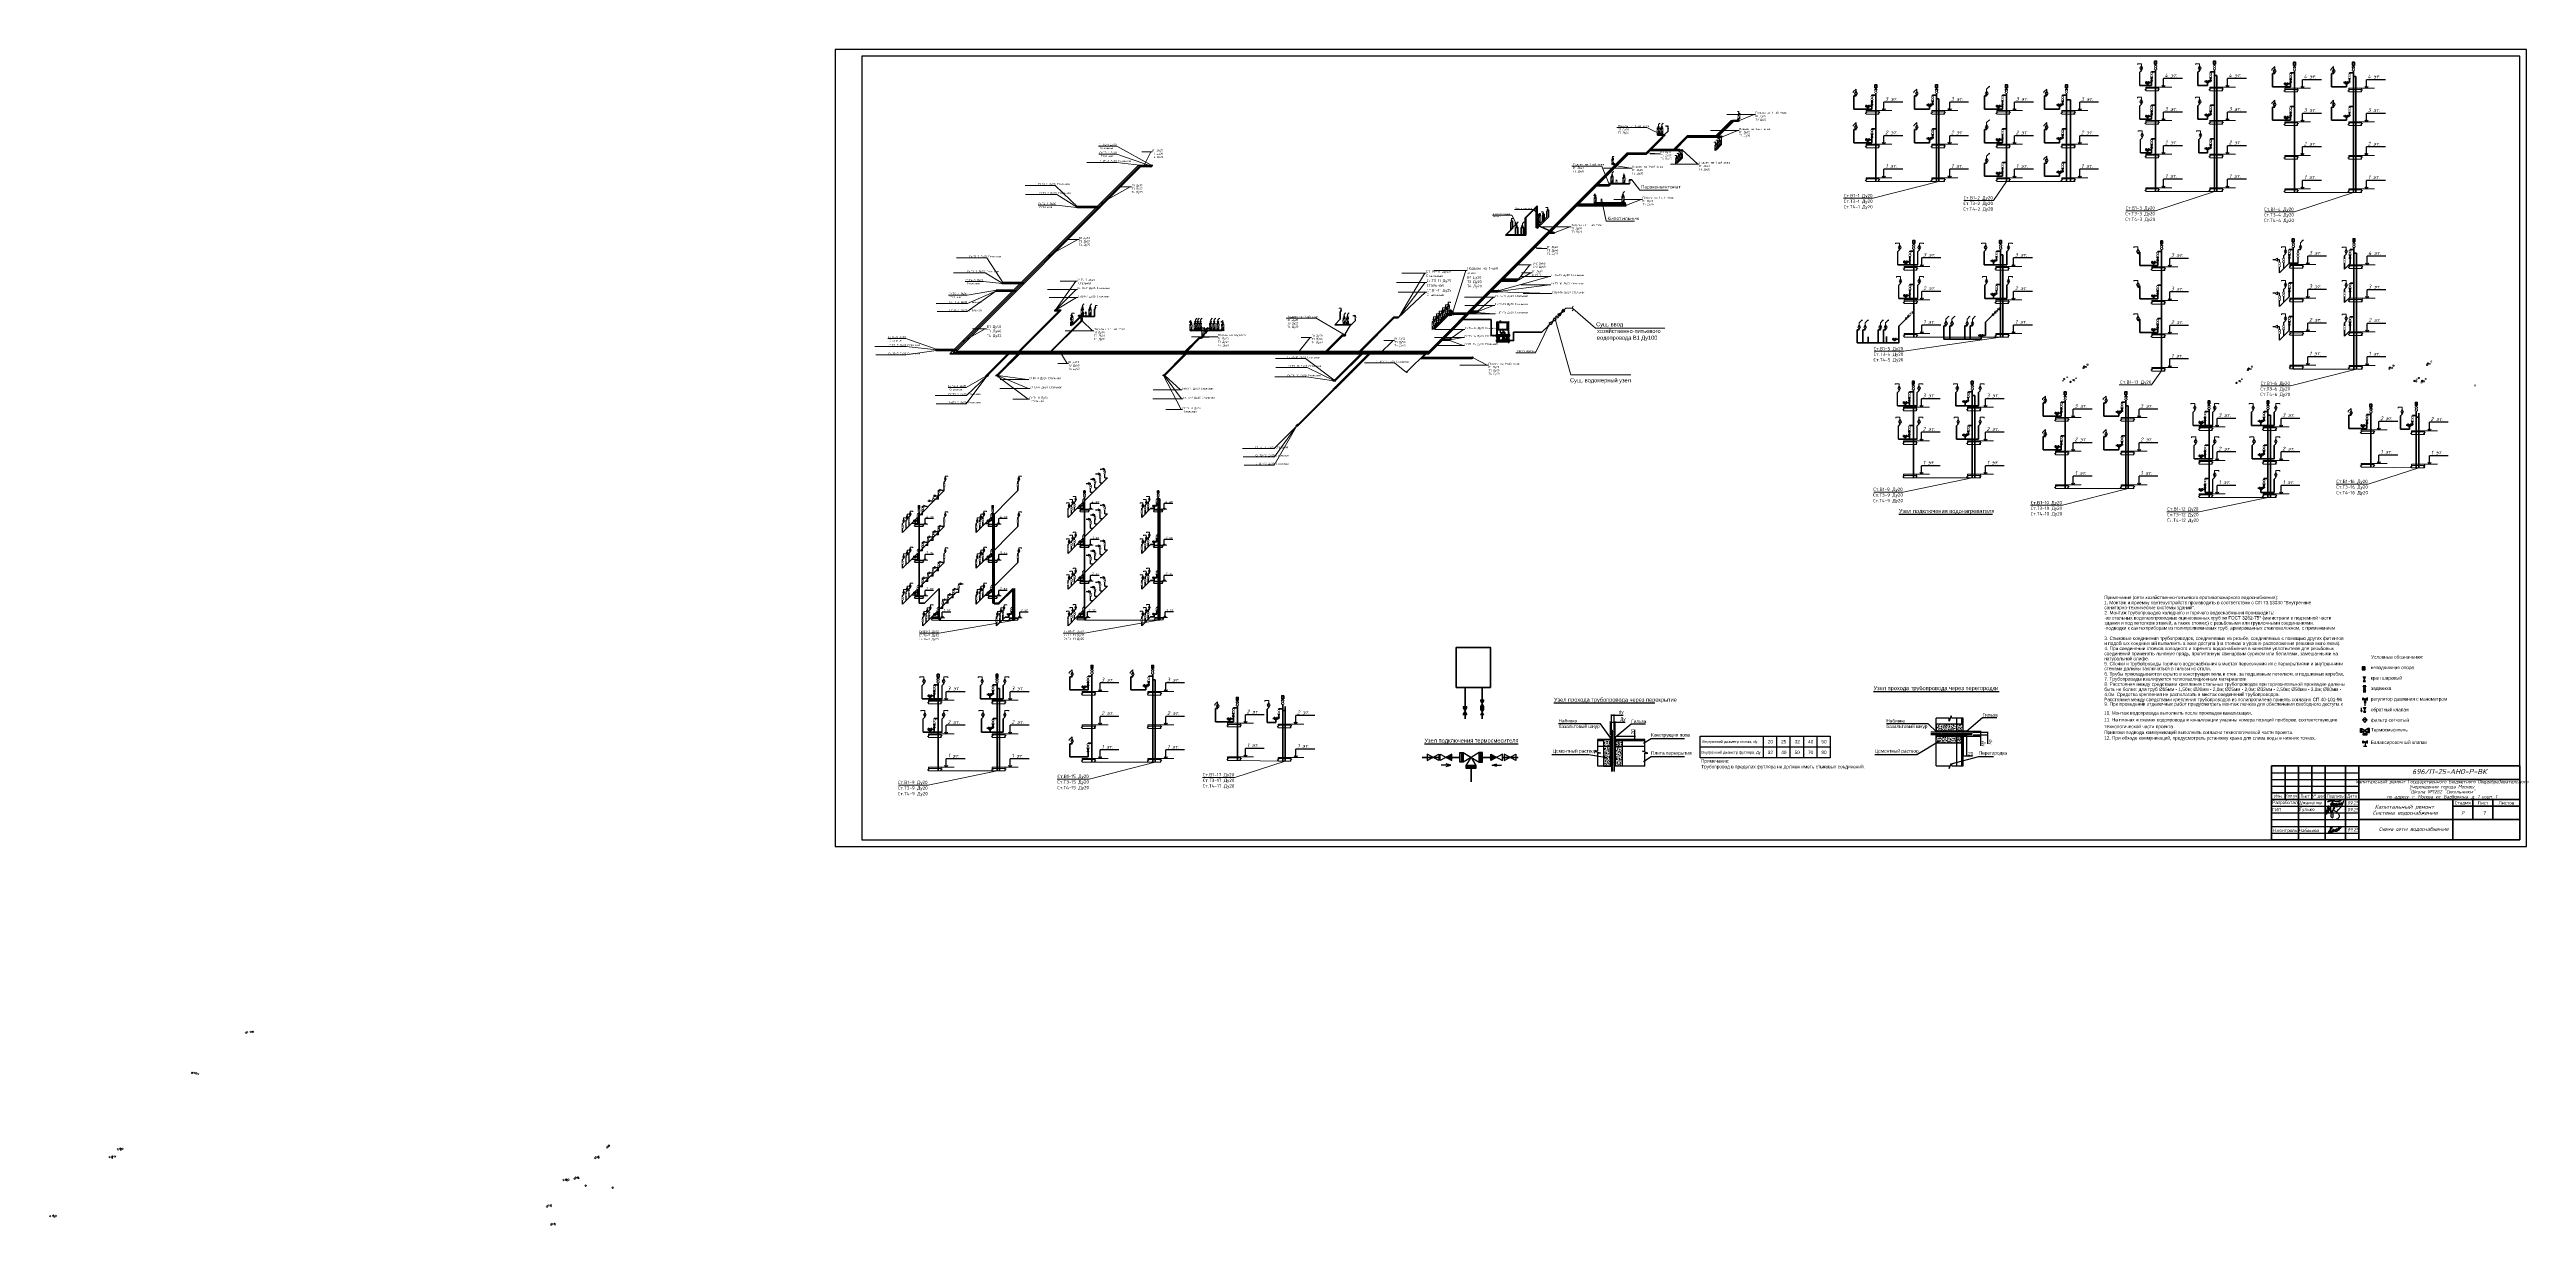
# Model space of a CAD drawing. Header units: millimetres. Extents: x -10178924 to 11692288, y -947381 to 58396.
# Drawn here: x 233206 to 417873, y -604682 to -517040 of the extents above; entities that cross this region are included whole.
import ezdxf
from ezdxf import colors
from ezdxf.entities.mleader import LeaderData, LeaderLine
from ezdxf.math import Vec2, Vec3

# ---------------------------------------------------------------- set-up
doc = ezdxf.new("R2010")
doc.units = ezdxf.units.MM
for name, color, linetype, lineweight in [('!В1', 5, 'Continuous', 35), ('!В2', 4, 'Continuous', 35), ('!К1', 32, 'Continuous', 30), ('!Т3', 1, 'Continuous', 35), ('!Т4', 30, 'Continuous', 35), ('_0', 7, 'Continuous', 25), ('_К1', 30, 'Continuous', 50), ('Oborudowanie', 7, 'Continuous', 13), ('PDF _0', 7, 'Continuous', 9), ('PDF _Текст', 7, 'Continuous', 5), ('Shtamp', 7, 'Continuous', 35), ('ВК_В1', 5, 'Continuous', 30), ('ВК_Т3', 1, 'Continuous', 35), ('ВК_Т4', 6, 'Continuous', 35), ('Выноски ВК', 7, 'Continuous', 0), ('МИП-M-Text', 7, 'Continuous', 0), ('Перекрытие ВК', 7, 'Continuous', 20), ('подписи', 170, 'Continuous', 25), ('ПП_Оформление_подписи_ГИП_Гулько', 5, 'Continuous', 30)]:
    doc.layers.add(name, color=color, linetype=linetype, lineweight=lineweight)
for name, color, linetype in [('1_Сущ. кусты', 7, 'Continuous'), ('_надписи_вода', 7, 'Continuous'), ('PDF __В1', 5, 'Continuous'), ('PDF __В1 Т3 Т4', 7, 'Continuous'), ('PDF __В1_25_сталь', 5, 'Continuous'), ('PDF __В1_50_сталь', 5, 'Continuous'), ('PDF __В1_80_сталь', 5, 'Continuous'), ('PDF __надписи водопровод', 7, 'Continuous'), ('PDF __надписи_вода', 7, 'Continuous'), ('PDF __Т3_15_сталь', 6, 'Continuous'), ('PDF __Т3_25_сталь', 1, 'Continuous'), ('PDF _MONOLIT', 7, 'Continuous'), ('PDF _Oborudowanie', 7, 'Continuous'), ('PDF _OTDELKA', 7, 'Continuous'), ('PDF _PDF __В1_25_сталь', 5, 'Continuous'), ('PDF _PDF __Т3_25_сталь', 1, 'Continuous'), ('PDF _В1_Арматура', 7, 'Continuous'), ('PDF _ВК-Оборуд', 7, 'Continuous'), ('PDF _ВК_В1', 5, 'Continuous'), ('PDF _ВК_Выноски', 7, 'Continuous'), ('PDF _ВК_Т3', 1, 'Continuous'), ('PDF _МИП-M-Text', 7, 'Continuous'), ('ВК_Выноски', 7, 'Continuous'), ('СЛОЙ0', 7, 'Continuous')]:
    doc.layers.add(name, color=color, linetype=linetype)
doc.layers.add('PDF _ВК', color=7, linetype='Continuous', true_color=0x007eff)
doc.layers.add('ТЗК_ХВС_основная', color=7, linetype='Continuous', lineweight=30, true_color=0x005387)
doc.styles.add('ISOCPEUR', font='isocpeui.ttf', dxfattribs={"width": 0.9})
doc.styles.add('PDF Arial', font='arial.ttf')
doc.styles.add('PDF ISOCPEUR', font='isocpeur.ttf')
doc.styles.add('PDF ISOCPEUR Italic', font='isocpeui.ttf')
doc.styles.add('М2', font='isocpeur.ttf', dxfattribs={"width": 0.8})
doc.styles.add('ОЛЬГА', font='isocpeui.ttf', dxfattribs={"height": 280})
doc.styles.add('ТЕКСТ', font='arial.ttf', dxfattribs={"height": 200})

# ---------------------------------------------------------------- blocks, each defined once
blk = doc.blocks.new('A$Cba312637')
for p, q in [((-111, 9), (-111, 28)), ((-111, 28), (0, 28)), ((0, 9), (-111, 9)), ((-111, -9), (-111, 9)), ((-111, 9), (0, 9)), ((0, 28), (0, 9)), ((0, 9), (0, -9)), ((0, -9), (-111, -9)), ((-56, -102), (-111, -9)), ((-111, -9), (0, -9)), ((0, -9), (-56, -102))]:
    blk.add_line(p, q)
at = {"extrusion": (0, 0, -1)}
for p, q in [((-56, -102), (-111, -195)), ((0, -195), (-111, -195)), ((-111, -195), (-111, -213)), ((-111, -195), (0, -195)), ((0, -213), (-111, -213)), ((-111, -213), (-111, -232)), ((-111, -213), (0, -213)), ((-111, -232), (0, -232)), ((0, -195), (-56, -102)), ((0, -213), (0, -195)), ((0, -232), (0, -213))]:
    blk.add_line(p, q, dxfattribs=at)
at = {"layer": 'Oborudowanie', "color": 7}
for p, q in [((-111, 28), (0, 28)), ((-111, 9), (0, 9)), ((0, 28), (0, -9)), ((0, -9), (-111, -195)), ((-111, -9), (0, -195)), ((0, -9), (-111, -9)), ((0, -195), (-111, -195)), ((0, -213), (-111, -213)), ((-111, -232), (0, -232)), ((0, -232), (0, -195))]:
    blk.add_line(p, q, dxfattribs=at)
blk = doc.blocks.new('_None')
blk = doc.blocks.new('dj plocica')
at = {"lineweight": 13}
for p, q in [((35, 0), (-35, 0)), ((-35, -9), (-35, 0)), ((35, -9), (35, 0)), ((-31, -9), (-40, -15)), ((-40, -15), (-35, -15)), ((-35, -6), (35, -6)), ((-35, -9), (-31, -9)), ((-35, -15), (-35, -20)), ((35, -20), (-35, -20)), ((40, -9), (31, -15)), ((31, -15), (35, -15)), ((35, -9), (40, -9)), ((35, -15), (35, -20))]:
    blk.add_line(p, q, dxfattribs=at)
blk = doc.blocks.new('A$C766B7461')
at = {"color": 0, "linetype": 'ByBlock'}
for p, q in [((0, 3), (1, 3)), ((0, 0), (0, 3)), ((1, 0), (0, 0)), ((0.5, 3), (0.5, 0)), ((6, 3), (1, 0)), ((6, 0), (1, 3)), ((1, 3), (1, 0)), ((7, 3), (6, 3)), ((6, 3), (6, 0)), ((6, 0), (7, 0)), ((6.5, 0), (6.5, 3)), ((7, 0), (7, 3))]:
    blk.add_line(p, q, dxfattribs=at)
blk.add_wipeout([(0, 3), (0.5, 3), (0.5, 0), (0, 0)], dxfattribs=at)
blk.add_wipeout([(0.5, 3), (1, 3), (1, 0), (0.5, 0)], dxfattribs=at)
blk.add_wipeout([(1, 3), (3.5, 1.5), (1, 0)], dxfattribs=at)
blk.add_wipeout([(7, 3), (6.5, 3), (6.5, 0), (7, 0)], dxfattribs=at)
blk.add_wipeout([(6.5, 3), (6, 3), (6, 0), (6.5, 0)], dxfattribs=at)
blk.add_wipeout([(6, 3), (3.5, 1.5), (6, 0)], dxfattribs=at)
blk = doc.blocks.new('Кран')
at = {"color": 0, "linetype": 'ByBlock'}
for p, q in [((232833, 50756), (232833, 50796)), ((232833, 50796), (232953, 50796)), ((232833, 50776), (232953, 50776)), ((232953, 50756), (232833, 50556)), ((232833, 50756), (232953, 50556)), ((232953, 50756), (232833, 50756)), ((232833, 50556), (232833, 50516)), ((232953, 50556), (232833, 50556)), ((232953, 50536), (232833, 50536)), ((232833, 50516), (232953, 50516)), ((232953, 50796), (232953, 50756)), ((232953, 50516), (232953, 50556))]:
    blk.add_line(p, q, dxfattribs=at)
blk.add_wipeout([(232953, 50516), (232953, 50536), (232833, 50536), (232833, 50516)], dxfattribs=at)
blk.add_wipeout([(232953, 50536), (232953, 50556), (232833, 50556), (232833, 50536)], dxfattribs=at)
blk.add_wipeout([(232953, 50556), (232893, 50656), (232833, 50556)], dxfattribs=at)
blk.add_wipeout([(232953, 50796), (232953, 50776), (232833, 50776), (232833, 50796)], dxfattribs=at)
blk.add_wipeout([(232953, 50776), (232953, 50756), (232833, 50756), (232833, 50776)], dxfattribs=at)
blk.add_wipeout([(232953, 50756), (232893, 50656), (232833, 50756)], dxfattribs=at)
blk = doc.blocks.new('A$C58A93042')
at = {"layer": 'МИП-M-Text', "ltscale": 100}
h = blk.add_hatch(color=256, dxfattribs=at)
h.dxf.hatch_style = 1
h.paths.add_polyline_path([(100, -150), (350, 0), (100, 150)])
for p, q in [((100, 150), (0, 150)), ((0, 150), (0, -150)), ((50, 150), (50, -150)), ((100, -150), (600, 150)), ((100, 150), (600, -150)), ((100, -150), (100, 150)), ((600, 150), (700, 150)), ((600, -150), (600, 150)), ((650, -150), (650, 150)), ((700, 150), (700, -150)), ((0, -150), (100, -150)), ((700, -150), (600, -150))]:
    blk.add_line(p, q, dxfattribs=at)
blk = doc.blocks.new('A$C3a3dae78')
at = {"layer": 'Oborudowanie'}
for p, q in [((-301, 518), (0, 518)), ((-301, 518), (-301, 456)), ((0, 372), (-105, 186)), ((0, 0), (-105, 186)), ((0, 0), (0, 518)), ((0, 372), (105, 186)), ((0, 0), (105, 186))]:
    blk.add_line(p, q, dxfattribs=at)
blk = doc.blocks.new('A$Cb06f03d6')
at = {"layer": 'ПП_Оформление_подписи_ГИП_Гулько'}
blk.add_line((-125812, 86151), (-99010, 105567), dxfattribs=at)
for points in [[(-153665, 12505), (-142841, 105790), (-159754, 76722), (-152989, 32784), (-137429, 26024), (-117811, 71315), (-98869, 164600), (-92504, 179742), (-92297, 176756)], [(-128360, 138738), (-93552, 187518), (-92504, 179742), (-97797, 114560), (-104164, 55600)], [(-75533, 97324), (-42210, 189000), (-42210, 208026), (-48269, 212783), (-52164, 202837), (-57357, 65757), (-56924, 62730), (-40479, 94297), (-32257, 83054), (-17543, 96459), (-18408, 94730), (-18706, 73957), (-12202, 5501), (-23909, -59489), (-44288, -31326), (-39549, 31070), (-17839, 86088), (28122, 165376), (-2229, 141546), (2107, 106452), (39396, 79590), (85790, 47095), (115708, 735), (107904, -44757), (87958, -72486), (68013, -84185), (56306, -72920)], [(48334, 37486), (96196, 107493), (144753, 156012), (214812, 300877)]]:
    blk.add_spline(points, degree=3, dxfattribs=at)
blk = doc.blocks.new('Шаровой кран')
at = {"layer": 'PDF _В1_Арматура', "lineweight": 0}
for points in [[(366331, 12802), (366420, 12957), (366331, 12957)], [(366331, 12802), (366420, 12802), (366331, 12957)]]:
    blk.add_lwpolyline(points, dxfattribs=at)
blk.add_circle((366376, 12879), 23.8, dxfattribs=at)
at = {"color": 7, "lineweight": -2, "true_color": 0xffffff}
blk.add_wipeout([(366331, 12802), (366420, 12802), (366376, 12879)], dxfattribs=at).dxf.layer = '!К1'
blk.add_wipeout([(366331, 12957), (366420, 12957), (366376, 12879)], dxfattribs=at).dxf.layer = '!К1'
at = {"layer": '!К1', "transparency": 33554687}
h = blk.add_hatch(color=7, dxfattribs=at)
h.dxf.hatch_style = 1
h.paths.add_polyline_path([(366388, 12900), (366376, 12879), (366376, 12879), (366388, 12859, 0.2650583), (366399, 12879, 0.2650953)])
h.paths.add_polyline_path([(366388, 12900, 0.1343643), (366376, 12903), (366376, 12879)])
h.paths.add_polyline_path([(366376, 12903, 0.1343994), (366363, 12900), (366376, 12879), (366376, 12879)])
h.paths.add_polyline_path([(366363, 12900, 0.2650583), (366352, 12879, 0.2650213), (366363, 12859), (366376, 12879)])
h.paths.add_polyline_path([(366376, 12879), (366376, 12879), (366363, 12859, 0.1344346), (366376, 12856)])
h.paths.add_polyline_path([(366376, 12879), (366376, 12856, 0.1343994), (366388, 12859)])
blk = doc.blocks.new('Регулятор давления')
at = {"color": 7, "lineweight": -2, "true_color": 0xffffff}
blk.add_wipeout([(366194, 12885), (366279, 12885), (366236, 12958)], dxfattribs=at).dxf.layer = '!К1'
blk.add_wipeout([(366194, 13031), (366279, 13031), (366236, 12958)], dxfattribs=at).dxf.layer = '!К1'
at = {"layer": '!К1', "transparency": 33554687}
h = blk.add_hatch(color=7, dxfattribs=at)
h.dxf.hatch_style = 1
h.paths.add_polyline_path([(366231, 12967, 0.2658818), (366225, 12958, 0.2610729), (366231, 12948), (366231, 12948), (366236, 12958)])
h.paths.add_polyline_path([(366236, 12969, 0.1336164), (366231, 12967), (366236, 12958), (366236, 12958)])
h.paths.add_polyline_path([(366242, 12967, 0.1334777), (366236, 12969), (366236, 12958)])
h.paths.add_polyline_path([(366242, 12967), (366236, 12958), (366236, 12958), (366242, 12948), (366242, 12948, 0.2610729), (366248, 12958, 0.2660277)])
h.paths.add_polyline_path([(366236, 12958), (366236, 12948), (366242, 12948)], flags=17)
h.paths.add_polyline_path([(366236, 12958), (366236, 12958), (366231, 12948), (366236, 12948)])
h.paths.add_polyline_path([(366236, 12948), (366231, 12948), (366231, 12948, 0.1334777), (366236, 12947)])
h.paths.add_polyline_path([(366242, 12948), (366242, 12948), (366236, 12948), (366236, 12947, 0.133339)])
at = {"layer": 'PDF _В1_Арматура', "lineweight": 25}
for points in [[(366152, 12958), (366225, 12958)], [(366194, 12885), (366279, 12885), (366194, 13031), (366279, 13031)], [(366279, 13031), (366194, 12885)]]:
    blk.add_lwpolyline(points, dxfattribs=at)
blk.add_circle((366236, 12958), 11.1, dxfattribs=at)
blk = doc.blocks.new('краныаывфа')
at = {"layer": '!К1'}
for name, p, rotation in [('Шаровой кран', (887029, 321186), 225), ('Шаровой кран', (882579, 317684), 225), ('Шаровой кран', (874273, 309655), 225), ('Шаровой кран', (868590, 303810), 225), ('Шаровой кран', (355800, 281350), 315), ('Шаровой кран', (354613, 279899), 315), ('Шаровой кран', (367072, 269695), 315), ('Шаровой кран', (366017, 268309), 315), ('Шаровой кран', (376843, 260106), 315), ('Шаровой кран', (379569, 258190), 315), ('Шаровой кран', (907517, 276297), 225), ('Шаровой кран', (378146, 256218), 315), ('Шаровой кран', (904958, 274515), 225), ('Шаровой кран', (906080, 272382), 225), ('Регулятор давления', (902953, 271440), 225), ('Шаровой кран', (907883, 270192), 225), ('Шаровой кран', (382062, 251479), 315), ('Регулятор давления', (902702, 268116), 225)]:
    blk.add_blockref(name, p, dxfattribs=dict(at, rotation=rotation))
for p, rotation in [((887397, 321043), 225), ((882353, 318079), 225), ((874104, 309934), 225), ((868330, 304180), 225), ((355592, 281339), 315), ((354563, 280046), 315), ((365967, 268456), 315), ((366864, 269684), 315), ((376635, 260095), 315), ((379361, 258179), 315), ((907761, 276163), 225), ((378216, 256484), 315), ((904719, 274845), 225), ((902812, 271572), 225), ((902588, 268273), 225)]:
    blk.add_blockref('Шаровой кран', p, dxfattribs=dict(at, rotation=rotation))
for p, rotation in [((887130, 321222), 225), ((882462, 317890), 225), ((874488, 309644), 225), ((868731, 303874), 225), ((355974, 281626), 315), ((354787, 280175), 315), ((366190, 268585), 315), ((367245, 269971), 315), ((377017, 260382), 315), ((379743, 258465), 315), ((907617, 276402), 225), ((378407, 256581), 315), ((905071, 274570), 225), ((902935, 271655), 225), ((902682, 268328), 225)]:
    blk.add_blockref('Шаровой кран', p, dxfattribs=dict(at, rotation=rotation))
for name, p, rotation in [('Регулятор давления', (887394, 320838), 225), ('Регулятор давления', (882043, 318192), 225), ('Шаровой кран', (875235, 310419), 225), ('Регулятор давления', (868404, 304015), 225), ('Регулятор давления', (355800, 281350), 315), ('Регулятор давления', (354432, 279718), 315), ('Регулятор давления', (367072, 269695), 315), ('Регулятор давления', (365835, 268128), 315), ('Регулятор давления', (376843, 260106), 315), ('Регулятор давления', (379569, 258190), 315), ('Шаровой кран', (908644, 277240), 225), ('Регулятор давления', (378146, 256218), 315), ('Шаровой кран', (905525, 274301), 225), ('Шаровой кран', (903096, 271382), 225), ('Шаровой кран', (902854, 268066), 225)]:
    blk.add_blockref(name, p, dxfattribs=dict(at, rotation=rotation))
for p, rotation in [((875081, 310373), 225), ((353947, 280865), 315), ((908739, 277340), 225), ((378659, 255676), 315), ((905627, 274403), 225)]:
    blk.add_blockref('Шаровой кран', p, dxfattribs=dict(at, rotation=rotation))
for name, p, rotation in [('Шаровой кран', (874892, 310664), 225), ('Шаровой кран', (353819, 280637), 315), ('Шаровой кран', (908833, 277435), 225), ('Регулятор давления', (907620, 276223), 225), ('Шаровой кран', (378467, 255649), 315), ('Шаровой кран', (905808, 274127), 225)]:
    blk.add_blockref(name, p, dxfattribs=dict(at, rotation=rotation))
for name, p, rotation in [('Регулятор давления', (874161, 309775), 225), ('Шаровой кран', (354222, 280933), 315), ('Шаровой кран', (378848, 255936), 315), ('Регулятор давления', (905627, 274219), 225)]:
    blk.add_blockref(name, p, dxfattribs=dict(at, rotation=rotation))
for p, rotation in [((874932, 310525), 225), ((378674, 255661), 315), ((904761, 274683), 225)]:
    blk.add_blockref('Регулятор давления', p, dxfattribs=dict(at, rotation=rotation))

msp = doc.modelspace()

# ---------------------------------------------------------------- hatches: boundary and pattern name
at = {"layer": '1_Сущ. кусты', "transparency": 33554661}
h = msp.add_hatch(dxfattribs=at)
h.set_pattern_fill('ANSI31', color=256, scale=15)
h.set_pattern_definition([(45, (-1713402.577, -1031776.07), (-33.6759605, 33.6759605), [])])
h.paths.add_polyline_path([(349584, -570456.2), (349660.2, -570456.2), (349660.2, -568206.1), (349584, -568206.1)])
h = msp.add_hatch(dxfattribs=at)
h.set_pattern_fill('ANSI31', color=256, scale=15)
h.set_pattern_definition([(45, (-1713127.41, -1031776.07), (-33.6759605, 33.6759605), [])])
h.paths.add_polyline_path([(349859.2, -570456.2), (349935.4, -570456.2), (349935.4, -568206.1), (349859.2, -568206.1)])
h = msp.add_hatch(dxfattribs=at)
h.set_pattern_fill('ANSI31', color=256, scale=15, angle=-90)
h.set_pattern_definition([(315, (-87448.374, 1495134.517), (33.6759605, 33.6759605), [])])
h.paths.add_polyline_path([(373871.5, -567852.1), (373871.5, -567928.3), (376121.6, -567928.3), (376121.6, -567852.1)])
h = msp.add_hatch(dxfattribs=at)
h.set_pattern_fill('ANSI31', color=256, scale=15, angle=-90)
h.set_pattern_definition([(315, (-87448.374, 1494859.35), (33.6759605, 33.6759605), [])])
h.paths.add_polyline_path([(373871.5, -568127.3), (373871.5, -568203.5), (376121.6, -568203.5), (376121.6, -568127.3)])

# ---------------------------------------------------------------- linework, layer by layer
at = {"layer": '!В1', "lineweight": 35, "ltscale": 100}
for p, q in [((353533, -523439.4), (352208.8, -524763.5)), ((353596.9, -523439.4), (353533, -523439.4)), ((314575.2, -525766), (313953.6, -526387.6)), ((315309.5, -525766), (314575.2, -525766)), ((349879.2, -525674.1), (349892.9, -525674.1)), ((352208.8, -524763.5), (350803.4, -524763.6)), ((354938.7, -524552.7), (352419.6, -524552.7)), ((300807.5, -539533.4), (313953.6, -526387.6)), ((349474.4, -527195.4), (348371.5, -527195.4)), ((349512.8, -527157), (349474.4, -527195.4)), ((309896.4, -528808.9), (311532.3, -528808.9)), ((350650.7, -528696.3), (346870.5, -528696.3)), ((345342.8, -530735.3), (344831.5, -530735.3)), ((303763.7, -535060.1), (305280.9, -535060.1)), ((304338.2, -534475.7), (305865.3, -534475.7)), ((341138.4, -535103.1), (340463.6, -535103.1)), ((341255.9, -534310.8), (342575.6, -534310.8)), ((308624.9, -536460), (305551.6, -539533.3)), ((310108.5, -537256.9), (307832, -539533.3)), ((308215.6, -536460.1), (308624.9, -536460)), ((333459.2, -537036.1), (330962.1, -539533)), ((333743.2, -537036.1), (333459.2, -537036.1)), ((339602.9, -536629.4), (338937.3, -536629.4)), ((318977.9, -538544.2), (317988.9, -539533.2)), ((319061.9, -538544.2), (318977.9, -538544.2)), ((329615.6, -538380.1), (328462.6, -539533.1)), ((329738.6, -538380.1), (329615.6, -538380.1)), ((337537.1, -538711.7), (336854.9, -538711.7)), ((344950.3, -537625.4), (344473, -538102.7)), ((299300.7, -539471.3), (300869.6, -539471.3)), ((336033.6, -539533), (300807.5, -539533.4)), ((302986.3, -541370.9), (304823.9, -539533.3)), ((303908.6, -541336.2), (305711.6, -539533.3)), ((316358.3, -541330.4), (318155.6, -539533.2)), ((326281.7, -545081.4), (331830.2, -539533)), ((329062.7, -541733.8), (331263.5, -539533)), ((334381.9, -541094.2), (335943.2, -539533)), ((339238.3, -540060.4), (335415.7, -540060.4)), ((303098.3, -541370.9), (302986.3, -541370.9)), ((326191.6, -545081.4), (326281.7, -545081.4))]:
    msp.add_line(p, q, dxfattribs=at)
for points in [[(359122.8, -522365.8), (358780.4, -522365.8), (357572.6, -523573.6)], [(359122.8, -522365.8), (359122.8, -522326.2)], [(359146.3, -522350.3), (359146.3, -522340.8), (359122.8, -522340.8)], [(359146.3, -522385.1), (359146.3, -522393.5)], [(353596.9, -523439.4), (353596.9, -523399.8)], [(353620.5, -523423.9), (353620.5, -523414.4), (353596.9, -523414.4)], [(353620.5, -523458.7), (353620.5, -523467.1)], [(357858.4, -523573.6), (355327.3, -523573.6), (354348.2, -524552.7)], [(357858.4, -523573.6), (357858.4, -523534)], [(357881.9, -523558.1), (357881.9, -523548.6), (357858.4, -523548.6)], [(357881.9, -523592.9), (357881.9, -523601.4)], [(315309.5, -525766), (315309.5, -525716)], [(315322.1, -525750.5), (315322.1, -525741), (315309.5, -525741)], [(315322.1, -525785.3), (315322.1, -525793.7)], [(349855.6, -525658.6), (349855.6, -525649.1), (349879.2, -525649.1)], [(349855.6, -525693.4), (349855.6, -525701.9)], [(349879.2, -525674.1), (349879.2, -525634.5)], [(354938.7, -524552.7), (354938.7, -524513.1)], [(354962.2, -524537.2), (354962.2, -524527.7), (354938.7, -524527.7)], [(354962.2, -524572), (354962.2, -524580.5)], [(349512.8, -527157), (349512.8, -527117.4)], [(349536.3, -527141.5), (349536.3, -527132), (349512.8, -527132)], [(349536.3, -527176.4), (349536.3, -527184.8)], [(309883.7, -528793.4), (309883.7, -528783.9), (309896.4, -528783.9)], [(309883.7, -528828.2), (309883.7, -528836.7)], [(309896.4, -528808.9), (309896.4, -528758.9)], [(350650.7, -528696.3), (350650.7, -528493.9)], [(350674.3, -528680.8), (350674.3, -528671.3), (350650.7, -528671.3)], [(350674.3, -528715.6), (350674.3, -528724.1)], [(345342.8, -530735.3), (345342.8, -530695.7)], [(345366.3, -530719.8), (345366.3, -530710.3), (345342.8, -530710.3)], [(345366.3, -530754.7), (345366.3, -530763.1)], [(303751.1, -535044.6), (303751.1, -535035.1), (303763.7, -535035.1)], [(303751.1, -535079.5), (303751.1, -535087.9)], [(303763.7, -535060.1), (303763.7, -535010.1)], [(304325.5, -534460.2), (304325.5, -534450.7), (304338.2, -534450.7)], [(304325.5, -534495), (304325.5, -534503.5)], [(304338.2, -534475.7), (304338.2, -534425.7)], [(341138.4, -535103.1), (341138.4, -535063.6)], [(341161.9, -535087.6), (341161.9, -535078.1), (341138.4, -535078.1)], [(341161.9, -535122.5), (341161.9, -535130.9)], [(308202.9, -536440.3), (308202.9, -536430.8), (308215.6, -536430.8)], [(308202.9, -536475.1), (308202.9, -536483.6)], [(308215.6, -536460.1), (308215.6, -536410.1)], [(310108.5, -537256.9), (310108.5, -537206.9)], [(310125.4, -537239.4), (310125.4, -537229.9), (310108.5, -537229.9)], [(310125.4, -537274.2), (310125.4, -537282.7)], [(339602.9, -536629.4), (339602.9, -536589.8)], [(339626.4, -536613.9), (339626.4, -536604.4), (339602.9, -536604.4)], [(339626.4, -536648.7), (339626.4, -536657.1)], [(340675, -537151.1), (340675, -538347), (341086.1, -538347)], [(319061.9, -538544.2), (319061.9, -538504.6)], [(319085.4, -538528.7), (319085.4, -538522.1), (319061.9, -538522.1)], [(319085.4, -538563.5), (319085.4, -538572)], [(329738.6, -538380.1), (329738.6, -538340.5)], [(329762.1, -538364.6), (329762.1, -538355.1), (329738.6, -538355.1)], [(329762.1, -538399.4), (329762.1, -538407.9)], [(337537.1, -538711.7), (337537.1, -538672.1)], [(337560.6, -538696.2), (337560.6, -538686.7), (337537.1, -538686.7)], [(337560.6, -538731), (337560.6, -538739.5)], [(299288, -539455.8), (299288, -539446.3), (299300.7, -539446.3)], [(299288, -539490.6), (299288, -539499.1)], [(299300.7, -539471.3), (299300.7, -539421.3)], [(334381.9, -541094.2), (334381.9, -541054.6)], [(334405.4, -541078.7), (334405.4, -541069.2), (334381.9, -541069.2)], [(339238.3, -540060.4), (339238.3, -540020.8)], [(339261.8, -540044.9), (339261.8, -540035.4), (339238.3, -540035.4)], [(339261.8, -540079.7), (339261.8, -540088.2)], [(303098.3, -541370.9), (303098.3, -541320.9)], [(303112.8, -541361.3), (303112.8, -541351.7), (303098.3, -541351.7)], [(303112.8, -541396.1), (303112.8, -541404.5)], [(303895.9, -541328.4), (303895.9, -541318.9), (303908.6, -541318.9)], [(303895.9, -541363.3), (303895.9, -541371.7)], [(303908.6, -541336.2), (303908.6, -541286.2)], [(316345.6, -541325.2), (316345.6, -541315.7), (316358.3, -541315.7)], [(316345.6, -541360), (316345.6, -541368.5)], [(316358.3, -541330.4), (316358.3, -541280.4)], [(329050.1, -541726.3), (329050.1, -541716.8), (329062.7, -541716.8)], [(329050.1, -541761.2), (329050.1, -541769.6)], [(329062.7, -541733.8), (329062.7, -541683.8)], [(334405.4, -541113.5), (334405.4, -541122)], [(326168.1, -545065.9), (326168.1, -545056.4), (326191.6, -545056.4)], [(326168.1, -545100.7), (326168.1, -545109.2)], [(326191.6, -545081.4), (326191.6, -545041.8)]]:
    msp.add_lwpolyline(points, dxfattribs=at)
at = {"layer": '!Т3', "lineweight": 35, "ltscale": 100}
for p, q in [((352243, -524793.3), (353571.4, -523464.9)), ((314471, -525723.8), (313791.7, -526403.1)), ((315351.6, -525723.8), (314471, -525723.8)), ((341430.8, -534236.1), (350873.8, -524793.3)), ((349904.7, -525648.5), (350018.6, -525648.5)), ((350873.8, -524793.3), (352243, -524793.3)), ((354897.6, -524527.1), (352509.1, -524527.2)), ((300570.2, -539624.2), (313791.7, -526403.1)), ((349475.1, -527157), (348510, -527157)), ((309836.7, -528808.9), (309870.6, -528775)), ((309870.6, -528775), (311419.7, -528775)), ((350745.2, -528639.4), (347027.5, -528639.5)), ((350688.4, -528696.3), (350745.2, -528639.4)), ((345368.3, -530709.8), (344957.2, -530709.8)), ((303805.9, -535018), (305176.6, -535017.9)), ((304278.6, -534475.7), (304317.4, -534436.9)), ((304317.4, -534436.9), (305757.7, -534436.9)), ((341180.6, -535061), (340605.9, -535061)), ((342650.4, -534236.1), (341430.8, -534236.1)), ((308555.9, -536486.7), (305418.3, -539624.1)), ((310146.1, -537256.9), (307778.9, -539624.1)), ((308189, -536486.7), (308555.9, -536486.7)), ((333430.4, -537009.4), (330816, -539623.8)), ((333769.8, -537009.4), (333430.4, -537009.4)), ((339645.1, -536587.2), (339079.7, -536587.2)), ((318946.2, -538517.6), (317839.7, -539624)), ((319088.5, -538517.6), (318946.2, -538517.6)), ((329585.2, -538353.5), (328314.8, -539623.9)), ((329765.2, -538353.5), (329585.2, -538353.5)), ((337579.3, -538669.5), (336997.3, -538669.5)), ((299342.9, -539429.1), (300765.4, -539429.1)), ((336043, -539623.8), (300570.2, -539624.2)), ((303082, -541328.7), (304786.6, -539624.2)), ((303849, -541336.2), (305561.1, -539624.1)), ((316298.7, -541330.4), (318005.1, -539624)), ((326280.3, -545039.2), (331695.8, -539623.8)), ((329003.1, -541733.8), (331113.1, -539623.8)), ((335492.4, -540032.2), (335900.9, -539623.8)), ((339266.5, -540032.2), (335492.4, -540032.2)), ((303140.5, -541328.7), (303082, -541328.7)), ((326233.8, -545039.2), (326280.3, -545039.2)), ((315859.6, -553137.7), (315859.6, -551548.6)), ((303522, -554247.2), (303522, -552658.1)), ((305024.5, -558541.9), (304921.9, -558644.6)), ((304921.9, -558644.6), (304921.9, -559133.2)), ((315859.6, -558527), (315757, -558629.7)), ((315757, -558629.7), (315757, -559118.3))]:
    msp.add_line(p, q, dxfattribs=at)
for points in [[(359066.2, -522318.5), (358704.1, -522318.5), (357496.3, -523526.4)], [(359066.2, -522318.5), (359066.2, -522268.5)], [(353571.4, -523464.9), (353571.4, -523414.9)], [(357858.4, -523526.4), (355315.9, -523526.4), (354315.1, -524527.1)], [(357858.4, -523526.4), (357858.4, -523476.4)], [(315351.6, -525723.8), (315351.6, -525673.8)], [(315369.1, -525714.6), (315369.1, -525705.1), (315351.6, -525705.1)], [(315369.1, -525749.4), (315369.1, -525757.9)], [(349904.7, -525648.5), (349904.7, -525598.5)], [(354897.6, -524527.1), (354897.6, -524477.1)], [(349475.1, -527157), (349475.1, -527107)], [(309836.7, -528808.9), (309836.7, -528758.9)], [(350688.4, -528696.3), (350688.4, -528543.6)], [(345368.3, -530709.8), (345368.3, -530659.8)], [(303805.9, -535018), (303805.9, -534968)], [(304278.6, -534475.7), (304278.6, -534425.7)], [(341180.6, -535061), (341180.6, -535011)], [(308176.3, -536466.9), (308176.3, -536457.4), (308189, -536457.4)], [(308176.3, -536501.8), (308176.3, -536510.2)], [(308189, -536486.7), (308189, -536436.7)], [(310146.1, -537256.9), (310146.1, -537206.9)], [(339645.1, -536587.2), (339645.1, -536537.2)], [(319088.5, -538517.6), (319088.5, -538467.6)], [(329765.2, -538353.5), (329765.2, -538303.5)], [(337579.3, -538669.5), (337579.3, -538619.5)], [(299342.9, -539429.1), (299342.9, -539379.1)], [(339266.5, -540032.2), (339266.5, -539982.2)], [(303140.5, -541328.7), (303140.5, -541278.7)], [(303849, -541336.2), (303849, -541286.2)], [(316298.7, -541330.4), (316298.7, -541280.4)], [(329003.1, -541733.8), (329003.1, -541683.8)], [(326233.8, -545039.2), (326233.8, -544989.2)], [(303522, -552658.1), (303522, -551571.7)], [(315859.6, -551548.6), (315859.6, -550462.2)], [(315859.6, -554224), (315859.6, -553137.7)], [(303522, -555333.6), (303522, -554247.2)], [(303522, -558009.1), (303522, -555333.6)], [(315859.6, -556899.5), (315859.6, -554224)], [(305024.5, -559590), (305024.5, -557197.5)], [(315859.6, -559575), (315859.6, -556899.5)]]:
    msp.add_lwpolyline(points, dxfattribs=at)
at = {"layer": '!Т4', "lineweight": 35, "ltscale": 100}
for p, q in [((352271.2, -524827.2), (353513.6, -523584.9)), ((353513.6, -523584.9), (353451.4, -523584.9)), ((314393.8, -525661.8), (313606.2, -526449.4)), ((315388, -525687.5), (314393.8, -525661.8)), ((314471, -525723.8), (314529.4, -525665.3)), ((341606.5, -534163.9), (350977.4, -524793.3)), ((350943.4, -524827.3), (352271.2, -524827.2)), ((352597, -524501.4), (354744.6, -524501.4)), ((354744.6, -524501.4), (354718.9, -524527.1)), ((300328.3, -539727.1), (313606.2, -526449.4)), ((348649.3, -527121.3), (349463.9, -527121.3)), ((349463.9, -527121.3), (349428.2, -527157)), ((309785.3, -528808.9), (309849.9, -528744.3)), ((309849.9, -528744.3), (311311.3, -528744.3)), ((347195.6, -528575), (350735.8, -528574.9)), ((350735.8, -528574.9), (350671.3, -528639.4)), ((303842.2, -534981.6), (305073.9, -534981.6)), ((304227.2, -534475.7), (304303.4, -534399.4)), ((304303.4, -534399.4), (305656.1, -534399.4)), ((341216.9, -535024.6), (340745.8, -535024.6)), ((342722.5, -534163.9), (341606.5, -534163.9)), ((308486.2, -536514.5), (305273.6, -539727)), ((310185.4, -537256.9), (307715.3, -539727)), ((308161.2, -536514.5), (308486.2, -536514.5)), ((333407.2, -536981.6), (330662, -539726.7)), ((333797.6, -536981.6), (333407.2, -536981.6)), ((339681.4, -536550.8), (339219.5, -536550.9)), ((318908.8, -538489.8), (317671.7, -539726.9)), ((319116.3, -538489.8), (318908.8, -538489.8)), ((329550.8, -538325.7), (328149.7, -539726.8)), ((329793, -538325.6), (329550.8, -538325.7)), ((337615.6, -538633.2), (337137.2, -538633.2)), ((299379.2, -539392.8), (300662.6, -539392.8)), ((336043.7, -539726.7), (300328.3, -539727.1)), ((303176.8, -541292.4), (304742.2, -539727)), ((303797.6, -541336.2), (305406.8, -539727)), ((316247.3, -541330.4), (317850.8, -539726.9)), ((326270.1, -545002.9), (331546.4, -539726.7)), ((328951.7, -541733.8), (330958.8, -539726.7)), ((335567.3, -540002.9), (335843.5, -539726.7)), ((339295.8, -540002.8), (335567.3, -540002.9)), ((305397.5, -549911.3), (305397.7, -549251.5)), ((305479.2, -549169.9), (305397.7, -549251.5)), ((305397.5, -552586.8), (305397.7, -551927)), ((305479.2, -551845.4), (305397.7, -551927)), ((314630.1, -551918.4), (314630.3, -551258.5)), ((314711.9, -551177), (314630.3, -551258.5)), ((302292.5, -553028), (302292.7, -552368.1)), ((302374.2, -552286.5), (302292.7, -552368.1)), ((315291.4, -553932.6), (314630.1, -554593.9)), ((314630.1, -554593.9), (314630.3, -553934)), ((314711.9, -553852.5), (314630.3, -553934)), ((302953.8, -555042.2), (302292.5, -555703.4)), ((302292.5, -555703.4), (302292.7, -555043.6)), ((302374.2, -554962), (302292.7, -555043.6)), ((305397.5, -555262.3), (302953.8, -557717.7)), ((305397.5, -555262.3), (305397.7, -554602.4)), ((305479.2, -554520.9), (305397.7, -554602.4)), ((302374.2, -557637.5), (302292.7, -557719.1)), ((315291.4, -556608.1), (314630.1, -557269.4)), ((314630.1, -557269.4), (314630.3, -556609.5)), ((314711.9, -556527.9), (314630.3, -556609.5)), ((302953.8, -557717.7), (302292.5, -558378.9)), ((302292.5, -558378.9), (302292.7, -557719.1)), ((304456.3, -559336.9), (303795.1, -559998.1)), ((303795.1, -559998.1), (303795.2, -559338.3)), ((303876.8, -559256.7), (303795.2, -559338.3)), ((304717.7, -559336.9), (304456.3, -559336.9)), ((315291.4, -559322), (314630.1, -559983.2)), ((314630.1, -559983.2), (314630.3, -559323.3)), ((314711.9, -559241.8), (314630.3, -559323.3)), ((315552.8, -559322), (315291.4, -559322))]:
    msp.add_line(p, q, dxfattribs=at)
for points in [[(354275.1, -524501.4), (355305.2, -523471.4), (357436.1, -523471.4), (358543.9, -522363.6), (358659, -522363.6)], [(357436.1, -523471.4), (357753.1, -523471.4), (357698.2, -523526.4)], [(315388, -525687.5), (315388, -525637.5)], [(315419.7, -525674.3), (315419.7, -525664.8), (315388, -525664.8)], [(315419.7, -525709.2), (315419.7, -525717.6)], [(309772.7, -528798.8), (309772.7, -528789.3), (309785.3, -528789.3)], [(309772.7, -528833.7), (309772.7, -528842.1)], [(309785.3, -528808.9), (309785.3, -528758.9)], [(303829.6, -534966.1), (303829.6, -534956.6), (303842.2, -534956.6)], [(303829.6, -535001), (303829.6, -535009.4)], [(303842.2, -534981.6), (303842.2, -534931.6)], [(304214.5, -534466), (304214.5, -534456.5), (304227.2, -534456.5)], [(304214.5, -534500.8), (304214.5, -534509.2)], [(304227.2, -534475.7), (304227.2, -534425.7)], [(341213.7, -535017), (341213.7, -534967)], [(341242.8, -535005.8), (341242.8, -534996.3), (341213.7, -534996.3)], [(341242.8, -535040.6), (341242.8, -535049.1)], [(342722.5, -534163.9), (342722.5, -534113.9)], [(342751.6, -534148.4), (342751.6, -534138.9), (342722.5, -534138.9)], [(342751.6, -534183.3), (342751.6, -534191.7)], [(308148.5, -536505.8), (308148.5, -536496.3), (308161.2, -536496.3)], [(308148.5, -536540.6), (308148.5, -536549.1)], [(308161.2, -536514.5), (308161.2, -536464.5)], [(310185.4, -537256.9), (310185.4, -537206.9)], [(310203.2, -537252.9), (310203.2, -537243.4), (310185.4, -537243.4)], [(310203.2, -537287.7), (310203.2, -537296.2)], [(339681.4, -536550.8), (339681.4, -536500.8)], [(339710.5, -536535.4), (339710.5, -536525.8), (339681.4, -536525.8)], [(339710.5, -536570.2), (339710.5, -536578.6)], [(319116.3, -538489.8), (319116.3, -538439.8)], [(319145.3, -538478.5), (319145.3, -538469), (319116.3, -538469)], [(319145.3, -538513.4), (319145.3, -538521.8)], [(319205, -538478.5), (319205, -538469), (319175.9, -538469)], [(329793, -538325.6), (329793, -538275.6)], [(329822.1, -538320.7), (329822.1, -538311.2), (329793, -538311.2)], [(329822.1, -538355.5), (329822.1, -538364)], [(337615.6, -538633.2), (337615.6, -538583.2)], [(337644.7, -538617.7), (337644.7, -538608.2), (337615.6, -538608.2)], [(337644.7, -538652.5), (337644.7, -538661)], [(299366.5, -539377.3), (299366.5, -539367.8), (299379.2, -539367.8)], [(299366.5, -539412.1), (299366.5, -539420.6)], [(299379.2, -539392.8), (299379.2, -539342.8)], [(339295.8, -540002.8), (339295.8, -539952.8)], [(339324.9, -539987.3), (339324.9, -539977.8), (339295.8, -539977.8)], [(339324.9, -540022.2), (339324.9, -540030.6)], [(303176.8, -541292.4), (303176.8, -541242.4)], [(303189.5, -541286.5), (303189.5, -541276.9), (303176.8, -541276.9)], [(303189.5, -541321.3), (303189.5, -541329.7)], [(303784.9, -541328.6), (303784.9, -541319.1), (303797.6, -541319.1)], [(303784.9, -541363.5), (303784.9, -541371.9)], [(303797.6, -541336.2), (303797.6, -541286.2)], [(316232.7, -541324.7), (316232.7, -541315.2), (316247.3, -541300.5)], [(316232.7, -541359.6), (316232.7, -541368)], [(316247.3, -541330.4), (316247.3, -541280.4)], [(328939, -541726.3), (328939, -541716.8), (328951.7, -541716.8)], [(328939, -541761.2), (328939, -541769.6)], [(328951.7, -541733.8), (328951.7, -541683.8)], [(326257.5, -544987.4), (326257.5, -544977.9), (326270.1, -544977.9)], [(326257.5, -545022.2), (326257.5, -545030.6)], [(326270.1, -545002.9), (326270.1, -544952.9)]]:
    msp.add_lwpolyline(points, dxfattribs=at)
for p, q in [((390823.5, -519837.9), (390698.5, -519712.9)), ((392230.6, -519207.3), (390823.5, -519207.3)), ((390823.5, -519837.9), (390823.5, -519207.3)), ((390823.5, -519837.9), (390948.5, -519712.9)), ((395590.7, -519837.9), (395465.7, -519712.9)), ((396997.8, -519207.3), (395590.7, -519207.3)), ((395590.7, -519837.9), (395590.7, -519207.3)), ((395590.7, -519837.9), (395715.7, -519712.9)), ((401180.4, -519924.6), (401055.4, -519799.6)), ((402587.6, -519294), (401180.4, -519294)), ((401180.4, -519924.6), (401180.4, -519294)), ((401180.4, -519924.6), (401305.4, -519799.6)), ((405947.6, -519924.6), (405822.6, -519799.6)), ((407354.7, -519294), (405947.6, -519294)), ((405947.6, -519924.6), (405947.6, -519294)), ((405947.6, -519924.6), (406072.6, -519799.6)), ((369967.8, -521591.6), (369842.8, -521466.6)), ((371374.9, -520961), (369967.8, -520961)), ((369967.8, -521591.6), (369967.8, -520961)), ((369967.8, -521591.6), (370092.8, -521466.6)), ((374870.3, -521591.6), (374745.3, -521466.6)), ((376277.4, -520961), (374870.3, -520961)), ((374870.3, -521591.6), (374870.3, -520961)), ((374870.3, -521591.6), (374995.3, -521466.6)), ((379704.4, -521591.6), (379579.4, -521466.6)), ((381111.5, -520961), (379704.4, -520961)), ((379704.4, -521591.6), (379704.4, -520961)), ((379704.4, -521591.6), (379829.4, -521466.6)), ((384564.8, -521591.6), (384439.8, -521466.6)), ((385971.9, -520961), (384564.8, -520961)), ((384564.8, -521591.6), (384564.8, -520961)), ((384564.8, -521591.6), (384689.8, -521466.6)), ((390823.5, -522337.9), (390698.5, -522212.9)), ((392230.6, -521707.3), (390823.5, -521707.3)), ((390823.5, -522337.9), (390823.5, -521707.3)), ((390823.5, -522337.9), (390948.5, -522212.9)), ((395590.7, -522337.9), (395465.7, -522212.9)), ((396997.8, -521707.3), (395590.7, -521707.3)), ((395590.7, -522337.9), (395590.7, -521707.3)), ((395590.7, -522337.9), (395715.7, -522212.9)), ((401180.4, -522424.6), (401055.4, -522299.6)), ((402587.6, -521794), (401180.4, -521794)), ((401180.4, -522424.6), (401180.4, -521794)), ((401180.4, -522424.6), (401305.4, -522299.6)), ((405947.6, -522424.6), (405822.6, -522299.6)), ((407354.7, -521794), (405947.6, -521794)), ((405947.6, -522424.6), (405947.6, -521794)), ((405947.6, -522424.6), (406072.6, -522299.6)), ((369967.8, -524091.6), (369842.8, -523966.6)), ((371374.9, -523461), (369967.8, -523461)), ((369967.8, -524091.6), (369967.8, -523461)), ((369967.8, -524091.6), (370092.8, -523966.6)), ((374870.3, -524091.6), (374745.3, -523966.6)), ((376277.4, -523461), (374870.3, -523461)), ((374870.3, -524091.6), (374870.3, -523461)), ((374870.3, -524091.6), (374995.3, -523966.6)), ((379704.4, -524091.6), (379579.4, -523966.6)), ((381111.5, -523461), (379704.4, -523461)), ((379704.4, -524091.6), (379704.4, -523461)), ((379704.4, -524091.6), (379829.4, -523966.6)), ((384564.8, -524091.6), (384439.8, -523966.6)), ((385971.9, -523461), (384564.8, -523461)), ((384564.8, -524091.6), (384564.8, -523461)), ((384564.8, -524091.6), (384689.8, -523966.6)), ((392230.6, -524207.3), (390823.5, -524207.3)), ((390823.5, -524837.9), (390823.5, -524207.3)), ((396997.8, -524207.3), (395590.7, -524207.3)), ((395590.7, -524837.9), (395590.7, -524207.3)), ((402587.6, -524294), (401180.4, -524294)), ((401180.4, -524924.6), (401180.4, -524294)), ((407354.7, -524294), (405947.6, -524294)), ((405947.6, -524924.6), (405947.6, -524294)), ((371374.9, -525961), (369967.8, -525961)), ((369967.8, -526591.6), (369967.8, -525961)), ((376277.4, -525961), (374870.3, -525961)), ((374870.3, -526591.6), (374870.3, -525961)), ((381111.5, -525961), (379704.4, -525961)), ((379704.4, -526591.6), (379704.4, -525961)), ((385971.9, -525961), (384564.8, -525961)), ((384564.8, -526591.6), (384564.8, -525961)), ((390823.5, -524837.9), (390698.5, -524712.9)), ((390823.5, -524837.9), (390948.5, -524712.9)), ((395590.7, -524837.9), (395465.7, -524712.9)), ((395590.7, -524837.9), (395715.7, -524712.9)), ((401180.4, -524924.6), (401055.4, -524799.6)), ((401180.4, -524924.6), (401305.4, -524799.6)), ((405947.6, -524924.6), (405822.6, -524799.6)), ((405947.6, -524924.6), (406072.6, -524799.6)), ((369967.8, -526591.6), (369842.8, -526466.6)), ((369967.8, -526591.6), (370092.8, -526466.6)), ((374870.3, -526591.6), (374745.3, -526466.6)), ((374870.3, -526591.6), (374995.3, -526466.6)), ((379704.4, -526591.6), (379579.4, -526466.6)), ((379704.4, -526591.6), (379829.4, -526466.6)), ((384564.8, -526591.6), (384439.8, -526466.6)), ((384564.8, -526591.6), (384689.8, -526466.6)), ((390823.5, -527337.9), (390698.5, -527212.9)), ((392230.6, -526707.3), (390823.5, -526707.3)), ((390823.5, -527337.9), (390823.5, -526707.3)), ((390823.5, -527337.9), (390948.5, -527212.9)), ((395590.7, -527337.9), (395465.7, -527212.9)), ((396997.8, -526707.3), (395590.7, -526707.3)), ((395590.7, -527337.9), (395590.7, -526707.3)), ((395590.7, -527337.9), (395715.7, -527212.9)), ((401180.4, -527424.6), (401055.4, -527299.6)), ((402587.6, -526794), (401180.4, -526794)), ((401180.4, -527424.6), (401180.4, -526794)), ((401180.4, -527424.6), (401305.4, -527299.6)), ((405947.6, -527424.6), (405822.6, -527299.6)), ((407354.7, -526794), (405947.6, -526794)), ((405947.6, -527424.6), (405947.6, -526794)), ((405947.6, -527424.6), (406072.6, -527299.6)), ((372796.9, -533202.1), (372671.9, -533077.1)), ((374204, -532571.5), (372796.9, -532571.5)), ((372796.9, -533202.1), (372796.9, -532571.5)), ((372796.9, -533202.1), (372921.9, -533077.1)), ((379640.6, -533202.1), (379515.6, -533077.1)), ((381047.7, -532571.5), (379640.6, -532571.5)), ((379640.6, -533202.1), (379640.6, -532571.5)), ((379640.6, -533202.1), (379765.6, -533077.1)), ((391275.5, -533232.4), (391150.5, -533107.4)), ((392682.6, -532601.8), (391275.5, -532601.8)), ((391275.5, -533232.4), (391275.5, -532601.8)), ((391275.5, -533232.4), (391400.5, -533107.4)), ((401568.5, -533061.1), (401443.5, -532936.1)), ((402975.6, -532430.5), (401568.5, -532430.5)), ((401568.5, -533061.1), (401568.5, -532430.5)), ((401568.5, -533061.1), (401693.5, -532936.1)), ((405988.3, -533078.4), (405863.3, -532953.4)), ((407395.4, -532447.8), (405988.3, -532447.8)), ((405988.3, -533078.4), (405988.3, -532447.8)), ((405988.3, -533078.4), (406113.3, -532953.4)), ((374204, -535071.5), (372796.9, -535071.5)), ((372796.9, -535702.1), (372796.9, -535071.5)), ((381047.7, -535071.5), (379640.6, -535071.5)), ((379640.6, -535702.1), (379640.6, -535071.5)), ((392682.6, -535101.8), (391275.5, -535101.8)), ((391275.5, -535732.4), (391275.5, -535101.8)), ((401568.5, -535561.1), (401443.5, -535436.1)), ((402975.6, -534930.5), (401568.5, -534930.5)), ((401568.5, -535561.1), (401568.5, -534930.5)), ((401568.5, -535561.1), (401693.5, -535436.1)), ((405988.3, -535578.4), (405863.3, -535453.4)), ((407395.4, -534947.8), (405988.3, -534947.8)), ((405988.3, -535578.4), (405988.3, -534947.8)), ((405988.3, -535578.4), (406113.3, -535453.4)), ((372796.9, -535702.1), (372671.9, -535577.1)), ((372796.9, -535702.1), (372921.9, -535577.1)), ((379640.6, -535702.1), (379515.6, -535577.1)), ((379640.6, -535702.1), (379765.6, -535577.1)), ((391275.5, -535732.4), (391150.5, -535607.4)), ((391275.5, -535732.4), (391400.5, -535607.4)), ((372796.9, -538202.1), (372671.9, -538077.1)), ((374204, -537571.5), (372796.9, -537571.5)), ((372796.9, -538202.1), (372796.9, -537571.5)), ((372796.9, -538202.1), (372921.9, -538077.1)), ((379640.6, -538202.1), (379515.6, -538077.1)), ((381047.7, -537571.5), (379640.6, -537571.5)), ((379640.6, -538202.1), (379640.6, -537571.5)), ((379640.6, -538202.1), (379765.6, -538077.1)), ((391275.5, -538232.4), (391150.5, -538107.4)), ((392682.6, -537601.8), (391275.5, -537601.8)), ((391275.5, -538232.4), (391275.5, -537601.8)), ((391275.5, -538232.4), (391400.5, -538107.4)), ((401568.5, -538061.1), (401443.5, -537936.1)), ((402975.6, -537430.5), (401568.5, -537430.5)), ((401568.5, -538061.1), (401568.5, -537430.5)), ((401568.5, -538061.1), (401693.5, -537936.1)), ((405988.3, -538078.4), (405863.3, -537953.4)), ((407395.4, -537447.8), (405988.3, -537447.8)), ((405988.3, -538078.4), (405988.3, -537447.8)), ((405988.3, -538078.4), (406113.3, -537953.4)), ((391275.5, -540732.4), (391150.5, -540607.4)), ((392682.6, -540101.8), (391275.5, -540101.8)), ((391275.5, -540732.4), (391275.5, -540101.8)), ((391275.5, -540732.4), (391400.5, -540607.4)), ((401568.5, -540561.1), (401443.5, -540436.1)), ((402975.6, -539930.5), (401568.5, -539930.5)), ((401568.5, -540561.1), (401568.5, -539930.5)), ((401568.5, -540561.1), (401693.5, -540436.1)), ((405988.3, -540578.4), (405863.3, -540453.4)), ((407395.4, -539947.8), (405988.3, -539947.8)), ((405988.3, -540578.4), (405988.3, -539947.8)), ((405988.3, -540578.4), (406113.3, -540453.4)), ((372764.8, -543693.5), (372639.8, -543568.5)), ((374172, -543062.9), (372764.8, -543062.9)), ((372764.8, -543693.5), (372764.8, -543062.9)), ((372764.8, -543693.5), (372889.8, -543568.5)), ((377532, -543693.5), (377407, -543568.5)), ((378939.2, -543062.9), (377532, -543062.9)), ((377532, -543693.5), (377532, -543062.9)), ((377532, -543693.5), (377657, -543568.5)), ((384084.4, -544471.9), (383959.4, -544346.9)), ((385491.5, -543841.3), (384084.4, -543841.3)), ((384084.4, -544471.9), (384084.4, -543841.3)), ((384084.4, -544471.9), (384209.4, -544346.9)), ((388986.9, -544471.9), (388861.9, -544346.9)), ((390394, -543841.3), (388986.9, -543841.3)), ((388986.9, -544471.9), (388986.9, -543841.3)), ((388986.9, -544471.9), (389111.9, -544346.9)), ((396217.7, -544526.9), (394810.5, -544526.9)), ((394810.5, -545157.5), (394810.5, -544526.9)), ((400984.8, -544526.9), (399577.7, -544526.9)), ((399577.7, -545157.5), (399577.7, -544526.9)), ((406876.4, -545393.1), (406876.4, -544762.5)), ((372764.8, -546193.5), (372639.8, -546068.5)), ((374172, -545562.9), (372764.8, -545562.9)), ((372764.8, -546193.5), (372764.8, -545562.9)), ((372764.8, -546193.5), (372889.8, -546068.5)), ((377532, -546193.5), (377407, -546068.5)), ((378939.2, -545562.9), (377532, -545562.9)), ((377532, -546193.5), (377532, -545562.9)), ((377532, -546193.5), (377657, -546068.5)), ((385491.5, -546341.3), (384084.4, -546341.3)), ((384084.4, -546971.9), (384084.4, -546341.3)), ((390394, -546341.3), (388986.9, -546341.3)), ((388986.9, -546971.9), (388986.9, -546341.3)), ((394810.5, -545157.5), (394685.5, -545032.5)), ((394810.5, -545157.5), (394935.5, -545032.5)), ((399577.7, -545157.5), (399452.7, -545032.5)), ((399577.7, -545157.5), (399702.7, -545032.5)), ((406876.4, -545393.1), (406751.4, -545268.1)), ((406876.4, -545393.1), (407001.4, -545268.1)), ((410635.9, -545447.2), (410510.9, -545322.2)), ((412043, -544816.6), (410635.9, -544816.6)), ((410635.9, -545447.2), (410635.9, -544816.6)), ((410635.9, -545447.2), (410760.9, -545322.2)), ((374172, -548062.9), (372764.8, -548062.9)), ((372764.8, -548693.5), (372764.8, -548062.9)), ((378939.2, -548062.9), (377532, -548062.9)), ((377532, -548693.5), (377532, -548062.9)), ((384084.4, -546971.9), (383959.4, -546846.9)), ((384084.4, -546971.9), (384209.4, -546846.9)), ((388986.9, -546971.9), (388861.9, -546846.9)), ((388986.9, -546971.9), (389111.9, -546846.9)), ((394810.5, -547657.5), (394685.5, -547532.5)), ((396217.7, -547026.9), (394810.5, -547026.9)), ((394810.5, -547657.5), (394810.5, -547026.9)), ((394810.5, -547657.5), (394935.5, -547532.5)), ((399577.7, -547657.5), (399452.7, -547532.5)), ((400984.8, -547026.9), (399577.7, -547026.9)), ((399577.7, -547657.5), (399577.7, -547026.9)), ((399577.7, -547657.5), (399702.7, -547532.5)), ((406876.4, -547893.1), (406751.4, -547768.1)), ((408283.6, -547262.5), (406876.4, -547262.5)), ((406876.4, -547893.1), (406876.4, -547262.5)), ((406876.4, -547893.1), (407001.4, -547768.1)), ((410635.9, -547947.2), (410510.9, -547822.2)), ((412043, -547316.6), (410635.9, -547316.6)), ((410635.9, -547947.2), (410635.9, -547316.6)), ((410635.9, -547947.2), (410760.9, -547822.2)), ((372764.8, -548693.5), (372639.8, -548568.5)), ((372764.8, -548693.5), (372889.8, -548568.5)), ((377532, -548693.5), (377407, -548568.5)), ((377532, -548693.5), (377657, -548568.5)), ((384084.4, -549471.9), (383959.4, -549346.9)), ((385491.5, -548841.3), (384084.4, -548841.3)), ((384084.4, -549471.9), (384084.4, -548841.3)), ((384084.4, -549471.9), (384209.4, -549346.9)), ((388986.9, -549471.9), (388861.9, -549346.9)), ((390394, -548841.3), (388986.9, -548841.3)), ((388986.9, -549471.9), (388986.9, -548841.3)), ((388986.9, -549471.9), (389111.9, -549346.9)), ((394810.5, -550157.5), (394685.5, -550032.5)), ((396217.7, -549526.9), (394810.5, -549526.9)), ((394810.5, -550157.5), (394810.5, -549526.9)), ((394810.5, -550157.5), (394935.5, -550032.5)), ((399577.7, -550157.5), (399452.7, -550032.5)), ((400984.8, -549526.9), (399577.7, -549526.9)), ((399577.7, -550157.5), (399577.7, -549526.9)), ((399577.7, -550157.5), (399702.7, -550032.5)), ((316313.9, -553980.8), (316230.7, -553897.7)), ((316947, -553561.3), (316313.9, -553561.3)), ((316313.9, -553980.8), (316313.9, -553561.3)), ((316313.9, -553980.8), (316397, -553897.7)), ((303976.3, -555090.4), (303893.1, -555007.2)), ((303976.3, -555090.4), (303976.3, -554670.9)), ((303976.3, -555090.4), (304059.4, -555007.2)), ((304609.4, -557346.4), (303976.3, -557346.4)), ((316313.9, -556656.3), (316230.7, -556573.1)), ((316947, -556236.8), (316313.9, -556236.8)), ((316313.9, -556656.3), (316313.9, -556236.8)), ((316313.9, -556656.3), (316397, -556573.1)), ((299762.9, -559385.1), (299679.8, -559301.9)), ((300396.1, -558965.6), (299762.9, -558965.6)), ((299762.9, -559385.1), (299762.9, -558965.6)), ((299762.9, -559385.1), (299846.1, -559301.9)), ((305539.1, -559385.1), (305456, -559301.9)), ((306172.3, -558965.6), (305539.1, -558965.6)), ((305539.1, -559385.1), (305539.1, -558965.6)), ((305539.1, -559385.1), (305622.3, -559301.9)), ((310598, -559370.1), (310514.9, -559287)), ((311231.2, -558950.7), (310598, -558950.7)), ((310598, -559370.1), (310598, -558950.7)), ((310598, -559370.1), (310681.2, -559287)), ((316374.2, -559370.1), (316291.1, -559287)), ((317007.4, -558950.7), (316374.2, -558950.7)), ((316374.2, -559370.1), (316374.2, -558950.7)), ((316374.2, -559370.1), (316457.4, -559287)), ((405633.4, -563057.5), (405849, -563273)), ((405849, -563057.5), (405633.4, -563273)), ((301464.4, -564904.4), (300057.3, -564904.4)), ((300057.3, -565535), (300057.3, -564904.4)), ((306231.6, -564904.4), (304824.5, -564904.4)), ((304824.5, -565535), (304824.5, -564904.4)), ((311524.9, -564874.6), (311399.9, -564749.6)), ((312932.1, -564244), (311524.9, -564244)), ((311524.9, -564874.6), (311524.9, -564244)), ((311524.9, -564874.6), (311649.9, -564749.6)), ((316427.4, -564874.6), (316302.4, -564749.6)), ((317834.5, -564244), (316427.4, -564244)), ((316427.4, -564874.6), (316427.4, -564244)), ((316427.4, -564874.6), (316552.4, -564749.6)), ((300057.3, -565535), (299932.3, -565410)), ((300057.3, -565535), (300182.3, -565410)), ((304824.5, -565535), (304699.5, -565410)), ((304824.5, -565535), (304949.5, -565410)), ((312932.1, -566744), (311524.9, -566744)), ((311524.9, -567374.6), (311524.9, -566744)), ((317834.5, -566744), (316427.4, -566744)), ((316427.4, -567374.6), (316427.4, -566744)), ((322367, -567254.5), (322367, -566623.9)), ((327533.6, -566677.9), (326126.5, -566677.9)), ((326126.5, -567308.5), (326126.5, -566677.9)), ((340129.8, -566636.3), (339880.5, -566636.3)), ((300057.3, -568035), (299932.3, -567910)), ((301464.4, -567404.4), (300057.3, -567404.4)), ((300057.3, -568035), (300057.3, -567404.4)), ((300057.3, -568035), (300182.3, -567910)), ((304824.5, -568035), (304699.5, -567910)), ((306231.6, -567404.4), (304824.5, -567404.4)), ((304824.5, -568035), (304824.5, -567404.4)), ((304824.5, -568035), (304949.5, -567910)), ((311524.9, -567374.6), (311399.9, -567249.6)), ((311524.9, -567374.6), (311649.9, -567249.6)), ((316427.4, -567374.6), (316302.4, -567249.6)), ((316427.4, -567374.6), (316552.4, -567249.6)), ((322367, -567254.5), (322242, -567129.5)), ((322367, -567254.5), (322492, -567129.5)), ((326126.5, -567308.5), (326001.5, -567183.5)), ((326126.5, -567308.5), (326251.5, -567183.5)), ((349584, -568206.1), (349660.2, -568206.1)), ((349935.4, -568206.1), (349859.2, -568206.1)), ((373871.5, -567928.3), (373871.5, -567852.1)), ((373871.5, -568203.5), (373871.5, -568127.3)), ((376121.6, -567852.1), (376121.6, -567928.3)), ((376121.6, -568203.5), (376121.6, -568127.3)), ((405491.1, -567648.8), (405540.3, -567648.8)), ((405491.1, -567943.9), (405491.1, -567648.8)), ((405540.3, -567943.9), (405491.1, -567943.9)), ((405540.3, -567648.8), (405540.3, -567943.9)), ((405540.3, -567648.8), (405589.5, -567648.8)), ((405540.3, -567943.9), (405540.3, -567648.8)), ((405589.5, -567943.9), (405540.3, -567943.9)), ((405589.5, -567648.8), (405589.5, -567943.9)), ((405589.5, -567648.8), (405835.4, -567796.3)), ((405589.5, -567943.9), (405589.5, -567648.8)), ((405835.4, -567796.3), (405589.5, -567943.9)), ((405687.9, -568042.2), (405835.4, -567796.3)), ((405687.9, -568091.4), (405687.9, -568042.2)), ((405687.9, -568042.2), (405983, -568042.2)), ((405983, -568042.2), (405687.9, -568042.2)), ((405687.9, -568140.6), (405687.9, -568091.4)), ((405687.9, -568091.4), (405983, -568091.4)), ((405983, -568091.4), (405687.9, -568091.4)), ((405983, -568140.6), (405687.9, -568140.6)), ((405835.4, -567796.3), (405983, -568042.2)), ((405840.2, -568659.8), (405840.2, -568954.7)), ((405983, -568042.2), (405983, -568091.4)), ((405983, -568091.4), (405983, -568140.6)), ((300057.3, -570535), (299932.3, -570410)), ((301464.4, -569904.4), (300057.3, -569904.4)), ((300057.3, -570535), (300057.3, -569904.4)), ((300057.3, -570535), (300182.3, -570410)), ((304824.5, -570535), (304699.5, -570410)), ((306231.6, -569904.4), (304824.5, -569904.4)), ((304824.5, -570535), (304824.5, -569904.4)), ((304824.5, -570535), (304949.5, -570410)), ((311524.9, -569874.6), (311399.9, -569749.6)), ((312932.1, -569244), (311524.9, -569244)), ((311524.9, -569874.6), (311524.9, -569244)), ((311524.9, -569874.6), (311649.9, -569749.6)), ((316427.4, -569874.6), (316302.4, -569749.6)), ((317834.5, -569244), (316427.4, -569244)), ((316427.4, -569874.6), (316427.4, -569244)), ((316427.4, -569874.6), (316552.4, -569749.6)), ((322367, -569754.5), (322242, -569629.5)), ((323774.1, -569123.9), (322367, -569123.9)), ((322367, -569754.5), (322367, -569123.9)), ((322367, -569754.5), (322492, -569629.5)), ((326126.5, -569808.5), (326001.5, -569683.5)), ((327533.6, -569177.9), (326126.5, -569177.9)), ((326126.5, -569808.5), (326126.5, -569177.9)), ((326126.5, -569808.5), (326251.5, -569683.5)), ((338346.5, -569434.6), (338466.7, -569434.6)), ((338346.5, -570155.5), (338346.5, -569434.6)), ((338466.7, -570155.5), (338346.5, -570155.5)), ((338466.7, -569434.6), (338466.7, -570155.5)), ((338466.7, -569434.6), (338586.8, -569434.6)), ((338466.7, -570155.5), (338466.7, -569434.6)), ((338586.8, -570155.5), (338466.7, -570155.5)), ((338586.8, -569434.6), (338586.8, -570155.5)), ((338586.8, -569434.6), (339187.5, -569795.1)), ((338586.8, -570155.5), (338586.8, -569434.6)), ((339187.5, -569795.1), (338586.8, -570155.5)), ((338827.1, -570395.7), (339187.5, -569795.1)), ((338827.1, -570515.9), (338827.1, -570395.7)), ((338827.1, -570395.7), (339547.9, -570395.7)), ((339547.9, -570395.7), (338827.1, -570395.7)), ((338827.1, -570636), (338827.1, -570515.9)), ((338827.1, -570515.9), (339547.9, -570515.9)), ((339547.9, -570515.9), (338827.1, -570515.9)), ((339187.5, -569795.1), (339547.9, -570395.7)), ((339547.9, -570395.7), (339547.9, -570515.9)), ((339547.9, -570515.9), (339547.9, -570636)), ((349660.2, -570456.2), (349584, -570456.2)), ((349935.4, -570456.2), (349859.2, -570456.2)), ((405719.5, -568954.7), (405960.8, -568954.7)), ((339547.9, -570636), (338827.1, -570636))]:
    msp.add_line(p, q)
at = {"color": 7, "linetype": 'Continuous', "lineweight": 25}
for p, q in [((341121.1, -538302.5), (341121.1, -537330)), ((341121.1, -537330), (341127.1, -537330)), ((341124.1, -537325), (342008.1, -537325)), ((341124.1, -537330), (341124.1, -537325)), ((341127.1, -537330), (341136.1, -537330)), ((341151.1, -538302.5), (341151.1, -537345)), ((341151.1, -537375), (341981.1, -537375)), ((341266.1, -537875), (341266.1, -537375)), ((341326.1, -537313), (341326.1, -537325)), ((341326.1, -537313), (341366.1, -537313)), ((341336.1, -537265), (341330.1, -537297)), ((341330.1, -537297), (341330.1, -537313)), ((341330.1, -537297), (341366.1, -537297)), ((341336.1, -537265), (341366.1, -537265)), ((341366.1, -537265), (341396.1, -537265)), ((341366.1, -537297), (341402.1, -537297)), ((341366.1, -537313), (341406.1, -537313)), ((341402.1, -537297), (341396.1, -537265)), ((341402.1, -537313), (341402.1, -537297)), ((341406.1, -537325), (341406.1, -537313)), ((341866.1, -537375), (341866.1, -537875)), ((341981.1, -538302.5), (341981.1, -537345)), ((341996.1, -537330), (342005.1, -537330)), ((342005.1, -537330), (342011.1, -537330)), ((342008.1, -537330), (342008.1, -537325)), ((342011.1, -538302.5), (342011.1, -537330)), ((341088.1, -538280.5), (341086.1, -538280.5)), ((341086.1, -538347), (341086.1, -538280.5)), ((341086.1, -538413.5), (341086.1, -538347)), ((341086.1, -538413.5), (341088.1, -538413.5)), ((341088.1, -538669.5), (341086.1, -538669.5)), ((341086.1, -538736), (341086.1, -538669.5)), ((341086.1, -538802.5), (341086.1, -538736)), ((341086.1, -538802.5), (341088.1, -538802.5)), ((341091.1, -538277.5), (341088.1, -538280.5)), ((341088.1, -538347), (341088.1, -538280.5)), ((341088.1, -538280.5), (341088.1, -538413.5)), ((341088.1, -538413.5), (341088.1, -538347)), ((341088.1, -538413.5), (341091.1, -538416.5)), ((341091.1, -538666.5), (341088.1, -538669.5)), ((341088.1, -538736), (341088.1, -538669.5)), ((341088.1, -538669.5), (341088.1, -538802.5)), ((341088.1, -538802.5), (341088.1, -538736)), ((341088.1, -538802.5), (341091.1, -538805.5)), ((341112.1, -538249.5), (341091.1, -538249.5)), ((341091.1, -538249.5), (341091.1, -538444.5)), ((341091.1, -538444.5), (341112.1, -538444.5)), ((341112.1, -538638.5), (341091.1, -538638.5)), ((341091.1, -538638.5), (341091.1, -538833.5)), ((341091.1, -538833.5), (341112.1, -538833.5)), ((341112.1, -538249.5), (341112.1, -538444.5)), ((341453.1, -538302.5), (341112.1, -538302.5)), ((341112.1, -538391.4), (341240.6, -538391.4)), ((341112.1, -538638.5), (341112.1, -538833.5)), ((341655.6, -538691.5), (341112.1, -538691.5)), ((341112.1, -538780.4), (342020.1, -538780.4)), ((341116.1, -538830), (341116.1, -538836)), ((341116.1, -538830), (341121.1, -538830)), ((341116.1, -538836), (341116.1, -538915)), ((341116.1, -538836), (342016.1, -538836)), ((341121.1, -538561), (341121.1, -538391.4)), ((341121.1, -538561), (341121.1, -538594.4)), ((341121.1, -538594.4), (341121.1, -538691.5)), ((341121.1, -538780.4), (341121.1, -538833)), ((341121.1, -538836), (341121.1, -538833)), ((341126.1, -538833), (341121.1, -538833)), ((341146.1, -538556), (341126.1, -538556)), ((341126.1, -538836), (341126.1, -538833)), ((341146.1, -538833), (341126.1, -538833)), ((341151.1, -538588.1), (341127.1, -538588.1)), ((341127.1, -538833), (341127.1, -538830.8)), ((341127.1, -538830.8), (341151.1, -538830.8)), ((341132.1, -537897.5), (341132.1, -537912.5)), ((341132.1, -538097.5), (341132.1, -538112.5)), ((341132.1, -538297.5), (341132.1, -538302.5)), ((341140.1, -537912.5), (341140.1, -537897.5)), ((341140.1, -538112.5), (341140.1, -538097.5)), ((341140.1, -538302.5), (341140.1, -538297.5)), ((341141.1, -538678.8), (341141.1, -538691.5)), ((341147.7, -538666), (341144.4, -538670)), ((341144.4, -538672.1), (341147.7, -538668.1)), ((341144.4, -538670), (341144.4, -538672.1)), ((341146.1, -538836), (341146.1, -538833)), ((341151.1, -538833), (341146.1, -538833)), ((341147.7, -538668.1), (341147.7, -538666)), ((341151.1, -537875), (341981.1, -537875)), ((341151.1, -537925), (341357.7, -537925)), ((341151.1, -538561), (341151.1, -538391.4)), ((341151.1, -538588.1), (341151.1, -538561)), ((341151.1, -538588.1), (341151.1, -538657.1)), ((341151.1, -538657.1), (341151.1, -538659.2)), ((341151.1, -538691.5), (341151.1, -538659.2)), ((341151.1, -538780.4), (341151.1, -538830.8)), ((341151.1, -538830), (341156.1, -538830)), ((341151.1, -538833), (341151.1, -538830.8)), ((341151.1, -538836), (341151.1, -538833)), ((341156.1, -538830), (341156.1, -538836)), ((341187.1, -538836), (341187.1, -538829)), ((341187.1, -538829), (341197.1, -538829)), ((341197.1, -538829), (341197.1, -538836)), ((341197.1, -538829), (341335.1, -538829)), ((341222.1, -538811.6), (341212.1, -538829)), ((341234, -538791), (341222.1, -538811.6)), ((341222.1, -538811.6), (341222.1, -538829)), ((341230.6, -538551), (341230.6, -538591)), ((341230.6, -538551), (341254.6, -538551)), ((341230.6, -538591), (341254.6, -538591)), ((341234.7, -538538), (341231.7, -538539.7)), ((341231.7, -538539.7), (341231.7, -538551)), ((341231.7, -538591), (341231.7, -538602.2)), ((341231.7, -538602.2), (341234.7, -538604)), ((341232, -538539.5), (341232, -538551)), ((341232, -538591), (341232, -538602.4)), ((341235.6, -538604), (341232, -538602.4)), ((341233.6, -538452), (341233.6, -538507)), ((341233.6, -538452), (341298.6, -538452)), ((341233.6, -538507), (341254.6, -538507)), ((341234.2, -538629.8), (341234.6, -538629.4)), ((341234.2, -538632.9), (341234.2, -538629.8)), ((341234.2, -538632.9), (341234.6, -538632.6)), ((341234.2, -538633.2), (341234.2, -538632.9)), ((341234.2, -538680.8), (341234.2, -538633.2)), ((341234.6, -538633.2), (341234.2, -538633.2)), ((341234.6, -538618), (341234.6, -538691.5)), ((341234.6, -538618), (341254.6, -538618)), ((341234.7, -538538), (341235.6, -538538)), ((341235.6, -538604), (341234.7, -538604)), ((341235.6, -538538), (341244.6, -538538)), ((341235.6, -538604), (341244.6, -538604)), ((341240.6, -538435), (341236.5, -538437.3)), ((341236.5, -538437.3), (341236.5, -538452)), ((341236.5, -538507), (341236.5, -538521.6)), ((341236.5, -538521.6), (341240.6, -538524)), ((341236.6, -538437.2), (341236.6, -538452)), ((341236.6, -538507), (341236.6, -538521.7)), ((341236.6, -538536), (341236.6, -538538)), ((341236.6, -538536), (341254.6, -538536)), ((341236.6, -538604), (341236.6, -538606)), ((341236.6, -538606), (341254.6, -538606)), ((341240.6, -538391.4), (341240.6, -538435)), ((341240.6, -538435), (341291.6, -538435)), ((341240.6, -538524), (341254.6, -538524)), ((341241.1, -538534), (341241.1, -538526)), ((341242.1, -538526), (341241.1, -538526)), ((341242.1, -538534), (341241.1, -538534)), ((341241.1, -538616), (341241.1, -538608)), ((341242.1, -538608), (341241.1, -538608)), ((341242.1, -538616), (341241.1, -538616)), ((341242.1, -538534), (341242.1, -538526)), ((341254.6, -538526), (341242.1, -538526)), ((341254.6, -538534), (341242.1, -538534)), ((341242.1, -538616), (341242.1, -538608)), ((341254.6, -538608), (341242.1, -538608)), ((341254.6, -538616), (341242.1, -538616)), ((341242.2, -538524), (341242.2, -538526)), ((341242.2, -538534), (341242.2, -538536)), ((341242.2, -538606), (341242.2, -538608)), ((341242.2, -538616), (341242.2, -538618)), ((341244.6, -538538), (341254.6, -538538)), ((341244.6, -538538), (341248.2, -538539.5)), ((341254.6, -538604), (341244.6, -538604)), ((341244.7, -538437.2), (341244.7, -538452)), ((341244.7, -538507), (341244.7, -538521.7)), ((341245.8, -538437.2), (341245.8, -538452)), ((341245.8, -538507), (341245.8, -538521.7)), ((341248.2, -538539.5), (341248.2, -538551)), ((341248.2, -538591), (341248.2, -538602.4)), ((341249.9, -538539.5), (341254.6, -538538.5)), ((341249.9, -538539.5), (341249.9, -538551)), ((341249.9, -538591), (341249.9, -538602.4)), ((341254.6, -538487.2), (341254.6, -538479)), ((341254.6, -538487.2), (341263.5, -538487.2)), ((341254.6, -538489.3), (341254.6, -538487.2)), ((341277.6, -538489.3), (341254.6, -538489.3)), ((341254.6, -538508.1), (341254.6, -538489.3)), ((341254.6, -538508.1), (341277.6, -538508.1)), ((341254.6, -538510.2), (341254.6, -538508.1)), ((341277.6, -538510.2), (341254.6, -538510.2)), ((341254.6, -538638), (341254.6, -538510.2)), ((341254.6, -538661.5), (341254.6, -538658.5)), ((341254.6, -538658.5), (341266.1, -538658.5)), ((341266.1, -538661.5), (341254.6, -538661.5)), ((341254.6, -538662.3), (341254.6, -538661.5)), ((341277.6, -538662.3), (341254.6, -538662.3)), ((341254.6, -538681.1), (341254.6, -538662.3)), ((341254.6, -538681.1), (341277.6, -538681.1)), ((341254.6, -538682), (341254.6, -538681.1)), ((341259.7, -538682), (341254.6, -538682)), ((341255.1, -538682), (341255.1, -538691.5)), ((341265.3, -538437.2), (341265.3, -538452)), ((341266.1, -538658.5), (341266.1, -538661.5)), ((341266.1, -538658.5), (341277.6, -538658.5)), ((341277.6, -538661.5), (341266.1, -538661.5)), ((341266.8, -538437.2), (341266.8, -538452)), ((341268.6, -538487.2), (341277.6, -538487.2)), ((341277.6, -538682), (341272.4, -538682)), ((341277.1, -538691.5), (341277.1, -538682)), ((341277.6, -538487.2), (341277.6, -538479)), ((341277.6, -538487.2), (341277.6, -538489.3)), ((341277.6, -538508.1), (341277.6, -538489.3)), ((341277.6, -538507), (341298.6, -538507)), ((341277.6, -538508.1), (341277.6, -538510.2)), ((341277.6, -538638), (341277.6, -538510.2)), ((341277.6, -538524), (341291.6, -538524)), ((341290.1, -538526), (341277.6, -538526)), ((341290.1, -538534), (341277.6, -538534)), ((341277.6, -538536), (341295.6, -538536)), ((341277.6, -538538), (341287.5, -538538)), ((341277.6, -538551), (341301.6, -538551)), ((341277.6, -538591), (341301.6, -538591)), ((341282.2, -538602.4), (341277.6, -538603.4)), ((341287.5, -538604), (341277.6, -538604)), ((341277.6, -538606), (341295.6, -538606)), ((341290.1, -538608), (341277.6, -538608)), ((341290.1, -538616), (341277.6, -538616)), ((341277.6, -538618), (341297.6, -538618)), ((341277.6, -538658.5), (341277.6, -538661.5)), ((341277.6, -538661.5), (341277.6, -538662.3)), ((341277.6, -538681.1), (341277.6, -538662.3)), ((341277.6, -538681.1), (341277.6, -538682)), ((341282.2, -538539.5), (341282.2, -538551)), ((341282.2, -538591), (341282.2, -538602.4)), ((341284, -538539.5), (341284, -538551)), ((341284, -538591), (341284, -538602.4)), ((341287.5, -538604), (341284, -538602.4)), ((341286.4, -538437.2), (341286.4, -538452)), ((341286.4, -538507), (341286.4, -538521.7)), ((341287.4, -538437.2), (341287.4, -538452)), ((341287.4, -538507), (341287.4, -538521.7)), ((341287.5, -538538), (341296.6, -538538)), ((341287.5, -538604), (341296.6, -538604)), ((341290, -538526), (341290, -538524)), ((341290, -538536), (341290, -538534)), ((341290, -538608), (341290, -538606)), ((341290, -538618), (341290, -538616)), ((341290.1, -538534), (341290.1, -538526)), ((341291.1, -538526), (341290.1, -538526)), ((341291.1, -538534), (341290.1, -538534)), ((341290.1, -538616), (341290.1, -538608)), ((341291.1, -538608), (341290.1, -538608)), ((341291.1, -538616), (341290.1, -538616)), ((341291.1, -538534), (341291.1, -538526)), ((341291.1, -538616), (341291.1, -538608)), ((341291.6, -538435), (341291.6, -538391.4)), ((341291.6, -538391.4), (341540.6, -538391.4)), ((341295.7, -538437.3), (341291.6, -538435)), ((341291.6, -538524), (341295.7, -538521.6)), ((341295.5, -538437.2), (341295.5, -538452)), ((341295.5, -538507), (341295.5, -538521.7)), ((341295.6, -538538), (341295.6, -538536)), ((341295.6, -538606), (341295.6, -538604)), ((341295.7, -538452), (341295.7, -538437.3)), ((341295.7, -538521.6), (341295.7, -538507)), ((341296.6, -538538), (341300.1, -538539.5)), ((341296.6, -538538), (341297.4, -538538)), ((341297.4, -538604), (341296.6, -538604)), ((341300.4, -538539.7), (341297.4, -538538)), ((341297.4, -538604), (341300.4, -538602.2)), ((341297.6, -538691.5), (341297.6, -538618)), ((341297.6, -538629.4), (341297.9, -538629.8)), ((341297.6, -538632.6), (341297.9, -538632.9)), ((341297.9, -538633.2), (341297.6, -538633.2)), ((341297.9, -538629.8), (341297.9, -538632.9)), ((341297.9, -538632.9), (341297.9, -538633.2)), ((341297.9, -538680.8), (341297.9, -538633.2)), ((341298.1, -538791), (341310.1, -538811.6)), ((341298.6, -538507), (341298.6, -538452)), ((341300.1, -538539.5), (341300.1, -538551)), ((341300.1, -538591), (341300.1, -538602.4)), ((341300.4, -538551), (341300.4, -538539.7)), ((341300.4, -538602.2), (341300.4, -538591)), ((341301.6, -538591), (341301.6, -538551)), ((341310.1, -538811.6), (341310.1, -538829)), ((341310.1, -538811.6), (341320.1, -538829)), ((341335.1, -538836), (341335.1, -538829)), ((341335.1, -538829), (341345.1, -538829)), ((341345.1, -538829), (341345.1, -538836)), ((341356.1, -537938.9), (341356.1, -538118.9)), ((341416.1, -537878.9), (341516.1, -537878.9)), ((341416.1, -538178.9), (341516.1, -538178.9)), ((341421.1, -538185.9), (341421.1, -538186.9)), ((341423.1, -538183.9), (341509.1, -538183.9)), ((341509.1, -538188.9), (341423.1, -538188.9)), ((341431.1, -538178.9), (341431.1, -538181.9)), ((341450.6, -538231.9), (341441.1, -538231.9)), ((341441.1, -538231.9), (341441.1, -538246.9)), ((341441.1, -538246.9), (341450.6, -538246.9)), ((341448.1, -538195.9), (341448.1, -538214.4)), ((341448.1, -538195.9), (341466.1, -538195.9)), ((341448.1, -538214.4), (341466.1, -538214.4)), ((341449.6, -538188.9), (341449.6, -538193.9)), ((341482.6, -538193.9), (341449.6, -538193.9)), ((341450.6, -538229.4), (341450.6, -538216.4)), ((341450.6, -538216.4), (341466.1, -538216.4)), ((341450.6, -538229.4), (341450.6, -538232)), ((341450.6, -538229.4), (341458.3, -538229.4)), ((341450.6, -538246.9), (341450.6, -538269.4)), ((341450.6, -538269.4), (341450.6, -538282.4)), ((341450.6, -538269.4), (341458.3, -538269.4)), ((341450.6, -538282.4), (341466.1, -538282.4)), ((341451, -538193.9), (341451, -538195.9)), ((341453.1, -538284.4), (341453.1, -538302.5)), ((341479.1, -538284.4), (341453.1, -538284.4)), ((341453.6, -538282.4), (341453.6, -538284.4)), ((341455.6, -538214.4), (341455.6, -538216.4)), ((341458.3, -538229.4), (341464.1, -538229.4)), ((341458.3, -538269.4), (341464.1, -538269.4)), ((341464.1, -538223.4), (341468.1, -538223.4)), ((341464.1, -538224.4), (341464.1, -538223.4)), ((341468.1, -538224.4), (341464.1, -538224.4)), ((341464.1, -538224.4), (341464.1, -538228.1)), ((341464.1, -538228.1), (341468.1, -538228.1)), ((341464.1, -538228.6), (341464.1, -538228.1)), ((341468.1, -538228.6), (341464.1, -538228.6)), ((341464.1, -538228.6), (341464.1, -538241.9)), ((341468.1, -538241.9), (341464.1, -538241.9)), ((341464.1, -538241.9), (341464.1, -538242.2)), ((341464.1, -538256.6), (341464.1, -538256.9)), ((341468.1, -538256.9), (341464.1, -538256.9)), ((341464.1, -538256.9), (341464.1, -538270.2)), ((341464.1, -538270.2), (341468.1, -538270.2)), ((341464.1, -538270.7), (341464.1, -538270.2)), ((341468.1, -538270.7), (341464.1, -538270.7)), ((341464.1, -538270.7), (341464.1, -538274.4)), ((341464.1, -538274.4), (341468.1, -538274.4)), ((341464.1, -538275.4), (341464.1, -538274.4)), ((341468.1, -538275.4), (341464.1, -538275.4)), ((341466.1, -538195.9), (341484.1, -538195.9)), ((341466.1, -538214.4), (341484.1, -538214.4)), ((341466.1, -538223.4), (341466.1, -538216.4)), ((341466.1, -538216.4), (341481.6, -538216.4)), ((341466.1, -538275.4), (341466.1, -538282.4)), ((341466.1, -538282.4), (341481.6, -538282.4)), ((341468.1, -538223.4), (341468.1, -538224.4)), ((341468.1, -538224.4), (341468.1, -538228.1)), ((341468.1, -538228.1), (341468.1, -538228.6)), ((341468.1, -538228.6), (341468.1, -538241.9)), ((341468.1, -538229.4), (341473.8, -538229.4)), ((341468.1, -538241.9), (341468.1, -538242.2)), ((341468.1, -538256.6), (341468.1, -538256.9)), ((341468.1, -538256.9), (341468.1, -538270.2)), ((341468.1, -538269.4), (341473.8, -538269.4)), ((341468.1, -538270.2), (341468.1, -538270.7)), ((341468.1, -538270.7), (341468.1, -538274.4)), ((341468.1, -538274.4), (341468.1, -538275.4)), ((341473.8, -538229.4), (341481.6, -538229.4)), ((341473.8, -538269.4), (341481.6, -538269.4)), ((341476.6, -538216.4), (341476.6, -538214.4)), ((341478.5, -538284.4), (341478.5, -538282.4)), ((341655.6, -538302.5), (341479, -538302.5)), ((341479.1, -538302.5), (341479.1, -538284.4)), ((341481.2, -538195.9), (341481.2, -538193.9)), ((341481.5, -538246.9), (341491.1, -538246.9)), ((341481.6, -538229.4), (341481.6, -538216.4)), ((341481.6, -538231.9), (341481.6, -538229.4)), ((341491.1, -538231.9), (341481.6, -538231.9)), ((341481.6, -538269.4), (341481.6, -538246.8)), ((341481.6, -538269.4), (341481.6, -538282.4)), ((341482.6, -538193.9), (341482.6, -538188.9)), ((341484.1, -538214.4), (341484.1, -538195.9)), ((341487.1, -538836), (341487.1, -538829)), ((341487.1, -538829), (341497.1, -538829)), ((341491.1, -538231.9), (341491.1, -538246.9)), ((341497.1, -538829), (341497.1, -538836)), ((341497.1, -538829), (341635.1, -538829)), ((341501.1, -538181.9), (341501.1, -538178.9)), ((341511.1, -538186.9), (341511.1, -538185.9)), ((341522.1, -538811.6), (341512.1, -538829)), ((341534, -538791), (341522.1, -538811.6)), ((341522.1, -538811.6), (341522.1, -538829)), ((341530.6, -538551), (341530.6, -538591)), ((341530.6, -538551), (341554.6, -538551)), ((341530.6, -538591), (341554.6, -538591)), ((341534.7, -538538), (341531.7, -538539.7)), ((341531.7, -538539.7), (341531.7, -538551)), ((341531.7, -538591), (341531.7, -538602.2)), ((341531.7, -538602.2), (341534.7, -538604)), ((341532, -538539.5), (341532, -538551)), ((341532, -538591), (341532, -538602.4)), ((341535.6, -538604), (341532, -538602.4)), ((341533.6, -538452), (341533.6, -538507)), ((341533.6, -538452), (341598.6, -538452)), ((341533.6, -538507), (341554.6, -538507)), ((341534.2, -538629.8), (341534.6, -538629.4)), ((341534.2, -538632.9), (341534.2, -538629.8)), ((341534.2, -538632.9), (341534.6, -538632.6)), ((341534.2, -538633.2), (341534.2, -538632.9)), ((341534.2, -538680.8), (341534.2, -538633.2)), ((341534.6, -538633.2), (341534.2, -538633.2)), ((341534.6, -538618), (341534.6, -538691.5)), ((341534.6, -538618), (341554.6, -538618)), ((341534.7, -538538), (341535.6, -538538)), ((341535.6, -538604), (341534.7, -538604)), ((341535.6, -538538), (341544.6, -538538)), ((341535.6, -538604), (341544.6, -538604)), ((341540.6, -538435), (341536.5, -538437.3)), ((341536.5, -538437.3), (341536.5, -538452)), ((341536.5, -538507), (341536.5, -538521.6)), ((341536.5, -538521.6), (341540.6, -538524)), ((341536.6, -538437.2), (341536.6, -538452)), ((341536.6, -538507), (341536.6, -538521.7)), ((341536.6, -538536), (341536.6, -538538)), ((341536.6, -538536), (341554.6, -538536)), ((341536.6, -538604), (341536.6, -538606)), ((341536.6, -538606), (341554.6, -538606)), ((341540.6, -538391.4), (341540.6, -538435)), ((341540.6, -538435), (341591.6, -538435)), ((341540.6, -538524), (341554.6, -538524)), ((341541.1, -538534), (341541.1, -538526)), ((341542.1, -538526), (341541.1, -538526)), ((341542.1, -538534), (341541.1, -538534)), ((341541.1, -538616), (341541.1, -538608)), ((341542.1, -538608), (341541.1, -538608)), ((341542.1, -538616), (341541.1, -538616)), ((341542.1, -538534), (341542.1, -538526)), ((341554.6, -538526), (341542.1, -538526)), ((341554.6, -538534), (341542.1, -538534)), ((341542.1, -538616), (341542.1, -538608)), ((341554.6, -538608), (341542.1, -538608)), ((341554.6, -538616), (341542.1, -538616)), ((341542.2, -538524), (341542.2, -538526)), ((341542.2, -538534), (341542.2, -538536)), ((341542.2, -538606), (341542.2, -538608)), ((341542.2, -538616), (341542.2, -538618)), ((341544.6, -538538), (341554.6, -538538)), ((341544.6, -538538), (341548.2, -538539.5)), ((341554.6, -538604), (341544.6, -538604)), ((341544.7, -538437.2), (341544.7, -538452)), ((341544.7, -538507), (341544.7, -538521.7)), ((341545.8, -538437.2), (341545.8, -538452)), ((341545.8, -538507), (341545.8, -538521.7)), ((341548.2, -538539.5), (341548.2, -538551)), ((341548.2, -538591), (341548.2, -538602.4)), ((341549.9, -538539.5), (341554.6, -538538.5)), ((341549.9, -538539.5), (341549.9, -538551)), ((341549.9, -538591), (341549.9, -538602.4)), ((341554.6, -538487.2), (341554.6, -538479)), ((341554.6, -538487.2), (341563.5, -538487.2)), ((341554.6, -538489.3), (341554.6, -538487.2)), ((341577.6, -538489.3), (341554.6, -538489.3)), ((341554.6, -538508.1), (341554.6, -538489.3)), ((341554.6, -538508.1), (341577.6, -538508.1)), ((341554.6, -538510.2), (341554.6, -538508.1)), ((341577.6, -538510.2), (341554.6, -538510.2)), ((341554.6, -538638), (341554.6, -538510.2)), ((341554.6, -538661.5), (341554.6, -538658.5)), ((341554.6, -538658.5), (341566.1, -538658.5)), ((341566.1, -538661.5), (341554.6, -538661.5)), ((341554.6, -538662.3), (341554.6, -538661.5)), ((341577.6, -538662.3), (341554.6, -538662.3)), ((341554.6, -538681.1), (341554.6, -538662.3)), ((341554.6, -538681.1), (341577.6, -538681.1)), ((341554.6, -538682), (341554.6, -538681.1)), ((341559.7, -538682), (341554.6, -538682)), ((341555.1, -538682), (341555.1, -538691.5)), ((341565.3, -538437.2), (341565.3, -538452)), ((341566.1, -538658.5), (341566.1, -538661.5)), ((341566.1, -538658.5), (341577.6, -538658.5)), ((341577.6, -538661.5), (341566.1, -538661.5)), ((341566.8, -538437.2), (341566.8, -538452)), ((341568.6, -538487.2), (341577.6, -538487.2)), ((341577.6, -538682), (341572.4, -538682)), ((341574.4, -537925), (341981.1, -537925)), ((341576.1, -538118.9), (341576.1, -537938.9)), ((341577.1, -538691.5), (341577.1, -538682)), ((341577.6, -538487.2), (341577.6, -538479)), ((341577.6, -538487.2), (341577.6, -538489.3)), ((341577.6, -538508.1), (341577.6, -538489.3)), ((341577.6, -538507), (341598.6, -538507)), ((341577.6, -538508.1), (341577.6, -538510.2)), ((341577.6, -538638), (341577.6, -538510.2)), ((341577.6, -538524), (341591.6, -538524)), ((341590.1, -538526), (341577.6, -538526)), ((341590.1, -538534), (341577.6, -538534)), ((341577.6, -538536), (341595.6, -538536)), ((341577.6, -538538), (341587.5, -538538)), ((341577.6, -538551), (341601.6, -538551)), ((341577.6, -538591), (341601.6, -538591)), ((341582.2, -538602.4), (341577.6, -538603.4)), ((341587.5, -538604), (341577.6, -538604)), ((341577.6, -538606), (341595.6, -538606)), ((341590.1, -538608), (341577.6, -538608)), ((341590.1, -538616), (341577.6, -538616)), ((341577.6, -538618), (341597.6, -538618)), ((341577.6, -538658.5), (341577.6, -538661.5)), ((341577.6, -538661.5), (341577.6, -538662.3)), ((341577.6, -538681.1), (341577.6, -538662.3)), ((341577.6, -538681.1), (341577.6, -538682)), ((341582.2, -538539.5), (341582.2, -538551)), ((341582.2, -538591), (341582.2, -538602.4)), ((341584, -538539.5), (341584, -538551)), ((341584, -538591), (341584, -538602.4)), ((341587.5, -538604), (341584, -538602.4)), ((341586.4, -538437.2), (341586.4, -538452)), ((341586.4, -538507), (341586.4, -538521.7)), ((341587.4, -538437.2), (341587.4, -538452)), ((341587.4, -538507), (341587.4, -538521.7)), ((341587.5, -538538), (341596.6, -538538)), ((341587.5, -538604), (341596.6, -538604)), ((341590, -538526), (341590, -538524)), ((341590, -538536), (341590, -538534)), ((341590, -538608), (341590, -538606)), ((341590, -538618), (341590, -538616)), ((341590.1, -538534), (341590.1, -538526)), ((341591.1, -538526), (341590.1, -538526)), ((341591.1, -538534), (341590.1, -538534)), ((341590.1, -538616), (341590.1, -538608)), ((341591.1, -538608), (341590.1, -538608)), ((341591.1, -538616), (341590.1, -538616)), ((341591.1, -538534), (341591.1, -538526)), ((341591.1, -538616), (341591.1, -538608)), ((341591.6, -538435), (341591.6, -538391.4)), ((341591.6, -538391.4), (341840.6, -538391.4)), ((341595.7, -538437.3), (341591.6, -538435)), ((341591.6, -538524), (341595.7, -538521.6)), ((341595.5, -538437.2), (341595.5, -538452)), ((341595.5, -538507), (341595.5, -538521.7)), ((341595.6, -538538), (341595.6, -538536)), ((341595.6, -538606), (341595.6, -538604)), ((341595.7, -538452), (341595.7, -538437.3)), ((341595.7, -538521.6), (341595.7, -538507)), ((341596.6, -538538), (341600.1, -538539.5)), ((341596.6, -538538), (341597.4, -538538)), ((341597.4, -538604), (341596.6, -538604)), ((341600.4, -538539.7), (341597.4, -538538)), ((341597.4, -538604), (341600.4, -538602.2)), ((341597.6, -538691.5), (341597.6, -538618)), ((341597.6, -538629.4), (341597.9, -538629.8)), ((341597.6, -538632.6), (341597.9, -538632.9)), ((341597.9, -538633.2), (341597.6, -538633.2)), ((341597.9, -538629.8), (341597.9, -538632.9)), ((341597.9, -538632.9), (341597.9, -538633.2)), ((341597.9, -538680.8), (341597.9, -538633.2)), ((341598.1, -538791), (341610.1, -538811.6)), ((341598.6, -538507), (341598.6, -538452)), ((341600.1, -538539.5), (341600.1, -538551)), ((341600.1, -538591), (341600.1, -538602.4)), ((341600.4, -538551), (341600.4, -538539.7)), ((341600.4, -538602.2), (341600.4, -538591)), ((341601.6, -538591), (341601.6, -538551)), ((341610.1, -538811.6), (341610.1, -538829)), ((341610.1, -538811.6), (341620.1, -538829)), ((341635.1, -538836), (341635.1, -538829)), ((341635.1, -538829), (341645.1, -538829)), ((341653.6, -538237.2), (341641.1, -538237.2)), ((341641.1, -538237.2), (341641.1, -538252.2)), ((341641.1, -538252.2), (341653.6, -538252.2)), ((341653.6, -538626.2), (341641.1, -538626.2)), ((341641.1, -538626.2), (341641.1, -538641.2)), ((341641.1, -538641.2), (341653.6, -538641.2)), ((341645.1, -538829), (341645.1, -538836)), ((341653.6, -538236.7), (341653.6, -538224.7)), ((341653.6, -538224.7), (341666.1, -538224.7)), ((341653.6, -538236.7), (341653.6, -538237.3)), ((341653.6, -538236.7), (341659.8, -538236.7)), ((341653.6, -538252.2), (341653.6, -538269.7)), ((341653.6, -538269.7), (341653.6, -538281.7)), ((341653.6, -538269.7), (341659.8, -538269.7)), ((341653.6, -538281.7), (341666.1, -538281.7)), ((341653.6, -538625.7), (341653.6, -538613.7)), ((341653.6, -538613.7), (341666.1, -538613.7)), ((341653.6, -538625.7), (341653.6, -538626.3)), ((341653.6, -538625.7), (341659.8, -538625.7)), ((341653.6, -538641.2), (341653.6, -538658.7)), ((341653.6, -538658.7), (341653.6, -538670.7)), ((341653.6, -538658.7), (341659.8, -538658.7)), ((341653.6, -538670.7), (341666.1, -538670.7)), ((341655.4, -538283.7), (341655.4, -538302.5)), ((341676.7, -538283.7), (341655.4, -538283.7)), ((341655.4, -538672.7), (341655.4, -538691.5)), ((341676.7, -538672.7), (341655.4, -538672.7)), ((341655.6, -538201.1), (341655.6, -538224.7)), ((341655.6, -538281.7), (341655.6, -538283.7)), ((341655.6, -538590.1), (341655.6, -538613.7)), ((341655.6, -538670.7), (341655.6, -538672.7)), ((341659.8, -538236.7), (341663.1, -538236.7)), ((341659.8, -538269.7), (341663.1, -538269.7)), ((341659.8, -538625.7), (341663.1, -538625.7)), ((341659.8, -538658.7), (341663.1, -538658.7)), ((341663.1, -538235.6), (341663.1, -538234.2)), ((341663.1, -538245.1), (341663.1, -538235.6)), ((341663.1, -538245.1), (341663.1, -538248.6)), ((341663.1, -538257.9), (341663.1, -538261.4)), ((341663.1, -538270.9), (341663.1, -538261.4)), ((341663.1, -538272.2), (341663.1, -538270.9)), ((341663.1, -538624.6), (341663.1, -538623.2)), ((341663.1, -538634.1), (341663.1, -538624.6)), ((341663.1, -538634.1), (341663.1, -538637.6)), ((341663.1, -538646.9), (341663.1, -538650.4)), ((341663.1, -538659.9), (341663.1, -538650.4)), ((341663.1, -538661.2), (341663.1, -538659.9)), ((341664.1, -538233.2), (341664.1, -538236)), ((341664.1, -538233.2), (341668.1, -538233.2)), ((341668.1, -538236), (341664.1, -538236)), ((341664.1, -538236), (341664.1, -538247.7)), ((341666.1, -538247.7), (341664.1, -538247.7)), ((341664.1, -538258.7), (341664.1, -538270.5)), ((341666.1, -538258.7), (341664.1, -538258.7)), ((341664.1, -538270.5), (341664.1, -538273.2)), ((341664.1, -538270.5), (341668.1, -538270.5)), ((341668.1, -538273.2), (341664.1, -538273.2)), ((341664.1, -538622.2), (341668.1, -538622.2)), ((341664.1, -538622.2), (341664.1, -538625)), ((341668.1, -538625), (341664.1, -538625)), ((341664.1, -538625), (341664.1, -538636.7)), ((341666.1, -538636.7), (341664.1, -538636.7)), ((341664.1, -538647.7), (341664.1, -538659.5)), ((341666.1, -538647.7), (341664.1, -538647.7)), ((341664.1, -538659.5), (341664.1, -538662.2)), ((341664.1, -538659.5), (341668.1, -538659.5)), ((341668.1, -538662.2), (341664.1, -538662.2)), ((341666.1, -538233.2), (341666.1, -538224.7)), ((341666.1, -538224.7), (341678.6, -538224.7)), ((341668.1, -538247.7), (341666.1, -538247.7)), ((341668.1, -538258.7), (341666.1, -538258.7)), ((341666.1, -538273.2), (341666.1, -538281.7)), ((341666.1, -538281.7), (341678.6, -538281.7)), ((341666.1, -538622.2), (341666.1, -538613.7)), ((341666.1, -538613.7), (341678.6, -538613.7)), ((341668.1, -538636.7), (341666.1, -538636.7)), ((341668.1, -538647.7), (341666.1, -538647.7)), ((341666.1, -538662.2), (341666.1, -538670.7)), ((341666.1, -538670.7), (341678.6, -538670.7)), ((341668.1, -538236), (341668.1, -538233.2)), ((341668.1, -538247.7), (341668.1, -538236)), ((341668.1, -538270.5), (341668.1, -538258.7)), ((341668.1, -538273.2), (341668.1, -538270.5)), ((341668.1, -538625), (341668.1, -538622.2)), ((341668.1, -538636.7), (341668.1, -538625)), ((341668.1, -538659.5), (341668.1, -538647.7)), ((341668.1, -538662.2), (341668.1, -538659.5)), ((341669.1, -538234.2), (341669.1, -538235.6)), ((341669.1, -538235.6), (341669.1, -538245.1)), ((341669.1, -538236.7), (341672.3, -538236.7)), ((341669.1, -538245.1), (341669.1, -538248.6)), ((341669.1, -538257.9), (341669.1, -538261.4)), ((341669.1, -538261.4), (341669.1, -538270.9)), ((341669.1, -538269.7), (341672.3, -538269.7)), ((341669.1, -538270.9), (341669.1, -538272.2)), ((341669.1, -538623.2), (341669.1, -538624.6)), ((341669.1, -538624.6), (341669.1, -538634.1)), ((341669.1, -538625.7), (341672.3, -538625.7)), ((341669.1, -538634.1), (341669.1, -538637.6)), ((341669.1, -538646.9), (341669.1, -538650.4)), ((341669.1, -538650.4), (341669.1, -538659.9)), ((341669.1, -538658.7), (341672.3, -538658.7)), ((341669.1, -538659.9), (341669.1, -538661.2)), ((341672.3, -538236.7), (341678.6, -538236.7)), ((341672.3, -538269.7), (341678.6, -538269.7)), ((341672.3, -538625.7), (341678.6, -538625.7)), ((341672.3, -538658.7), (341678.6, -538658.7)), ((341676.5, -538224.7), (341676.5, -538201.1)), ((341676.5, -538283.7), (341676.5, -538281.7)), ((342020.1, -538302.5), (341676.5, -538302.5)), ((341676.5, -538613.7), (341676.5, -538590.1)), ((341676.5, -538672.7), (341676.5, -538670.7)), ((342020.1, -538691.5), (341676.5, -538691.5)), ((341676.7, -538302.5), (341676.7, -538283.7)), ((341676.7, -538691.5), (341676.7, -538672.7)), ((341678.6, -538236.7), (341678.6, -538224.7)), ((341678.6, -538237.2), (341678.6, -538236.7)), ((341691.1, -538237.2), (341678.6, -538237.2)), ((341678.6, -538269.7), (341678.6, -538252.2)), ((341678.6, -538252.2), (341691.1, -538252.2)), ((341678.6, -538269.7), (341678.6, -538281.7)), ((341678.6, -538625.7), (341678.6, -538613.7)), ((341678.6, -538626.2), (341678.6, -538625.7)), ((341691.1, -538626.2), (341678.6, -538626.2)), ((341678.6, -538658.7), (341678.6, -538641.2)), ((341678.6, -538641.2), (341691.1, -538641.2)), ((341678.6, -538658.7), (341678.6, -538670.7)), ((341691.6, -538234.1), (341691.1, -538234.1)), ((341691.1, -538250), (341691.1, -538234.1)), ((341691.1, -538255.3), (341691.1, -538250)), ((341691.1, -538255.3), (341691.6, -538255.3)), ((341691.6, -538623.1), (341691.1, -538623.1)), ((341691.1, -538639), (341691.1, -538623.1)), ((341691.1, -538644.3), (341691.1, -538639)), ((341691.1, -538644.3), (341691.6, -538644.3)), ((341692.6, -538234), (341691.6, -538234)), ((341691.6, -538234), (341691.6, -538235.4)), ((341691.6, -538235.4), (341691.6, -538255.5)), ((341691.6, -538235.4), (341692.6, -538235.4)), ((341691.6, -538255.5), (341692.6, -538255.5)), ((341692.6, -538623), (341691.6, -538623)), ((341691.6, -538623), (341691.6, -538624.4)), ((341691.6, -538624.4), (341691.6, -538644.5)), ((341691.6, -538624.4), (341692.6, -538624.4)), ((341691.6, -538644.5), (341692.6, -538644.5)), ((341693.3, -538232), (341692.6, -538234)), ((341692.6, -538234), (341692.6, -538235.4)), ((341692.6, -538235.4), (341692.6, -538250.1)), ((341692.6, -538250.1), (341693.3, -538251.1)), ((341692.6, -538250.1), (341692.6, -538255.5)), ((341692.6, -538255.5), (341693.3, -538257.4)), ((341693.3, -538621), (341692.6, -538623)), ((341692.6, -538623), (341692.6, -538624.4)), ((341692.6, -538624.4), (341692.6, -538639.1)), ((341692.6, -538639.1), (341693.3, -538640.1)), ((341692.6, -538639.1), (341692.6, -538644.5)), ((341692.6, -538644.5), (341693.3, -538646.4)), ((341693.3, -538232), (341697.9, -538232)), ((341697.9, -538238.4), (341693.3, -538238.4)), ((341693.3, -538251.1), (341697.9, -538251.1)), ((341693.3, -538257.4), (341697.9, -538257.4)), ((341693.3, -538621), (341697.9, -538621)), ((341697.9, -538627.4), (341693.3, -538627.4)), ((341693.3, -538640.1), (341697.9, -538640.1)), ((341693.3, -538646.4), (341697.9, -538646.4)), ((341698.6, -538234), (341697.9, -538232)), ((341698.6, -538250.1), (341697.9, -538251.1)), ((341697.9, -538257.4), (341698.6, -538255.5)), ((341698.6, -538623), (341697.9, -538621)), ((341698.6, -538639.1), (341697.9, -538640.1)), ((341697.9, -538646.4), (341698.6, -538644.5)), ((341699.6, -538234), (341698.6, -538234)), ((341698.6, -538234), (341698.6, -538235.4)), ((341698.6, -538235.4), (341698.6, -538250.1)), ((341698.6, -538235.4), (341699.6, -538235.4)), ((341698.6, -538250.1), (341698.6, -538255.5)), ((341698.6, -538255.5), (341699.6, -538255.5)), ((341699.6, -538623), (341698.6, -538623)), ((341698.6, -538623), (341698.6, -538624.4)), ((341698.6, -538624.4), (341698.6, -538639.1)), ((341698.6, -538624.4), (341699.6, -538624.4)), ((341698.6, -538639.1), (341698.6, -538644.5)), ((341698.6, -538644.5), (341699.6, -538644.5)), ((341699.6, -538235.4), (341699.6, -538234)), ((341700.5, -538234.1), (341699.6, -538234.1)), ((341699.6, -538235.6), (341699.6, -538234.1)), ((341699.6, -538255.5), (341699.6, -538235.4)), ((341699.6, -538255.3), (341699.6, -538235.6)), ((341699.6, -538255.3), (341700.5, -538255.3)), ((341699.6, -538624.4), (341699.6, -538623)), ((341700.5, -538623.1), (341699.6, -538623.1)), ((341699.6, -538624.6), (341699.6, -538623.1)), ((341699.6, -538644.5), (341699.6, -538624.4)), ((341699.6, -538644.3), (341699.6, -538624.6)), ((341699.6, -538644.3), (341700.5, -538644.3)), ((341700.5, -538234.1), (341700.5, -538235.6)), ((341700.5, -538235.6), (341700.5, -538255.3)), ((341700.5, -538623.1), (341700.5, -538624.6)), ((341700.5, -538624.6), (341700.5, -538644.3)), ((341721.1, -538234), (341700.6, -538234)), ((341700.6, -538234), (341700.6, -538235.4)), ((341700.6, -538235.4), (341700.6, -538255.5)), ((341700.6, -538235.4), (341721.1, -538235.4)), ((341700.6, -538255.5), (341721.1, -538255.5)), ((341721.1, -538623), (341700.6, -538623)), ((341700.6, -538623), (341700.6, -538624.4)), ((341700.6, -538624.4), (341700.6, -538644.5)), ((341700.6, -538624.4), (341721.1, -538624.4)), ((341700.6, -538644.5), (341721.1, -538644.5)), ((341727.6, -538234.1), (341721.4, -538234.1)), ((341721.4, -538234.1), (341721.4, -538235.6)), ((341721.4, -538235.6), (341721.4, -538255.3)), ((341721.4, -538255.3), (341727.6, -538255.3)), ((341727.6, -538623.1), (341721.4, -538623.1)), ((341721.4, -538623.1), (341721.4, -538624.6)), ((341721.4, -538624.6), (341721.4, -538644.3)), ((341721.4, -538644.3), (341727.6, -538644.3)), ((341721.6, -538236.2), (341722.6, -538236.2)), ((341721.6, -538236.2), (341721.6, -538236.4)), ((341722.6, -538236.4), (341721.6, -538236.4)), ((341721.6, -538236.4), (341721.6, -538237.2)), ((341721.6, -538237.2), (341722.6, -538237.2)), ((341721.6, -538237.2), (341721.6, -538238.4)), ((341722.6, -538238.4), (341721.6, -538238.4)), ((341721.6, -538251.1), (341722.6, -538251.1)), ((341721.6, -538251.1), (341721.6, -538252.2)), ((341721.6, -538252.2), (341722.6, -538252.2)), ((341721.6, -538252.2), (341721.6, -538253.2)), ((341721.6, -538253.2), (341722.6, -538253.2)), ((341721.6, -538625.2), (341722.6, -538625.2)), ((341721.6, -538625.2), (341721.6, -538625.4)), ((341722.6, -538625.4), (341721.6, -538625.4)), ((341721.6, -538625.4), (341721.6, -538626.2)), ((341721.6, -538626.2), (341722.6, -538626.2)), ((341721.6, -538626.2), (341721.6, -538627.4)), ((341722.6, -538627.4), (341721.6, -538627.4)), ((341721.6, -538640.1), (341722.6, -538640.1)), ((341721.6, -538640.1), (341721.6, -538641.2)), ((341721.6, -538641.2), (341722.6, -538641.2)), ((341721.6, -538641.2), (341721.6, -538642.2)), ((341721.6, -538642.2), (341722.6, -538642.2)), ((341722.6, -538236.4), (341722.6, -538236.2)), ((341722.6, -538237.2), (341722.6, -538236.4)), ((341727.6, -538236.7), (341722.6, -538236.7)), ((341727.6, -538236.8), (341722.6, -538236.8)), ((341722.6, -538238.4), (341722.6, -538237.2)), ((341722.6, -538237.2), (341727.6, -538237.2)), ((341722.6, -538237.8), (341727.6, -538237.8)), ((341722.6, -538252.2), (341722.6, -538251.1)), ((341727.6, -538251.7), (341722.6, -538251.7)), ((341722.6, -538253.2), (341722.6, -538252.2)), ((341727.6, -538252.2), (341722.6, -538252.2)), ((341722.6, -538252.7), (341727.6, -538252.7)), ((341722.6, -538625.4), (341722.6, -538625.2)), ((341722.6, -538626.2), (341722.6, -538625.4)), ((341727.6, -538625.7), (341722.6, -538625.7)), ((341727.6, -538625.8), (341722.6, -538625.8)), ((341722.6, -538627.4), (341722.6, -538626.2)), ((341722.6, -538626.2), (341727.6, -538626.2)), ((341722.6, -538626.8), (341727.6, -538626.8)), ((341722.6, -538641.2), (341722.6, -538640.1)), ((341727.6, -538640.7), (341722.6, -538640.7)), ((341722.6, -538642.2), (341722.6, -538641.2)), ((341727.6, -538641.2), (341722.6, -538641.2)), ((341722.6, -538641.7), (341727.6, -538641.7)), ((341727.6, -538236.2), (341727.6, -538234.1)), ((341727.6, -538236.2), (341731.6, -538236.2)), ((341727.6, -538236.2), (341727.6, -538236.4)), ((341731.6, -538236.4), (341727.6, -538236.4)), ((341727.6, -538236.4), (341727.6, -538237.2)), ((341727.6, -538237.2), (341727.6, -538238.4)), ((341731.6, -538237.2), (341727.6, -538237.2)), ((341727.6, -538251.1), (341727.6, -538238.4)), ((341727.6, -538251.1), (341727.6, -538252.2)), ((341727.6, -538252.2), (341731.6, -538252.2)), ((341727.6, -538253.2), (341727.6, -538252.2)), ((341727.6, -538255.3), (341727.6, -538253.2)), ((341731.6, -538253.2), (341727.6, -538253.2)), ((341727.6, -538625.2), (341727.6, -538623.1)), ((341727.6, -538625.2), (341731.6, -538625.2)), ((341727.6, -538625.2), (341727.6, -538625.4)), ((341731.6, -538625.4), (341727.6, -538625.4)), ((341727.6, -538625.4), (341727.6, -538626.2)), ((341727.6, -538626.2), (341727.6, -538627.4)), ((341731.6, -538626.2), (341727.6, -538626.2)), ((341727.6, -538640.1), (341727.6, -538627.4)), ((341727.6, -538640.1), (341727.6, -538641.2)), ((341727.6, -538641.2), (341731.6, -538641.2)), ((341727.6, -538642.2), (341727.6, -538641.2)), ((341727.6, -538644.3), (341727.6, -538642.2)), ((341731.6, -538642.2), (341727.6, -538642.2)), ((341731.6, -538236.4), (341731.6, -538236.2)), ((341731.6, -538237.2), (341731.6, -538236.4)), ((341757.1, -538236.7), (341731.6, -538236.7)), ((341757.1, -538236.8), (341731.6, -538236.8)), ((341731.6, -538252.2), (341731.6, -538237.2)), ((341731.6, -538237.2), (341757.1, -538237.2)), ((341757.1, -538252.2), (341731.6, -538252.2)), ((341731.6, -538253.2), (341731.6, -538252.2)), ((341731.6, -538252.7), (341757.1, -538252.7)), ((341731.6, -538625.4), (341731.6, -538625.2)), ((341731.6, -538626.2), (341731.6, -538625.4)), ((341757.1, -538625.7), (341731.6, -538625.7)), ((341757.1, -538625.8), (341731.6, -538625.8)), ((341731.6, -538641.2), (341731.6, -538626.2)), ((341731.6, -538626.2), (341757.1, -538626.2)), ((341757.1, -538641.2), (341731.6, -538641.2)), ((341731.6, -538642.2), (341731.6, -538641.2)), ((341731.6, -538641.7), (341757.1, -538641.7)), ((341757.1, -538236.8), (341757.1, -538236.7)), ((341757.1, -538237.2), (341757.1, -538236.8)), ((341757.1, -538237.2), (341757.1, -538252.2)), ((341757.6, -538237.2), (341757.1, -538237.2)), ((341757.1, -538252.2), (341757.6, -538252.2)), ((341757.1, -538252.7), (341757.1, -538252.2)), ((341757.1, -538625.8), (341757.1, -538625.7)), ((341757.1, -538626.2), (341757.1, -538625.8)), ((341757.1, -538626.2), (341757.1, -538641.2)), ((341757.6, -538626.2), (341757.1, -538626.2)), ((341757.1, -538641.2), (341757.6, -538641.2)), ((341757.1, -538641.7), (341757.1, -538641.2)), ((341757.6, -538252.2), (341757.6, -538237.2)), ((341757.6, -538641.2), (341757.6, -538626.2)), ((341787.1, -538836), (341787.1, -538829)), ((341787.1, -538829), (341797.1, -538829)), ((341797.1, -538829), (341797.1, -538836)), ((341797.1, -538829), (341935.1, -538829)), ((341822.1, -538811.6), (341812.1, -538829)), ((341834, -538791), (341822.1, -538811.6)), ((341822.1, -538811.6), (341822.1, -538829)), ((341830.6, -538551), (341830.6, -538591)), ((341830.6, -538551), (341854.6, -538551)), ((341830.6, -538591), (341854.6, -538591)), ((341834.7, -538538), (341831.7, -538539.7)), ((341831.7, -538539.7), (341831.7, -538551)), ((341831.7, -538591), (341831.7, -538602.2)), ((341831.7, -538602.2), (341834.7, -538604)), ((341832, -538539.5), (341832, -538551)), ((341832, -538591), (341832, -538602.4)), ((341835.6, -538604), (341832, -538602.4)), ((341833.6, -538452), (341833.6, -538507)), ((341833.6, -538452), (341898.6, -538452)), ((341833.6, -538507), (341854.6, -538507)), ((341834.2, -538629.8), (341834.6, -538629.4)), ((341834.2, -538632.9), (341834.2, -538629.8)), ((341834.2, -538632.9), (341834.6, -538632.6)), ((341834.2, -538633.2), (341834.2, -538632.9)), ((341834.2, -538680.8), (341834.2, -538633.2)), ((341834.6, -538633.2), (341834.2, -538633.2)), ((341834.6, -538618), (341834.6, -538691.5)), ((341834.6, -538618), (341854.6, -538618)), ((341834.7, -538538), (341835.6, -538538)), ((341835.6, -538604), (341834.7, -538604)), ((341835.6, -538538), (341844.6, -538538)), ((341835.6, -538604), (341844.6, -538604)), ((341840.6, -538435), (341836.5, -538437.3)), ((341836.5, -538437.3), (341836.5, -538452)), ((341836.5, -538507), (341836.5, -538521.6)), ((341836.5, -538521.6), (341840.6, -538524)), ((341836.6, -538437.2), (341836.6, -538452)), ((341836.6, -538507), (341836.6, -538521.7)), ((341836.6, -538536), (341836.6, -538538)), ((341836.6, -538536), (341854.6, -538536)), ((341836.6, -538604), (341836.6, -538606)), ((341836.6, -538606), (341854.6, -538606)), ((341840.6, -538391.4), (341840.6, -538435)), ((341840.6, -538435), (341891.6, -538435)), ((341840.6, -538524), (341854.6, -538524)), ((341841.1, -538534), (341841.1, -538526)), ((341842.1, -538526), (341841.1, -538526)), ((341842.1, -538534), (341841.1, -538534)), ((341841.1, -538616), (341841.1, -538608)), ((341842.1, -538608), (341841.1, -538608)), ((341842.1, -538616), (341841.1, -538616)), ((341842.1, -538534), (341842.1, -538526)), ((341854.6, -538526), (341842.1, -538526)), ((341854.6, -538534), (341842.1, -538534)), ((341842.1, -538616), (341842.1, -538608)), ((341854.6, -538608), (341842.1, -538608)), ((341854.6, -538616), (341842.1, -538616)), ((341842.2, -538524), (341842.2, -538526)), ((341842.2, -538534), (341842.2, -538536)), ((341842.2, -538606), (341842.2, -538608)), ((341842.2, -538616), (341842.2, -538618)), ((341844.6, -538538), (341854.6, -538538)), ((341844.6, -538538), (341848.2, -538539.5)), ((341854.6, -538604), (341844.6, -538604)), ((341844.7, -538437.2), (341844.7, -538452)), ((341844.7, -538507), (341844.7, -538521.7)), ((341845.8, -538437.2), (341845.8, -538452)), ((341845.8, -538507), (341845.8, -538521.7)), ((341848.2, -538539.5), (341848.2, -538551)), ((341848.2, -538591), (341848.2, -538602.4)), ((341849.9, -538539.5), (341854.6, -538538.5)), ((341849.9, -538539.5), (341849.9, -538551)), ((341849.9, -538591), (341849.9, -538602.4)), ((341854.6, -538487.2), (341854.6, -538479)), ((341854.6, -538487.2), (341863.5, -538487.2)), ((341854.6, -538489.3), (341854.6, -538487.2)), ((341877.6, -538489.3), (341854.6, -538489.3)), ((341854.6, -538508.1), (341854.6, -538489.3)), ((341854.6, -538508.1), (341877.6, -538508.1)), ((341854.6, -538510.2), (341854.6, -538508.1)), ((341877.6, -538510.2), (341854.6, -538510.2)), ((341854.6, -538638), (341854.6, -538510.2)), ((341854.6, -538661.5), (341854.6, -538658.5)), ((341854.6, -538658.5), (341866.1, -538658.5)), ((341866.1, -538661.5), (341854.6, -538661.5)), ((341854.6, -538662.3), (341854.6, -538661.5)), ((341877.6, -538662.3), (341854.6, -538662.3)), ((341854.6, -538681.1), (341854.6, -538662.3)), ((341854.6, -538681.1), (341877.6, -538681.1)), ((341854.6, -538682), (341854.6, -538681.1)), ((341859.7, -538682), (341854.6, -538682)), ((341855.1, -538682), (341855.1, -538691.5)), ((341865.3, -538437.2), (341865.3, -538452)), ((341866.1, -538658.5), (341866.1, -538661.5)), ((341866.1, -538658.5), (341877.6, -538658.5)), ((341877.6, -538661.5), (341866.1, -538661.5)), ((341866.8, -538437.2), (341866.8, -538452)), ((341868.6, -538487.2), (341877.6, -538487.2)), ((341877.6, -538682), (341872.4, -538682)), ((341877.1, -538691.5), (341877.1, -538682)), ((341877.6, -538487.2), (341877.6, -538479)), ((341877.6, -538487.2), (341877.6, -538489.3)), ((341877.6, -538508.1), (341877.6, -538489.3)), ((341877.6, -538507), (341898.6, -538507)), ((341877.6, -538508.1), (341877.6, -538510.2)), ((341877.6, -538638), (341877.6, -538510.2)), ((341877.6, -538524), (341891.6, -538524)), ((341890.1, -538526), (341877.6, -538526)), ((341890.1, -538534), (341877.6, -538534)), ((341877.6, -538536), (341895.6, -538536)), ((341877.6, -538538), (341887.5, -538538)), ((341877.6, -538551), (341901.6, -538551)), ((341877.6, -538591), (341901.6, -538591)), ((341882.2, -538602.4), (341877.6, -538603.4)), ((341887.5, -538604), (341877.6, -538604)), ((341877.6, -538606), (341895.6, -538606)), ((341890.1, -538608), (341877.6, -538608)), ((341890.1, -538616), (341877.6, -538616)), ((341877.6, -538618), (341897.6, -538618)), ((341877.6, -538658.5), (341877.6, -538661.5)), ((341877.6, -538661.5), (341877.6, -538662.3)), ((341877.6, -538681.1), (341877.6, -538662.3)), ((341877.6, -538681.1), (341877.6, -538682)), ((341882.2, -538539.5), (341882.2, -538551)), ((341882.2, -538591), (341882.2, -538602.4)), ((341884, -538539.5), (341884, -538551)), ((341884, -538591), (341884, -538602.4)), ((341887.5, -538604), (341884, -538602.4)), ((341886.4, -538437.2), (341886.4, -538452)), ((341886.4, -538507), (341886.4, -538521.7)), ((341887.4, -538437.2), (341887.4, -538452)), ((341887.4, -538507), (341887.4, -538521.7)), ((341887.5, -538538), (341896.6, -538538)), ((341887.5, -538604), (341896.6, -538604)), ((341890, -538526), (341890, -538524)), ((341890, -538536), (341890, -538534)), ((341890, -538608), (341890, -538606)), ((341890, -538618), (341890, -538616)), ((341890.1, -538534), (341890.1, -538526)), ((341891.1, -538526), (341890.1, -538526)), ((341891.1, -538534), (341890.1, -538534)), ((341890.1, -538616), (341890.1, -538608)), ((341891.1, -538608), (341890.1, -538608)), ((341891.1, -538616), (341890.1, -538616)), ((341891.1, -538534), (341891.1, -538526)), ((341891.1, -538616), (341891.1, -538608)), ((341891.6, -538435), (341891.6, -538391.4)), ((341891.6, -538391.4), (342020.1, -538391.4)), ((341895.7, -538437.3), (341891.6, -538435)), ((341891.6, -538524), (341895.7, -538521.6)), ((341895.5, -538437.2), (341895.5, -538452)), ((341895.5, -538507), (341895.5, -538521.7)), ((341895.6, -538538), (341895.6, -538536)), ((341895.6, -538606), (341895.6, -538604)), ((341895.7, -538452), (341895.7, -538437.3)), ((341895.7, -538521.6), (341895.7, -538507)), ((341896.6, -538538), (341900.1, -538539.5)), ((341896.6, -538538), (341897.4, -538538)), ((341897.4, -538604), (341896.6, -538604)), ((341900.4, -538539.7), (341897.4, -538538)), ((341897.4, -538604), (341900.4, -538602.2)), ((341897.6, -538691.5), (341897.6, -538618)), ((341897.6, -538629.4), (341897.9, -538629.8)), ((341897.6, -538632.6), (341897.9, -538632.9)), ((341897.9, -538633.2), (341897.6, -538633.2)), ((341897.9, -538629.8), (341897.9, -538632.9)), ((341897.9, -538632.9), (341897.9, -538633.2)), ((341897.9, -538680.8), (341897.9, -538633.2)), ((341898.1, -538791), (341910.1, -538811.6)), ((341898.6, -538507), (341898.6, -538452)), ((341900.1, -538539.5), (341900.1, -538551)), ((341900.1, -538591), (341900.1, -538602.4)), ((341900.4, -538551), (341900.4, -538539.7)), ((341900.4, -538602.2), (341900.4, -538591)), ((341901.6, -538591), (341901.6, -538551)), ((341910.1, -538811.6), (341910.1, -538829)), ((341910.1, -538811.6), (341920.1, -538829)), ((341935.1, -538836), (341935.1, -538829)), ((341935.1, -538829), (341945.1, -538829)), ((341945.1, -538829), (341945.1, -538836)), ((341976.1, -538830), (341976.1, -538836)), ((341976.1, -538830), (341981.1, -538830)), ((341981.1, -538561), (341981.1, -538391.4)), ((341981.1, -538588.1), (341981.1, -538561)), ((341981.1, -538657.1), (341981.1, -538588.1)), ((342005.1, -538588.1), (341981.1, -538588.1)), ((341981.1, -538659.2), (341981.1, -538657.1)), ((341981.1, -538691.5), (341981.1, -538659.2)), ((341981.1, -538830.8), (341981.1, -538780.4)), ((341981.1, -538830.8), (342005.1, -538830.8)), ((341981.1, -538833), (341981.1, -538830.8)), ((341981.1, -538833), (341981.1, -538836)), ((341981.1, -538833), (341986.1, -538833)), ((341987.7, -538670), (341984.4, -538666)), ((341984.4, -538666), (341984.4, -538668.1)), ((341984.4, -538668.1), (341987.7, -538672.1)), ((341986.1, -538556), (342006.1, -538556)), ((341986.1, -538833), (341986.1, -538836)), ((341986.1, -538833), (342006.1, -538833)), ((341987.7, -538672.1), (341987.7, -538670)), ((341991.1, -538691.5), (341991.1, -538678.8)), ((341992.1, -537897.5), (341992.1, -537912.5)), ((341992.1, -538097.5), (341992.1, -538112.5)), ((341992.1, -538297.5), (341992.1, -538302.5)), ((342000.1, -537912.5), (342000.1, -537897.5)), ((342000.1, -538112.5), (342000.1, -538097.5)), ((342000.1, -538302.5), (342000.1, -538297.5)), ((342005.1, -538833), (342005.1, -538830.8)), ((342006.1, -538833), (342006.1, -538836)), ((342006.1, -538833), (342011.1, -538833)), ((342011.1, -538561), (342011.1, -538391.4)), ((342011.1, -538561), (342011.1, -538594.4)), ((342011.1, -538691.5), (342011.1, -538594.4)), ((342011.1, -538833), (342011.1, -538780.4)), ((342011.1, -538830), (342016.1, -538830)), ((342011.1, -538833), (342011.1, -538836)), ((342016.1, -538830), (342016.1, -538836)), ((342016.1, -538915), (342016.1, -538836)), ((342041.1, -538249.5), (342020.1, -538249.5)), ((342020.1, -538347), (342020.1, -538249.5)), ((342020.1, -538444.5), (342020.1, -538347)), ((342020.1, -538444.5), (342041.1, -538444.5)), ((342041.1, -538638.5), (342020.1, -538638.5)), ((342020.1, -538736), (342020.1, -538638.5)), ((342020.1, -538833.5), (342020.1, -538736)), ((342020.1, -538833.5), (342041.1, -538833.5)), ((342041.1, -538347), (342041.1, -538249.5)), ((342044.1, -538280.5), (342041.1, -538277.5)), ((342041.1, -538444.5), (342041.1, -538347)), ((342041.1, -538416.5), (342044.1, -538413.5)), ((342041.1, -538736), (342041.1, -538638.5)), ((342044.1, -538669.5), (342041.1, -538666.5)), ((342041.1, -538833.5), (342041.1, -538736)), ((342041.1, -538805.5), (342044.1, -538802.5)), ((342046.1, -538280.5), (342044.1, -538280.5)), ((342044.1, -538280.5), (342044.1, -538413.5)), ((342044.1, -538347), (342044.1, -538280.5)), ((342044.1, -538413.5), (342044.1, -538347)), ((342044.1, -538413.5), (342046.1, -538413.5)), ((342046.1, -538669.5), (342044.1, -538669.5)), ((342044.1, -538669.5), (342044.1, -538802.5)), ((342044.1, -538736), (342044.1, -538669.5)), ((342044.1, -538802.5), (342044.1, -538736)), ((342044.1, -538802.5), (342046.1, -538802.5)), ((342046.1, -538280.5), (342046.1, -538413.5)), ((342046.1, -538669.5), (342046.1, -538802.5))]:
    msp.add_line(p, q, dxfattribs=at)
at = {"color": 8, "linetype": 'Continuous', "lineweight": 25}
for p, q in [((341127.1, -538302.5), (341127.1, -537330)), ((341136.1, -537330), (341996.1, -537330)), ((341151.1, -537370), (341981.1, -537370)), ((342005.1, -538302.5), (342005.1, -537330)), ((341127.1, -538556), (341127.1, -538391.4)), ((341127.1, -538588.1), (341127.1, -538691.5)), ((341127.1, -538780.4), (341127.1, -538830.8)), ((341151.1, -537880), (341404.8, -537880)), ((341151.1, -537920), (341359.1, -537920)), ((341255.1, -538691.3), (341254.4, -538691.5)), ((341356.1, -537938.9), (341576.1, -537938.9)), ((341356.1, -538118.9), (341576.1, -538118.9)), ((341511.1, -538185.9), (341421.1, -538185.9)), ((341421.1, -538186.9), (341511.1, -538186.9)), ((341431.1, -538181.9), (341501.1, -538181.9)), ((341527.3, -537880), (341981.1, -537880)), ((341555.1, -538691.3), (341554.4, -538691.5)), ((341573, -537920), (341981.1, -537920)), ((341721.1, -538235.4), (341721.1, -538234)), ((341721.1, -538255.5), (341721.1, -538235.4)), ((341721.1, -538624.4), (341721.1, -538623)), ((341721.1, -538644.5), (341721.1, -538624.4)), ((341855.1, -538691.3), (341854.4, -538691.5)), ((342005.1, -538556), (342005.1, -538391.4)), ((342005.1, -538691.5), (342005.1, -538588.1)), ((342005.1, -538830.8), (342005.1, -538780.4))]:
    msp.add_line(p, q, dxfattribs=at)
at = {"color": 0, "linetype": 'ByBlock'}
for p, q in [((299446, -550036), (299446, -550062.6)), ((299525.8, -550036), (299446, -550036)), ((299525.8, -550049.3), (299446, -550049.3)), ((299525.8, -550062.6), (299525.8, -550036)), ((298261.2, -553896.3), (298261.2, -553922.9)), ((298341, -553896.3), (298261.2, -553896.3)), ((298341, -553909.6), (298261.2, -553909.6)), ((298261.2, -553922.9), (298341, -554055.9)), ((298341, -553922.9), (298261.2, -554055.9)), ((298261.2, -553922.9), (298341, -553922.9)), ((298341, -553922.9), (298341, -553896.3)), ((310785.3, -552227.4), (310785.3, -552200.8)), ((310785.3, -552200.8), (310865.1, -552200.8)), ((310785.3, -552214.1), (310865.1, -552214.1)), ((310865.1, -552227.4), (310785.3, -552227.4)), ((310865.1, -552200.8), (310865.1, -552227.4)), ((298261.2, -554082.5), (298261.2, -554055.9)), ((298261.2, -554055.9), (298341, -554055.9)), ((298261.2, -554069.2), (298341, -554069.2)), ((298341, -554082.5), (298261.2, -554082.5)), ((298341, -554055.9), (298341, -554082.5)), ((310785.3, -554902.9), (310785.3, -554876.3)), ((310785.3, -554876.3), (310865.1, -554876.3)), ((310785.3, -554889.6), (310865.1, -554889.6)), ((310865.1, -554902.9), (310785.3, -554902.9)), ((310865.1, -554876.3), (310865.1, -554902.9)), ((298261.2, -556571.8), (298261.2, -556598.4)), ((298341, -556571.8), (298261.2, -556571.8)), ((298341, -556585.1), (298261.2, -556585.1)), ((298261.2, -556598.4), (298341, -556731.4)), ((298341, -556598.4), (298261.2, -556731.4)), ((298261.2, -556598.4), (298341, -556598.4)), ((298261.2, -556758), (298261.2, -556731.4)), ((298261.2, -556731.4), (298341, -556731.4)), ((298261.2, -556744.7), (298341, -556744.7)), ((298341, -556758), (298261.2, -556758)), ((298341, -556598.4), (298341, -556571.8)), ((298341, -556731.4), (298341, -556758)), ((310785.3, -557616.7), (310785.3, -557590.1)), ((310785.3, -557590.1), (310865.1, -557590.1)), ((310785.3, -557603.4), (310865.1, -557603.4)), ((310865.1, -557616.7), (310785.3, -557616.7)), ((310865.1, -557590.1), (310865.1, -557616.7)), ((299763.7, -558191), (299763.7, -558217.6)), ((299843.5, -558191), (299763.7, -558191)), ((299843.5, -558204.3), (299763.7, -558204.3)), ((299763.7, -558217.6), (299843.5, -558350.6)), ((299843.5, -558217.6), (299763.7, -558350.6)), ((299763.7, -558217.6), (299843.5, -558217.6)), ((299763.7, -558377.2), (299763.7, -558350.6)), ((299763.7, -558350.6), (299843.5, -558350.6)), ((299763.7, -558363.9), (299843.5, -558363.9)), ((299843.5, -558377.2), (299763.7, -558377.2)), ((299843.5, -558217.6), (299843.5, -558191)), ((299843.5, -558350.6), (299843.5, -558377.2))]:
    msp.add_line(p, q, dxfattribs=at)
at = {"extrusion": (0, 0, -1)}
for p, q in [((406081.3, -567648.8), (405835.4, -567796.3)), ((405835.4, -567796.3), (406081.3, -567943.9)), ((406130.5, -567648.8), (406081.3, -567648.8)), ((406081.3, -567648.8), (406081.3, -567943.9)), ((406081.3, -567943.9), (406081.3, -567648.8)), ((406081.3, -567943.9), (406130.5, -567943.9)), ((406179.7, -567648.8), (406130.5, -567648.8)), ((406130.5, -567648.8), (406130.5, -567943.9)), ((406130.5, -567943.9), (406130.5, -567648.8)), ((406130.5, -567943.9), (406179.7, -567943.9)), ((406179.7, -567943.9), (406179.7, -567648.8)), ((339788.2, -569434.6), (339187.5, -569795.1)), ((339187.5, -569795.1), (339788.2, -570155.5)), ((339908.3, -569434.6), (339788.2, -569434.6)), ((339788.2, -569434.6), (339788.2, -570155.5)), ((339788.2, -570155.5), (339788.2, -569434.6)), ((339788.2, -570155.5), (339908.3, -570155.5)), ((340028.4, -569434.6), (339908.3, -569434.6)), ((339908.3, -569434.6), (339908.3, -570155.5)), ((339908.3, -570155.5), (339908.3, -569434.6)), ((339908.3, -570155.5), (340028.4, -570155.5)), ((340028.4, -570155.5), (340028.4, -569434.6))]:
    msp.add_line(p, q, dxfattribs=at)
at = {"color": 8, "linetype": 'Continuous', "lineweight": 25, "flags": 128}
for points in [[(341277.8, -538691.5), (341277.1, -538691.3), (341277.1, -538691.3)], [(341577.8, -538691.5), (341577.1, -538691.3), (341577.1, -538691.3)], [(341877.8, -538691.5), (341877.1, -538691.3), (341877.1, -538691.3)]]:
    msp.add_lwpolyline(points, dxfattribs=at)
at = {"color": 7, "linetype": 'Continuous', "lineweight": 25, "flags": 128}
for points in [[(341663.1, -538235.6), (341663.1, -538235.7), (341663.1, -538235.8), (341663.2, -538235.8), (341663.4, -538235.9), (341663.5, -538235.9), (341663.7, -538236), (341663.9, -538236), (341664.1, -538236)], [(341663.1, -538270.9), (341663.1, -538270.8), (341663.1, -538270.7), (341663.2, -538270.7), (341663.4, -538270.6), (341663.5, -538270.5), (341663.7, -538270.5), (341663.9, -538270.5), (341664.1, -538270.5)], [(341663.1, -538624.6), (341663.1, -538624.7), (341663.1, -538624.8), (341663.2, -538624.8), (341663.4, -538624.9), (341663.5, -538624.9), (341663.7, -538625), (341663.9, -538625), (341664.1, -538625)], [(341663.1, -538659.9), (341663.1, -538659.8), (341663.1, -538659.7), (341663.2, -538659.7), (341663.4, -538659.6), (341663.5, -538659.5), (341663.7, -538659.5), (341663.9, -538659.5), (341664.1, -538659.5)], [(341668.1, -538236), (341668.3, -538236), (341668.5, -538236), (341668.6, -538235.9), (341668.8, -538235.9), (341668.9, -538235.8), (341669, -538235.8), (341669.1, -538235.7), (341669.1, -538235.6)], [(341669.1, -538270.9), (341669.1, -538270.8), (341669, -538270.7), (341668.9, -538270.7), (341668.8, -538270.6), (341668.6, -538270.5), (341668.5, -538270.5), (341668.3, -538270.5), (341668.1, -538270.5)], [(341668.1, -538625), (341668.3, -538625), (341668.5, -538625), (341668.6, -538624.9), (341668.8, -538624.9), (341668.9, -538624.8), (341669, -538624.8), (341669.1, -538624.7), (341669.1, -538624.6)], [(341669.1, -538659.9), (341669.1, -538659.8), (341669, -538659.7), (341668.9, -538659.7), (341668.8, -538659.6), (341668.6, -538659.5), (341668.5, -538659.5), (341668.3, -538659.5), (341668.1, -538659.5)]]:
    msp.add_lwpolyline(points, dxfattribs=at)
msp.add_lwpolyline([(405633.4, -563273), (405849, -563273), (405849, -563057.5), (405633.4, -563057.5)], close=True)
at = {"color": 7, "linetype": 'Continuous', "lineweight": 25}
for centre, radius in [((341136.1, -537350), 4), ((341996.1, -537350), 4), ((341136.1, -538471), 4.5), ((341136.1, -538571), 4.5), ((341136.1, -537900), 4), ((341266.1, -538479.5), 7.25), ((341466.1, -538249.4), 7.5), ((341466.1, -538249.4), 5), ((341566.1, -538479.5), 7.25), ((341666.1, -538153.2), 49), ((341666.1, -538542.2), 49), ((341666.1, -538253.2), 5.5), ((341666.1, -538642.2), 5.5), ((341666.1, -538253.2), 3), ((341666.1, -538642.2), 3), ((341866.1, -538479.5), 7.25), ((341996.1, -538471), 4.5), ((341996.1, -538571), 4.5), ((341996.1, -537900), 4)]:
    msp.add_circle(centre, radius, dxfattribs=at)
for centre, radius, start, end in [((341136.1, -537345), 15, 0, 90), ((341996.1, -537345), 15, 90, 180), ((341126.1, -538561), 5, 90, 180), ((341136.1, -537897.5), 4, 0, 180), ((341136.1, -537912.5), 4, 180, 0), ((341136.1, -538097.5), 4, 0, 180), ((341136.1, -538112.5), 4, 180, 0), ((341136.1, -538297.5), 4, 0, 180), ((341155, -538679.1), 14, 139.476399, 179.016459), ((341155, -538681.2), 14, 139.476399, 179.016459), ((341146.1, -538561), 5, 0, 90), ((341137.1, -538656.9), 14, 319.476399, 359.016459), ((341137.1, -538659), 14, 319.476399, 359.016459), ((341266.1, -538736), 63.7, 119.637147, 135.749061), ((341266.1, -538736), 63.7, 224.250939, 315.749061), ((341266.1, -538736), 51, 102.465727, 119.278512), ((341266.1, -538736), 51, 240.721488, 299.278512), ((341266.1, -538479), 11.5, 90, 180), ((341266.1, -538638), 11.5, 180, 270), ((341266.1, -538479), 11.5, 0, 90), ((341266.1, -538638), 11.5, 270, 0), ((341266.1, -538736), 51, 60.721488, 77.534273), ((341266.1, -538736), 63.7, 44.250939, 60.362853), ((341416.1, -537938.9), 60, 90, 180), ((341416.1, -538118.9), 60, 180, 270), ((341423.1, -538185.9), 2, 90, 180), ((341423.1, -538186.9), 2, 180, 270), ((341429.1, -538181.9), 2, 270, 0), ((341503.1, -538181.9), 2, 180, 270), ((341509.1, -538185.9), 2, 0, 90), ((341509.1, -538186.9), 2, 270, 0), ((341516.1, -537938.9), 60, 0, 90), ((341516.1, -538118.9), 60, 270, 0), ((341566.1, -538736), 63.7, 119.637147, 135.749061), ((341566.1, -538736), 63.7, 224.250939, 315.749061), ((341566.1, -538736), 51, 102.465727, 119.278512), ((341566.1, -538736), 51, 240.721488, 299.278512), ((341566.1, -538479), 11.5, 90, 180), ((341566.1, -538638), 11.5, 180, 270), ((341566.1, -538479), 11.5, 0, 90), ((341566.1, -538638), 11.5, 270, 0), ((341566.1, -538736), 51, 60.721488, 77.534273), ((341566.1, -538736), 63.7, 44.250939, 60.362853), ((341666.1, -538153.2), 50.5, 281.974436, 258.025564), ((341666.1, -538542.2), 50.5, 281.974436, 258.025564), ((341664.1, -538234.2), 1, 90, 180), ((341664.1, -538272.2), 1, 180, 270), ((341664.1, -538623.2), 1, 90, 180), ((341664.1, -538661.2), 1, 180, 270), ((341668.1, -538234.2), 1, 0, 90), ((341668.1, -538272.2), 1, 270, 0), ((341668.1, -538623.2), 1, 0, 90), ((341668.1, -538661.2), 1, 270, 0), ((341700.1, -538234), 0.5, 180, 197.457603), ((341699.9, -538235.4), 0.38, 180.059962, 200.046835), ((341700.1, -538255.5), 0.5, 162.542397, 180), ((341700.1, -538623), 0.5, 180, 197.457603), ((341699.9, -538624.4), 0.38, 180.059962, 200.046835), ((341700.1, -538644.5), 0.5, 162.542397, 180), ((341700.1, -538234), 0.5, 342.542397, 0), ((341700.2, -538235.4), 0.38, 339.953165, 359.940038), ((341700.1, -538255.5), 0.5, 0, 17.457603), ((341700.1, -538623), 0.5, 342.542397, 0), ((341700.2, -538624.4), 0.38, 339.953165, 359.940038), ((341700.1, -538644.5), 0.5, 0, 17.457603), ((341721.1, -538234.5), 0.5, 44.427004, 90), ((341721.1, -538236), 0.54, 49.423576, 90.593303), ((341721.1, -538255), 0.5, 270, 315.572996), ((341721.1, -538623.5), 0.5, 44.427004, 90), ((341721.1, -538625), 0.54, 49.423576, 90.593303), ((341721.1, -538644), 0.5, 270, 315.572996), ((341757.1, -538237.2), 0.5, 0, 90), ((341757.1, -538252.2), 0.5, 270, 0), ((341757.1, -538626.2), 0.5, 0, 90), ((341757.1, -538641.2), 0.5, 270, 0), ((341866.1, -538736), 63.7, 119.637147, 135.749061), ((341866.1, -538736), 63.7, 224.250939, 315.749061), ((341866.1, -538736), 51, 102.465727, 119.278512), ((341866.1, -538736), 51, 240.721488, 299.278512), ((341866.1, -538479), 11.5, 90, 180), ((341866.1, -538638), 11.5, 180, 270), ((341866.1, -538479), 11.5, 0, 90), ((341866.1, -538638), 11.5, 270, 0), ((341866.1, -538736), 51, 60.721488, 77.534273), ((341866.1, -538736), 63.7, 44.250939, 60.362853), ((341986.1, -538561), 5, 90, 180), ((341995, -538656.9), 14, 180.983541, 220.523601), ((341995, -538659), 14, 180.983541, 220.523601), ((341977.1, -538679.1), 14, 0.983541, 40.523601), ((341977.1, -538681.2), 14, 0.983541, 40.523601), ((341996.1, -537897.5), 4, 0, 180), ((341996.1, -537912.5), 4, 180, 0), ((341996.1, -538097.5), 4, 0, 180), ((341996.1, -538112.5), 4, 180, 0), ((341996.1, -538297.5), 4, 0, 180), ((342006.1, -538561), 5, 0, 90)]:
    msp.add_arc(centre, radius, start, end, dxfattribs=at)
at = {"color": 8, "linetype": 'Continuous', "lineweight": 25}
for centre in [(341266.1, -538736), (341566.1, -538736), (341866.1, -538736)]:
    msp.add_arc(centre, 46, 255.272387, 284.727613, dxfattribs=at)
at = {"color": 7, "linetype": 'Continuous', "lineweight": 25}
for centre, major_axis, ratio, start_param, end_param in [((341127.1, -538594.4), (0, 6.36), 0.94280904, 0, 1.57079633), ((341127.1, -538833), (6, 0), 0.35355339, 1.57079633, 3.14159265), ((341664.1, -538245.1), (0, 2.62), 0.38235179, 1.57079633, 3.14159265), ((341664.1, -538261.4), (0, 2.62), 0.38235179, 0, 1.57079633), ((341664.1, -538634.1), (0, 2.62), 0.38235179, 1.57079633, 3.14159265), ((341664.1, -538650.4), (0, 2.62), 0.38235179, 0, 1.57079633), ((341668.1, -538245.1), (0, -2.62), 0.38235179, 0, 1.57079633), ((341668.1, -538261.4), (0, -2.62), 0.38235179, 1.57079633, 3.14159265), ((341668.1, -538634.1), (0, -2.62), 0.38235179, 0, 1.57079633), ((341668.1, -538650.4), (0, -2.62), 0.38235179, 1.57079633, 3.14159265), ((342005.1, -538594.4), (0, 6.36), 0.94280904, 4.71238898, 6.28318531), ((342005.1, -538833), (6, 0), 0.35355339, 0, 1.57079633)]:
    msp.add_ellipse(centre, major_axis=major_axis, ratio=ratio, start_param=start_param, end_param=end_param, dxfattribs=at)
for points, knots in [([(341231.8, -538539.7), (341231.8, -538539.7), (341231.7, -538539.7), (341231.8, -538539.6), (341232, -538539.6), (341232, -538539.5)], [0, 0, 0, 0, 0.161309581, 0.721866579, 1, 1, 1, 1]), ([(341232, -538602.4), (341231.9, -538602.3), (341231.8, -538602.2), (341231.8, -538602.2), (341231.8, -538602.2)], [0, 0, 0, 0, 0.580254008, 1, 1, 1, 1]), ([(341232, -538539.5), (341232.8, -538539.1), (341233.9, -538538.5), (341235.1, -538538.1), (341235.6, -538538)], [0, 0, 0, 0, 0.63543891, 1, 1, 1, 1]), ([(341236.5, -538437.3), (341236.5, -538437.3), (341236.5, -538437.3), (341236.6, -538437.3), (341236.6, -538437.2)], [0, 0, 0, 0, 0.52543979, 1, 1, 1, 1]), ([(341236.6, -538521.7), (341236.6, -538521.6), (341236.5, -538521.6), (341236.5, -538521.6), (341236.5, -538521.6)], [0, 0, 0, 0, 0.76190774, 1, 1, 1, 1]), ([(341236.6, -538437.2), (341237.6, -538436.8), (341239.1, -538436.1), (341241.2, -538436.1), (341242.9, -538436.4), (341244, -538436.9), (341244.7, -538437.2)], [0, 0, 0, 0, 0.372003561, 0.56280026, 0.753609284, 1, 1, 1, 1]), ([(341244.7, -538521.7), (341243.7, -538522.1), (341242.2, -538522.8), (341240.2, -538522.8), (341238.4, -538522.5), (341237.3, -538522), (341236.6, -538521.7)], [0, 0, 0, 0, 0.37200356, 0.56280026, 0.75360928, 1, 1, 1, 1]), ([(341240.6, -538391.4), (341240.6, -538391.4), (341240.5, -538391.4), (341240.7, -538391.3), (341241.1, -538391.1), (341241.7, -538390.8), (341242.6, -538390.3), (341243.7, -538389.7), (341245, -538389), (341246.6, -538388.2), (341248.4, -538387.4), (341250.6, -538386.5), (341252.9, -538385.6), (341255.6, -538384.8), (341258.3, -538384.1), (341260.9, -538383.7), (341263.3, -538383.4), (341265, -538383.4), (341266.1, -538383.4)], [0, 0, 0, 0, 0.0147287, 0.07178242, 0.11744251, 0.20063955, 0.25790604, 0.30373251, 0.38663539, 0.45024735, 0.50115175, 0.59322825, 0.66324745, 0.71928732, 0.82180308, 0.8765229, 0.92031637, 1, 1, 1, 1]), ([(341248.2, -538602.4), (341247.4, -538602.8), (341246.2, -538603.4), (341245, -538603.8), (341244.6, -538604)], [0, 0, 0, 0, 0.63543891, 1, 1, 1, 1]), ([(341244.7, -538437.2), (341244.8, -538437.3), (341245, -538437.3), (341245.4, -538437.3), (341245.7, -538437.3), (341245.8, -538437.2)], [0, 0, 0, 0, 0.38116494, 0.76285136, 1, 1, 1, 1]), ([(341245.8, -538521.7), (341245.6, -538521.6), (341245.3, -538521.6), (341244.9, -538521.6), (341244.8, -538521.6), (341244.7, -538521.7)], [0, 0, 0, 0, 0.381164942, 0.762851364, 1, 1, 1, 1]), ([(341245.8, -538437.2), (341248.2, -538436.8), (341251.8, -538436.1), (341256.8, -538436.1), (341260.9, -538436.4), (341263.7, -538436.9), (341265.3, -538437.2)], [0, 0, 0, 0, 0.37200356, 0.56280026, 0.75360928, 1, 1, 1, 1]), ([(341254.6, -538522.8), (341254.5, -538522.8), (341253.1, -538522.8), (341250.2, -538522.5), (341247.4, -538522), (341245.8, -538521.7)], [0, 0, 0, 0, 0.02940128, 0.45300399, 1, 1, 1, 1]), ([(341248.2, -538539.5), (341248.3, -538539.6), (341248.5, -538539.7), (341249, -538539.7), (341249.5, -538539.6), (341249.8, -538539.6), (341249.9, -538539.5)], [0, 0, 0, 0, 0.28965748, 0.57997614, 0.86070823, 1, 1, 1, 1]), ([(341249.9, -538602.4), (341249.7, -538602.3), (341249.3, -538602.2), (341248.7, -538602.2), (341248.4, -538602.3), (341248.2, -538602.3), (341248.2, -538602.4)], [0, 0, 0, 0, 0.28967158, 0.57998934, 0.86072121, 1, 1, 1, 1]), ([(341254.6, -538603.5), (341254.5, -538603.5), (341253, -538603.2), (341251.4, -538602.8), (341249.9, -538602.4)], [0, 0, 0, 0, 0.0279289, 1, 1, 1, 1]), ([(341266.1, -538470.2), (341265.4, -538470.6), (341264, -538471.4), (341261.9, -538472.6), (341259.9, -538473.8), (341258.7, -538474.5), (341258.1, -538474.8)], [0, 0, 0, 0, 0.2646044, 0.53494662, 0.76534254, 1, 1, 1, 1]), ([(341258.1, -538474.8), (341258.1, -538475.9), (341258.1, -538477.8), (341258.1, -538480.5), (341258.1, -538482.5), (341258.1, -538483.7), (341258.1, -538484.1)], [0, 0, 0, 0, 0.36154027, 0.61047992, 0.86612873, 1, 1, 1, 1]), ([(341258.1, -538484.1), (341258.8, -538484.5), (341260.2, -538485.3), (341262.2, -538486.5), (341264.2, -538487.6), (341265.5, -538488.3), (341266.1, -538488.7)], [0, 0, 0, 0, 0.2646044, 0.53494662, 0.76534254, 1, 1, 1, 1]), ([(341272.4, -538682), (341271.6, -538681.9), (341269.9, -538681.7), (341267.5, -538681.2), (341265.2, -538681.2), (341263.1, -538681.5), (341261.2, -538681.9), (341260.1, -538681.9), (341259.7, -538682)], [0, 0, 0, 0, 0.203520487, 0.429754225, 0.559040746, 0.694020837, 0.914721977, 1, 1, 1, 1]), ([(341265.3, -538437.2), (341265.5, -538437.3), (341265.9, -538437.3), (341266.4, -538437.3), (341266.7, -538437.3), (341266.8, -538437.2)], [0, 0, 0, 0, 0.38116494, 0.76285136, 1, 1, 1, 1]), ([(341266.1, -538383.4), (341266.7, -538383.4), (341268, -538383.4), (341269.9, -538383.5), (341271.8, -538383.8), (341273.8, -538384.2), (341275.7, -538384.6), (341278, -538385.2), (341280.2, -538386), (341282.3, -538386.8), (341284.3, -538387.7), (341286.2, -538388.5), (341287.8, -538389.4), (341288.9, -538389.9), (341289.8, -538390.4), (341290.5, -538390.8), (341291.1, -538391.1), (341291.5, -538391.4), (341291.5, -538391.4), (341291.5, -538391.4)], [0, 0, 0, 0, 0.04644919, 0.0928971, 0.13934247, 0.18968882, 0.24771666, 0.29415178, 0.37817831, 0.44266581, 0.49427127, 0.58764105, 0.65788318, 0.7141032, 0.75629699, 0.81729682, 0.88114189, 0.93224345, 1, 1, 1, 1]), ([(341274.1, -538474.8), (341273.4, -538474.4), (341272, -538473.6), (341269.9, -538472.4), (341267.9, -538471.3), (341266.7, -538470.6), (341266.1, -538470.2)], [0, 0, 0, 0, 0.2646044, 0.53494662, 0.76534254, 1, 1, 1, 1]), ([(341266.1, -538488.7), (341266.8, -538488.3), (341268.2, -538487.5), (341270.2, -538486.3), (341272.2, -538485.1), (341273.5, -538484.4), (341274.1, -538484.1)], [0, 0, 0, 0, 0.264604395, 0.53494662, 0.765342544, 1, 1, 1, 1]), ([(341266.8, -538437.2), (341269.2, -538436.8), (341272.9, -538436.1), (341277.8, -538436.1), (341281.9, -538436.4), (341284.8, -538436.9), (341286.4, -538437.2)], [0, 0, 0, 0, 0.37200356, 0.56280026, 0.75360928, 1, 1, 1, 1]), ([(341274.1, -538484.1), (341274.1, -538483.7), (341274.1, -538482.5), (341274.1, -538480.5), (341274.1, -538477.8), (341274.1, -538475.9), (341274.1, -538474.8)], [0, 0, 0, 0, 0.1338718, 0.38311278, 0.63845829, 1, 1, 1, 1]), ([(341286.4, -538521.7), (341283.9, -538522.1), (341281, -538522.7), (341278.1, -538522.7), (341277.6, -538522.7)], [0, 0, 0, 0, 0.82630914, 1, 1, 1, 1]), ([(341277.6, -538538.4), (341277.6, -538538.4), (341279.2, -538538.7), (341280.7, -538539.1), (341282.2, -538539.5)], [0, 0, 0, 0, 0.0279289, 1, 1, 1, 1]), ([(341282.2, -538539.5), (341282.4, -538539.6), (341282.8, -538539.7), (341283.4, -538539.7), (341283.8, -538539.6), (341283.9, -538539.6), (341284, -538539.5)], [0, 0, 0, 0, 0.28967158, 0.57998934, 0.86072121, 1, 1, 1, 1]), ([(341284, -538602.4), (341283.9, -538602.3), (341283.6, -538602.2), (341283.1, -538602.2), (341282.6, -538602.3), (341282.3, -538602.3), (341282.2, -538602.4)], [0, 0, 0, 0, 0.28965748, 0.57997614, 0.86070823, 1, 1, 1, 1]), ([(341284, -538539.5), (341284.7, -538539.1), (341285.9, -538538.5), (341287.1, -538538.1), (341287.5, -538538)], [0, 0, 0, 0, 0.63543891, 1, 1, 1, 1]), ([(341286.4, -538437.2), (341286.5, -538437.3), (341286.9, -538437.3), (341287.2, -538437.3), (341287.4, -538437.3), (341287.4, -538437.2)], [0, 0, 0, 0, 0.38116494, 0.76285136, 1, 1, 1, 1]), ([(341287.4, -538521.7), (341287.3, -538521.6), (341287.2, -538521.6), (341286.8, -538521.6), (341286.5, -538521.6), (341286.4, -538521.7)], [0, 0, 0, 0, 0.38116494, 0.76285136, 1, 1, 1, 1]), ([(341287.4, -538437.2), (341288.4, -538436.8), (341289.9, -538436.1), (341292, -538436.1), (341293.7, -538436.4), (341294.9, -538436.9), (341295.5, -538437.2)], [0, 0, 0, 0, 0.37200356, 0.56280026, 0.75360928, 1, 1, 1, 1]), ([(341295.5, -538521.7), (341294.5, -538522.1), (341293, -538522.8), (341291, -538522.8), (341289.3, -538522.5), (341288.1, -538522), (341287.4, -538521.7)], [0, 0, 0, 0, 0.37200356, 0.56280026, 0.75360928, 1, 1, 1, 1]), ([(341295.5, -538437.2), (341295.6, -538437.3), (341295.7, -538437.3), (341295.7, -538437.3), (341295.7, -538437.3)], [0, 0, 0, 0, 0.76190774, 1, 1, 1, 1]), ([(341295.7, -538521.6), (341295.7, -538521.6), (341295.7, -538521.6), (341295.6, -538521.6), (341295.5, -538521.7)], [0, 0, 0, 0, 0.525439791, 1, 1, 1, 1]), ([(341300.1, -538602.4), (341299.4, -538602.8), (341298.2, -538603.4), (341297, -538603.8), (341296.6, -538604)], [0, 0, 0, 0, 0.63543891, 1, 1, 1, 1]), ([(341300.1, -538539.5), (341300.2, -538539.6), (341300.4, -538539.7), (341300.4, -538539.7), (341300.4, -538539.7)], [0, 0, 0, 0, 0.58025401, 1, 1, 1, 1]), ([(341300.4, -538602.2), (341300.4, -538602.2), (341300.4, -538602.2), (341300.3, -538602.3), (341300.2, -538602.3), (341300.1, -538602.4)], [0, 0, 0, 0, 0.16130958, 0.72186658, 1, 1, 1, 1]), ([(341450.6, -538246.9), (341450.6, -538246.8), (341450.7, -538246.7), (341451.2, -538245.5), (341451.9, -538243.8), (341452.4, -538241.5), (341452.6, -538239), (341452.3, -538236.6), (341451.7, -538234.6), (341451.1, -538233), (341450.6, -538232), (341450.6, -538232), (341450.6, -538232)], [0, 0, 0, 0, 0.099331907, 0.198444174, 0.303314446, 0.415568284, 0.521170932, 0.615214877, 0.711538709, 0.819201447, 0.931146359, 1, 1, 1, 1]), ([(341453.1, -538302.5), (341453.1, -538302.5), (341453.1, -538302.5), (341453.5, -538302.6), (341454.2, -538302.8), (341455.3, -538303), (341456.6, -538303.4), (341458.2, -538303.7), (341460.1, -538304), (341462.7, -538304.3), (341464.8, -538304.4), (341466.1, -538304.4)], [0, 0, 0, 0, 0.06731643, 0.17277819, 0.27432832, 0.37865738, 0.48334991, 0.59091609, 0.69837251, 0.80905339, 1, 1, 1, 1]), ([(341466.1, -538304.4), (341466.8, -538304.4), (341468.2, -538304.4), (341470.3, -538304.2), (341472.2, -538304), (341474, -538303.7), (341475.6, -538303.3), (341477, -538303), (341478, -538302.7), (341478.7, -538302.5), (341479.1, -538302.5), (341479, -538302.5), (341479, -538302.5)], [0, 0, 0, 0, 0.10270738, 0.20847896, 0.31116325, 0.41667819, 0.5221507, 0.6305614, 0.737945, 0.84860939, 0.95303465, 1, 1, 1, 1]), ([(341481.6, -538231.9), (341481.5, -538232), (341481.5, -538232.1), (341480.9, -538233.3), (341480.3, -538235), (341479.7, -538237.3), (341479.6, -538239.8), (341479.9, -538242.1), (341480.4, -538244.2), (341481.1, -538245.8), (341481.5, -538246.8), (341481.5, -538246.8), (341481.5, -538246.8)], [0, 0, 0, 0, 0.099331907, 0.198444174, 0.303314446, 0.415568284, 0.521170932, 0.615214877, 0.711538709, 0.819201447, 0.931146359, 1, 1, 1, 1]), ([(341531.8, -538539.7), (341531.8, -538539.7), (341531.7, -538539.7), (341531.8, -538539.6), (341532, -538539.6), (341532, -538539.5)], [0, 0, 0, 0, 0.16130958, 0.72186658, 1, 1, 1, 1]), ([(341532, -538602.4), (341531.9, -538602.3), (341531.8, -538602.2), (341531.8, -538602.2), (341531.8, -538602.2)], [0, 0, 0, 0, 0.58025401, 1, 1, 1, 1]), ([(341532, -538539.5), (341532.8, -538539.1), (341533.9, -538538.5), (341535.1, -538538.1), (341535.6, -538538)], [0, 0, 0, 0, 0.63543891, 1, 1, 1, 1]), ([(341536.5, -538437.3), (341536.5, -538437.3), (341536.5, -538437.3), (341536.6, -538437.3), (341536.6, -538437.2)], [0, 0, 0, 0, 0.52543979, 1, 1, 1, 1]), ([(341536.6, -538521.7), (341536.6, -538521.6), (341536.5, -538521.6), (341536.5, -538521.6), (341536.5, -538521.6)], [0, 0, 0, 0, 0.761907744, 1, 1, 1, 1]), ([(341536.6, -538437.2), (341537.6, -538436.8), (341539.1, -538436.1), (341541.2, -538436.1), (341542.9, -538436.4), (341544, -538436.9), (341544.7, -538437.2)], [0, 0, 0, 0, 0.37200356, 0.56280026, 0.75360928, 1, 1, 1, 1]), ([(341544.7, -538521.7), (341543.7, -538522.1), (341542.2, -538522.8), (341540.2, -538522.8), (341538.4, -538522.5), (341537.3, -538522), (341536.6, -538521.7)], [0, 0, 0, 0, 0.37200356, 0.56280026, 0.75360928, 1, 1, 1, 1]), ([(341540.6, -538391.4), (341540.6, -538391.4), (341540.5, -538391.4), (341540.7, -538391.3), (341541.1, -538391.1), (341541.7, -538390.8), (341542.6, -538390.3), (341543.7, -538389.7), (341545, -538389), (341546.6, -538388.2), (341548.4, -538387.4), (341550.6, -538386.5), (341552.9, -538385.6), (341555.6, -538384.8), (341558.3, -538384.1), (341560.9, -538383.7), (341563.3, -538383.4), (341565, -538383.4), (341566.1, -538383.4)], [0, 0, 0, 0, 0.0147287, 0.07178242, 0.11744251, 0.20063955, 0.25790604, 0.30373251, 0.38663539, 0.45024735, 0.50115175, 0.59322825, 0.66324745, 0.71928732, 0.82180308, 0.8765229, 0.92031637, 1, 1, 1, 1]), ([(341548.2, -538602.4), (341547.4, -538602.8), (341546.2, -538603.4), (341545, -538603.8), (341544.6, -538604)], [0, 0, 0, 0, 0.63543891, 1, 1, 1, 1]), ([(341544.7, -538437.2), (341544.8, -538437.3), (341545, -538437.3), (341545.4, -538437.3), (341545.7, -538437.3), (341545.8, -538437.2)], [0, 0, 0, 0, 0.38116494, 0.76285136, 1, 1, 1, 1]), ([(341545.8, -538521.7), (341545.6, -538521.6), (341545.3, -538521.6), (341544.9, -538521.6), (341544.8, -538521.6), (341544.7, -538521.7)], [0, 0, 0, 0, 0.38116494, 0.76285136, 1, 1, 1, 1]), ([(341545.8, -538437.2), (341548.2, -538436.8), (341551.8, -538436.1), (341556.8, -538436.1), (341560.9, -538436.4), (341563.7, -538436.9), (341565.3, -538437.2)], [0, 0, 0, 0, 0.372003561, 0.56280026, 0.753609284, 1, 1, 1, 1]), ([(341554.6, -538522.8), (341554.5, -538522.8), (341553.1, -538522.8), (341550.2, -538522.5), (341547.4, -538522), (341545.8, -538521.7)], [0, 0, 0, 0, 0.02940128, 0.45300399, 1, 1, 1, 1]), ([(341548.2, -538539.5), (341548.3, -538539.6), (341548.5, -538539.7), (341549, -538539.7), (341549.5, -538539.6), (341549.8, -538539.6), (341549.9, -538539.5)], [0, 0, 0, 0, 0.28965748, 0.57997614, 0.86070823, 1, 1, 1, 1]), ([(341549.9, -538602.4), (341549.7, -538602.3), (341549.3, -538602.2), (341548.7, -538602.2), (341548.4, -538602.3), (341548.2, -538602.3), (341548.2, -538602.4)], [0, 0, 0, 0, 0.28967158, 0.57998934, 0.86072121, 1, 1, 1, 1]), ([(341554.6, -538603.5), (341554.5, -538603.5), (341553, -538603.2), (341551.4, -538602.8), (341549.9, -538602.4)], [0, 0, 0, 0, 0.0279289, 1, 1, 1, 1]), ([(341566.1, -538470.2), (341565.4, -538470.6), (341564, -538471.4), (341561.9, -538472.6), (341559.9, -538473.8), (341558.7, -538474.5), (341558.1, -538474.8)], [0, 0, 0, 0, 0.2646044, 0.53494662, 0.76534254, 1, 1, 1, 1]), ([(341558.1, -538474.8), (341558.1, -538475.9), (341558.1, -538477.8), (341558.1, -538480.5), (341558.1, -538482.5), (341558.1, -538483.7), (341558.1, -538484.1)], [0, 0, 0, 0, 0.36154027, 0.61047992, 0.86612873, 1, 1, 1, 1]), ([(341558.1, -538484.1), (341558.8, -538484.5), (341560.2, -538485.3), (341562.2, -538486.5), (341564.2, -538487.6), (341565.5, -538488.3), (341566.1, -538488.7)], [0, 0, 0, 0, 0.2646044, 0.53494662, 0.76534254, 1, 1, 1, 1]), ([(341572.4, -538682), (341571.6, -538681.9), (341569.9, -538681.7), (341567.5, -538681.2), (341565.2, -538681.2), (341563.1, -538681.5), (341561.2, -538681.9), (341560.1, -538681.9), (341559.7, -538682)], [0, 0, 0, 0, 0.203520487, 0.429754225, 0.559040746, 0.694020837, 0.914721977, 1, 1, 1, 1]), ([(341565.3, -538437.2), (341565.5, -538437.3), (341565.9, -538437.3), (341566.4, -538437.3), (341566.7, -538437.3), (341566.8, -538437.2)], [0, 0, 0, 0, 0.38116494, 0.76285136, 1, 1, 1, 1]), ([(341566.1, -538383.4), (341566.7, -538383.4), (341568, -538383.4), (341569.9, -538383.5), (341571.8, -538383.8), (341573.8, -538384.2), (341575.7, -538384.6), (341578, -538385.2), (341580.2, -538386), (341582.3, -538386.8), (341584.3, -538387.7), (341586.2, -538388.5), (341587.8, -538389.4), (341588.9, -538389.9), (341589.8, -538390.4), (341590.5, -538390.8), (341591.1, -538391.1), (341591.5, -538391.4), (341591.5, -538391.4), (341591.5, -538391.4)], [0, 0, 0, 0, 0.04644919, 0.0928971, 0.13934247, 0.18968882, 0.24771666, 0.29415178, 0.37817831, 0.44266581, 0.49427127, 0.58764105, 0.65788318, 0.7141032, 0.75629699, 0.81729682, 0.88114189, 0.93224345, 1, 1, 1, 1]), ([(341574.1, -538474.8), (341573.4, -538474.4), (341572, -538473.6), (341569.9, -538472.4), (341567.9, -538471.3), (341566.7, -538470.6), (341566.1, -538470.2)], [0, 0, 0, 0, 0.2646044, 0.53494662, 0.76534254, 1, 1, 1, 1]), ([(341566.1, -538488.7), (341566.8, -538488.3), (341568.2, -538487.5), (341570.2, -538486.3), (341572.2, -538485.1), (341573.5, -538484.4), (341574.1, -538484.1)], [0, 0, 0, 0, 0.2646044, 0.53494662, 0.76534254, 1, 1, 1, 1]), ([(341566.8, -538437.2), (341569.2, -538436.8), (341572.9, -538436.1), (341577.8, -538436.1), (341581.9, -538436.4), (341584.8, -538436.9), (341586.4, -538437.2)], [0, 0, 0, 0, 0.37200356, 0.56280026, 0.75360928, 1, 1, 1, 1]), ([(341574.1, -538484.1), (341574.1, -538483.7), (341574.1, -538482.5), (341574.1, -538480.5), (341574.1, -538477.8), (341574.1, -538475.9), (341574.1, -538474.8)], [0, 0, 0, 0, 0.1338718, 0.38311278, 0.63845829, 1, 1, 1, 1]), ([(341586.4, -538521.7), (341583.9, -538522.1), (341581, -538522.7), (341578.1, -538522.7), (341577.6, -538522.7)], [0, 0, 0, 0, 0.82630914, 1, 1, 1, 1]), ([(341577.6, -538538.4), (341577.6, -538538.4), (341579.2, -538538.7), (341580.7, -538539.1), (341582.2, -538539.5)], [0, 0, 0, 0, 0.0279289, 1, 1, 1, 1]), ([(341582.2, -538539.5), (341582.4, -538539.6), (341582.8, -538539.7), (341583.4, -538539.7), (341583.8, -538539.6), (341583.9, -538539.6), (341584, -538539.5)], [0, 0, 0, 0, 0.28967158, 0.57998934, 0.86072121, 1, 1, 1, 1]), ([(341584, -538602.4), (341583.9, -538602.3), (341583.6, -538602.2), (341583.1, -538602.2), (341582.6, -538602.3), (341582.3, -538602.3), (341582.2, -538602.4)], [0, 0, 0, 0, 0.28965748, 0.57997614, 0.86070823, 1, 1, 1, 1]), ([(341584, -538539.5), (341584.7, -538539.1), (341585.9, -538538.5), (341587.1, -538538.1), (341587.5, -538538)], [0, 0, 0, 0, 0.63543891, 1, 1, 1, 1]), ([(341586.4, -538437.2), (341586.5, -538437.3), (341586.9, -538437.3), (341587.2, -538437.3), (341587.4, -538437.3), (341587.4, -538437.2)], [0, 0, 0, 0, 0.38116494, 0.76285136, 1, 1, 1, 1]), ([(341587.4, -538521.7), (341587.3, -538521.6), (341587.2, -538521.6), (341586.8, -538521.6), (341586.5, -538521.6), (341586.4, -538521.7)], [0, 0, 0, 0, 0.38116494, 0.76285136, 1, 1, 1, 1]), ([(341587.4, -538437.2), (341588.4, -538436.8), (341589.9, -538436.1), (341592, -538436.1), (341593.7, -538436.4), (341594.9, -538436.9), (341595.5, -538437.2)], [0, 0, 0, 0, 0.37200356, 0.56280026, 0.75360928, 1, 1, 1, 1]), ([(341595.5, -538521.7), (341594.5, -538522.1), (341593, -538522.8), (341591, -538522.8), (341589.3, -538522.5), (341588.1, -538522), (341587.4, -538521.7)], [0, 0, 0, 0, 0.37200356, 0.56280026, 0.75360928, 1, 1, 1, 1]), ([(341595.5, -538437.2), (341595.6, -538437.3), (341595.7, -538437.3), (341595.7, -538437.3), (341595.7, -538437.3)], [0, 0, 0, 0, 0.76190774, 1, 1, 1, 1]), ([(341595.7, -538521.6), (341595.7, -538521.6), (341595.7, -538521.6), (341595.6, -538521.6), (341595.5, -538521.7)], [0, 0, 0, 0, 0.52543979, 1, 1, 1, 1]), ([(341600.1, -538602.4), (341599.4, -538602.8), (341598.2, -538603.4), (341597, -538603.8), (341596.6, -538604)], [0, 0, 0, 0, 0.63543891, 1, 1, 1, 1]), ([(341600.1, -538539.5), (341600.2, -538539.6), (341600.4, -538539.7), (341600.4, -538539.7), (341600.4, -538539.7)], [0, 0, 0, 0, 0.58025401, 1, 1, 1, 1]), ([(341600.4, -538602.2), (341600.4, -538602.2), (341600.4, -538602.2), (341600.3, -538602.3), (341600.2, -538602.3), (341600.1, -538602.4)], [0, 0, 0, 0, 0.16130958, 0.72186658, 1, 1, 1, 1]), ([(341653.6, -538252.2), (341653.6, -538252.2), (341653.7, -538252), (341654.3, -538251), (341655.1, -538249.3), (341655.9, -538247.2), (341656.1, -538244.9), (341655.9, -538242.8), (341655.4, -538240.8), (341654.6, -538239), (341653.8, -538237.7), (341653.5, -538237.1), (341653.6, -538237.3), (341653.6, -538237.3)], [0, 0, 0, 0, 0.0952645, 0.19024349, 0.29256229, 0.40725972, 0.49418475, 0.58124776, 0.66732895, 0.76850831, 0.88365406, 0.9913668, 1, 1, 1, 1]), ([(341653.6, -538641.2), (341653.6, -538641.2), (341653.7, -538641), (341654.3, -538640), (341655.1, -538638.3), (341655.9, -538636.2), (341656.1, -538633.9), (341655.9, -538631.8), (341655.4, -538629.8), (341654.6, -538628), (341653.8, -538626.7), (341653.5, -538626.1), (341653.6, -538626.3), (341653.6, -538626.3)], [0, 0, 0, 0, 0.0952645, 0.19024349, 0.29256229, 0.40725972, 0.49418475, 0.58124776, 0.66732895, 0.76850831, 0.88365406, 0.9913668, 1, 1, 1, 1]), ([(341655.5, -538302.5), (341655.5, -538302.5), (341655.7, -538302.5), (341657.3, -538302.9), (341659.8, -538303.3), (341662.9, -538303.7), (341665.1, -538303.7), (341666.1, -538303.7)], [0, 0, 0, 0, 0.18796198, 0.39678675, 0.61028449, 0.82724227, 1, 1, 1, 1]), ([(341655.5, -538691.5), (341655.5, -538691.5), (341655.7, -538691.5), (341657.3, -538691.9), (341659.8, -538692.3), (341662.9, -538692.7), (341665.1, -538692.7), (341666.1, -538692.7)], [0, 0, 0, 0, 0.18796198, 0.39678675, 0.61028449, 0.82724227, 1, 1, 1, 1]), ([(341666.1, -538303.7), (341667.2, -538303.7), (341669.6, -538303.7), (341672.8, -538303.3), (341675.2, -538302.8), (341676.6, -538302.5), (341676.6, -538302.5), (341676.6, -538302.5)], [0, 0, 0, 0, 0.21062435, 0.42110032, 0.63540405, 0.85237706, 1, 1, 1, 1]), ([(341666.1, -538692.7), (341667.2, -538692.7), (341669.6, -538692.7), (341672.8, -538692.3), (341675.2, -538691.8), (341676.6, -538691.5), (341676.6, -538691.5), (341676.6, -538691.5)], [0, 0, 0, 0, 0.21062435, 0.42110032, 0.63540405, 0.85237706, 1, 1, 1, 1]), ([(341678.6, -538237.2), (341678.5, -538237.3), (341678.4, -538237.5), (341677.8, -538238.5), (341677, -538240.2), (341676.3, -538242.3), (341676, -538244.6), (341676.2, -538246.7), (341676.8, -538248.7), (341677.6, -538250.5), (341678.3, -538251.8), (341678.6, -538252.4), (341678.6, -538252.2), (341678.6, -538252.2)], [0, 0, 0, 0, 0.095264498, 0.190243487, 0.292562294, 0.407259725, 0.494184754, 0.581247759, 0.667328953, 0.768508306, 0.883654064, 0.991366797, 1, 1, 1, 1]), ([(341678.6, -538626.2), (341678.5, -538626.3), (341678.4, -538626.5), (341677.8, -538627.5), (341677, -538629.2), (341676.3, -538631.3), (341676, -538633.6), (341676.2, -538635.7), (341676.8, -538637.7), (341677.6, -538639.5), (341678.3, -538640.8), (341678.6, -538641.4), (341678.6, -538641.2), (341678.6, -538641.2)], [0, 0, 0, 0, 0.0952645, 0.19024349, 0.29256229, 0.40725972, 0.49418475, 0.58124776, 0.66732895, 0.76850831, 0.88365406, 0.9913668, 1, 1, 1, 1]), ([(341693.3, -538238.4), (341693, -538237.4), (341692.5, -538235.8), (341692.8, -538233.6), (341693.1, -538232.6), (341693.3, -538232)], [0, 0, 0, 0, 0.49094981, 0.74538918, 1, 1, 1, 1]), ([(341693.3, -538251.1), (341693, -538249), (341692.5, -538245.9), (341692.8, -538241.6), (341693.1, -538239.5), (341693.3, -538238.4)], [0, 0, 0, 0, 0.49094981, 0.74538918, 1, 1, 1, 1]), ([(341693.3, -538257.4), (341693, -538256.4), (341692.5, -538254.8), (341692.8, -538252.7), (341693.1, -538251.6), (341693.3, -538251.1)], [0, 0, 0, 0, 0.49094981, 0.74538918, 1, 1, 1, 1]), ([(341693.3, -538627.4), (341693, -538626.4), (341692.5, -538624.8), (341692.8, -538622.6), (341693.1, -538621.6), (341693.3, -538621)], [0, 0, 0, 0, 0.49094981, 0.74538918, 1, 1, 1, 1]), ([(341693.3, -538640.1), (341693, -538638), (341692.5, -538634.9), (341692.8, -538630.6), (341693.1, -538628.5), (341693.3, -538627.4)], [0, 0, 0, 0, 0.49094981, 0.74538918, 1, 1, 1, 1]), ([(341693.3, -538646.4), (341693, -538645.4), (341692.5, -538643.8), (341692.8, -538641.7), (341693.1, -538640.6), (341693.3, -538640.1)], [0, 0, 0, 0, 0.49094981, 0.74538918, 1, 1, 1, 1]), ([(341697.9, -538232), (341698.2, -538233.1), (341698.6, -538234.7), (341698.4, -538236.8), (341698, -538237.9), (341697.9, -538238.4)], [0, 0, 0, 0, 0.490949814, 0.745389181, 1, 1, 1, 1]), ([(341697.9, -538238.4), (341698.2, -538240.5), (341698.6, -538243.6), (341698.4, -538247.9), (341698, -538250), (341697.9, -538251.1)], [0, 0, 0, 0, 0.49094981, 0.74538918, 1, 1, 1, 1]), ([(341697.9, -538251.1), (341698.2, -538252.1), (341698.6, -538253.7), (341698.4, -538255.8), (341698, -538256.9), (341697.9, -538257.4)], [0, 0, 0, 0, 0.49094981, 0.74538918, 1, 1, 1, 1]), ([(341697.9, -538621), (341698.2, -538622.1), (341698.6, -538623.7), (341698.4, -538625.8), (341698, -538626.9), (341697.9, -538627.4)], [0, 0, 0, 0, 0.49094981, 0.74538918, 1, 1, 1, 1]), ([(341697.9, -538627.4), (341698.2, -538629.5), (341698.6, -538632.6), (341698.4, -538636.9), (341698, -538639), (341697.9, -538640.1)], [0, 0, 0, 0, 0.49094981, 0.74538918, 1, 1, 1, 1]), ([(341697.9, -538640.1), (341698.2, -538641.1), (341698.6, -538642.7), (341698.4, -538644.8), (341698, -538645.9), (341697.9, -538646.4)], [0, 0, 0, 0, 0.49094981, 0.74538918, 1, 1, 1, 1]), ([(341831.8, -538539.7), (341831.8, -538539.7), (341831.7, -538539.7), (341831.8, -538539.6), (341832, -538539.6), (341832, -538539.5)], [0, 0, 0, 0, 0.16130958, 0.72186658, 1, 1, 1, 1]), ([(341832, -538602.4), (341831.9, -538602.3), (341831.8, -538602.2), (341831.8, -538602.2), (341831.8, -538602.2)], [0, 0, 0, 0, 0.58025401, 1, 1, 1, 1]), ([(341832, -538539.5), (341832.8, -538539.1), (341833.9, -538538.5), (341835.1, -538538.1), (341835.6, -538538)], [0, 0, 0, 0, 0.63543891, 1, 1, 1, 1]), ([(341836.5, -538437.3), (341836.5, -538437.3), (341836.5, -538437.3), (341836.6, -538437.3), (341836.6, -538437.2)], [0, 0, 0, 0, 0.52543979, 1, 1, 1, 1]), ([(341836.6, -538521.7), (341836.6, -538521.6), (341836.5, -538521.6), (341836.5, -538521.6), (341836.5, -538521.6)], [0, 0, 0, 0, 0.76190774, 1, 1, 1, 1]), ([(341836.6, -538437.2), (341837.6, -538436.8), (341839.1, -538436.1), (341841.2, -538436.1), (341842.9, -538436.4), (341844, -538436.9), (341844.7, -538437.2)], [0, 0, 0, 0, 0.37200356, 0.56280026, 0.75360928, 1, 1, 1, 1]), ([(341844.7, -538521.7), (341843.7, -538522.1), (341842.2, -538522.8), (341840.2, -538522.8), (341838.4, -538522.5), (341837.3, -538522), (341836.6, -538521.7)], [0, 0, 0, 0, 0.37200356, 0.56280026, 0.75360928, 1, 1, 1, 1]), ([(341840.6, -538391.4), (341840.6, -538391.4), (341840.5, -538391.4), (341840.7, -538391.3), (341841.1, -538391.1), (341841.7, -538390.8), (341842.6, -538390.3), (341843.7, -538389.7), (341845, -538389), (341846.6, -538388.2), (341848.4, -538387.4), (341850.6, -538386.5), (341852.9, -538385.6), (341855.6, -538384.8), (341858.3, -538384.1), (341860.9, -538383.7), (341863.3, -538383.4), (341865, -538383.4), (341866.1, -538383.4)], [0, 0, 0, 0, 0.0147287, 0.07178242, 0.11744251, 0.20063955, 0.25790604, 0.30373251, 0.38663539, 0.45024735, 0.50115175, 0.59322825, 0.66324745, 0.71928732, 0.82180308, 0.8765229, 0.92031637, 1, 1, 1, 1]), ([(341848.2, -538602.4), (341847.4, -538602.8), (341846.2, -538603.4), (341845, -538603.8), (341844.6, -538604)], [0, 0, 0, 0, 0.63543891, 1, 1, 1, 1]), ([(341844.7, -538437.2), (341844.8, -538437.3), (341845, -538437.3), (341845.4, -538437.3), (341845.7, -538437.3), (341845.8, -538437.2)], [0, 0, 0, 0, 0.38116494, 0.76285136, 1, 1, 1, 1]), ([(341845.8, -538521.7), (341845.6, -538521.6), (341845.3, -538521.6), (341844.9, -538521.6), (341844.8, -538521.6), (341844.7, -538521.7)], [0, 0, 0, 0, 0.38116494, 0.76285136, 1, 1, 1, 1]), ([(341845.8, -538437.2), (341848.2, -538436.8), (341851.8, -538436.1), (341856.8, -538436.1), (341860.9, -538436.4), (341863.7, -538436.9), (341865.3, -538437.2)], [0, 0, 0, 0, 0.37200356, 0.56280026, 0.75360928, 1, 1, 1, 1]), ([(341854.6, -538522.8), (341854.5, -538522.8), (341853.1, -538522.8), (341850.2, -538522.5), (341847.4, -538522), (341845.8, -538521.7)], [0, 0, 0, 0, 0.02940128, 0.45300399, 1, 1, 1, 1]), ([(341848.2, -538539.5), (341848.3, -538539.6), (341848.5, -538539.7), (341849, -538539.7), (341849.5, -538539.6), (341849.8, -538539.6), (341849.9, -538539.5)], [0, 0, 0, 0, 0.28965748, 0.57997614, 0.86070823, 1, 1, 1, 1]), ([(341849.9, -538602.4), (341849.7, -538602.3), (341849.3, -538602.2), (341848.7, -538602.2), (341848.4, -538602.3), (341848.2, -538602.3), (341848.2, -538602.4)], [0, 0, 0, 0, 0.28967158, 0.57998934, 0.86072121, 1, 1, 1, 1]), ([(341854.6, -538603.5), (341854.5, -538603.5), (341853, -538603.2), (341851.4, -538602.8), (341849.9, -538602.4)], [0, 0, 0, 0, 0.0279289, 1, 1, 1, 1]), ([(341866.1, -538470.2), (341865.4, -538470.6), (341864, -538471.4), (341861.9, -538472.6), (341859.9, -538473.8), (341858.7, -538474.5), (341858.1, -538474.8)], [0, 0, 0, 0, 0.2646044, 0.53494662, 0.76534254, 1, 1, 1, 1]), ([(341858.1, -538474.8), (341858.1, -538475.9), (341858.1, -538477.8), (341858.1, -538480.5), (341858.1, -538482.5), (341858.1, -538483.7), (341858.1, -538484.1)], [0, 0, 0, 0, 0.36154027, 0.61047992, 0.86612873, 1, 1, 1, 1]), ([(341858.1, -538484.1), (341858.8, -538484.5), (341860.2, -538485.3), (341862.2, -538486.5), (341864.2, -538487.6), (341865.5, -538488.3), (341866.1, -538488.7)], [0, 0, 0, 0, 0.2646044, 0.53494662, 0.76534254, 1, 1, 1, 1]), ([(341872.4, -538682), (341871.6, -538681.9), (341869.9, -538681.7), (341867.5, -538681.2), (341865.2, -538681.2), (341863.1, -538681.5), (341861.2, -538681.9), (341860.1, -538681.9), (341859.7, -538682)], [0, 0, 0, 0, 0.20352049, 0.42975422, 0.55904075, 0.69402084, 0.91472198, 1, 1, 1, 1]), ([(341865.3, -538437.2), (341865.5, -538437.3), (341865.9, -538437.3), (341866.4, -538437.3), (341866.7, -538437.3), (341866.8, -538437.2)], [0, 0, 0, 0, 0.38116494, 0.76285136, 1, 1, 1, 1]), ([(341866.1, -538383.4), (341866.7, -538383.4), (341868, -538383.4), (341869.9, -538383.5), (341871.8, -538383.8), (341873.8, -538384.2), (341875.7, -538384.6), (341878, -538385.2), (341880.2, -538386), (341882.3, -538386.8), (341884.3, -538387.7), (341886.2, -538388.5), (341887.8, -538389.4), (341888.9, -538389.9), (341889.8, -538390.4), (341890.5, -538390.8), (341891.1, -538391.1), (341891.5, -538391.4), (341891.5, -538391.4), (341891.5, -538391.4)], [0, 0, 0, 0, 0.04644919, 0.0928971, 0.13934247, 0.18968882, 0.24771666, 0.29415178, 0.37817831, 0.44266581, 0.49427127, 0.58764105, 0.65788318, 0.7141032, 0.75629699, 0.81729682, 0.88114189, 0.93224345, 1, 1, 1, 1]), ([(341874.1, -538474.8), (341873.4, -538474.4), (341872, -538473.6), (341869.9, -538472.4), (341867.9, -538471.3), (341866.7, -538470.6), (341866.1, -538470.2)], [0, 0, 0, 0, 0.2646044, 0.53494662, 0.76534254, 1, 1, 1, 1]), ([(341866.1, -538488.7), (341866.8, -538488.3), (341868.2, -538487.5), (341870.2, -538486.3), (341872.2, -538485.1), (341873.5, -538484.4), (341874.1, -538484.1)], [0, 0, 0, 0, 0.2646044, 0.53494662, 0.76534254, 1, 1, 1, 1]), ([(341866.8, -538437.2), (341869.2, -538436.8), (341872.9, -538436.1), (341877.8, -538436.1), (341881.9, -538436.4), (341884.8, -538436.9), (341886.4, -538437.2)], [0, 0, 0, 0, 0.37200356, 0.56280026, 0.75360928, 1, 1, 1, 1]), ([(341874.1, -538484.1), (341874.1, -538483.7), (341874.1, -538482.5), (341874.1, -538480.5), (341874.1, -538477.8), (341874.1, -538475.9), (341874.1, -538474.8)], [0, 0, 0, 0, 0.1338718, 0.38311278, 0.63845829, 1, 1, 1, 1]), ([(341886.4, -538521.7), (341883.9, -538522.1), (341881, -538522.7), (341878.1, -538522.7), (341877.6, -538522.7)], [0, 0, 0, 0, 0.82630914, 1, 1, 1, 1]), ([(341877.6, -538538.4), (341877.6, -538538.4), (341879.2, -538538.7), (341880.7, -538539.1), (341882.2, -538539.5)], [0, 0, 0, 0, 0.027928903, 1, 1, 1, 1]), ([(341882.2, -538539.5), (341882.4, -538539.6), (341882.8, -538539.7), (341883.4, -538539.7), (341883.8, -538539.6), (341883.9, -538539.6), (341884, -538539.5)], [0, 0, 0, 0, 0.28967158, 0.57998934, 0.86072121, 1, 1, 1, 1]), ([(341884, -538602.4), (341883.9, -538602.3), (341883.6, -538602.2), (341883.1, -538602.2), (341882.6, -538602.3), (341882.3, -538602.3), (341882.2, -538602.4)], [0, 0, 0, 0, 0.28965748, 0.57997614, 0.86070823, 1, 1, 1, 1]), ([(341884, -538539.5), (341884.7, -538539.1), (341885.9, -538538.5), (341887.1, -538538.1), (341887.5, -538538)], [0, 0, 0, 0, 0.63543891, 1, 1, 1, 1]), ([(341886.4, -538437.2), (341886.5, -538437.3), (341886.9, -538437.3), (341887.2, -538437.3), (341887.4, -538437.3), (341887.4, -538437.2)], [0, 0, 0, 0, 0.38116494, 0.76285136, 1, 1, 1, 1]), ([(341887.4, -538521.7), (341887.3, -538521.6), (341887.2, -538521.6), (341886.8, -538521.6), (341886.5, -538521.6), (341886.4, -538521.7)], [0, 0, 0, 0, 0.38116494, 0.76285136, 1, 1, 1, 1]), ([(341887.4, -538437.2), (341888.4, -538436.8), (341889.9, -538436.1), (341892, -538436.1), (341893.7, -538436.4), (341894.9, -538436.9), (341895.5, -538437.2)], [0, 0, 0, 0, 0.37200356, 0.56280026, 0.75360928, 1, 1, 1, 1]), ([(341895.5, -538521.7), (341894.5, -538522.1), (341893, -538522.8), (341891, -538522.8), (341889.3, -538522.5), (341888.1, -538522), (341887.4, -538521.7)], [0, 0, 0, 0, 0.37200356, 0.56280026, 0.75360928, 1, 1, 1, 1]), ([(341895.5, -538437.2), (341895.6, -538437.3), (341895.7, -538437.3), (341895.7, -538437.3), (341895.7, -538437.3)], [0, 0, 0, 0, 0.76190774, 1, 1, 1, 1]), ([(341895.7, -538521.6), (341895.7, -538521.6), (341895.7, -538521.6), (341895.6, -538521.6), (341895.5, -538521.7)], [0, 0, 0, 0, 0.52543979, 1, 1, 1, 1]), ([(341900.1, -538602.4), (341899.4, -538602.8), (341898.2, -538603.4), (341897, -538603.8), (341896.6, -538604)], [0, 0, 0, 0, 0.63543891, 1, 1, 1, 1]), ([(341900.1, -538539.5), (341900.2, -538539.6), (341900.4, -538539.7), (341900.4, -538539.7), (341900.4, -538539.7)], [0, 0, 0, 0, 0.58025401, 1, 1, 1, 1]), ([(341900.4, -538602.2), (341900.4, -538602.2), (341900.4, -538602.2), (341900.3, -538602.3), (341900.2, -538602.3), (341900.1, -538602.4)], [0, 0, 0, 0, 0.16130958, 0.72186658, 1, 1, 1, 1])]:
    msp.add_open_spline(points, degree=3, knots=knots, dxfattribs=at)
at = {"layer": '_0', "ltscale": 100}
for points in [[(345162.3, -537559.2), (345016.5, -537413.4), (345529.9, -537191.5), (345384.1, -537045.8)], [(346181.4, -536540), (346035.6, -536394.3), (345813.8, -536907.6), (345668, -536761.9)]]:
    msp.add_lwpolyline(points, close=True, dxfattribs=at)
for points in [[(345532.6, -537043.1), (345457, -537118.7)], [(345665.3, -536910.4), (345740.9, -536834.8)]]:
    msp.add_lwpolyline(points, dxfattribs=at)
at = {"layer": 'Oborudowanie'}
for p, q in [((399104.3, -518315.1), (398891.5, -518527.8)), ((398891.5, -518589.5), (398891.5, -518527.8)), ((399104.3, -518461.6), (398999.2, -518647.3)), ((399104.3, -518833.1), (398999.2, -518647.3)), ((399104.3, -518833.1), (399104.3, -518315.1)), ((399104.3, -518461.6), (399209.3, -518647.3)), ((399104.3, -518833.1), (399209.3, -518647.3)), ((403496.6, -518315.1), (403283.8, -518527.8)), ((403283.8, -518589.5), (403283.8, -518527.8)), ((403496.6, -518461.6), (403391.6, -518647.3)), ((403496.6, -518833.1), (403391.6, -518647.3)), ((403496.6, -518833.1), (403496.6, -518315.1)), ((403496.6, -518461.6), (403601.6, -518647.3)), ((403496.6, -518833.1), (403601.6, -518647.3)), ((367891.6, -519982), (367678.9, -520194.8)), ((367678.9, -520256.5), (367678.9, -520194.8)), ((367891.6, -520128.6), (367786.6, -520314.3)), ((367891.6, -520500.1), (367786.6, -520314.3)), ((367891.6, -520500.1), (367891.6, -519982)), ((367891.6, -520128.6), (367996.6, -520314.3)), ((367891.6, -520500.1), (367996.6, -520314.3)), ((372419.3, -519982), (372206.5, -520194.8)), ((372206.5, -520256.5), (372206.5, -520194.8)), ((372419.3, -520128.6), (372314.2, -520314.3)), ((372419.3, -520500.1), (372314.2, -520314.3)), ((372419.3, -520500.1), (372419.3, -519982)), ((372419.3, -520128.6), (372524.3, -520314.3)), ((372419.3, -520500.1), (372524.3, -520314.3)), ((377628.2, -520128.6), (377523.2, -520314.3)), ((377628.2, -520500.1), (377523.2, -520314.3)), ((377628.2, -519982), (377841, -519769.3)), ((377628.2, -520500.1), (377628.2, -519982)), ((377628.2, -520128.6), (377733.3, -520314.3)), ((377628.2, -520500.1), (377733.3, -520314.3)), ((377841, -519831), (377841, -519769.3)), ((382105.3, -519982), (381892.6, -520194.8)), ((381892.6, -520256.5), (381892.6, -520194.8)), ((382105.3, -520128.6), (382000.3, -520314.3)), ((382105.3, -520500.1), (382000.3, -520314.3)), ((382105.3, -520500.1), (382105.3, -519982)), ((382105.3, -520128.6), (382210.3, -520314.3)), ((382105.3, -520500.1), (382210.3, -520314.3)), ((389561.1, -519616.5), (389672.3, -519616.5)), ((399918, -519703.3), (400029.2, -519703.3)), ((367891.6, -522482), (367678.9, -522694.8)), ((367891.6, -523000.1), (367891.6, -522482)), ((368702.9, -521370.3), (368814.1, -521370.3)), ((372419.3, -522482), (372206.5, -522694.8)), ((372419.3, -523000.1), (372419.3, -522482)), ((377628.2, -522482), (377841, -522269.3)), ((377628.2, -523000.1), (377628.2, -522482)), ((377841, -522331), (377841, -522269.3)), ((378442, -521370.3), (378553.2, -521370.3)), ((382105.3, -522482), (381892.6, -522694.8)), ((382105.3, -523000.1), (382105.3, -522482)), ((389561.1, -522116.5), (389672.3, -522116.5)), ((399104.3, -520815.1), (398891.5, -521027.8)), ((398891.5, -521089.5), (398891.5, -521027.8)), ((399104.3, -520961.6), (398999.2, -521147.3)), ((399104.3, -521333.1), (398999.2, -521147.3)), ((399104.3, -521333.1), (399104.3, -520815.1)), ((399104.3, -520961.6), (399209.3, -521147.3)), ((399104.3, -521333.1), (399209.3, -521147.3)), ((399918, -522203.3), (400029.2, -522203.3)), ((403496.6, -520815.1), (403283.8, -521027.8)), ((403283.8, -521089.5), (403283.8, -521027.8)), ((403496.6, -520961.6), (403391.6, -521147.3)), ((403496.6, -521333.1), (403391.6, -521147.3)), ((403496.6, -521333.1), (403496.6, -520815.1)), ((403496.6, -520961.6), (403601.6, -521147.3)), ((403496.6, -521333.1), (403601.6, -521147.3)), ((367678.9, -522756.5), (367678.9, -522694.8)), ((367891.6, -522628.6), (367786.6, -522814.3)), ((367891.6, -523000.1), (367786.6, -522814.3)), ((367891.6, -522628.6), (367996.6, -522814.3)), ((367891.6, -523000.1), (367996.6, -522814.3)), ((368705.4, -523870.3), (368816.6, -523870.3)), ((372206.5, -522756.5), (372206.5, -522694.8)), ((372419.3, -522628.6), (372314.2, -522814.3)), ((372419.3, -523000.1), (372314.2, -522814.3)), ((372419.3, -522628.6), (372524.3, -522814.3)), ((372419.3, -523000.1), (372524.3, -522814.3)), ((377628.2, -522628.6), (377523.2, -522814.3)), ((377628.2, -523000.1), (377523.2, -522814.3)), ((377628.2, -522628.6), (377733.3, -522814.3)), ((377628.2, -523000.1), (377733.3, -522814.3)), ((378442, -523870.3), (378553.2, -523870.3)), ((381892.6, -522756.5), (381892.6, -522694.8)), ((382105.3, -522628.6), (382000.3, -522814.3)), ((382105.3, -523000.1), (382000.3, -522814.3)), ((382105.3, -522628.6), (382210.3, -522814.3)), ((382105.3, -523000.1), (382210.3, -522814.3)), ((377628.2, -525128.6), (377523.2, -525314.3)), ((377628.2, -525500.1), (377523.2, -525314.3)), ((377628.2, -524982), (377841, -524769.3)), ((377628.2, -525500.1), (377628.2, -524982)), ((377628.2, -525128.6), (377733.3, -525314.3)), ((377628.2, -525500.1), (377733.3, -525314.3)), ((377841, -524831), (377841, -524769.3)), ((382105.3, -524982), (381892.6, -525194.8)), ((381892.6, -525256.5), (381892.6, -525194.8)), ((382105.3, -525128.6), (382000.3, -525314.3)), ((382105.3, -525500.1), (382000.3, -525314.3)), ((382105.3, -525500.1), (382105.3, -524982)), ((382105.3, -525128.6), (382210.3, -525314.3)), ((382105.3, -525500.1), (382210.3, -525314.3)), ((389561.1, -524616.5), (389672.3, -524616.5)), ((378442, -526370.3), (378553.2, -526370.3)), ((388911.1, -531749.6), (388610.2, -531749.6)), ((388610.2, -531811.3), (388610.2, -531749.6)), ((388911.1, -532267.7), (388911.1, -531749.6)), ((371534.5, -532980.8), (371645.7, -532980.8)), ((388911.1, -531896.1), (388806.1, -532081.9)), ((388911.1, -532267.7), (388806.1, -532081.9)), ((388911.1, -531896.1), (389016.1, -532081.9)), ((388911.1, -532267.7), (389016.1, -532081.9)), ((390013.1, -533011.1), (390124.3, -533011.1)), ((399110.8, -532704.5), (399320, -532594.3)), ((399110.8, -532704.5), (399318.7, -532817)), ((371534.5, -535480.8), (371645.7, -535480.8)), ((388911.1, -534249.6), (388610.2, -534249.6)), ((388610.2, -534311.3), (388610.2, -534249.6)), ((388911.1, -534396.1), (388806.1, -534581.9)), ((388911.1, -534767.7), (388806.1, -534581.9)), ((388911.1, -534767.7), (388911.1, -534249.6)), ((388911.1, -534396.1), (389016.1, -534581.9)), ((388911.1, -534767.7), (389016.1, -534581.9)), ((390013.1, -535511.1), (390124.3, -535511.1)), ((399110.8, -535204.5), (399320, -535094.3)), ((399110.8, -535204.5), (399318.7, -535317)), ((337658.9, -536558.1), (337623.3, -536558.1)), ((368125.6, -537407), (368338.3, -537194.2)), ((368338.3, -537255.9), (368338.3, -537194.2)), ((368571.3, -537407), (368784, -537194.2)), ((368784, -537255.9), (368784, -537194.2)), ((369702.7, -537407), (369915.4, -537194.2)), ((369915.4, -537255.9), (369915.4, -537194.2)), ((370097.7, -537407), (370310.4, -537194.2)), ((370310.4, -537255.9), (370310.4, -537194.2)), ((374594.4, -537269.4), (374489.4, -537455.2)), ((374594.4, -537122.9), (374807.1, -536910.2)), ((374594.4, -537640.9), (374594.4, -537122.9)), ((374594.4, -537269.4), (374699.4, -537455.2)), ((374807.1, -536971.9), (374807.1, -536910.2)), ((375040.1, -537269.4), (374935.1, -537455.2)), ((375040.1, -537122.9), (375252.9, -536910.2)), ((375040.1, -537640.9), (375040.1, -537122.9)), ((375040.1, -537269.4), (375145.1, -537455.2)), ((375252.9, -536971.9), (375252.9, -536910.2)), ((376171.5, -537269.4), (376066.5, -537455.2)), ((376171.5, -537122.9), (376384.2, -536910.2)), ((376171.5, -537640.9), (376171.5, -537122.9)), ((376171.5, -537269.4), (376276.5, -537455.2)), ((376384.2, -536971.9), (376384.2, -536910.2)), ((376566.5, -537269.4), (376461.5, -537455.2)), ((376566.5, -537122.9), (376779.2, -536910.2)), ((376566.5, -537640.9), (376566.5, -537122.9)), ((376566.5, -537269.4), (376671.5, -537455.2)), ((376779.2, -536971.9), (376779.2, -536910.2)), ((388911.1, -536749.6), (388610.2, -536749.6)), ((388610.2, -536811.3), (388610.2, -536749.6)), ((388911.1, -536896.1), (388806.1, -537081.9)), ((388911.1, -537267.7), (388806.1, -537081.9)), ((388911.1, -537267.7), (388911.1, -536749.6)), ((388911.1, -536896.1), (389016.1, -537081.9)), ((388911.1, -537267.7), (389016.1, -537081.9)), ((368125.6, -537553.5), (368020.6, -537739.2)), ((368125.6, -537925), (368020.6, -537739.2)), ((368125.6, -537925), (368125.6, -537407)), ((368125.6, -537553.5), (368230.6, -537739.2)), ((368125.6, -537925), (368230.6, -537739.2)), ((368571.3, -537553.5), (368466.3, -537739.2)), ((368571.3, -537925), (368466.3, -537739.2)), ((368571.3, -537925), (368571.3, -537407)), ((368571.3, -537553.5), (368676.3, -537739.2)), ((368571.3, -537925), (368676.3, -537739.2)), ((369702.7, -537553.5), (369597.7, -537739.2)), ((369702.7, -537925), (369597.7, -537739.2)), ((369702.7, -537925), (369702.7, -537407)), ((369702.7, -537553.5), (369807.7, -537739.2)), ((369702.7, -537925), (369807.7, -537739.2)), ((370097.7, -537553.5), (369992.7, -537739.2)), ((370097.7, -537925), (369992.7, -537739.2)), ((370097.7, -537925), (370097.7, -537407)), ((370097.7, -537553.5), (370202.7, -537739.2)), ((370097.7, -537925), (370202.7, -537739.2)), ((370701.7, -538743.3), (370812.9, -538743.3)), ((374594.4, -537640.9), (374489.4, -537455.2)), ((374594.4, -537640.9), (374699.4, -537455.2)), ((375040.1, -537640.9), (374935.1, -537455.2)), ((375040.1, -537640.9), (375145.1, -537455.2)), ((376171.5, -537640.9), (376066.5, -537455.2)), ((376171.5, -537640.9), (376276.5, -537455.2)), ((376566.5, -537640.9), (376461.5, -537455.2)), ((376566.5, -537640.9), (376671.5, -537455.2)), ((377170.6, -538459.3), (377281.7, -538459.3)), ((390013.1, -538011.1), (390124.3, -538011.1)), ((399110.8, -537704.5), (399320, -537594.3)), ((399110.8, -537704.5), (399318.7, -537817)), ((382008.2, -542862.3), (381795.5, -543075.1)), ((382008.2, -543380.4), (382008.2, -542862.3)), ((386535.9, -542862.3), (386323.1, -543075.1)), ((386535.9, -543380.4), (386535.9, -542862.3)), ((371502.5, -543472.1), (371613.6, -543472.1)), ((381795.5, -543136.8), (381795.5, -543075.1)), ((382008.2, -543008.8), (381903.2, -543194.6)), ((382008.2, -543380.4), (381903.2, -543194.6)), ((382008.2, -543008.8), (382113.2, -543194.6)), ((382008.2, -543380.4), (382113.2, -543194.6)), ((382819.5, -544250.6), (382930.7, -544250.6)), ((386323.1, -543136.8), (386323.1, -543075.1)), ((386535.9, -543008.8), (386430.9, -543194.6)), ((386535.9, -543380.4), (386430.9, -543194.6)), ((386535.9, -543008.8), (386640.9, -543194.6)), ((386535.9, -543380.4), (386640.9, -543194.6)), ((404800.3, -543783.6), (404587.5, -543996.3)), ((404587.5, -544058), (404587.5, -543996.3)), ((404800.3, -543930.1), (404695.3, -544115.8)), ((404800.3, -544301.6), (404695.3, -544115.8)), ((404800.3, -544301.6), (404800.3, -543783.6)), ((404800.3, -543930.1), (404905.3, -544115.8)), ((404800.3, -544301.6), (404905.3, -544115.8)), ((371502.5, -545972.1), (371613.6, -545972.1)), ((382008.2, -545362.3), (381795.5, -545575.1)), ((381795.5, -545636.8), (381795.5, -545575.1)), ((382008.2, -545508.8), (381903.2, -545694.6)), ((382008.2, -545880.4), (381903.2, -545694.6)), ((382008.2, -545880.4), (382008.2, -545362.3)), ((382008.2, -545508.8), (382113.2, -545694.6)), ((382008.2, -545880.4), (382113.2, -545694.6)), ((386535.9, -545362.3), (386323.1, -545575.1)), ((386323.1, -545636.8), (386323.1, -545575.1)), ((386535.9, -545508.8), (386430.9, -545694.6)), ((386535.9, -545880.4), (386430.9, -545694.6)), ((386535.9, -545880.4), (386535.9, -545362.3)), ((386535.9, -545508.8), (386640.9, -545694.6)), ((386535.9, -545880.4), (386640.9, -545694.6)), ((393548.1, -544936.2), (393659.3, -544936.2)), ((405614, -545171.8), (405725.2, -545171.8)), ((382822, -546750.6), (382933.2, -546750.6)), ((393548.1, -547436.2), (393659.3, -547436.2)), ((299319.1, -550291.2), (299180.7, -550216.4)), ((299723.3, -549887), (299584.1, -549960.3)), ((299723.3, -549887), (299584.9, -549812.2)), ((393548.1, -549936.2), (393659.3, -549936.2)), ((298538.5, -553747.3), (298399.3, -553820.6)), ((298538.5, -553747.3), (298400.1, -553672.4)), ((298927.4, -553358.4), (298788.2, -553431.7)), ((298927.4, -553358.4), (298789.1, -553283.5)), ((299319.1, -552966.7), (299180.7, -552891.9)), ((299723.3, -552562.5), (299584.9, -552487.7)), ((299319.1, -555642.2), (299180.7, -555567.4)), ((299723.3, -555238), (299584.9, -555163.2)), ((298538.5, -556422.8), (298399.3, -556496.1)), ((298538.5, -556422.8), (298400.1, -556347.9)), ((298927.4, -556033.9), (298788.2, -556107.2)), ((298927.4, -556033.9), (298789.1, -555959)), ((300429.9, -557653.1), (300290.7, -557726.4)), ((300429.9, -557653.1), (300291.6, -557578.2)), ((300821.6, -557261.4), (300683.3, -557186.6)), ((301225.8, -556857.2), (301087.5, -556782.4)), ((310023.4, -556489.2), (310097.3, -556489.2)), ((310587.8, -557441.1), (310727, -557514.4)), ((300041, -558042), (299901.8, -558115.3)), ((300041, -558042), (299902.7, -557967.1)), ((310023.4, -559203.1), (310097.3, -559203.1)), ((309448.8, -563265.1), (309236, -563477.8)), ((309236, -563539.5), (309236, -563477.8)), ((309448.8, -563411.6), (309343.7, -563597.3)), ((309448.8, -563783.1), (309343.7, -563597.3)), ((309448.8, -563783.1), (309448.8, -563265.1)), ((309448.8, -563411.6), (309553.8, -563597.3)), ((309448.8, -563783.1), (309553.8, -563597.3)), ((310260, -564653.3), (310371.2, -564653.3)), ((313976.4, -563265.1), (313763.6, -563477.8)), ((313763.6, -563539.5), (313763.6, -563477.8)), ((313976.4, -563411.6), (313871.4, -563597.3)), ((313976.4, -563783.1), (313871.4, -563597.3)), ((313976.4, -563783.1), (313976.4, -563265.1)), ((313976.4, -563411.6), (314081.4, -563597.3)), ((313976.4, -563783.1), (314081.4, -563597.3)), ((298794.9, -565313.6), (298906.1, -565313.6)), ((320290.9, -565644.9), (320078.1, -565857.7)), ((320078.1, -565919.4), (320078.1, -565857.7)), ((320290.9, -565791.4), (320185.8, -565977.2)), ((320290.9, -566163), (320185.8, -565977.2)), ((320290.9, -566163), (320290.9, -565644.9)), ((320290.9, -565791.4), (320395.9, -565977.2)), ((320290.9, -566163), (320395.9, -565977.2)), ((298794.9, -567813.6), (298906.1, -567813.6)), ((309448.8, -568265.1), (309236, -568477.8)), ((309236, -568539.5), (309236, -568477.8)), ((309448.8, -568411.6), (309343.7, -568597.3)), ((309448.8, -568783.1), (309343.7, -568597.3)), ((309448.8, -568783.1), (309448.8, -568265.1)), ((309448.8, -568411.6), (309553.8, -568597.3)), ((309448.8, -568783.1), (309553.8, -568597.3)), ((321104.6, -567033.2), (321215.8, -567033.2)), ((405835.4, -567796.3), (405687.9, -568042.2)), ((405687.9, -568140.6), (405687.9, -568042.2)), ((405687.9, -568042.2), (405983, -568042.2)), ((405983, -568091.4), (405687.9, -568091.4)), ((405983, -568140.6), (405687.9, -568140.6)), ((405983, -568042.2), (405835.4, -567796.3)), ((339187.5, -569795.1), (338827.1, -570395.7)), ((338827.1, -570636), (338827.1, -570395.7)), ((338827.1, -570395.7), (339547.9, -570395.7)), ((339547.9, -570515.9), (338827.1, -570515.9)), ((339547.9, -570395.7), (339187.5, -569795.1)), ((339547.9, -570636), (338827.1, -570636))]:
    msp.add_line(p, q, dxfattribs=at)
at = {"layer": 'Oborudowanie', "color": 7}
for p, q in [((405491.1, -567648.8), (405589.5, -567648.8)), ((405491.1, -567943.9), (405491.1, -567648.8)), ((405540.3, -567943.9), (405540.3, -567648.8)), ((405589.5, -567648.8), (406081.3, -567943.9)), ((405589.5, -567943.9), (406081.3, -567648.8)), ((405589.5, -567648.8), (405589.5, -567943.9)), ((406179.7, -567648.8), (406081.3, -567648.8)), ((406081.3, -567648.8), (406081.3, -567943.9)), ((406130.5, -567648.8), (406130.5, -567943.9)), ((406179.7, -567943.9), (406179.7, -567648.8)), ((338346.5, -569434.6), (338586.8, -569434.6)), ((338346.5, -570155.5), (338346.5, -569434.6)), ((338466.7, -570155.5), (338466.7, -569434.6)), ((338586.8, -569434.6), (339788.2, -570155.5)), ((338586.8, -570155.5), (339788.2, -569434.6)), ((338586.8, -569434.6), (338586.8, -570155.5)), ((340028.4, -569434.6), (339788.2, -569434.6)), ((339788.2, -569434.6), (339788.2, -570155.5)), ((339908.3, -569434.6), (339908.3, -570155.5)), ((340028.4, -570155.5), (340028.4, -569434.6))]:
    msp.add_line(p, q, dxfattribs=at)
at = {"layer": 'Oborudowanie'}
for points in [[(399320, -532594.3), (399318.7, -532817)], [(399320, -535094.3), (399318.7, -535317)], [(399320, -537594.3), (399318.7, -537817)], [(299584.1, -549960.3), (299584.9, -549812.2)], [(298399.3, -553820.6), (298400.1, -553672.4)], [(298788.2, -553431.7), (298789.1, -553283.5)], [(298399.3, -556496.1), (298400.1, -556347.9)], [(298788.2, -556107.2), (298789.1, -555959)], [(300290.7, -557726.4), (300291.6, -557578.2)], [(299901.8, -558115.3), (299902.7, -557967.1)]]:
    msp.add_lwpolyline(points, dxfattribs=at)
at = {"layer": 'PDF _0', "transparency": 33554559}
for points in [[(349704.7, -566584.7), (349615.8, -566696.9), (349605.2, -566686.3)], [(349715.3, -566595.3), (349704.7, -566584.7), (349615.8, -566696.9)], [(349804.2, -566686.3), (349814.8, -566696.9), (349903.7, -566584.7)], [(349814.8, -566696.9), (349903.7, -566584.7), (349914.2, -566595.3)], [(349628.5, -567109.7), (349539.6, -567219.7), (349529, -567209.2)], [(349639.1, -567120.3), (349628.5, -567109.7), (349539.6, -567219.7)], [(349880.4, -567209.2), (349891, -567219.7), (349979.9, -567109.7)], [(349891, -567219.7), (349979.9, -567109.7), (349990.4, -567120.3)], [(351463.6, -568250.6), (351351.5, -568161.7), (351362, -568151.1)], [(351453.1, -568261.2), (351463.6, -568250.6), (351351.5, -568161.7)], [(351362, -568400.9), (351351.5, -568411.4), (351463.6, -568500.3)], [(351351.5, -568411.4), (351463.6, -568500.3), (351453.1, -568510.9)], [(377218, -567896.5), (377108, -567807.6), (377118.5, -567797.1)], [(377207.4, -567907.1), (377218, -567896.5), (377108, -567807.6)], [(377118.5, -568148.4), (377108, -568159), (377218, -568247.9)], [(377108, -568159), (377218, -568247.9), (377207.4, -568258.5)], [(377743, -567972.7), (377630.8, -567883.8), (377641.4, -567873.3)], [(377732.4, -567983.3), (377743, -567972.7), (377630.8, -567883.8)], [(377641.4, -568072.2), (377630.8, -568082.8), (377743, -568171.7)], [(377630.8, -568082.8), (377743, -568171.7), (377732.4, -568182.3)], [(375916.3, -569619.5), (375827.4, -569731.7), (375816.8, -569721.1)], [(375926.8, -569630.1), (375916.3, -569619.5), (375827.4, -569731.7)], [(376066.5, -569721.1), (376077.1, -569731.7), (376166, -569619.5)], [(376077.1, -569731.7), (376166, -569619.5), (376176.6, -569630.1)]]:
    msp.add_solid(points, dxfattribs=at)
at = {"layer": 'PDF __В1', "color": 8, "lineweight": 13, "true_color": 0x7f7f7f}
msp.add_lwpolyline([(345631.2, -536944.4), (346249.7, -536326), (346769.2, -536324)], dxfattribs=at)
at = {"layer": 'PDF __В1 Т3 Т4', "lineweight": 60}
for p, q in [((349584, -568206.1), (349584, -570456.2)), ((349584, -568326.8), (349584, -568206.1)), ((349584, -570456.2), (349584, -568326.8)), ((349935.4, -568326.8), (349935.4, -568206.1)), ((349935.4, -570456.2), (349935.4, -568326.8)), ((376121.6, -567852.1), (373871.5, -567852.1)), ((373871.5, -567852.1), (376000.9, -567852.1)), ((373871.5, -568203.5), (376000.9, -568203.5)), ((376000.9, -567852.1), (376121.6, -567852.1)), ((376000.9, -568203.5), (376121.6, -568203.5))]:
    msp.add_line(p, q, dxfattribs=at)
at = {"layer": 'PDF __В1 Т3 Т4', "lineweight": 30}
for points in [[(349584, -568455.9), (349061.2, -568455.9), (349061.2, -570456.2), (349584, -570456.2)], [(349935.4, -568455.9), (350458.2, -568455.9), (350458.2, -570456.2), (349935.4, -570456.2)], [(375871.8, -567852.1), (375871.8, -567329.3), (373871.5, -567329.3), (373871.5, -567852.1)], [(375871.8, -568203.5), (375871.8, -568726.3), (373871.5, -568726.3), (373871.5, -568203.5)]]:
    msp.add_lwpolyline(points, close=True, dxfattribs=at)
at = {"layer": 'PDF __В1 Т3 Т4', "lineweight": 20}
for points in [[(349065.4, -568707.8), (349065.4, -568707.8)], [(349071.8, -568612.5), (349090.8, -568591.4)], [(349073.9, -568623.1), (349097.2, -568627.3)], [(349073.9, -568627.3), (349073.9, -568627.3)], [(349080.3, -568462.2), (349080.3, -568462.2)], [(349086.6, -568553.3), (349101.4, -568555.4)], [(349095.1, -568616.8), (349090.8, -568593.5)], [(349099.3, -568553.3), (349112, -568538.4)], [(349103.5, -568589.2), (349099.3, -568572.3)], [(349109.9, -568551.1), (349109.9, -568551.1)], [(349109.9, -568773.4), (349109.9, -568773.4)], [(349114.1, -568688.7), (349114.1, -568688.7)], [(349116.2, -568606.2), (349116.2, -568606.2)], [(349118.4, -568593.5), (349118.4, -568593.5)], [(349120.5, -568521.5), (349120.5, -568521.5)], [(349120.5, -568743.8), (349137.4, -568745.9)], [(349122.6, -568498.2), (349122.6, -568498.2)], [(349124.7, -568682.4), (349137.4, -568690.8)], [(349126.8, -568661.2), (349126.8, -568661.2)], [(349131.1, -568682.4), (349148, -568676)], [(349135.3, -568743.8), (349148, -568728.9)], [(349137.4, -568779.7), (349135.3, -568764.9)], [(349137.4, -568728.9), (349137.4, -568728.9)], [(349139.5, -568688.7), (349143.8, -568673.9)], [(349158.6, -568762.8), (349158.6, -568762.8)], [(349188.2, -568498.2), (349200.9, -568506.7)], [(349192.4, -568498.2), (349209.4, -568491.9)], [(349200.9, -568504.6), (349205.1, -568489.8)], [(349200.9, -568720.5), (349200.9, -568720.5)], [(349203, -568629.5), (349203, -568629.5)], [(349205.1, -568513), (349205.1, -568513)], [(349209.4, -568633.7), (349209.4, -568633.7)], [(349213.6, -568682.4), (349213.6, -568682.4)], [(349239, -568758.6), (349239, -568758.6)], [(349241.1, -568673.9), (349241.1, -568673.9)], [(349245.4, -568589.2), (349245.4, -568589.2)], [(349247.5, -568504.6), (349247.5, -568504.6)], [(349258.1, -568502.5), (349258.1, -568502.5)], [(349262.3, -568667.6), (349262.3, -568667.6)], [(349264.4, -568568.1), (349264.4, -568568.1)], [(349266.5, -568621), (349266.5, -568621)], [(349268.6, -568570.2), (349283.5, -568570.2)], [(349270.8, -568530), (349270.8, -568530)], [(349281.3, -568570.2), (349294, -568555.4)], [(349285.6, -568604.1), (349281.3, -568589.2)], [(349289.8, -568792.4), (349296.2, -568775.5)], [(349294, -568767), (349294, -568767)], [(349296.2, -568707.8), (349296.2, -568707.8)], [(349302.5, -568760.7), (349319.4, -568760.7)], [(349317.3, -568760.7), (349330, -568745.9)], [(349334.3, -568521.5), (349334.3, -568521.5)], [(349338.5, -568601.9), (349351.2, -568610.4)], [(349342.7, -568654.9), (349361.8, -568633.7)], [(349344.8, -568601.9), (349361.8, -568593.5)], [(349344.8, -568637.9), (349344.8, -568637.9)], [(349344.8, -568665.4), (349368.1, -568669.7)], [(349351.2, -568608.3), (349357.5, -568591.4)], [(349353.3, -568487.6), (349353.3, -568487.6)], [(349361.8, -568657), (349361.8, -568657)], [(349363.9, -568608.3), (349363.9, -568608.3)], [(349366, -568659.1), (349363.9, -568635.8)], [(349370.2, -568739.5), (349370.2, -568739.5)], [(349374.5, -568654.9), (349374.5, -568654.9)], [(349376.6, -568570.2), (349376.6, -568570.2)], [(349380.8, -568485.5), (349380.8, -568485.5)], [(349393.5, -568508.8), (349393.5, -568508.8)], [(349397.8, -568673.9), (349397.8, -568673.9)], [(349412.6, -568542.7), (349412.6, -568542.7)], [(349429.5, -568508.8), (349429.5, -568508.8)], [(349429.5, -568773.4), (349429.5, -568773.4)], [(349450.7, -568585), (349465.5, -568587.1)], [(349457, -568686.6), (349457, -568686.6)], [(349463.4, -568585), (349476.1, -568570.2)], [(349467.6, -568621), (349463.4, -568604.1)], [(349480.3, -568644.3), (349480.3, -568644.3)], [(349486.7, -568775.5), (349501.5, -568777.6)], [(349490.9, -568703.5), (349503.6, -568712)], [(349495.1, -568703.5), (349514.2, -568697.2)], [(349499.4, -568775.5), (349512.1, -568760.7)], [(349501.5, -568462.2), (349501.5, -568462.2)], [(349501.5, -568720.5), (349501.5, -568720.5)], [(349503.6, -568635.8), (349503.6, -568635.8)], [(349503.6, -568709.9), (349509.9, -568695.1)], [(349507.8, -568551.1), (349507.8, -568551.1)], [(349509.9, -568466.5), (349509.9, -568466.5)], [(349509.9, -568631.6), (349509.9, -568631.6)], [(349520.5, -568680.3), (349520.5, -568680.3)], [(349522.6, -568587.1), (349522.6, -568587.1)], [(349529, -568515.2), (349529, -568515.2)], [(349533.2, -568678.1), (349533.2, -568678.1)], [(349550.2, -568767), (349550.2, -568767)], [(349552.3, -568519.4), (349565, -568527.9)], [(349558.6, -568519.4), (349575.6, -568513)], [(349560.7, -568517.3), (349560.7, -568517.3)], [(349565, -568525.7), (349571.3, -568510.9)], [(349660.2, -567806.1), (349687.8, -567782.8), (349700.5, -567776.4), (349711, -567774.3), (349723.7, -567776.4), (349734.3, -567787), (349755.5, -567812.4), (349768.2, -567823), (349780.9, -567831.5), (349795.7, -567837.8), (349810.5, -567837.8), (349823.2, -567835.7), (349835.9, -567827.2), (349859.2, -567806.1)], [(349759.7, -567806.1), (349759.7, -567823)], [(349759.7, -567829.3), (349759.7, -567833.6)], [(349759.7, -567837.8), (349759.7, -567863.2)], [(349759.7, -567869.6), (349759.7, -567873.8)], [(349759.7, -567878), (349759.7, -567903.4)], [(349759.7, -567907.7), (349759.7, -567914)], [(349759.7, -567918.2), (349759.7, -567943.6)], [(349759.7, -567947.9), (349759.7, -567954.2)], [(349759.7, -567958.5), (349759.7, -567983.9)], [(349759.7, -567988.1), (349759.7, -567994.4)], [(349759.7, -567998.7), (349759.7, -568024.1)], [(349759.7, -568028.3), (349759.7, -568032.5)], [(349759.7, -568038.9), (349759.7, -568064.3)], [(349759.7, -568068.5), (349759.7, -568072.8)], [(349759.7, -568079.1), (349759.7, -568104.5)], [(349759.7, -568108.8), (349759.7, -568113)], [(349759.7, -568119.3), (349759.7, -568142.6)], [(349759.7, -568149), (349759.7, -568153.2)], [(349759.7, -568159.6), (349759.7, -568182.8)], [(349759.7, -568189.2), (349759.7, -568193.4)], [(349759.7, -568197.7), (349759.7, -568223.1)], [(349759.7, -568229.4), (349759.7, -568233.6)], [(349759.7, -568237.9), (349759.7, -568263.3)], [(349759.7, -568267.5), (349759.7, -568273.9)], [(349759.7, -568278.1), (349759.7, -568303.5)], [(349759.7, -568307.7), (349759.7, -568314.1)], [(349759.7, -568318.3), (349759.7, -568343.7)], [(349759.7, -568347.9), (349759.7, -568354.3)], [(349759.7, -568358.5), (349759.7, -568383.9)], [(349759.7, -568388.2), (349759.7, -568394.5)], [(349759.7, -568398.7), (349759.7, -568424.1)], [(349759.7, -568428.4), (349759.7, -568432.6)], [(349759.7, -568439), (349759.7, -568464.4)], [(349759.7, -568468.6), (349759.7, -568472.8)], [(349759.7, -568479.2), (349759.7, -568504.6)], [(349759.7, -568508.8), (349759.7, -568513)], [(349759.7, -568519.4), (349759.7, -568542.7)], [(349759.7, -568549), (349759.7, -568553.3)], [(349759.7, -568559.6), (349759.7, -568582.9)], [(349759.7, -568589.2), (349759.7, -568593.5)], [(349759.7, -568597.7), (349759.7, -568623.1)], [(349759.7, -568629.5), (349759.7, -568633.7)], [(349759.7, -568637.9), (349759.7, -568663.3)], [(349759.7, -568667.6), (349759.7, -568673.9)], [(349759.7, -568678.1), (349759.7, -568703.5)], [(349759.7, -568707.8), (349759.7, -568714.1)], [(349759.7, -568718.4), (349759.7, -568743.8)], [(349759.7, -568748), (349759.7, -568754.3)], [(349759.7, -568758.6), (349759.7, -568784)], [(349935.4, -568530), (349935.4, -568534.2), (349939.6, -568532.1)], [(349935.4, -568532.1), (349935.4, -568532.1)], [(349937.5, -568625.2), (349937.5, -568625.2)], [(349939.6, -568695.1), (349939.6, -568695.1)], [(349943.9, -568707.8), (349943.9, -568707.8)], [(349954.5, -568555.4), (349954.5, -568555.4)], [(349977.7, -568477.1), (349975.6, -568462.2)], [(349996.8, -568633.7), (350011.6, -568633.7), (350022.2, -568618.9)], [(350003.1, -568523.6), (350003.1, -568523.6)], [(350005.3, -568762.8), (350005.3, -568762.8)], [(350013.7, -568669.7), (350011.6, -568652.7)], [(350018, -568735.3), (350018, -568735.3)], [(350020.1, -568650.6), (350020.1, -568650.6)], [(350022.2, -568568.1), (350022.2, -568568.1)], [(350022.2, -568667.6), (350022.2, -568667.6)], [(350026.4, -568483.4), (350026.4, -568483.4)], [(350030.7, -568703.5), (350030.7, -568703.5)], [(350068.8, -568642.2), (350081.5, -568650.6)], [(350070.9, -568538.4), (350070.9, -568538.4)], [(350075.1, -568642.2), (350092, -568635.8)], [(350075.1, -568701.4), (350075.1, -568701.4)], [(350081.5, -568648.5), (350087.8, -568633.7)], [(350092, -568682.4), (350092, -568682.4)], [(350094.2, -568695.1), (350094.2, -568695.1)], [(350096.3, -568604.1), (350096.3, -568604.1)], [(350102.6, -568530), (350102.6, -568530)], [(350121.7, -568489.8), (350140.7, -568470.7)], [(350123.8, -568502.5), (350147.1, -568504.6)], [(350130.1, -568458), (350142.8, -568466.5)], [(350136.5, -568458), (350138.6, -568455.9)], [(350145, -568496.1), (350142.8, -568472.8)], [(350145, -568464.4), (350147.1, -568455.9)], [(350145, -568458), (350159.8, -568460.1)], [(350149.2, -568716.2), (350149.2, -568716.2)], [(350151.3, -568631.6), (350151.3, -568631.6)], [(350153.4, -568737.4), (350153.4, -568737.4)], [(350155.5, -568549), (350155.5, -568549)], [(350155.5, -568779.7), (350174.6, -568758.6)], [(350157.7, -568458), (350157.7, -568455.9)], [(350157.7, -568464.4), (350157.7, -568464.4)], [(350159.8, -568494), (350157.7, -568477.1)], [(350157.7, -568673.9), (350157.7, -568673.9)], [(350159.8, -568595.6), (350159.8, -568595.6)], [(350164, -568502.5), (350164, -568502.5)], [(350178.8, -568786.1), (350176.7, -568760.7)], [(350178.8, -568648.5), (350193.6, -568650.6)], [(350189.4, -568682.4), (350189.4, -568682.4)], [(350193.6, -568648.5), (350204.2, -568633.7)], [(350195.8, -568684.5), (350193.6, -568669.7)], [(350206.3, -568542.7), (350206.3, -568542.7)], [(350210.6, -568707.8), (350210.6, -568707.8)], [(350221.2, -568743.8), (350233.9, -568752.2)], [(350225.4, -568743.8), (350244.4, -568737.4)], [(350227.5, -568494), (350227.5, -568494)], [(350233.9, -568750.1), (350238.1, -568735.3)], [(350240.2, -568657), (350240.2, -568657)], [(350250.8, -568504.6), (350250.8, -568504.6)], [(350257.1, -568582.9), (350257.1, -568582.9)], [(350278.3, -568699.3), (350278.3, -568699.3)], [(350282.5, -568559.6), (350295.2, -568568.1)], [(350282.5, -568614.6), (350282.5, -568614.6)], [(350282.5, -568760.7), (350282.5, -568760.7)], [(350284.7, -568530), (350284.7, -568530)], [(350286.8, -568559.6), (350297.4, -568557.5), (350305.8, -568553.3)], [(350293.1, -568678.1), (350293.1, -568678.1)], [(350295.2, -568566), (350299.5, -568557.5), (350301.6, -568551.1)], [(350301.6, -568712), (350301.6, -568712)], [(350322.8, -568481.3), (350322.8, -568481.3)], [(350327, -568472.8), (350341.8, -568474.9)], [(350339.7, -568474.9), (350352.4, -568460.1)], [(350341.8, -568508.8), (350339.7, -568494)], [(350343.9, -568549), (350343.9, -568549)], [(350346, -568714.1), (350346, -568714.1)], [(350348.2, -568752.2), (350348.2, -568752.2)], [(350350.3, -568661.2), (350350.3, -568661.2)], [(350360.9, -568665.4), (350375.7, -568665.4), (350386.3, -568650.6)], [(350377.8, -568701.4), (350375.7, -568684.5)], [(350388.4, -568631.6), (350388.4, -568631.6)], [(350392.6, -568532.1), (350411.7, -568510.9)], [(350394.7, -568544.8), (350418, -568546.9)], [(350399, -568479.2), (350399, -568479.2)], [(350405.3, -568767), (350405.3, -568767)], [(350407.4, -568682.4), (350407.4, -568682.4)], [(350411.7, -568597.7), (350411.7, -568597.7)], [(350415.9, -568538.4), (350413.8, -568513)], [(350413.8, -568513), (350413.8, -568513)], [(350413.8, -568652.7), (350413.8, -568652.7)], [(350418, -568561.7), (350418, -568561.7)], [(350428.6, -568684.5), (350428.6, -568684.5)], [(350434.9, -568661.2), (350447.6, -568671.8)], [(350439.2, -568661.2), (350456.1, -568654.9)], [(350443.4, -568739.5), (350443.4, -568739.5)], [(350447.6, -568667.6), (350451.9, -568652.7)], [(350449.8, -568686.6), (350449.8, -568686.6)], [(373488.4, -568027.8), (373471.5, -568027.8)], [(373499, -568027.8), (373494.8, -568027.8)], [(373528.6, -568027.8), (373503.2, -568027.8)], [(373539.2, -568027.8), (373535, -568027.8)], [(373568.9, -568027.8), (373543.5, -568027.8)], [(373579.4, -568027.8), (373575.2, -568027.8)], [(373609.1, -568027.8), (373583.7, -568027.8)], [(373619.7, -568027.8), (373613.3, -568027.8)], [(373649.3, -568027.8), (373623.9, -568027.8)], [(373659.9, -568027.8), (373653.5, -568027.8)], [(373689.5, -568027.8), (373664.1, -568027.8)], [(373700.1, -568027.8), (373693.7, -568027.8)], [(373729.7, -568027.8), (373704.3, -568027.8)], [(373738.2, -568027.8), (373734, -568027.8)], [(373769.9, -568027.8), (373744.5, -568027.8)], [(373778.4, -568027.8), (373774.2, -568027.8)], [(373810.2, -568027.8), (373784.8, -568027.8)], [(373818.6, -568027.8), (373814.4, -568027.8)], [(373848.3, -568027.8), (373825, -568027.8)], [(373858.8, -568027.8), (373854.6, -568027.8)], [(373888.5, -568027.8), (373865.2, -568027.8)], [(373871.5, -567356.8), (373875.8, -567356.8)], [(373871.5, -567371.6), (373873.7, -567371.6)], [(373871.5, -567378), (373871.5, -567378)], [(373871.5, -567479.6), (373871.5, -567479.6)], [(373871.5, -567727.2), (373877.9, -567731.4)], [(373871.5, -568370.7), (373873.7, -568374.9)], [(373871.5, -568374.9), (373871.5, -568374.9)], [(373884.2, -568662.8), (373875.8, -568675.5)], [(373877.9, -567445.7), (373877.9, -567445.7)], [(373880, -567524), (373877.9, -567538.8)], [(373880, -567538.8), (373894.8, -567549.4)], [(373880, -567824.6), (373880, -567824.6)], [(373880, -568675.5), (373894.8, -568681.8)], [(373884.2, -567574.8), (373884.2, -567574.8)], [(373884.2, -568667), (373892.7, -568686.1)], [(373886.4, -567469), (373886.4, -567469)], [(373888.5, -568309.3), (373888.5, -568309.3)], [(373892.7, -568514.6), (373892.7, -568514.6)], [(373894.8, -567342), (373894.8, -567356.8), (373909.6, -567367.4)], [(373899.1, -568027.8), (373894.8, -568027.8)], [(373896.9, -567576.9), (373896.9, -567576.9)], [(373905.4, -568296.6), (373896.9, -568309.3)], [(373896.9, -568372.8), (373896.9, -568372.8)], [(373899.1, -568311.4), (373913.9, -568315.6)], [(373901.2, -568222.5), (373901.2, -568222.5)], [(373928.7, -568027.8), (373903.3, -568027.8)], [(373905.4, -567735.7), (373905.4, -567735.7)], [(373905.4, -568302.9), (373911.8, -568319.9)], [(373909.6, -568470.2), (373909.6, -568470.2)], [(373911.8, -567617.1), (373911.8, -567617.1)], [(373913.9, -567799.2), (373913.9, -567799.2)], [(373916, -567708.2), (373916, -567708.2)], [(373918.1, -568662.8), (373918.1, -568662.8)], [(373920.2, -568355.9), (373920.2, -568355.9)], [(373924.5, -567816.1), (373922.3, -567837.3)], [(373930.8, -567835.2), (373956.2, -567833)], [(373930.8, -568628.9), (373930.8, -568628.9)], [(373930.8, -568724.2), (373930.8, -568724.2)], [(373932.9, -567835.2), (373932.9, -567835.2)], [(373939.3, -568027.8), (373935, -568027.8)], [(373945.6, -567568.5), (373937.2, -567581.2)], [(373937.2, -567765.3), (373937.2, -567765.3)], [(373937.2, -567811.9), (373958.3, -567830.9)], [(373937.2, -568485), (373937.2, -568485)], [(373937.2, -568588.7), (373937.2, -568588.7)], [(373939.3, -567581.2), (373956.2, -567585.4)], [(373939.3, -568599.3), (373956.2, -568595)], [(373939.3, -568692.4), (373939.3, -568692.4)], [(373968.9, -568027.8), (373943.5, -568027.8)], [(373943.5, -568453.2), (373943.5, -568453.2)], [(373945.6, -567572.7), (373954.1, -567589.6)], [(373949.9, -568317.8), (373949.9, -568317.8)], [(373954.1, -568614.1), (373954.1, -568614.1)], [(373956.2, -568269.1), (373956.2, -568269.1)], [(373956.2, -568417.2), (373971, -568413)], [(373962.6, -567447.8), (373962.6, -567447.8)], [(373962.6, -567481.7), (373962.6, -567481.7)], [(373966.8, -567543.1), (373964.7, -567566.3)], [(373968.9, -568216.2), (373968.9, -568216.2)], [(373971, -567545.2), (373971, -567545.2)], [(373971, -567775.9), (373971, -567775.9)], [(373971, -568235.2), (373988, -568231)], [(373973.1, -567564.2), (373998.5, -567562.1)], [(373979.5, -568027.8), (373973.1, -568027.8)], [(373975.3, -568582.3), (373973.1, -568597.2)], [(373975.3, -568595), (373990.1, -568607.7)], [(373977.4, -567640.4), (373977.4, -567640.4)], [(373979.5, -567540.9), (374000.7, -567560)], [(373988, -568510.4), (373979.5, -568523.1)], [(373981.6, -567581.2), (373981.6, -567581.2)], [(373981.6, -568417.2), (373981.6, -568417.2)], [(373981.6, -568523.1), (373996.4, -568529.4)], [(373983.7, -567505), (373983.7, -567505)], [(373983.7, -567642.5), (373983.7, -567642.5)], [(374009.1, -568027.8), (373983.7, -568027.8)], [(373985.8, -568226.7), (373985.8, -568226.7)], [(373988, -568516.7), (373994.3, -568533.7)], [(373990.1, -567369.5), (373990.1, -567369.5)], [(373990.1, -568377), (373990.1, -568377)], [(373992.2, -568400.3), (373990.1, -568415.1)], [(373990.1, -568413), (374004.9, -568425.7)], [(373998.5, -568440.5), (373998.5, -568440.5)], [(374000.7, -567710.3), (374000.7, -567710.3)], [(374004.9, -567803.4), (374004.9, -567803.4)], [(374007, -568218.3), (374004.9, -568233.1)], [(374004.9, -568358), (374004.9, -568358)], [(374007, -568231), (374021.8, -568243.7)], [(374007, -568565.4), (374007, -568565.4)], [(374011.2, -567331.4), (374011.2, -567331.4)], [(374011.2, -568535.8), (374011.2, -568535.8)], [(374019.7, -568027.8), (374013.4, -568027.8)], [(374013.4, -568209.8), (374013.4, -568209.8)], [(374015.5, -567839.4), (374015.5, -567839.4)], [(374019.7, -567687), (374034.5, -567684.9)], [(374028.2, -567780.1), (374019.7, -567792.8)], [(374021.8, -567794.9), (374036.6, -567799.2)], [(374021.8, -568489.2), (374021.8, -568489.2)], [(374049.3, -568027.8), (374023.9, -568027.8)], [(374028.2, -567786.5), (374034.5, -567803.4)], [(374032.4, -568692.4), (374032.4, -568692.4)], [(374032.4, -568696.6), (374032.4, -568696.6)], [(374032.4, -568713.6), (374032.4, -568713.6)], [(374034.5, -567505), (374051.5, -567502.8)], [(374036.6, -567479.6), (374036.6, -567479.6)], [(374038.8, -568358), (374038.8, -568358)], [(374038.8, -568556.9), (374038.8, -568556.9)], [(374038.8, -568616.2), (374038.8, -568616.2)], [(374049.3, -567416.1), (374040.9, -567428.8)], [(374043, -567388.5), (374043, -567388.5)], [(374043, -567428.8), (374057.8, -567435.1)], [(374043, -568421.5), (374043, -568421.5)], [(374047.2, -567452), (374047.2, -567452)], [(374049.3, -567420.3), (374055.7, -567439.3)], [(374049.3, -568286), (374049.3, -568286)], [(374055.7, -567672.2), (374053.6, -567687)], [(374059.9, -568027.8), (374053.6, -568027.8)], [(374055.7, -567684.9), (374068.4, -567697.6)], [(374062, -567627.7), (374062, -567627.7)], [(374064.2, -567549.4), (374064.2, -567549.4)], [(374089.6, -568027.8), (374064.2, -568027.8)], [(374064.2, -568504), (374064.2, -568504)], [(374066.3, -567583.3), (374066.3, -567583.3)], [(374066.3, -568639.5), (374066.3, -568639.5)], [(374068.4, -568281.8), (374068.4, -568281.8)], [(374068.4, -568724.2), (374068.4, -568726.3)], [(374070.5, -567490.1), (374070.5, -567505)], [(374070.5, -567502.8), (374085.3, -567515.5)], [(374070.5, -568228.9), (374070.5, -568228.9)], [(374072.6, -567612.9), (374072.6, -567612.9)], [(374072.6, -567744.1), (374072.6, -567744.1)], [(374072.6, -568504), (374072.6, -568504)], [(374079, -567608.7), (374079, -567608.7)], [(374079, -568368.6), (374079, -568368.6)], [(374089.6, -568360.1), (374081.1, -568372.8)], [(374083.2, -567473.2), (374083.2, -567473.2)], [(374083.2, -568233.1), (374083.2, -568233.1)], [(374083.2, -568372.8), (374098, -568377)], [(374085.3, -567708.2), (374085.3, -567708.2)], [(374085.3, -567714.5), (374085.3, -567714.5)], [(374089.6, -568595), (374085.3, -568616.2)], [(374087.4, -567775.9), (374087.4, -567775.9)], [(374089.6, -567337.7), (374089.6, -567337.7)], [(374089.6, -568362.2), (374089.6, -568362.2)], [(374089.6, -568364.3), (374095.9, -568383.4)], [(374089.6, -568442.6), (374089.6, -568442.6)], [(374089.6, -568652.2), (374089.6, -568652.2)], [(374100.1, -568027.8), (374093.8, -568027.8)], [(374095.9, -567329.3), (374102.3, -567333.5)], [(374095.9, -568616.2), (374119.2, -568612)], [(374098, -568506.1), (374098, -568506.1)], [(374100.1, -567826.7), (374100.1, -567826.7)], [(374100.1, -567841.5), (374100.1, -567841.5)], [(374100.1, -568590.8), (374121.3, -568612)], [(374129.8, -568027.8), (374104.4, -568027.8)], [(374106.5, -567691.2), (374106.5, -567691.2)], [(374106.5, -568491.3), (374106.5, -568491.3)], [(374110.7, -568603.5), (374110.7, -568603.5)], [(374112.8, -567555.8), (374112.8, -567555.8)], [(374119.2, -567420.3), (374119.2, -567420.3)], [(374129.8, -567629.8), (374121.3, -567642.5)], [(374123.4, -567642.5), (374140.4, -567646.8)], [(374123.4, -568620.4), (374123.4, -568620.4)], [(374125.5, -567382.2), (374125.5, -567382.2)], [(374131.9, -568324.1), (374127.7, -568345.3)], [(374129.8, -567358.9), (374129.8, -567358.9)], [(374129.8, -567634.1), (374138.2, -567653.1)], [(374129.8, -568563.3), (374146.7, -568561.2)], [(374131.9, -567454.2), (374131.9, -567454.2)], [(374138.2, -568027.8), (374134, -568027.8)], [(374136.1, -568345.3), (374161.5, -568341)], [(374142.5, -567456.3), (374142.5, -567456.3)], [(374142.5, -568319.9), (374163.6, -568341)], [(374170, -568027.8), (374144.6, -568027.8)], [(374146.7, -568381.3), (374161.5, -568379.1)], [(374150.9, -567530.4), (374150.9, -567530.4)], [(374150.9, -567585.4), (374150.9, -567585.4)], [(374155.2, -568233.1), (374155.2, -568233.1)], [(374155.2, -568254.3), (374155.2, -568254.3)], [(374163.6, -567617.1), (374163.6, -567617.1)], [(374163.6, -568218.3), (374163.6, -568218.3)], [(374172.1, -568573.9), (374163.6, -568584.5)], [(374165.8, -568546.4), (374165.8, -568561.2), (374180.6, -568571.8)], [(374165.8, -568586.6), (374180.6, -568590.8)], [(374167.9, -568349.5), (374167.9, -568349.5)], [(374170, -567716.6), (374170, -567716.6)], [(374172.1, -567680.6), (374172.1, -567680.6)], [(374172.1, -568578.1), (374178.5, -568595)], [(374178.5, -568027.8), (374174.2, -568027.8)], [(374174.2, -568364.3), (374174.2, -568364.3)], [(374176.3, -567678.5), (374176.3, -567678.5)], [(374182.7, -568364.3), (374180.6, -568379.1)], [(374191.2, -568207.7), (374182.7, -568220.4)], [(374182.7, -568379.1), (374197.5, -568389.7)], [(374184.8, -567775.9), (374184.8, -567775.9)], [(374184.8, -567845.7), (374184.8, -567845.7)], [(374210.2, -568027.8), (374184.8, -568027.8)], [(374186.9, -568220.4), (374201.7, -568226.7)], [(374189, -568366.4), (374189, -568366.4)], [(374189, -568510.4), (374189, -568510.4)], [(374191.2, -568211.9), (374199.6, -568231)], [(374191.2, -568495.6), (374191.2, -568495.6)], [(374193.3, -567835.2), (374210.2, -567833)], [(374195.4, -568688.2), (374195.4, -568688.2)], [(374197.5, -568573.9), (374197.5, -568573.9)], [(374199.6, -567329.3), (374199.6, -567329.3)], [(374201.7, -567826.7), (374201.7, -567826.7)], [(374201.7, -568552.7), (374201.7, -568552.7)], [(374212.3, -567843.6), (374206, -567852.1)], [(374206, -568203.5), (374212.3, -568207.7)], [(374208.1, -567469), (374208.1, -567469)], [(374208.1, -568417.2), (374208.1, -568417.2)], [(374208.1, -568622.6), (374208.1, -568622.6)], [(374210.2, -567653.1), (374227.1, -567648.9)], [(374210.2, -568669.1), (374210.2, -568669.1)], [(374214.4, -567782.2), (374212.3, -567803.4)], [(374212.3, -567847.9), (374214.4, -567852.1)], [(374218.7, -568027.8), (374214.4, -568027.8)], [(374214.4, -568281.8), (374214.4, -568281.8)], [(374214.4, -568514.6), (374214.4, -568514.6)], [(374216.6, -567458.4), (374216.6, -567458.4)], [(374220.8, -567363.1), (374220.8, -567363.1)], [(374227.1, -567778), (374246.2, -567799.2), (374220.8, -567801.3)], [(374233.5, -567477.4), (374225, -567490.1)], [(374248.3, -568027.8), (374225, -568027.8)], [(374227.1, -567471.1), (374242, -567466.9)], [(374227.1, -567490.1), (374242, -567496.5)], [(374229.3, -567426.6), (374229.3, -567426.6)], [(374229.3, -567818.2), (374229.3, -567833)], [(374229.3, -567830.9), (374244.1, -567843.6)], [(374233.5, -567483.8), (374239.8, -567500.7)], [(374233.5, -567617.1), (374233.5, -567617.1)], [(374235.6, -567589.6), (374235.6, -567589.6)], [(374235.6, -567739.9), (374235.6, -567739.9)], [(374237.7, -568235.2), (374237.7, -568235.2)], [(374239.8, -568662.8), (374239.8, -568662.8)], [(374242, -567521.9), (374242, -567521.9)], [(374242, -567604.4), (374242, -567604.4)], [(374246.2, -567636.2), (374244.1, -567651)], [(374246.2, -567648.9), (374261, -567661.6)], [(374248.3, -567469), (374248.3, -567469)], [(374248.3, -568256.4), (374248.3, -568256.4)], [(374256.8, -567511.3), (374252.5, -567532.5)], [(374254.7, -567333.5), (374254.7, -567333.5)], [(374254.7, -567720.9), (374254.7, -567720.9)], [(374258.9, -568027.8), (374254.7, -568027.8)], [(374256.8, -568319.9), (374256.8, -568319.9)], [(374256.8, -568368.6), (374256.8, -568368.6)], [(374258.9, -567765.3), (374258.9, -567765.3)], [(374261, -567454.2), (374261, -567469)], [(374261, -567466.9), (374275.8, -567479.6)], [(374263.1, -567530.4), (374286.4, -567528.2)], [(374263.1, -567682.8), (374263.1, -567682.8)], [(374288.5, -568027.8), (374263.1, -568027.8)], [(374273.7, -568421.5), (374265.2, -568434.2)], [(374267.4, -568434.2), (374282.2, -568438.4)], [(374269.5, -567507.1), (374288.5, -567526.1)], [(374269.5, -567847.9), (374269.5, -567847.9)], [(374269.5, -568417.2), (374269.5, -568417.2)], [(374271.6, -567746.3), (374271.6, -567746.3)], [(374273.7, -568425.7), (374280.1, -568444.8)], [(374275.8, -568497.7), (374275.8, -568497.7)], [(374277.9, -568271.2), (374277.9, -568271.2)], [(374284.3, -567331.4), (374284.3, -567331.4)], [(374284.3, -567843.6), (374284.3, -567843.6)], [(374290.6, -568576), (374290.6, -568576)], [(374292.8, -568626.8), (374292.8, -568626.8)], [(374299.1, -568027.8), (374294.9, -568027.8)], [(374297, -568658.5), (374297, -568658.5)], [(374299.1, -568639.5), (374299.1, -568639.5)], [(374301.2, -567460.5), (374301.2, -567460.5)], [(374328.7, -568027.8), (374303.3, -568027.8)], [(374303.3, -568419.4), (374303.3, -568419.4)], [(374303.3, -568521), (374303.3, -568521)], [(374313.9, -567691.2), (374305.5, -567703.9)], [(374305.5, -568711.5), (374322.4, -568707.2)], [(374307.6, -567703.9), (374324.5, -567710.3)], [(374307.6, -568385.5), (374307.6, -568385.5)], [(374313.9, -567695.5), (374322.4, -567714.5)], [(374313.9, -568250), (374313.9, -568250)], [(374320.3, -567591.7), (374320.3, -567591.7)], [(374322.4, -567428.8), (374322.4, -567428.8)], [(374322.4, -568239.4), (374322.4, -568239.4)], [(374322.4, -568529.4), (374337.2, -568525.2)], [(374333, -567329.3), (374326.6, -567337.7)], [(374328.7, -567339.9), (374343.6, -567344.1)], [(374328.7, -568567.5), (374328.7, -568567.5)], [(374330.9, -567492.3), (374330.9, -567492.3)], [(374330.9, -567843.6), (374330.9, -567843.6)], [(374330.9, -568603.5), (374330.9, -568603.5)], [(374333, -567331.4), (374333, -567331.4)], [(374335.1, -567331.4), (374341.4, -567348.3)], [(374339.3, -568027.8), (374335.1, -568027.8)], [(374335.1, -568209.8), (374335.1, -568209.8)], [(374337.2, -567708.2), (374337.2, -567708.2)], [(374337.2, -568345.3), (374354.1, -568343.2)], [(374337.2, -568468), (374337.2, -568468)], [(374339.3, -567723), (374339.3, -567723)], [(374341.4, -568694.5), (374339.3, -568709.3)], [(374341.4, -568370.7), (374341.4, -568370.7)], [(374341.4, -568707.2), (374356.3, -568719.9)], [(374343.6, -567572.7), (374343.6, -567572.7)], [(374343.6, -567589.6), (374343.6, -567589.6)], [(374369, -568027.8), (374343.6, -568027.8)], [(374343.6, -568332.6), (374343.6, -568332.6)], [(374347.8, -567437.2), (374347.8, -567437.2)], [(374347.8, -568324.1), (374347.8, -568324.1)], [(374356.3, -568635.3), (374347.8, -568648)], [(374349.9, -568648), (374364.7, -568652.2)], [(374354.1, -567852.1), (374354.1, -567852.1)], [(374354.1, -568715.7), (374354.1, -568715.7)], [(374356.3, -568387.6), (374356.3, -568387.6)], [(374358.4, -568512.5), (374356.3, -568527.3)], [(374356.3, -568525.2), (374371.1, -568537.9)], [(374356.3, -568639.5), (374362.6, -568658.5)], [(374358.4, -567479.6), (374358.4, -567479.6)], [(374360.5, -568358), (374360.5, -568358)], [(374360.5, -568501.9), (374360.5, -568501.9)], [(374364.7, -567750.5), (374364.7, -567750.5)], [(374364.7, -567790.7), (374364.7, -567790.7)], [(374375.3, -568269.1), (374366.8, -568281.8)], [(374369, -567335.6), (374369, -567335.6)], [(374369, -568482.9), (374369, -568482.9)], [(374371.1, -567655.2), (374371.1, -567655.2)], [(374371.1, -568281.8), (374385.9, -568288.1)], [(374373.2, -568330.5), (374371.1, -568345.3)], [(374373.2, -567814), (374373.2, -567814)], [(374379.5, -568027.8), (374373.2, -568027.8)], [(374373.2, -568343.2), (374388, -568355.9)], [(374375.3, -568275.4), (374383.8, -568292.4)], [(374377.4, -568561.2), (374375.3, -568584.5)], [(374377.4, -567519.8), (374377.4, -567519.8)], [(374377.4, -568628.9), (374377.4, -568628.9)], [(374383.8, -567384.3), (374383.8, -567384.3)], [(374383.8, -567627.7), (374383.8, -567627.7)], [(374409.2, -568027.8), (374383.8, -568027.8)], [(374383.8, -568582.3), (374409.2, -568578.1)], [(374385.9, -567462.6), (374385.9, -567462.6)], [(374385.9, -567799.2), (374400.7, -567797.1)], [(374385.9, -568506.1), (374385.9, -568506.1)], [(374390.1, -568559.1), (374411.3, -568578.1)], [(374390.1, -568643.7), (374390.1, -568643.7)], [(374398.6, -568707.2), (374398.6, -568707.2)], [(374400.7, -567335.6), (374400.7, -567335.6)], [(374400.7, -567617.1), (374417.7, -567615)], [(374405, -567596), (374405, -567596)], [(374407.1, -568241.6), (374407.1, -568241.6)], [(374417.7, -567538.8), (374409.2, -567551.5)], [(374409.2, -567775.9), (374409.2, -567775.9)], [(374411.3, -567553.6), (374426.1, -567557.9)], [(374411.3, -568654.3), (374411.3, -568654.3)], [(374419.8, -568027.8), (374413.4, -568027.8)], [(374417.7, -567435.1), (374432.5, -567433)], [(374417.7, -567545.2), (374424, -567562.1)], [(374419.8, -568290.2), (374417.7, -568313.5)], [(374421.9, -567782.2), (374419.8, -567799.2)], [(374421.9, -567496.5), (374421.9, -567496.5)], [(374421.9, -567725.1), (374421.9, -567725.1)], [(374421.9, -567797.1), (374434.6, -567809.8)], [(374449.4, -568027.8), (374424, -568027.8)], [(374426.1, -568311.4), (374451.5, -568307.2)], [(374426.1, -568372.8), (374426.1, -568372.8)], [(374428.2, -568228.9), (374428.2, -568228.9)], [(374430.4, -567560), (374430.4, -567560)], [(374432.5, -568286), (374453.6, -568307.2)], [(374436.7, -567600.2), (374436.7, -567615), (374451.5, -567625.6)], [(374443.1, -567655.2), (374443.1, -567655.2)], [(374445.2, -568504), (374445.2, -568504)], [(374447.3, -567382.2), (374447.3, -567382.2)], [(374449.4, -568389.7), (374449.4, -568389.7)], [(374457.9, -568482.9), (374449.4, -568495.6)], [(374453.6, -567418.2), (374451.5, -567433)], [(374451.5, -568495.6), (374466.3, -568501.9)], [(374453.6, -567337.7), (374453.6, -567337.7)], [(374453.6, -567433), (374468.5, -567443.6)], [(374460, -568027.8), (374453.6, -568027.8)], [(374455.8, -568453.2), (374455.8, -568453.2)], [(374457.9, -568489.2), (374464.2, -568506.1)], [(374460, -568633.1), (374460, -568633.1)], [(374462.1, -568654.3), (374462.1, -568654.3)], [(374464.2, -567816.1), (374464.2, -567816.1)], [(374489.6, -568027.8), (374464.2, -568027.8)], [(374466.3, -568518.8), (374466.3, -568518.8)], [(374468.5, -568550.6), (374468.5, -568550.6)], [(374470.6, -567466.9), (374470.6, -567466.9)], [(374472.7, -567530.4), (374472.7, -567530.4)], [(374472.7, -568381.3), (374472.7, -568381.3)], [(374479, -568245.8), (374479, -568245.8)], [(374485.4, -568220.4), (374485.4, -568220.4)], [(374489.6, -567598.1), (374489.6, -567598.1)], [(374498.1, -567752.6), (374489.6, -567765.3)], [(374489.6, -568709.3), (374489.6, -568709.3)], [(374491.7, -567765.3), (374508.7, -567771.7)], [(374491.7, -568245.8), (374491.7, -568245.8)], [(374500.2, -568027.8), (374493.9, -568027.8)], [(374496, -567839.4), (374496, -567839.4)], [(374496, -568675.5), (374512.9, -568673.4)], [(374498.1, -567678.5), (374498.1, -567678.5)], [(374498.1, -567759), (374506.6, -567775.9)], [(374500.2, -567403.4), (374500.2, -567403.4)], [(374500.2, -567703.9), (374500.2, -567703.9)], [(374504.4, -567748.4), (374500.2, -567769.5)], [(374529.8, -568027.8), (374504.4, -568027.8)], [(374506.6, -567568.5), (374506.6, -567568.5)], [(374506.6, -567729.3), (374506.6, -567729.3)], [(374519.3, -567388.5), (374510.8, -567401.2)], [(374510.8, -567767.4), (374534.1, -567765.3)], [(374510.8, -568368.6), (374510.8, -568368.6)], [(374510.8, -568377), (374510.8, -568377)], [(374512.9, -567401.2), (374527.7, -567405.5)], [(374512.9, -567433), (374512.9, -567433)], [(374512.9, -568493.4), (374527.7, -568491.3)], [(374515, -567744.1), (374536.2, -567765.3)], [(374519.3, -567392.8), (374525.6, -567411.8)], [(374521.4, -567564.2), (374521.4, -567564.2)], [(374523.5, -567826.7), (374523.5, -567826.7)], [(374527.7, -568296.6), (374527.7, -568296.6)], [(374527.7, -568311.4), (374544.7, -568307.2)], [(374529.8, -567469), (374529.8, -567469)], [(374529.8, -567627.7), (374529.8, -567627.7)], [(374529.8, -568508.3), (374529.8, -568508.3)], [(374532, -568658.5), (374532, -568673.4)], [(374532, -568671.2), (374546.8, -568683.9)], [(374540.4, -568696.6), (374532, -568709.3)], [(374538.3, -568027.8), (374534.1, -568027.8)], [(374534.1, -568709.3), (374548.9, -568715.7)], [(374536.2, -568516.7), (374536.2, -568516.7)], [(374538.3, -567342), (374538.3, -567342)], [(374540.4, -568700.9), (374546.8, -568719.9)], [(374546.8, -567477.4), (374542.5, -567498.6)], [(374542.5, -567723), (374542.5, -567723)], [(374570.1, -568027.8), (374544.7, -568027.8)], [(374544.7, -568635.3), (374544.7, -568635.3)], [(374548.9, -568476.5), (374546.8, -568491.3)], [(374548.9, -568457.5), (374548.9, -568457.5)], [(374548.9, -568489.2), (374563.7, -568501.9)], [(374559.5, -568330.5), (374551, -568343.2)], [(374553.1, -567496.5), (374576.4, -567494.4)], [(374555.2, -567469), (374555.2, -567469)], [(374555.2, -567617.1), (374555.2, -567617.1)], [(374555.2, -568345.3), (374570.1, -568349.5)], [(374557.4, -567473.2), (374578.5, -567494.4)], [(374557.4, -568521), (374557.4, -568521)], [(374559.5, -568336.8), (374567.9, -568353.7)], [(374561.6, -568622.6), (374561.6, -568622.6)], [(374561.6, -568664.9), (374561.6, -568664.9)], [(374563.7, -568294.5), (374563.7, -568309.3)], [(374563.7, -568307.2), (374578.5, -568319.9)], [(374567.9, -568487.1), (374567.9, -568487.1)], [(374570.1, -568616.2), (374570.1, -568616.2)], [(374574.3, -567602.3), (374574.3, -567602.3)], [(374578.5, -568027.8), (374574.3, -568027.8)], [(374574.3, -568351.6), (374574.3, -568351.6)], [(374576.4, -567765.3), (374593.3, -567761.1)], [(374576.4, -568247.9), (374576.4, -568247.9)], [(374578.5, -568216.2), (374578.5, -568216.2)], [(374580.6, -567765.3), (374580.6, -567765.3)], [(374608.2, -568027.8), (374584.9, -568027.8)], [(374589.1, -567373.7), (374589.1, -567373.7)], [(374591.2, -567731.4), (374591.2, -567731.4)], [(374591.2, -568703), (374591.2, -568703)], [(374593.3, -567583.3), (374608.2, -567579)], [(374601.8, -567602.3), (374593.3, -567615)], [(374595.5, -567615), (374610.3, -567619.3)], [(374595.5, -567807.6), (374595.5, -567807.6)], [(374595.5, -568379.1), (374595.5, -568379.1)], [(374595.5, -568567.5), (374595.5, -568567.5)], [(374599.7, -568271.2), (374599.7, -568271.2)], [(374601.8, -567469), (374601.8, -567469)], [(374601.8, -567606.6), (374608.2, -567623.5)], [(374601.8, -567672.2), (374601.8, -567672.2)], [(374601.8, -568432.1), (374601.8, -568432.1)], [(374606, -568203.5), (374606, -568203.5)], [(374608.2, -567399.1), (374625.1, -567397)], [(374608.2, -567536.7), (374608.2, -567536.7)], [(374608.2, -568296.6), (374608.2, -568296.6)], [(374612.4, -567748.4), (374610.3, -567763.2)], [(374612.4, -567401.2), (374612.4, -567401.2)], [(374612.4, -567761.1), (374627.2, -567773.8)], [(374618.7, -568027.8), (374614.5, -568027.8)], [(374614.5, -568267), (374614.5, -568267)], [(374614.5, -568510.4), (374614.5, -568510.4)], [(374623, -567344.1), (374623, -567344.1)], [(374623, -567629.8), (374623, -567629.8)], [(374648.4, -568027.8), (374625.1, -568027.8)], [(374625.1, -568419.4), (374625.1, -568419.4)], [(374627.2, -567566.3), (374627.2, -567581.2)], [(374627.2, -567579), (374642, -567591.7)], [(374627.2, -568364.3), (374627.2, -568364.3)], [(374629.3, -567754.7), (374629.3, -567754.7)], [(374629.3, -568639.5), (374629.3, -568639.5)], [(374631.4, -567693.3), (374631.4, -567693.3)], [(374642, -568544.2), (374633.6, -568556.9)], [(374635.7, -567619.3), (374635.7, -567619.3)], [(374635.7, -568556.9), (374650.5, -568563.3)], [(374639.9, -567473.2), (374639.9, -567473.2)], [(374644.1, -567384.3), (374642, -567399.1)], [(374642, -567483.8), (374642, -567483.8)], [(374642, -568550.6), (374648.4, -568567.5)], [(374644.1, -567397), (374659, -567409.7)], [(374644.1, -567790.7), (374644.1, -567790.7)], [(374648.4, -567348.3), (374648.4, -567348.3)], [(374648.4, -568523.1), (374648.4, -568523.1)], [(374650.5, -568567.5), (374650.5, -568567.5)], [(374654.7, -567331.4), (374654.7, -567331.4)], [(374659, -568027.8), (374654.7, -568027.8)], [(374656.8, -568209.8), (374656.8, -568209.8)], [(374656.8, -568586.6), (374656.8, -568586.6)], [(374659, -567604.4), (374659, -567604.4)], [(374661.1, -568252.1), (374661.1, -568252.1)], [(374688.6, -568027.8), (374663.2, -568027.8)], [(374667.4, -568527.3), (374665.3, -568550.6)], [(374669.5, -568683.9), (374669.5, -568683.9)], [(374673.8, -568548.5), (374697.1, -568544.2)], [(374675.9, -567735.7), (374675.9, -567735.7)], [(374675.9, -568715.7), (374675.9, -568715.7)], [(374680.1, -567375.8), (374680.1, -567375.8)], [(374680.1, -567479.6), (374680.1, -567479.6)], [(374680.1, -568383.4), (374680.1, -568383.4)], [(374680.1, -568525.2), (374699.2, -568544.2)], [(374682.2, -568358), (374682.2, -568358)], [(374688.6, -567439.3), (374688.6, -567439.3)], [(374688.6, -568639.5), (374703.4, -568637.4)], [(374703.4, -567449.9), (374694.9, -567462.6)], [(374699.2, -568027.8), (374694.9, -568027.8)], [(374697.1, -567462.6), (374711.9, -567469)], [(374699.2, -568512.5), (374699.2, -568512.5)], [(374701.3, -567536.7), (374701.3, -567536.7)], [(374703.4, -567454.2), (374709.8, -567473.2)], [(374728.8, -568027.8), (374703.4, -568027.8)], [(374703.4, -568457.5), (374720.3, -568455.3)], [(374705.5, -567627.7), (374705.5, -567627.7)], [(374709.8, -568256.4), (374705.5, -568279.7)], [(374707.6, -567348.3), (374707.6, -567348.3)], [(374707.6, -568271.2), (374707.6, -568271.2)], [(374707.6, -568506.1), (374707.6, -568506.1)], [(374714, -568641.6), (374714, -568641.6)], [(374716.1, -568277.5), (374739.4, -568273.3)], [(374716.1, -568334.7), (374716.1, -568334.7)], [(374720.3, -568275.4), (374735.2, -568273.3)], [(374722.5, -567697.6), (374722.5, -567697.6)], [(374722.5, -568254.3), (374741.5, -568273.3)], [(374722.5, -568622.6), (374722.5, -568639.5)], [(374722.5, -568637.4), (374737.3, -568650.1)], [(374724.6, -567475.3), (374724.6, -567475.3)], [(374726.7, -568618.3), (374726.7, -568618.3)], [(374728.8, -568429.9), (374728.8, -568429.9)], [(374730.9, -567761.1), (374730.9, -567761.1)], [(374730.9, -567775.9), (374730.9, -567775.9)], [(374730.9, -568482.9), (374730.9, -568482.9)], [(374733, -568654.3), (374733, -568654.3)], [(374739.4, -568027.8), (374735.2, -568027.8)], [(374743.6, -568394), (374735.2, -568406.7)], [(374737.3, -568347.4), (374737.3, -568347.4)], [(374739.4, -568440.5), (374737.3, -568457.5)], [(374739.4, -568406.7), (374754.2, -568410.9)], [(374739.4, -568455.3), (374754.2, -568468)], [(374743.6, -567608.7), (374743.6, -567608.7)], [(374769, -568027.8), (374743.6, -568027.8)], [(374743.6, -568211.9), (374743.6, -568211.9)], [(374743.6, -568398.2), (374752.1, -568415.1)], [(374745.7, -568254.3), (374745.7, -568254.3)], [(374750, -568590.8), (374750, -568590.8)], [(374756.3, -568258.5), (374754.2, -568273.3)], [(374756.3, -568273.3), (374769, -568283.9)], [(374756.3, -568654.3), (374756.3, -568654.3)], [(374760.6, -567737.8), (374760.6, -567737.8)], [(374760.6, -567803.4), (374760.6, -567803.4)], [(374764.8, -567667.9), (374764.8, -567667.9)], [(374764.8, -568385.5), (374764.8, -568385.5)], [(374766.9, -567729.3), (374783.8, -567727.2)], [(374769, -567382.2), (374769, -567382.2)], [(374771.1, -567532.5), (374771.1, -567532.5)], [(374779.6, -568027.8), (374773.3, -568027.8)], [(374777.5, -567397), (374777.5, -567397)], [(374786, -567663.7), (374777.5, -567676.4)], [(374779.6, -567676.4), (374794.4, -567680.6)], [(374781.7, -567443.6), (374781.7, -567443.6)], [(374783.8, -567547.3), (374798.7, -567545.2)], [(374809.2, -568027.8), (374783.8, -568027.8)], [(374783.8, -568516.7), (374783.8, -568516.7)], [(374786, -567667.9), (374792.3, -567687)], [(374788.1, -567507.1), (374788.1, -567507.1)], [(374794.4, -567714.5), (374790.2, -567735.7)], [(374792.3, -567350.4), (374792.3, -567350.4)], [(374794.4, -567530.4), (374794.4, -567530.4)], [(374798.7, -567365.3), (374815.6, -567361)], [(374798.7, -568645.8), (374798.7, -568645.8)], [(374800.8, -567602.3), (374800.8, -567602.3)], [(374800.8, -567735.7), (374824.1, -567731.4)], [(374802.9, -567712.4), (374802.9, -567727.2)], [(374802.9, -567725.1), (374817.7, -567737.8)], [(374805, -567710.3), (374826.2, -567731.4)], [(374807.1, -568220.4), (374807.1, -568220.4)], [(374807.1, -568336.8), (374807.1, -568336.8)], [(374809.2, -567479.6), (374809.2, -567479.6)], [(374819.8, -568027.8), (374813.5, -568027.8)], [(374815.6, -568400.3), (374815.6, -568400.3)], [(374819.8, -567530.4), (374817.7, -567545.2)], [(374826.2, -568605.6), (374817.7, -568618.3)], [(374819.8, -567543.1), (374834.6, -567555.8)], [(374819.8, -567678.5), (374819.8, -567678.5)], [(374819.8, -568620.4), (374834.6, -568624.7)], [(374819.8, -568722), (374819.8, -568722)], [(374821.9, -567763.2), (374821.9, -567763.2)], [(374849.5, -568027.8), (374824.1, -568027.8)], [(374826.2, -568586.6), (374826.2, -568586.6)], [(374826.2, -568612), (374832.5, -568628.9)], [(374828.3, -567610.8), (374828.3, -567610.8)], [(374828.3, -568497.7), (374828.3, -568497.7)], [(374830.4, -568256.4), (374830.4, -568256.4)], [(374836.8, -567443.6), (374832.5, -567464.7)], [(374832.5, -568368.6), (374832.5, -568368.6)], [(374832.5, -568451.1), (374832.5, -568451.1)], [(374834.6, -567348.3), (374834.6, -567363.1)], [(374834.6, -567361), (374849.5, -567373.7)], [(374847.3, -568241.6), (374838.9, -568254.3)], [(374838.9, -568315.6), (374838.9, -568315.6)], [(374841, -567464.7), (374866.4, -567460.5)], [(374841, -568254.3), (374855.8, -568260.6)], [(374845.2, -567742), (374845.2, -567742)], [(374847.3, -567439.3), (374868.5, -567460.5)], [(374847.3, -568245.8), (374853.7, -568264.8)], [(374849.5, -567471.1), (374849.5, -567471.1)], [(374849.5, -568389.7), (374849.5, -568389.7)], [(374849.5, -568656.4), (374849.5, -568656.4)], [(374860, -568027.8), (374853.7, -568027.8)], [(374855.8, -568669.1), (374855.8, -568669.1)], [(374857.9, -568516.7), (374857.9, -568516.7)], [(374857.9, -568722), (374857.9, -568722)], [(374860, -567350.4), (374860, -567350.4)], [(374860, -567773.8), (374860, -567773.8)], [(374860, -568533.7), (374860, -568533.7)], [(374889.7, -568027.8), (374864.3, -568027.8)], [(374866.4, -567636.2), (374866.4, -567636.2)], [(374866.4, -568398.2), (374866.4, -568398.2)], [(374868.5, -568518.8), (374868.5, -568518.8)], [(374872.7, -567500.7), (374872.7, -567500.7)], [(374872.7, -568260.6), (374872.7, -568260.6)], [(374877, -567354.7), (374877, -567354.7)], [(374877, -567365.3), (374877, -567365.3)], [(374877, -567619.3), (374877, -567619.3)], [(374887.6, -567511.3), (374879.1, -567524)], [(374879.1, -568605.6), (374893.9, -568601.4)], [(374881.2, -567511.3), (374881.2, -567511.3)], [(374881.2, -567524), (374896, -567530.4)], [(374883.3, -568648), (374883.3, -568648)], [(374883.3, -568664.9), (374883.3, -568664.9)], [(374885.4, -568243.7), (374885.4, -568243.7)], [(374887.6, -567517.7), (374893.9, -567534.6)], [(374889.7, -567574.8), (374889.7, -567574.8)], [(374893.9, -567481.7), (374893.9, -567481.7)], [(374893.9, -567718.7), (374893.9, -567718.7)], [(374898.1, -568027.8), (374893.9, -568027.8)], [(374893.9, -568423.6), (374910.8, -568419.4)], [(374900.3, -567583.3), (374900.3, -567583.3)], [(374902.4, -567670.1), (374902.4, -567670.1)], [(374902.4, -567767.4), (374902.4, -567767.4)], [(374929.9, -568027.8), (374904.5, -568027.8)], [(374906.6, -567447.8), (374906.6, -567447.8)], [(374906.6, -568404.5), (374906.6, -568404.5)], [(374910.8, -568241.6), (374925.7, -568237.3)], [(374913, -567615), (374913, -567615)], [(374915.1, -568588.7), (374913, -568603.5)], [(374915.1, -568260.6), (374915.1, -568260.6)], [(374915.1, -568468), (374915.1, -568468)], [(374915.1, -568601.4), (374929.9, -568614.1)], [(374927.8, -568455.3), (374919.3, -568468)], [(374921.4, -568271.2), (374921.4, -568271.2)], [(374923.5, -567830.9), (374923.5, -567830.9)], [(374923.5, -568468), (374938.4, -568472.3)], [(374927.8, -568459.6), (374936.2, -568478.6)], [(374927.8, -568563.3), (374927.8, -568563.3)], [(374929.9, -567744.1), (374929.9, -567744.1)], [(374929.9, -568406.7), (374929.9, -568421.5)], [(374929.9, -568419.4), (374944.7, -568432.1)], [(374938.4, -568027.8), (374934.1, -568027.8)], [(374934.1, -568391.8), (374934.1, -568391.8)], [(374970.1, -568027.8), (374944.7, -568027.8)], [(374946.8, -568224.6), (374944.7, -568239.4)], [(374946.8, -568237.3), (374961.6, -568250)], [(374946.8, -568419.4), (374946.8, -568419.4)], [(374948.9, -568724.2), (374948.9, -568724.2)], [(374951.1, -568523.1), (374951.1, -568523.1)], [(374957.4, -568493.4), (374953.2, -568516.7)], [(374959.5, -567416.1), (374959.5, -567416.1)], [(374959.5, -567693.3), (374974.3, -567691.2)], [(374961.6, -567356.8), (374961.6, -567356.8)], [(374970.1, -567725.1), (374961.6, -567737.8)], [(374963.8, -567737.8), (374978.6, -567744.1)], [(374963.8, -568514.6), (374987, -568512.5)], [(374968, -568491.3), (374989.2, -568510.4)], [(374968, -568650.1), (374968, -568650.1)], [(374970.1, -567729.3), (374976.5, -567748.4)], [(374972.2, -568567.5), (374972.2, -568567.5)], [(374974.3, -567511.3), (374991.3, -567509.2)], [(374978.6, -568027.8), (374974.3, -568027.8)], [(374974.3, -568214), (374974.3, -568214)], [(374976.5, -567333.5), (374976.5, -567333.5)], [(374978.6, -567485.9), (374978.6, -567485.9)], [(374978.6, -568211.9), (374978.6, -568211.9)], [(374989.2, -567358.9), (374980.7, -567371.6)], [(374980.7, -567576.9), (374980.7, -567576.9)], [(374982.8, -567373.7), (374999.7, -567378)], [(375008.2, -568027.8), (374984.9, -568027.8)], [(374984.9, -568717.8), (374984.9, -568717.8)], [(374987, -568311.4), (374987, -568311.4)], [(374989.2, -567365.3), (374997.6, -567382.2)], [(374989.2, -567640.4), (374989.2, -567640.4)], [(374991.3, -567329.3), (374993.4, -567329.3)], [(374991.3, -568582.3), (374991.3, -568582.3)], [(374993.4, -567676.4), (374993.4, -567693.3)], [(374993.4, -567691.2), (375008.2, -567703.9)], [(374999.7, -568222.5), (374995.5, -568245.8)], [(374995.5, -568446.9), (374995.5, -568446.9)], [(374997.6, -567617.1), (374997.6, -567617.1)], [(374997.6, -568715.7), (374997.6, -568715.7)], [(374999.7, -568262.7), (374999.7, -568262.7)], [(375001.9, -567481.7), (375001.9, -567481.7)], [(375001.9, -567737.8), (375001.9, -567737.8)], [(375001.9, -568311.4), (375001.9, -568311.4)], [(375010.3, -568669.1), (375001.9, -568681.8)], [(375004, -568360.1), (375004, -568360.1)], [(375004, -568681.8), (375020.9, -568686.1)], [(375006.1, -568243.7), (375029.4, -568239.4)], [(375010.3, -567494.4), (375008.2, -567511.3)], [(375008.2, -568470.2), (375008.2, -568470.2)], [(375010.3, -567509.2), (375025.1, -567521.9)], [(375010.3, -568220.4), (375031.5, -568239.4)], [(375010.3, -568673.4), (375016.7, -568692.4)], [(375014.6, -567748.4), (375014.6, -567748.4)], [(375018.8, -568027.8), (375014.6, -568027.8)], [(375016.7, -568533.7), (375016.7, -568533.7)], [(375018.8, -568396.1), (375018.8, -568396.1)], [(375031.5, -568302.9), (375023, -568315.6)], [(375025.1, -567769.5), (375025.1, -567769.5)], [(375048.4, -568027.8), (375025.1, -568027.8)], [(375025.1, -568315.6), (375040, -568322)], [(375027.3, -567629.8), (375027.3, -567629.8)], [(375029.4, -567329.3), (375040, -567337.7)], [(375029.4, -567634.1), (375029.4, -567634.1)], [(375029.4, -568508.3), (375029.4, -568508.3)], [(375029.4, -568631), (375029.4, -568631)], [(375031.5, -568309.3), (375037.8, -568326.2)], [(375035.7, -567496.5), (375035.7, -567496.5)], [(375035.7, -568525.2), (375035.7, -568525.2)], [(375042.1, -567361), (375042.1, -567361)], [(375046.3, -567361), (375046.3, -567361)], [(375048.4, -567386.4), (375048.4, -567386.4)], [(375052.7, -567778), (375052.7, -567778)], [(375052.7, -568654.3), (375052.7, -568654.3)], [(375059, -568027.8), (375054.8, -568027.8)], [(375054.8, -568656.4), (375054.8, -568656.4)], [(375061.1, -567483.8), (375061.1, -567483.8)], [(375063.2, -567488), (375063.2, -567488)], [(375071.7, -567572.7), (375063.2, -567585.4)], [(375088.6, -568027.8), (375063.2, -568027.8)], [(375065.4, -567585.4), (375080.2, -567591.7)], [(375065.4, -568218.3), (375065.4, -568218.3)], [(375069.6, -568569.6), (375086.5, -568567.5)], [(375071.7, -567579), (375078.1, -567596)], [(375073.8, -568281.8), (375073.8, -568281.8)], [(375080.2, -567644.7), (375080.2, -567644.7)], [(375082.3, -567680.6), (375080.2, -567703.9)], [(375082.3, -567619.3), (375082.3, -567619.3)], [(375084.4, -568267), (375084.4, -568267)], [(375084.4, -568686.1), (375084.4, -568686.1)], [(375086.5, -568377), (375086.5, -568377)], [(375086.5, -568387.6), (375101.3, -568385.5)], [(375088.6, -567701.8), (375114, -567697.6)], [(375088.6, -567708.2), (375088.6, -567708.2)], [(375090.8, -567384.3), (375090.8, -567384.3)], [(375090.8, -568550.6), (375090.8, -568550.6)], [(375095, -567676.4), (375116.2, -567697.6)], [(375099.2, -568027.8), (375095, -568027.8)], [(375097.1, -568415.1), (375097.1, -568415.1)], [(375099.2, -567750.5), (375099.2, -567750.5)], [(375101.3, -567803.4), (375101.3, -567803.4)], [(375101.3, -568205.6), (375116.2, -568203.5)], [(375128.9, -568027.8), (375103.5, -568027.8)], [(375103.5, -568279.7), (375103.5, -568279.7)], [(375103.5, -568398.2), (375103.5, -568398.2)], [(375111.9, -568516.7), (375103.5, -568529.4)], [(375105.6, -568552.7), (375103.5, -568567.5)], [(375105.6, -568567.5), (375120.4, -568578.1)], [(375107.7, -568529.4), (375122.5, -568535.8)], [(375107.7, -568537.9), (375107.7, -568537.9)], [(375111.9, -568521), (375120.4, -568540)], [(375116.2, -567532.5), (375116.2, -567532.5)], [(375116.2, -568601.4), (375116.2, -568601.4)], [(375122.5, -568370.7), (375120.4, -568385.5)], [(375120.4, -568529.4), (375120.4, -568529.4)], [(375120.4, -568633.1), (375120.4, -568633.1)], [(375124.6, -567409.7), (375122.5, -567430.9)], [(375122.5, -568383.4), (375135.2, -568396.1)], [(375124.6, -567737.8), (375124.6, -567737.8)], [(375124.6, -568497.7), (375124.6, -568497.7)], [(375128.9, -568222.5), (375128.9, -568222.5)], [(375128.9, -568696.6), (375128.9, -568696.6)], [(375131, -567363.1), (375131, -567363.1)], [(375131, -567430.9), (375156.4, -567426.6)], [(375131, -567602.3), (375131, -567602.3)], [(375131, -568362.2), (375131, -568362.2)], [(375133.1, -567841.5), (375150, -567837.3)], [(375139.4, -568027.8), (375135.2, -568027.8)], [(375135.2, -568203.5), (375135.2, -568203.5)], [(375137.3, -567405.5), (375158.5, -567426.6)], [(375137.3, -567466.9), (375137.3, -567466.9)], [(375137.3, -568203.5), (375152.1, -568214)], [(375137.3, -568226.7), (375137.3, -568226.7)], [(375137.3, -568656.4), (375137.3, -568656.4)], [(375139.4, -567390.7), (375139.4, -567390.7)], [(375141.6, -567331.4), (375141.6, -567331.4)], [(375141.6, -567680.6), (375141.6, -567680.6)], [(375169.1, -568027.8), (375143.7, -568027.8)], [(375154.3, -567786.5), (375145.8, -567799.2)], [(375147.9, -567454.2), (375147.9, -567454.2)], [(375147.9, -567492.3), (375147.9, -567492.3)], [(375147.9, -567799.2), (375162.7, -567805.5)], [(375150, -567659.5), (375164.8, -567655.2)], [(375154.3, -567792.8), (375160.6, -567809.8)], [(375154.3, -567818.2), (375154.3, -567818.2)], [(375154.3, -568370.7), (375154.3, -568370.7)], [(375158.5, -567682.8), (375158.5, -567682.8)], [(375160.6, -567549.4), (375160.6, -567549.4)], [(375173.3, -567422.4), (375164.8, -567435.1)], [(375164.8, -567477.4), (375181.8, -567473.2)], [(375164.8, -567547.3), (375164.8, -567547.3)], [(375164.8, -568283.9), (375164.8, -568283.9)], [(375167, -567435.1), (375183.9, -567439.3)], [(375167, -567623.5), (375167, -567623.5)], [(375167, -567828.8), (375167, -567828.8)], [(375169.1, -567824.6), (375169.1, -567839.4)], [(375169.1, -567837.3), (375183.9, -567850)], [(375169.1, -568269.1), (375169.1, -568269.1)], [(375171.2, -567411.8), (375171.2, -567411.8)], [(375171.2, -567471.1), (375171.2, -567471.1)], [(375173.3, -567426.6), (375181.8, -567445.7)], [(375179.7, -568027.8), (375173.3, -568027.8)], [(375173.3, -568347.4), (375173.3, -568347.4)], [(375179.7, -568518.8), (375179.7, -568518.8)], [(375181.8, -567710.3), (375181.8, -567710.3)], [(375186, -567642.5), (375183.9, -567657.4)], [(375183.9, -567754.7), (375183.9, -567754.7)], [(375209.3, -568027.8), (375183.9, -568027.8)], [(375186, -567655.2), (375200.8, -567667.9)], [(375186, -568444.8), (375186, -568444.8)], [(375188.1, -568402.4), (375188.1, -568402.4)], [(375190.2, -567773.8), (375190.2, -567773.8)], [(375196.6, -567619.3), (375196.6, -567619.3)], [(375200.8, -567460.5), (375200.8, -567475.3)], [(375200.8, -567473.2), (375215.6, -567485.9)], [(375205.1, -568531.5), (375205.1, -568531.5)], [(375205.1, -568664.9), (375205.1, -568664.9)], [(375215.6, -568364.3), (375207.2, -568377)], [(375207.2, -568603.5), (375207.2, -568603.5)], [(375209.3, -568379.1), (375224.1, -568383.4)], [(375219.9, -568027.8), (375213.5, -568027.8)], [(375215.6, -567365.3), (375215.6, -567365.3)], [(375215.6, -568370.7), (375222, -568387.6)], [(375215.6, -568669.1), (375215.6, -568669.1)], [(375222, -567767.4), (375222, -567767.4)], [(375222, -568660.7), (375222, -568660.7)], [(375249.5, -568027.8), (375224.1, -568027.8)], [(375232.6, -567494.4), (375232.6, -567494.4)], [(375238.9, -567458.4), (375238.9, -567458.4)], [(375243.2, -568273.3), (375243.2, -568273.3)], [(375247.4, -568459.6), (375243.2, -568482.9)], [(375245.3, -568715.7), (375260.1, -568713.6)], [(375247.4, -567521.9), (375247.4, -567521.9)], [(375255.9, -567634.1), (375247.4, -567646.8)], [(375249.5, -567648.9), (375264.3, -567653.1)], [(375249.5, -568681.8), (375249.5, -568681.8)], [(375251.6, -567625.6), (375251.6, -567625.6)], [(375260.1, -568027.8), (375253.7, -568027.8)], [(375253.7, -568273.3), (375253.7, -568273.3)], [(375253.7, -568480.7), (375277, -568478.6)], [(375255.9, -567640.4), (375262.2, -567657.4)], [(375255.9, -568546.4), (375255.9, -568546.4)], [(375258, -568457.5), (375279.1, -568476.5)], [(375260.1, -567617.1), (375260.1, -567617.1)], [(375260.1, -568410.9), (375260.1, -568410.9)], [(375260.1, -568533.7), (375277, -568531.5)], [(375289.7, -568027.8), (375264.3, -568027.8)], [(375266.4, -568275.4), (375266.4, -568275.4)], [(375266.4, -568351.6), (375266.4, -568351.6)], [(375268.6, -567756.8), (375268.6, -567756.8)], [(375268.6, -568421.5), (375268.6, -568421.5)], [(375272.8, -568404.5), (375272.8, -568404.5)], [(375274.9, -568415.1), (375274.9, -568415.1)], [(375277, -568351.6), (375291.8, -568349.5)], [(375281.3, -568700.9), (375279.1, -568715.7)], [(375281.3, -567778), (375281.3, -567778)], [(375281.3, -568713.6), (375296.1, -568726.3)], [(375287.6, -568203.5), (375285.5, -568211.9)], [(375287.6, -568510.4), (375287.6, -568510.4)], [(375296.1, -568578.1), (375287.6, -568590.8)], [(375289.7, -567733.6), (375289.7, -567733.6)], [(375289.7, -567841.5), (375289.7, -567841.5)], [(375289.7, -568535.8), (375289.7, -568535.8)], [(375291.8, -568590.8), (375306.7, -568597.2)], [(375298.2, -568027.8), (375294, -568027.8)], [(375294, -568209.8), (375319.4, -568207.7)], [(375294, -568569.6), (375294, -568569.6)], [(375296.1, -567598.1), (375296.1, -567598.1)], [(375296.1, -568516.7), (375296.1, -568533.7)], [(375296.1, -568531.5), (375310.9, -568544.2)], [(375298.2, -567333.5), (375298.2, -567333.5)], [(375298.2, -568211.9), (375298.2, -568211.9)], [(375298.2, -568584.5), (375304.5, -568601.4)], [(375300.3, -567369.5), (375300.3, -567369.5)], [(375300.3, -567462.6), (375300.3, -567462.6)], [(375329.9, -568027.8), (375304.5, -568027.8)], [(375306.7, -568662.8), (375306.7, -568662.8)], [(375317.2, -568214), (375308.8, -568226.7)], [(375308.8, -568671.2), (375308.8, -568671.2)], [(375310.9, -568226.7), (375325.7, -568231)], [(375313, -568334.7), (375310.9, -568351.6)], [(375313, -568349.5), (375327.8, -568362.2)], [(375315.1, -567498.6), (375315.1, -567498.6)], [(375317.2, -568203.5), (375321.5, -568205.6)], [(375317.2, -568218.3), (375323.6, -568237.3)], [(375319.4, -567363.1), (375319.4, -567363.1)], [(375319.4, -568717.8), (375319.4, -568717.8)], [(375323.6, -567481.7), (375323.6, -567481.7)], [(375323.6, -567805.5), (375340.5, -567803.4)], [(375325.7, -568360.1), (375325.7, -568360.1)], [(375334.2, -567629.8), (375334.2, -567629.8)], [(375338.4, -567847.9), (375334.2, -567852.1)], [(375338.4, -568027.8), (375334.2, -568027.8)], [(375338.4, -568275.4), (375338.4, -568275.4)], [(375340.5, -567524), (375340.5, -567524)], [(375340.5, -567623.5), (375357.5, -567621.4)], [(375370.2, -568027.8), (375344.8, -568027.8)], [(375344.8, -568258.5), (375344.8, -568258.5)], [(375357.5, -567483.8), (375349, -567496.5)], [(375349, -567587.5), (375349, -567587.5)], [(375349, -567629.8), (375349, -567629.8)], [(375349, -568650.1), (375349, -568650.1)], [(375351.1, -567496.5), (375368, -567500.7)], [(375351.1, -568508.3), (375351.1, -568508.3)], [(375353.2, -567759), (375353.2, -567759)], [(375355.3, -568514.6), (375355.3, -568514.6)], [(375357.5, -567441.5), (375370.2, -567439.3), (375372.3, -567439.3)], [(375357.5, -567488), (375365.9, -567507.1)], [(375357.5, -568408.8), (375357.5, -568408.8)], [(375359.6, -567684.9), (375359.6, -567684.9)], [(375359.6, -567788.6), (375359.6, -567803.4), (375370.2, -567811.9), (375374.4, -567814)], [(375361.7, -568379.1), (375361.7, -568379.1)], [(375365.9, -568417.2), (375365.9, -568417.2)], [(375368, -568243.7), (375368, -568243.7)], [(375372.3, -567646.8), (375370.2, -567657.4), (375370.2, -567670.1)], [(375376.5, -567606.6), (375374.4, -567621.4)], [(375374.4, -567778), (375374.4, -567778)], [(375378.6, -568027.8), (375374.4, -568027.8)], [(375374.4, -568480.7), (375374.4, -568480.7)], [(375374.4, -568537.9), (375374.4, -568537.9)], [(375376.5, -567621.4), (375391.3, -567632)], [(375376.5, -568656.4), (375376.5, -568656.4)], [(375385, -567644.7), (375404, -567663.7), (375378.6, -567667.9)], [(375380.7, -567843.6), (375380.7, -567843.6)], [(375385, -567371.6), (375385, -567371.6)], [(375385, -567837.3), (375385, -567837.3)], [(375408.3, -568027.8), (375385, -568027.8)], [(375385, -568597.2), (375385, -568597.2)], [(375387.1, -568578.1), (375387.1, -568578.1)], [(375389.2, -567701.8), (375389.2, -567701.8)], [(375389.2, -568461.7), (375389.2, -568461.7)], [(375391.3, -567424.5), (375391.3, -567439.3)], [(375391.3, -567437.2), (375406.1, -567449.9)], [(375399.8, -568427.8), (375391.3, -568440.5)], [(375391.3, -568667), (375391.3, -568667)], [(375393.4, -568440.5), (375408.3, -568444.8)], [(375395.6, -567566.3), (375395.6, -567566.3)], [(375395.6, -568326.2), (375395.6, -568326.2)], [(375399.8, -567500.7), (375399.8, -567500.7)], [(375399.8, -568432.1), (375406.1, -568449)], [(375401.9, -567430.9), (375401.9, -567430.9)], [(375406.1, -567333.5), (375406.1, -567333.5)], [(375414.6, -567375.8), (375410.4, -567399.1)], [(375412.5, -567384.3), (375412.5, -567384.3)], [(375418.8, -568027.8), (375414.6, -568027.8)], [(375418.8, -567430.9), (375418.8, -567430.9)], [(375418.8, -567632), (375418.8, -567632)], [(375418.8, -567784.4), (375418.8, -567784.4)], [(375421, -567397), (375444.2, -567392.8)], [(375423.1, -568279.7), (375423.1, -568279.7)], [(375425.2, -567648.9), (375425.2, -567648.9)], [(375448.5, -568027.8), (375425.2, -568027.8)], [(375427.3, -567373.7), (375446.4, -567392.8)], [(375429.4, -567513.4), (375429.4, -567513.4)], [(375440, -567697.6), (375431.5, -567710.3)], [(375431.5, -568228.9), (375431.5, -568228.9)], [(375433.7, -567710.3), (375448.5, -567714.5)], [(375435.8, -567375.8), (375435.8, -567375.8)], [(375435.8, -568681.8), (375452.7, -568677.6)], [(375437.9, -567532.5), (375437.9, -567532.5)], [(375437.9, -567763.2), (375437.9, -567763.2)], [(375440, -567591.7), (375440, -567591.7)], [(375440, -567701.8), (375446.4, -567720.9)], [(375442.1, -568410.9), (375442.1, -568410.9)], [(375444.2, -568324.1), (375444.2, -568324.1)], [(375448.5, -567655.2), (375448.5, -567655.2)], [(375450.6, -568222.5), (375450.6, -568222.5)], [(375461.2, -567331.4), (375452.7, -567344.1)], [(375452.7, -568499.8), (375467.5, -568495.6)], [(375454.8, -567344.1), (375469.6, -567350.4)], [(375459.1, -568027.8), (375454.8, -568027.8)], [(375459.1, -568542.1), (375459.1, -568542.1)], [(375461.2, -567337.7), (375467.5, -567354.7)], [(375461.2, -567750.5), (375461.2, -567750.5)], [(375463.3, -567680.6), (375463.3, -567680.6)], [(375488.7, -568027.8), (375463.3, -568027.8)], [(375465.4, -568485), (375465.4, -568485)], [(375467.5, -568317.8), (375484.5, -568313.5)], [(375469.6, -567375.8), (375469.6, -567375.8)], [(375471.8, -568664.9), (375469.6, -568679.7)], [(375482.3, -568639.5), (375471.8, -568652.2)], [(375471.8, -568677.6), (375486.6, -568690.3)], [(375473.9, -568548.5), (375473.9, -568548.5)], [(375476, -568370.7), (375476, -568370.7)], [(375476, -568654.3), (375490.8, -568658.5)], [(375476, -568669.1), (375476, -568669.1)], [(375482.3, -568645.8), (375488.7, -568662.8)], [(375484.5, -567502.8), (375484.5, -567502.8)], [(375488.7, -568482.9), (375486.6, -568497.7)], [(375486.6, -568643.7), (375486.6, -568643.7)], [(375488.7, -567828.8), (375488.7, -567828.8)], [(375488.7, -568495.6), (375501.4, -568508.3)], [(375495, -568696.6), (375490.8, -568719.9)], [(375492.9, -567471.1), (375492.9, -567471.1)], [(375501.4, -568275.4), (375492.9, -568288.1)], [(375499.3, -568027.8), (375495, -568027.8)], [(375495, -568288.1), (375509.9, -568294.5)], [(375497.2, -567337.7), (375497.2, -567337.7)], [(375499.3, -568717.8), (375524.7, -568715.7)], [(375501.4, -568279.7), (375507.7, -568298.7)], [(375503.5, -568300.8), (375501.4, -568315.6)], [(375501.4, -568518.8), (375501.4, -568518.8)], [(375503.5, -567636.2), (375503.5, -567636.2)], [(375528.9, -568027.8), (375503.5, -568027.8)], [(375503.5, -568313.5), (375518.3, -568326.2)], [(375505.6, -567401.2), (375505.6, -567401.2)], [(375505.6, -568694.5), (375526.8, -568713.6)], [(375507.7, -568281.8), (375507.7, -568281.8)], [(375514.1, -568645.8), (375514.1, -568645.8)], [(375516.2, -567769.5), (375531, -567767.4)], [(375518.3, -567496.5), (375518.3, -567496.5)], [(375518.3, -567619.3), (375518.3, -567619.3)], [(375520.4, -568510.4), (375520.4, -568510.4)], [(375522.6, -567765.3), (375522.6, -567765.3)], [(375524.7, -568231), (375524.7, -568231)], [(375524.7, -568374.9), (375524.7, -568374.9)], [(375526.8, -568413), (375526.8, -568413)], [(375526.8, -568667), (375526.8, -568667)], [(375531, -567587.5), (375548, -567585.4)], [(375531, -568239.4), (375531, -568239.4)], [(375541.6, -567545.2), (375533.1, -567557.9)], [(375539.5, -568027.8), (375533.1, -568027.8)], [(375533.1, -568294.5), (375533.1, -568294.5)], [(375535.3, -568425.7), (375533.1, -568449)], [(375535.3, -567557.9), (375552.2, -567564.2)], [(375539.5, -567657.4), (375539.5, -567657.4)], [(375541.6, -567551.5), (375550.1, -567568.5)], [(375541.6, -568446.9), (375567, -568444.8)], [(375543.7, -567767.4), (375543.7, -567767.4)], [(375569.1, -568027.8), (375543.7, -568027.8)], [(375543.7, -568544.2), (375543.7, -568544.2)], [(375545.8, -568391.8), (375545.8, -568391.8)], [(375548, -567405.5), (375562.8, -567403.4)], [(375548, -567720.9), (375548, -567720.9)], [(375548, -567833), (375548, -567833)], [(375548, -568423.6), (375569.1, -568442.6)], [(375552.2, -567754.7), (375550.1, -567769.5)], [(375552.2, -567767.4), (375567, -567780.1)], [(375554.3, -567378), (375554.3, -567378)], [(375554.3, -567697.6), (375554.3, -567697.6)], [(375560.7, -567562.1), (375560.7, -567562.1)], [(375560.7, -567818.2), (375560.7, -567818.2)], [(375560.7, -568673.4), (375560.7, -568673.4)], [(375564.9, -567426.6), (375564.9, -567426.6)], [(375564.9, -568273.3), (375564.9, -568273.3)], [(375567, -567570.6), (375567, -567587.5)], [(375567, -567585.4), (375581.8, -567598.1)], [(375567, -568550.6), (375567, -568550.6)], [(375569.1, -567507.1), (375569.1, -567507.1)], [(375579.7, -568027.8), (375573.4, -568027.8)], [(375583.9, -568489.2), (375575.5, -568501.9)], [(375575.5, -568616.2), (375575.5, -568616.2)], [(375577.6, -568501.9), (375592.4, -568506.1)], [(375583.9, -567388.5), (375581.8, -567405.5)], [(375583.9, -567403.4), (375598.8, -567416.1)], [(375609.3, -568027.8), (375583.9, -568027.8)], [(375583.9, -568493.4), (375590.3, -568512.5)], [(375588.2, -567638.3), (375588.2, -567638.3)], [(375588.2, -568711.5), (375588.2, -568711.5)], [(375590.3, -568421.5), (375590.3, -568421.5)], [(375592.4, -568286), (375592.4, -568286)], [(375598.8, -567405.5), (375598.8, -567405.5)], [(375607.2, -567469), (375607.2, -567469)], [(375607.2, -567769.5), (375607.2, -567769.5)], [(375611.5, -568417.2), (375611.5, -568417.2)], [(375619.9, -568027.8), (375613.6, -568027.8)], [(375613.6, -568614.1), (375613.6, -568614.1)], [(375624.2, -567759), (375615.7, -567771.7)], [(375615.7, -568569.6), (375615.7, -568569.6)], [(375617.8, -567771.7), (375632.6, -567778)], [(375619.9, -567333.5), (375619.9, -567333.5)], [(375619.9, -567564.2), (375619.9, -567564.2)], [(375619.9, -568211.9), (375619.9, -568211.9)], [(375619.9, -568478.6), (375619.9, -568478.6)], [(375624.2, -567763.2), (375630.5, -567782.2)], [(375649.6, -568027.8), (375624.2, -568027.8)], [(375624.2, -568298.7), (375624.2, -568298.7)], [(375626.3, -568343.2), (375626.3, -568343.2)], [(375626.3, -568645.8), (375643.2, -568643.7)], [(375628.4, -568546.4), (375628.4, -568546.4)], [(375632.6, -568207.7), (375632.6, -568207.7)], [(375632.6, -568362.2), (375632.6, -568362.2)], [(375645.3, -567392.8), (375636.9, -567405.5)], [(375639, -567382.2), (375639, -567382.2)], [(375639, -567407.6), (375653.8, -567411.8)], [(375641.1, -567725.1), (375641.1, -567725.1)], [(375641.1, -568717.8), (375641.1, -568717.8)], [(375643.2, -568463.8), (375658, -568461.7)], [(375643.2, -568696.6), (375643.2, -568696.6)], [(375645.3, -567399.1), (375651.7, -567416.1)], [(375645.3, -567481.7), (375645.3, -567481.7)], [(375645.3, -568360.1), (375645.3, -568360.1)], [(375645.3, -568457.5), (375645.3, -568457.5)], [(375645.3, -568675.5), (375645.3, -568675.5)], [(375647.4, -567788.6), (375647.4, -567788.6)], [(375649.6, -567801.3), (375649.6, -567801.3)], [(375649.6, -568561.2), (375649.6, -568561.2)], [(375653.8, -567509.2), (375653.8, -567509.2)], [(375653.8, -567665.8), (375653.8, -567665.8)], [(375660.1, -568027.8), (375653.8, -568027.8)], [(375653.8, -568425.7), (375653.8, -568425.7)], [(375666.5, -568703), (375655.9, -568715.7)], [(375662.3, -567612.9), (375658, -567636.2)], [(375658, -568281.8), (375675, -568279.7)], [(375660.1, -567530.4), (375660.1, -567530.4)], [(375660.1, -568290.2), (375660.1, -568290.2)], [(375660.1, -568715.7), (375675, -568719.9)], [(375662.3, -568628.9), (375662.3, -568643.7), (375677.1, -568654.3)], [(375689.8, -568027.8), (375664.4, -568027.8)], [(375666.5, -567394.9), (375666.5, -567394.9)], [(375666.5, -568618.3), (375666.5, -568618.3)], [(375666.5, -568707.2), (375672.8, -568724.2)], [(375668.6, -567634.1), (375691.9, -567632)], [(375670.7, -567629.8), (375670.7, -567629.8)], [(375670.7, -568508.3), (375670.7, -568508.3)], [(375672.8, -567610.8), (375694, -567629.8)], [(375672.8, -567642.5), (375672.8, -567642.5)], [(375675, -568681.8), (375675, -568681.8)], [(375677.1, -568288.1), (375677.1, -568288.1)], [(375685.5, -568336.8), (375677.1, -568349.5)], [(375679.2, -568446.9), (375677.1, -568461.7)], [(375679.2, -568349.5), (375694, -568355.9)], [(375679.2, -568461.7), (375694, -568472.3)], [(375683.4, -567748.4), (375683.4, -567748.4)], [(375685.5, -568343.2), (375691.9, -568360.1)], [(375689.8, -567612.9), (375689.8, -567612.9)], [(375691.9, -567771.7), (375691.9, -567771.7)], [(375694, -567477.4), (375694, -567477.4)], [(375698.2, -568027.8), (375694, -568027.8)], [(375694, -568264.8), (375694, -568279.7), (375708.8, -568290.2)], [(375696.1, -567778), (375696.1, -567778)], [(375696.1, -568419.4), (375696.1, -568419.4)], [(375696.1, -568656.4), (375696.1, -568656.4)], [(375698.2, -567471.1), (375698.2, -567471.1)], [(375704.6, -567342), (375700.4, -567365.3)], [(375700.4, -567342), (375700.4, -567342)], [(375702.5, -568205.6), (375702.5, -568205.6)], [(375730, -568027.8), (375704.6, -568027.8)], [(375706.7, -567534.6), (375706.7, -567534.6)], [(375706.7, -567735.7), (375723.6, -567731.4)], [(375710.9, -567363.1), (375734.2, -567358.9)], [(375713.1, -568550.6), (375713.1, -568550.6)], [(375715.2, -567339.9), (375736.3, -567358.9)], [(375725.8, -567606.6), (375717.3, -567619.3)], [(375719.4, -567619.3), (375736.3, -567625.6)], [(375719.4, -567632), (375719.4, -567632)], [(375721.5, -567384.3), (375721.5, -567384.3)], [(375723.6, -567553.6), (375738.5, -567549.4)], [(375723.6, -568364.3), (375723.6, -568364.3)], [(375725.8, -567612.9), (375734.2, -567629.8)], [(375730, -568679.7), (375730, -568679.7)], [(375732.1, -568427.8), (375732.1, -568427.8)], [(375734.2, -567386.4), (375734.2, -567386.4)], [(375738.5, -568027.8), (375734.2, -568027.8)], [(375738.5, -567371.6), (375755.4, -567367.4)], [(375738.5, -567513.4), (375738.5, -567513.4)], [(375742.7, -567718.7), (375740.6, -567733.6)], [(375740.6, -567790.7), (375740.6, -567790.7)], [(375742.7, -567731.4), (375757.5, -567744.1)], [(375768.1, -568027.8), (375744.8, -568027.8)], [(375744.8, -568525.2), (375744.8, -568525.2)], [(375757.5, -567536.7), (375757.5, -567551.5)], [(375757.5, -567549.4), (375772.3, -567562.1)], [(375757.5, -567644.7), (375757.5, -567644.7)], [(375759.6, -567532.5), (375759.6, -567532.5)], [(375759.6, -568290.2), (375759.6, -568290.2)], [(375768.1, -568550.6), (375759.6, -568563.3)], [(375761.7, -568563.3), (375770.2, -568567.5), (375776.6, -568569.6)], [(375766, -568686.1), (375766, -568686.1)], [(375768.1, -568554.8), (375770.2, -568565.4), (375774.4, -568573.9)], [(375774.4, -567354.7), (375772.3, -567369.5)], [(375772.3, -568222.5), (375772.3, -568222.5)], [(375774.4, -567367.4), (375789.3, -567380.1)], [(375778.7, -568027.8), (375774.4, -568027.8)], [(375776.6, -567378), (375776.6, -567378)], [(375776.6, -567775.9), (375776.6, -567775.9)], [(375778.7, -568423.6), (375778.7, -568423.6)], [(375778.7, -568612), (375778.7, -568612)], [(375782.9, -568662.8), (375780.8, -568686.1)], [(375785, -567680.6), (375785, -567680.6)], [(375808.3, -568027.8), (375785, -568027.8)], [(375785, -568474.4), (375785, -568474.4)], [(375789.3, -568338.9), (375789.3, -568338.9)], [(375789.3, -568683.9), (375814.7, -568681.8)], [(375797.7, -568203.5), (375793.5, -568203.5), (375795.6, -568207.7)], [(375795.6, -568203.5), (375795.6, -568203.5)], [(375795.6, -568660.7), (375816.8, -568679.7)], [(375797.7, -567538.8), (375797.7, -567538.8)], [(375797.7, -568370.7), (375797.7, -568370.7)], [(375797.7, -568552.7), (375797.7, -568552.7)], [(375808.3, -567820.3), (375799.8, -567833)], [(375802, -567833), (375816.8, -567839.4)], [(375804.1, -568271.2), (375804.1, -568271.2)], [(375806.2, -567388.5), (375806.2, -567388.5)], [(375806.2, -567602.3), (375806.2, -567602.3)], [(375808.3, -567826.7), (375814.7, -567843.6)], [(375810.4, -567828.8), (375810.4, -567828.8)], [(375812.5, -567797.1), (375812.5, -567797.1)], [(375814.7, -567473.2), (375814.7, -567473.2)], [(375818.9, -568027.8), (375814.7, -568027.8)], [(375814.7, -568681.8), (375814.7, -568681.8)], [(375818.9, -567661.6), (375818.9, -567661.6)], [(375818.9, -567697.6), (375818.9, -567697.6)], [(375818.9, -568609.9), (375833.7, -568607.7)], [(375829.5, -567456.3), (375821, -567469)], [(375823.1, -567469), (375837.9, -567473.2)], [(375823.1, -567515.5), (375823.1, -567515.5)], [(375848.5, -568027.8), (375823.1, -568027.8)], [(375825.2, -568391.8), (375823.1, -568415.1)], [(375823.1, -568518.8), (375823.1, -568518.8)], [(375825.2, -567526.1), (375825.2, -567526.1)], [(375825.2, -568432.1), (375825.2, -568432.1)], [(375829.5, -567390.7), (375829.5, -567390.7)], [(375829.5, -567460.5), (375835.8, -567477.4)], [(375831.6, -568413), (375854.9, -568410.9)], [(375833.7, -568427.8), (375850.6, -568425.7)], [(375833.7, -568495.6), (375833.7, -568495.6)], [(375837.9, -568389.7), (375857, -568408.8)], [(375840.1, -567621.4), (375840.1, -567621.4)], [(375842.2, -567648.9), (375842.2, -567648.9)], [(375844.3, -568294.5), (375844.3, -568294.5)], [(375846.4, -568590.8), (375846.4, -568590.8)], [(375848.5, -568667), (375848.5, -568667)], [(375850.6, -568245.8), (375865.5, -568243.7)], [(375854.9, -568595), (375852.8, -568609.9)], [(375852.8, -568607.7), (375867.6, -568620.4)], [(375859.1, -568027.8), (375854.9, -568027.8)], [(375861.2, -567778), (375861.2, -567778)], [(375869.7, -568398.2), (375861.2, -568410.9)], [(375888.7, -568027.8), (375863.3, -568027.8)], [(375863.3, -568413), (375871.8, -568415.1)], [(375863.3, -568425.7), (375863.3, -568425.7)], [(375865.5, -567348.3), (375865.5, -567348.3)], [(375865.5, -567769.5), (375865.5, -567769.5)], [(375869.7, -568413), (375867.6, -568427.8)], [(375869.7, -568404.5), (375871.8, -568406.7)], [(375869.7, -568425.7), (375871.8, -568425.7)], [(375899.3, -568027.8), (375895.1, -568027.8)], [(375929, -568027.8), (375903.6, -568027.8)], [(375939.5, -568027.8), (375933.2, -568027.8)], [(375969.2, -568027.8), (375943.8, -568027.8)], [(375979.8, -568027.8), (375973.4, -568027.8)], [(376009.4, -568027.8), (375984, -568027.8)], [(376020, -568027.8), (376013.6, -568027.8)], [(376049.6, -568027.8), (376024.2, -568027.8)], [(376060.2, -568027.8), (376053.8, -568027.8)], [(376089.8, -568027.8), (376064.4, -568027.8)], [(376098.3, -568027.8), (376094.1, -568027.8)], [(376130, -568027.8), (376104.6, -568027.8)], [(376138.5, -568027.8), (376134.3, -568027.8)], [(376168.1, -568027.8), (376144.9, -568027.8)], [(376178.7, -568027.8), (376174.5, -568027.8)], [(376208.4, -568027.8), (376185.1, -568027.8)], [(376218.9, -568027.8), (376214.7, -568027.8)], [(376248.6, -568027.8), (376223.2, -568027.8)], [(376259.2, -568027.8), (376254.9, -568027.8)], [(376288.8, -568027.8), (376263.4, -568027.8)], [(376299.4, -568027.8), (376295.1, -568027.8)], [(376329, -568027.8), (376303.6, -568027.8)], [(376339.6, -568027.8), (376333.2, -568027.8)], [(376369.2, -568027.8), (376343.8, -568027.8)], [(376379.8, -568027.8), (376373.5, -568027.8)], [(376409.4, -568027.8), (376384, -568027.8)], [(376420, -568027.8), (376413.7, -568027.8)], [(376449.7, -568027.8), (376424.3, -568027.8)], [(376458.1, -568027.8), (376453.9, -568027.8)], [(376489.9, -568027.8), (376464.5, -568027.8)], [(376521.6, -567928.3), (376544.9, -567955.8), (376551.3, -567968.5), (376553.4, -567979.1), (376551.3, -567991.8), (376540.7, -568002.4), (376515.3, -568023.5), (376504.7, -568036.2), (376496.2, -568048.9), (376489.9, -568063.8), (376489.9, -568078.6), (376492, -568091.3), (376500.5, -568104), (376521.6, -568127.3)], [(376498.3, -568027.8), (376494.1, -568027.8)], [(376521.6, -568027.8), (376504.7, -568027.8)], [(349061.2, -569298.3), (349069.7, -569287.7)], [(349061.2, -569336.4), (349061.2, -569334.3)], [(349061.2, -569994.7), (349069.7, -570001.1)], [(349061.2, -570128.1), (349061.2, -570128.1)], [(349061.2, -570231.8), (349065.4, -570225.4)], [(349063.3, -568866.5), (349076, -568875)], [(349063.3, -569186.1), (349063.3, -569186.1)], [(349063.3, -569673), (349063.3, -569673)], [(349063.3, -569992.6), (349080.3, -569986.2)], [(349063.3, -569994.7), (349063.3, -569994.7)], [(349063.3, -570043.4), (349063.3, -570043.4)], [(349063.3, -570316.4), (349063.3, -570316.4)], [(349065.4, -568921.6), (349065.4, -568921.6)], [(349065.4, -569029.5), (349065.4, -569029.5)], [(349065.4, -569351.2), (349065.4, -569351.2)], [(349065.4, -570073), (349065.4, -570073)], [(349067.6, -569927), (349067.6, -569927)], [(349067.6, -569958.7), (349067.6, -569958.7)], [(349069.7, -568830.5), (349069.7, -568830.5)], [(349069.7, -568866.5), (349086.6, -568860.2)], [(349069.7, -569874.1), (349069.7, -569874.1)], [(349069.7, -570238.1), (349069.7, -570238.1)], [(349071.8, -569998.9), (349076, -569984.1)], [(349073.9, -569789.4), (349073.9, -569789.4)], [(349073.9, -570432.9), (349088.7, -570432.9), (349099.3, -570418)], [(349076, -568872.9), (349082.4, -568858.1)], [(349076, -569704.7), (349076, -569704.7)], [(349080.3, -569493.1), (349095.1, -569493.1)], [(349080.3, -569620.1), (349080.3, -569620.1)], [(349080.3, -569679.3), (349080.3, -569679.3)], [(349082.4, -569467.7), (349082.4, -569467.7)], [(349082.4, -569535.4), (349082.4, -569535.4)], [(349086.6, -569450.7), (349086.6, -569450.7)], [(349088.7, -569366.1), (349088.7, -569366.1)], [(349088.7, -570456.2), (349088.7, -570451.9)], [(349090.8, -569338.5), (349103.5, -569347)], [(349090.8, -570197.9), (349090.8, -570197.9)], [(349093, -569281.4), (349093, -569281.4)], [(349093, -569285.6), (349093, -569285.6)], [(349093, -569493.1), (349105.7, -569478.2)], [(349097.2, -569529), (349093, -569512.1)], [(349095.1, -569008.3), (349095.1, -569008.3)], [(349095.1, -569196.7), (349095.1, -569196.7)], [(349095.1, -570106.9), (349095.1, -570106.9)], [(349097.2, -569112.1), (349097.2, -569112.1)], [(349097.2, -569338.5), (349114.1, -569330.1)], [(349097.2, -569450.7), (349097.2, -569450.7)], [(349101.4, -569027.4), (349101.4, -569027.4)], [(349101.4, -570337.6), (349101.4, -570337.6)], [(349103.5, -568942.7), (349103.5, -568942.7)], [(349103.5, -570456.2), (349103.5, -570454)], [(349105.7, -568900.4), (349124.7, -568881.3)], [(349105.7, -569344.9), (349109.9, -569328)], [(349105.7, -569738.6), (349105.7, -569738.6)], [(349107.8, -568858.1), (349107.8, -568858.1)], [(349107.8, -568891.9), (349107.8, -568891.9)], [(349107.8, -568913.1), (349131.1, -568917.3)], [(349107.8, -569647.6), (349107.8, -569647.6)], [(349109.9, -570456.2), (349109.9, -570456.2)], [(349114.1, -569558.7), (349114.1, -569558.7)], [(349114.1, -569880.4), (349114.1, -569880.4)], [(349114.1, -570202.1), (349114.1, -570202.1)], [(349116.2, -568915.2), (349116.2, -568915.2)], [(349116.2, -569236.9), (349116.2, -569236.9)], [(349116.2, -569683.6), (349131.1, -569685.7)], [(349116.2, -569943.9), (349116.2, -569943.9)], [(349118.4, -569279.3), (349118.4, -569279.3)], [(349120.5, -569808.4), (349133.2, -569816.9)], [(349120.5, -570284.7), (349120.5, -570284.7)], [(349122.6, -569188.3), (349122.6, -569188.3)], [(349128.9, -568906.7), (349124.7, -568883.5)], [(349124.7, -569808.4), (349143.8, -569802.1)], [(349128.9, -569550.2), (349128.9, -569550.2)], [(349128.9, -569683.6), (349141.6, -569668.7)], [(349131.1, -569719.5), (349128.9, -569702.6)], [(349133.2, -568822.1), (349133.2, -568822.1)], [(349133.2, -569715.3), (349133.2, -569715.3)], [(349133.2, -569814.8), (349137.4, -569800)], [(349135.3, -569827.5), (349135.3, -569827.5)], [(349137.4, -569190.4), (349158.6, -569169.2)], [(349141.6, -569203.1), (349162.8, -569205.2)], [(349143.8, -569156.5), (349143.8, -569156.5)], [(349148, -569368.2), (349148, -569368.2)], [(349148, -570278.3), (349160.7, -570286.8)], [(349150.1, -569874.1), (349164.9, -569876.2)], [(349152.2, -570208.5), (349152.2, -570208.5)], [(349152.2, -570278.3), (349171.3, -570272)], [(349154.3, -569154.4), (349167, -569162.9)], [(349156.5, -568936.4), (349171.3, -568936.4)], [(349158.6, -569154.4), (349177.6, -569145.9)], [(349162.8, -569196.7), (349158.6, -569171.3)], [(349158.6, -570098.4), (349158.6, -570098.4)], [(349160.7, -570005.3), (349160.7, -570005.3)], [(349160.7, -570284.7), (349167, -570269.9)], [(349162.8, -568908.9), (349162.8, -568908.9)], [(349162.8, -568925.8), (349162.8, -568925.8)], [(349164.9, -569814.8), (349164.9, -569814.8)], [(349164.9, -569874.1), (349175.5, -569859.2)], [(349167, -569910), (349164.9, -569895.2)], [(349167, -569160.7), (349171.3, -569143.8)], [(349169.2, -568936.4), (349181.9, -568921.6)], [(349169.2, -569979.9), (349169.2, -569979.9)], [(349173.4, -568970.2), (349171.3, -568957.5), (349171.3, -568955.4)], [(349171.3, -569480.4), (349192.4, -569459.2)], [(349171.3, -569639.1), (349171.3, -569639.1)], [(349175.5, -569490.9), (349196.7, -569495.2)], [(349175.5, -569546), (349175.5, -569546)], [(349177.6, -570449.8), (349177.6, -570449.8)], [(349179.7, -569421.1), (349179.7, -569421.1)], [(349179.7, -570365.1), (349179.7, -570365.1)], [(349181.9, -569624.3), (349194.6, -569632.8)], [(349184, -570280.5), (349184, -570280.5)], [(349186.1, -569179.8), (349186.1, -569179.8)], [(349186.1, -569624.3), (349205.1, -569617.9)], [(349186.1, -570066.7), (349200.9, -570066.7)], [(349186.1, -570195.8), (349186.1, -570195.8)], [(349188.2, -570185.2), (349188.2, -570185.2)], [(349190.3, -569088.8), (349190.3, -569088.8)], [(349190.3, -570111.1), (349190.3, -570111.1)], [(349192.4, -569126.9), (349207.3, -569126.9)], [(349196.7, -569486.7), (349192.4, -569461.3)], [(349192.4, -570026.5), (349192.4, -570026.5)], [(349194.6, -569027.4), (349194.6, -569027.4)], [(349194.6, -569630.6), (349200.9, -569615.8)], [(349194.6, -569941.8), (349194.6, -569941.8)], [(349198.8, -569190.4), (349198.8, -569190.4)], [(349198.8, -569857.1), (349198.8, -569857.1)], [(349198.8, -570066.7), (349211.5, -570051.9)], [(349203, -570100.5), (349198.8, -570085.7)], [(349200.9, -569725.9), (349200.9, -569725.9)], [(349200.9, -569772.5), (349200.9, -569772.5)], [(349200.9, -569797.9), (349200.9, -569797.9)], [(349200.9, -570079.4), (349200.9, -570079.4)], [(349200.9, -570119.6), (349200.9, -570119.6)], [(349200.9, -570441.3), (349200.9, -570441.3)], [(349203, -568834.8), (349203, -568834.8)], [(349203, -569156.5), (349203, -569156.5)], [(349203, -569478.2), (349203, -569478.2)], [(349205.1, -569126.9), (349217.8, -569112.1)], [(349209.4, -569162.9), (349205.1, -569145.9)], [(349205.1, -569687.8), (349205.1, -569687.8)], [(349205.1, -569770.3), (349226.3, -569749.2)], [(349205.1, -570244.5), (349205.1, -570244.5)], [(349207.3, -569603.1), (349207.3, -569603.1)], [(349209.4, -569780.9), (349230.5, -569785.2)], [(349209.4, -570094.2), (349222.1, -570102.7)], [(349211.5, -569518.5), (349211.5, -569518.5)], [(349211.5, -569647.6), (349211.5, -569647.6)], [(349211.5, -569969.3), (349211.5, -569969.3)], [(349211.5, -570291), (349211.5, -570291)], [(349211.5, -570456.2), (349211.5, -570456.2)], [(349213.6, -569004.1), (349213.6, -569004.1)], [(349213.6, -569325.8), (349213.6, -569325.8)], [(349213.6, -569433.8), (349213.6, -569433.8)], [(349213.6, -570365.1), (349213.6, -570365.1)], [(349215.7, -568970.2), (349228.4, -568978.7)], [(349215.7, -569266.6), (349215.7, -569266.6)], [(349215.7, -569685.7), (349215.7, -569685.7)], [(349215.7, -570094.2), (349232.7, -570087.8)], [(349217.8, -569349.1), (349217.8, -569349.1)], [(349220, -568970.2), (349239, -568961.8)], [(349220, -569264.5), (349220, -569264.5)], [(349222.1, -570100.5), (349228.4, -570085.7)], [(349222.1, -570257.2), (349236.9, -570257.2)], [(349224.2, -569179.8), (349224.2, -569179.8)], [(349224.2, -569996.8), (349224.2, -569996.8)], [(349226.3, -569095.1), (349226.3, -569095.1)], [(349226.3, -569317.4), (349243.2, -569319.5)], [(349228.4, -569774.6), (349226.3, -569751.3)], [(349228.4, -568809.4), (349228.4, -568809.4)], [(349228.4, -568976.6), (349232.7, -568959.7)], [(349228.4, -569292), (349228.4, -569292)], [(349228.4, -569905.8), (349228.4, -569905.8)], [(349230.5, -569012.6), (349230.5, -569012.6)], [(349232.7, -568927.9), (349232.7, -568927.9)], [(349232.7, -569455), (349232.7, -569455)], [(349234.8, -568843.2), (349234.8, -568843.2)], [(349234.8, -570257.2), (349247.5, -570242.4)], [(349236.9, -570293.2), (349234.8, -570276.2)], [(349236.9, -570344), (349236.9, -570344)], [(349239, -569539.6), (349239, -569539.6)], [(349239, -570058.2), (349258.1, -570039.2)], [(349241.1, -569317.4), (349253.8, -569302.6)], [(349243.2, -569353.4), (349241.1, -569336.4)], [(349243.2, -569440.1), (349255.9, -569448.6)], [(349243.2, -569446.5), (349243.2, -569446.5)], [(349243.2, -570070.9), (349264.4, -570075.1)], [(349245.4, -568898.3), (349245.4, -568898.3)], [(349249.6, -569440.1), (349266.5, -569433.8)], [(349251.7, -569950.3), (349251.7, -569950.3)], [(349253.8, -569080.3), (349253.8, -569080.3)], [(349253.8, -570085.7), (349253.8, -570085.7)], [(349255.9, -568987.2), (349255.9, -568987.2)], [(349255.9, -569446.5), (349262.3, -569431.7)], [(349255.9, -570447.7), (349270.8, -570449.8)], [(349262.3, -570064.6), (349260.2, -570041.3)], [(349262.3, -569507.9), (349277.1, -569510)], [(349262.3, -569533.3), (349262.3, -569533.3)], [(349262.3, -569855), (349262.3, -569855)], [(349262.3, -570176.7), (349262.3, -570176.7)], [(349264.4, -568889.8), (349264.4, -568889.8)], [(349264.4, -569211.5), (349264.4, -569211.5)], [(349264.4, -569556.6), (349264.4, -569556.6)], [(349268.6, -569626.4), (349268.6, -569626.4)], [(349268.6, -569719.5), (349268.6, -569719.5)], [(349270.8, -569910), (349283.5, -569918.5)], [(349270.8, -570447.7), (349281.3, -570432.9)], [(349272.9, -570348.2), (349291.9, -570327)], [(349275, -569507.9), (349287.7, -569493.1)], [(349275, -570360.9), (349298.3, -570363)], [(349277.1, -568786.1), (349289.8, -568794.6)], [(349279.2, -569543.9), (349277.1, -569529)], [(349277.1, -569910), (349294, -569903.7)], [(349277.1, -570356.7), (349277.1, -570356.7)], [(349279.2, -569162.9), (349279.2, -569162.9)], [(349281.3, -569167.1), (349281.3, -569167.1)], [(349281.3, -570263.5), (349281.3, -570263.5)], [(349283.5, -568786.1), (349300.4, -568777.6)], [(349285.6, -569916.4), (349289.8, -569901.6)], [(349287.7, -570214.8), (349287.7, -570214.8)], [(349291.9, -569897.3), (349291.9, -569897.3)], [(349296.2, -570354.5), (349294, -570329.1)], [(349296.2, -569806.3), (349296.2, -569806.3)], [(349298.3, -568932.1), (349298.3, -568932.1)], [(349298.3, -569700.5), (349313.1, -569700.5)], [(349300.4, -569821.1), (349300.4, -569821.1)], [(349300.4, -570382.1), (349313.1, -570390.5)], [(349304.6, -569256), (349317.3, -569264.5)], [(349304.6, -569984.1), (349304.6, -569984.1)], [(349304.6, -570382.1), (349321.6, -570373.6)], [(349306.7, -569438), (349306.7, -569438)], [(349306.7, -570443.5), (349306.7, -570443.5)], [(349308.9, -569347), (349308.9, -569347)], [(349308.9, -570430.8), (349308.9, -570430.8)], [(349311, -569256), (349327.9, -569249.6)], [(349311, -569700.5), (349323.7, -569685.7)], [(349315.2, -569734.4), (349311, -569719.5)], [(349313.1, -570346.1), (349313.1, -570346.1)], [(349313.1, -570388.4), (349317.3, -570371.5)], [(349315.2, -569427.4), (349315.2, -569427.4)], [(349315.2, -570261.4), (349315.2, -570261.4)], [(349319.4, -568796.7), (349317.3, -568779.7)], [(349317.3, -569262.3), (349323.7, -569247.5)], [(349317.3, -570176.7), (349317.3, -570176.7)], [(349319.4, -568978.7), (349319.4, -568978.7)], [(349321.6, -569984.1), (349321.6, -569984.1)], [(349321.6, -570092.1), (349321.6, -570092.1)], [(349323.7, -568887.7), (349323.7, -568887.7)], [(349323.7, -570007.4), (349323.7, -570007.4)], [(349327.9, -569922.7), (349327.9, -569922.7)], [(349330, -569031.6), (349330, -569031.6)], [(349330, -569838.1), (349330, -569838.1)], [(349332.1, -569891), (349347, -569891), (349357.5, -569876.2)], [(349334.3, -569196.7), (349334.3, -569196.7)], [(349334.3, -569526.9), (349334.3, -569526.9)], [(349334.3, -569725.9), (349347, -569734.4)], [(349334.3, -569753.4), (349334.3, -569753.4)], [(349336.4, -569668.7), (349336.4, -569668.7)], [(349336.4, -570085.7), (349336.4, -570085.7)], [(349338.5, -568951.2), (349353.3, -568953.3)], [(349338.5, -569725.9), (349355.4, -569719.5)], [(349340.6, -569584.1), (349340.6, -569584.1)], [(349340.6, -570248.7), (349340.6, -570248.7)], [(349342.7, -569499.4), (349342.7, -569499.4)], [(349344.8, -570255.1), (349344.8, -570255.1)], [(349347, -569414.7), (349347, -569414.7)], [(349347, -569732.2), (349351.2, -569717.4)], [(349349.1, -569927), (349347, -569910)], [(349349.1, -569067.6), (349349.1, -569067.6)], [(349349.1, -569330.1), (349349.1, -569330.1)], [(349349.1, -569772.5), (349349.1, -569772.5)], [(349349.1, -570094.2), (349349.1, -570094.2)], [(349349.1, -570164), (349349.1, -570164)], [(349349.1, -570415.9), (349349.1, -570415.9)], [(349351.2, -568809.4), (349351.2, -568809.4)], [(349351.2, -569131.1), (349351.2, -569131.1)], [(349351.2, -569245.4), (349351.2, -569245.4)], [(349351.2, -569450.7), (349351.2, -569450.7)], [(349351.2, -569692), (349351.2, -569692)], [(349353.3, -568951.2), (349363.9, -568936.4)], [(349355.4, -568987.2), (349353.3, -568970.2)], [(349355.4, -569160.7), (349355.4, -569160.7)], [(349357.5, -569076.1), (349357.5, -569076.1)], [(349359.7, -569622.2), (349359.7, -569622.2)], [(349359.7, -569797.9), (349359.7, -569797.9)], [(349359.7, -569943.9), (349359.7, -569943.9)], [(349359.7, -570265.6), (349359.7, -570265.6)], [(349361.8, -568978.7), (349361.8, -568978.7)], [(349361.8, -568993.5), (349361.8, -568993.5)], [(349361.8, -569300.4), (349361.8, -569300.4)], [(349361.8, -569704.7), (349361.8, -569704.7)], [(349361.8, -570197.9), (349374.5, -570206.4)], [(349363.9, -568908.9), (349363.9, -568908.9)], [(349366, -569071.8), (349378.7, -569080.3)], [(349366, -569298.3), (349366, -569298.3)], [(349366, -570197.9), (349385.1, -570189.4)], [(349368.1, -568824.2), (349368.1, -568824.2)], [(349368.1, -569461.3), (349368.1, -569461.3)], [(349368.1, -570081.5), (349382.9, -570083.6)], [(349372.4, -569071.8), (349389.3, -569065.5)], [(349372.4, -569338.5), (349372.4, -569338.5)], [(349372.4, -570350.3), (349372.4, -570350.3)], [(349374.5, -569141.7), (349389.3, -569143.8)], [(349374.5, -570204.3), (349378.7, -570187.3)], [(349374.5, -570344), (349374.5, -570344)], [(349376.6, -568942.7), (349395.6, -568923.7), (349399.9, -568949.1)], [(349376.6, -569247.5), (349376.6, -569247.5)], [(349378.7, -568955.4), (349389.3, -568957.5), (349402, -568957.5)], [(349380.8, -568902.5), (349380.8, -568902.5)], [(349380.8, -569078.2), (349385.1, -569063.4)], [(349380.8, -570081.5), (349393.5, -570066.7)], [(349385.1, -570117.5), (349380.8, -570100.5)], [(349387.2, -568879.2), (349387.2, -568879.2)], [(349387.2, -569141.7), (349399.9, -569126.9)], [(349391.4, -569177.7), (349387.2, -569162.9)], [(349387.2, -569884.6), (349387.2, -569884.6)], [(349387.2, -569956.6), (349387.2, -569956.6)], [(349389.3, -568788.2), (349389.3, -568788.2)], [(349395.6, -569541.7), (349408.3, -569550.2)], [(349399.9, -569541.7), (349418.9, -569535.4)], [(349399.9, -569562.9), (349399.9, -569562.9)], [(349402, -569425.3), (349402, -569425.3)], [(349404.1, -569725.9), (349404.1, -569725.9)], [(349404.1, -570272), (349418.9, -570274.1)], [(349408.3, -569232.7), (349429.5, -569211.5)], [(349408.3, -569334.3), (349425.3, -569334.3)], [(349408.3, -569548.1), (349412.6, -569533.3)], [(349410.5, -569507.9), (349410.5, -569507.9)], [(349410.5, -569829.6), (349410.5, -569829.6)], [(349410.5, -570151.3), (349410.5, -570151.3)], [(349412.6, -568864.4), (349412.6, -568864.4)], [(349412.6, -569186.1), (349412.6, -569186.1)], [(349412.6, -569245.4), (349435.9, -569247.5)], [(349412.6, -570155.6), (349412.6, -570155.6)], [(349414.7, -569169.2), (349414.7, -569169.2)], [(349414.7, -570064.6), (349414.7, -570064.6)], [(349416.8, -568968.1), (349416.8, -568968.1)], [(349416.8, -570272), (349429.5, -570259.3)], [(349418.9, -570308), (349416.8, -570293.2)], [(349423.2, -569334.3), (349435.9, -569319.5)], [(349425.3, -569368.2), (349423.2, -569353.4)], [(349423.2, -570013.8), (349435.9, -570022.2)], [(349423.2, -570221.2), (349423.2, -570221.2)], [(349425.3, -569696.3), (349425.3, -569696.3)], [(349427.4, -570013.8), (349446.4, -570005.3)], [(349429.5, -568887.7), (349442.2, -568896.2)], [(349433.7, -569239.1), (349429.5, -569213.7)], [(349429.5, -569605.2), (349429.5, -569605.2)], [(349433.7, -568887.7), (349452.8, -568881.3)], [(349433.7, -568938.5), (349433.7, -568938.5)], [(349435.9, -569827.5), (349435.9, -569827.5)], [(349435.9, -570020.1), (349442.2, -570003.2)], [(349440.1, -569239.1), (349440.1, -569239.1)], [(349440.1, -569990.5), (349440.1, -569990.5)], [(349440.1, -570242.4), (349440.1, -570242.4)], [(349440.1, -570411.7), (349440.1, -570411.7)], [(349442.2, -568894), (349446.4, -568879.2)], [(349442.2, -569145.9), (349442.2, -569145.9)], [(349442.2, -569522.7), (349463.4, -569501.5)], [(349442.2, -570327), (349442.2, -570327)], [(349444.3, -569524.8), (349459.1, -569524.8)], [(349446.4, -569533.3), (349467.6, -569537.5)], [(349446.4, -570242.4), (349446.4, -570242.4)], [(349448.6, -570157.7), (349448.6, -570157.7)], [(349450.7, -569433.8), (349450.7, -569433.8)], [(349452.8, -568779.7), (349452.8, -568779.7)], [(349452.8, -570073), (349452.8, -570073)], [(349454.9, -569785.2), (349454.9, -569785.2)], [(349454.9, -569988.4), (349454.9, -569988.4)], [(349457, -569357.6), (349469.7, -569366.1)], [(349457, -569524.8), (349469.7, -569510)], [(349457, -569905.8), (349457, -569905.8)], [(349461.3, -569560.8), (349459.1, -569543.9)], [(349459.1, -570456.2), (349463.4, -570449.8)], [(349461.3, -569357.6), (349480.3, -569351.2)], [(349461.3, -569821.1), (349461.3, -569821.1)], [(349467.6, -569526.9), (349463.4, -569503.6)], [(349463.4, -569736.5), (349463.4, -569736.5)], [(349465.5, -569038), (349465.5, -569038)], [(349467.6, -569651.8), (349467.6, -569651.8)], [(349467.6, -570422.3), (349467.6, -570422.3)], [(349469.7, -569203.1), (349469.7, -569203.1)], [(349469.7, -569325.8), (349469.7, -569325.8)], [(349469.7, -569363.9), (349476.1, -569349.1)], [(349469.7, -569567.1), (349469.7, -569567.1)], [(349471.8, -570092.1), (349471.8, -570092.1)], [(349474, -569482.5), (349474, -569482.5)], [(349476.1, -569397.8), (349476.1, -569397.8)], [(349476.1, -569812.7), (349497.2, -569791.5)], [(349476.1, -570255.1), (349476.1, -570255.1)], [(349478.2, -570056.1), (349478.2, -570056.1)], [(349480.3, -569313.1), (349480.3, -569313.1)], [(349480.3, -569715.3), (349495.1, -569717.4)], [(349480.3, -569823.3), (349501.5, -569827.5)], [(349482.4, -568866.5), (349482.4, -568866.5)], [(349482.4, -569228.5), (349482.4, -569228.5)], [(349482.4, -569963), (349482.4, -569963)], [(349484.5, -569829.6), (349497.2, -569838.1)], [(349486.7, -569143.8), (349486.7, -569143.8)], [(349486.7, -569698.4), (349486.7, -569698.4)], [(349488.8, -569059.1), (349488.8, -569059.1)], [(349490.9, -568974.5), (349490.9, -568974.5)], [(349490.9, -569829.6), (349507.8, -569821.1)], [(349493, -569596.8), (349493, -569596.8)], [(349493, -569715.3), (349505.7, -569700.5)], [(349497.2, -569751.3), (349493, -569734.4)], [(349495.1, -568889.8), (349495.1, -568889.8)], [(349495.1, -569505.8), (349495.1, -569505.8)], [(349497.2, -568805.1), (349497.2, -568805.1)], [(349497.2, -569747.1), (349497.2, -569747.1)], [(349499.4, -569816.9), (349497.2, -569793.6)], [(349497.2, -569836), (349503.6, -569819)], [(349497.2, -570068.8), (349497.2, -570068.8)], [(349497.2, -570390.5), (349497.2, -570390.5)], [(349499.4, -568784), (349499.4, -568784)], [(349501.5, -568811.5), (349499.4, -568796.7)], [(349499.4, -569105.7), (349499.4, -569105.7)], [(349499.4, -569425.3), (349499.4, -569425.3)], [(349501.5, -569302.6), (349501.5, -569302.6)], [(349505.7, -569137.5), (349505.7, -569137.5)], [(349505.7, -569467.7), (349505.7, -569467.7)], [(349507.8, -569596.8), (349507.8, -569596.8)], [(349507.8, -569918.5), (349507.8, -569918.5)], [(349507.8, -570142.9), (349507.8, -570142.9)], [(349507.8, -570240.2), (349507.8, -570240.2)], [(349507.8, -570356.7), (349507.8, -570356.7)], [(349509.9, -568953.3), (349509.9, -568953.3)], [(349509.9, -569046.4), (349509.9, -569046.4)], [(349509.9, -569275), (349509.9, -569275)], [(349509.9, -570100.5), (349531.1, -570081.5), (349533.2, -570106.9)], [(349512.1, -570299.5), (349524.8, -570308)], [(349514.2, -569905.8), (349531.1, -569907.9)], [(349514.2, -570113.2), (349535.3, -570115.4)], [(349516.3, -568908.9), (349516.3, -568908.9)], [(349518.4, -569173.4), (349531.1, -569181.9)], [(349518.4, -570299.5), (349535.3, -570293.2)], [(349520.5, -568968.1), (349535.3, -568968.1), (349543.8, -568957.5), (349545.9, -568953.3)], [(349522.6, -569683.6), (349522.6, -569683.6)], [(349522.6, -569963), (349522.6, -569963)], [(349524.8, -569173.4), (349541.7, -569167.1)], [(349526.9, -570305.9), (349531.1, -570291)], [(349529, -569905.8), (349541.7, -569893.1)], [(349531.1, -569941.8), (349529, -569927)], [(349531.1, -569179.8), (349537.5, -569165)], [(349531.1, -570413.8), (349531.1, -570413.8)], [(349537.5, -569004.1), (349535.3, -568987.2)], [(349535.3, -569226.4), (349535.3, -569226.4)], [(349535.3, -569567.1), (349535.3, -569567.1)], [(349535.3, -570322.8), (349535.3, -570322.8)], [(349539.6, -569732.2), (349539.6, -569732.2)], [(349543.8, -570390.5), (349562.9, -570369.4)], [(349545.9, -569954.5), (349545.9, -569954.5)], [(349548, -569863.5), (349548, -569863.5)], [(349548, -570403.2), (349569.2, -570405.3)], [(349550.2, -569173.4), (349550.2, -569173.4)], [(349550.2, -570098.4), (349565, -570098.4)], [(349556.5, -569158.6), (349571.3, -569158.6)], [(349556.5, -570447.7), (349556.5, -570447.7)], [(349558.6, -569804.2), (349558.6, -569804.2)], [(349558.6, -570125.9), (349558.6, -570125.9)], [(349558.6, -570227.5), (349558.6, -570227.5)], [(349560.7, -568839), (349560.7, -568839)], [(349560.7, -569160.7), (349560.7, -569160.7)], [(349562.9, -569404.2), (349562.9, -569404.2)], [(349562.9, -570098.4), (349575.6, -570083.6)], [(349565, -568779.7), (349565, -568779.7)], [(349567.1, -570134.4), (349565, -570117.5)], [(349567.1, -570396.9), (349565, -570371.5)], [(349567.1, -570394.8), (349567.1, -570394.8)], [(349569.2, -568942.7), (349569.2, -568942.7)], [(349569.2, -569158.6), (349581.9, -569143.8)], [(349573.4, -569194.6), (349569.2, -569177.7)], [(349571.3, -569831.7), (349571.3, -569831.7)], [(349571.3, -570312.2), (349571.3, -570312.2)], [(349573.4, -569038), (349573.4, -569038)], [(349573.4, -570227.5), (349573.4, -570227.5)], [(349575.6, -568947), (349575.6, -568947)], [(349575.6, -569996.8), (349575.6, -569996.8)], [(349575.6, -570043.4), (349575.6, -570043.4)], [(349575.6, -570115.4), (349584, -570121.7)], [(349577.7, -570142.9), (349577.7, -570142.9)], [(349579.8, -568989.3), (349584, -568993.5)], [(349579.8, -570058.2), (349579.8, -570058.2)], [(349579.8, -570115.4), (349584, -570113.2)], [(349584, -569973.5), (349584, -569973.5)], [(349759.7, -568788.2), (349759.7, -568794.6)], [(349759.7, -568798.8), (349759.7, -568824.2)], [(349759.7, -568828.4), (349759.7, -568832.7)], [(349759.7, -568839), (349759.7, -568864.4)], [(349759.7, -568868.6), (349759.7, -568872.9)], [(349759.7, -568879.2), (349759.7, -568902.5)], [(349759.7, -568908.9), (349759.7, -568913.1)], [(349759.7, -568919.4), (349759.7, -568942.7)], [(349759.7, -568949.1), (349759.7, -568953.3)], [(349759.7, -568957.5), (349759.7, -568982.9)], [(349759.7, -568989.3), (349759.7, -568993.5)], [(349759.7, -568997.8), (349759.7, -569023.2)], [(349759.7, -569029.5), (349759.7, -569033.7)], [(349759.7, -569038), (349759.7, -569063.4)], [(349759.7, -569067.6), (349759.7, -569074)], [(349759.7, -569078.2), (349759.7, -569103.6)], [(349759.7, -569107.8), (349759.7, -569114.2)], [(349759.7, -569118.4), (349759.7, -569143.8)], [(349759.7, -569148), (349759.7, -569154.4)], [(349759.7, -569158.6), (349759.7, -569184)], [(349759.7, -569188.3), (349759.7, -569192.5)], [(349759.7, -569198.8), (349759.7, -569224.2)], [(349759.7, -569228.5), (349759.7, -569232.7)], [(349759.7, -569239.1), (349759.7, -569264.5)], [(349759.7, -569268.7), (349759.7, -569272.9)], [(349759.7, -569279.3), (349759.7, -569302.6)], [(349759.7, -569308.9), (349759.7, -569313.1)], [(349759.7, -569319.5), (349759.7, -569342.8)], [(349759.7, -569349.1), (349759.7, -569353.4)], [(349759.7, -569357.6), (349759.7, -569383)], [(349759.7, -569389.3), (349759.7, -569393.6)], [(349759.7, -569397.8), (349759.7, -569423.2)], [(349759.7, -569429.6), (349759.7, -569433.8)], [(349759.7, -569438), (349759.7, -569463.4)], [(349759.7, -569467.7), (349759.7, -569474)], [(349759.7, -569478.2), (349759.7, -569503.6)], [(349759.7, -569507.9), (349759.7, -569514.2)], [(349759.7, -569518.5), (349759.7, -569543.9)], [(349759.7, -569548.1), (349759.7, -569554.4)], [(349759.7, -569558.7), (349759.7, -569584.1)], [(349759.7, -569588.3), (349759.7, -569592.5)], [(349759.7, -569598.9), (349759.7, -569624.3)], [(349759.7, -569628.5), (349759.7, -569632.8)], [(349759.7, -569639.1), (349759.7, -569664.5)], [(349759.7, -569668.7), (349759.7, -569673)], [(349759.7, -569679.3), (349759.7, -569702.6)], [(349759.7, -569709), (349759.7, -569713.2)], [(349759.7, -569719.5), (349759.7, -569742.8)], [(349759.7, -569749.2), (349759.7, -569753.4)], [(349759.7, -569757.6), (349759.7, -569783)], [(349759.7, -569789.4), (349759.7, -569793.6)], [(349759.7, -569797.9), (349759.7, -569823.3)], [(349759.7, -569827.5), (349759.7, -569833.8)], [(349759.7, -569838.1), (349759.7, -569863.5)], [(349759.7, -569867.7), (349759.7, -569874.1)], [(349759.7, -569878.3), (349759.7, -569903.7)], [(349759.7, -569907.9), (349759.7, -569914.3)], [(349759.7, -569918.5), (349759.7, -569943.9)], [(349759.7, -569948.1), (349759.7, -569954.5)], [(349759.7, -569958.7), (349759.7, -569984.1)], [(349759.7, -569988.4), (349759.7, -569992.6)], [(349759.7, -569998.9), (349759.7, -570024.3)], [(349759.7, -570028.6), (349759.7, -570032.8)], [(349759.7, -570039.2), (349759.7, -570064.6)], [(349759.7, -570068.8), (349759.7, -570073)], [(349759.7, -570079.4), (349759.7, -570102.7)], [(349759.7, -570109), (349759.7, -570113.2)], [(349759.7, -570117.5), (349759.7, -570142.9)], [(349759.7, -570149.2), (349759.7, -570153.5)], [(349759.7, -570157.7), (349759.7, -570183.1)], [(349759.7, -570189.4), (349759.7, -570193.7)], [(349759.7, -570197.9), (349759.7, -570223.3)], [(349759.7, -570227.5), (349759.7, -570233.9)], [(349759.7, -570238.1), (349759.7, -570263.5)], [(349759.7, -570267.8), (349759.7, -570274.1)], [(349759.7, -570278.3), (349759.7, -570303.7)], [(349759.7, -570308), (349759.7, -570314.3)], [(349759.7, -570318.6), (349759.7, -570344)], [(349759.7, -570348.2), (349759.7, -570354.5)], [(349759.7, -570358.8), (349759.7, -570384.2)], [(349759.7, -570388.4), (349759.7, -570392.6)], [(349759.7, -570399), (349759.7, -570424.4)], [(349759.7, -570428.6), (349759.7, -570432.9)], [(349759.7, -570439.2), (349759.7, -570462.5)], [(349759.7, -570468.9), (349759.7, -570473.1)], [(349759.7, -570479.4), (349759.7, -570502.7)], [(349759.7, -570509.1), (349759.7, -570513.3)], [(349759.7, -570517.5), (349759.7, -570542.9)], [(349759.7, -570549.3), (349759.7, -570553.5)], [(349759.7, -570557.8), (349759.7, -570583.2)], [(349759.7, -570589.5), (349759.7, -570593.7)], [(349759.7, -570598), (349759.7, -570623.4)], [(349935.4, -569010.5), (349937.5, -569006.2)], [(349935.4, -569040.1), (349943.9, -569042.2)], [(349935.4, -569190.4), (349946, -569175.6)], [(349935.4, -569192.5), (349935.4, -569192.5)], [(349937.5, -569226.4), (349935.4, -569211.5)], [(349935.4, -569721.7), (349935.4, -569721.7)], [(349935.4, -570121.7), (349939.6, -570115.4)], [(349941.8, -569033.7), (349939.6, -569008.3)], [(349939.6, -570136.5), (349952.3, -570145)], [(349941.8, -569670.9), (349941.8, -569670.9)], [(349941.8, -569992.6), (349941.8, -569992.6)], [(349941.8, -570314.3), (349941.8, -570314.3)], [(349943.9, -569029.5), (349943.9, -569029.5)], [(349943.9, -569349.1), (349943.9, -569349.1)], [(349943.9, -569584.1), (349943.9, -569584.1)], [(349943.9, -570136.5), (349962.9, -570128.1)], [(349946, -569010.5), (349958.7, -569018.9)], [(349946, -569353.4), (349946, -569353.4)], [(349948.1, -569749.2), (349948.1, -569749.2)], [(349948.1, -570358.8), (349948.1, -570358.8)], [(349950.2, -569010.5), (349969.3, -569004.1)], [(349950.2, -569262.3), (349950.2, -569262.3)], [(349950.2, -570164), (349950.2, -570164)], [(349950.2, -570320.7), (349965, -570322.8)], [(349952.3, -569317.4), (349971.4, -569296.2)], [(349952.3, -569520.6), (349952.3, -569520.6)], [(349952.3, -569842.3), (349952.3, -569842.3)], [(349952.3, -570140.8), (349958.7, -570125.9)], [(349954.5, -568877.1), (349954.5, -568877.1)], [(349954.5, -569198.8), (349954.5, -569198.8)], [(349954.5, -569328), (349977.7, -569332.2)], [(349954.5, -570426.5), (349954.5, -570426.5)], [(349956.6, -569380.9), (349971.4, -569383)], [(349958.7, -569016.8), (349962.9, -569002)], [(349958.7, -569190.4), (349958.7, -569190.4)], [(349958.7, -570341.8), (349958.7, -570341.8)], [(349960.8, -568896.2), (349960.8, -568896.2)], [(349960.8, -569899.5), (349960.8, -569899.5)], [(349960.8, -570257.2), (349960.8, -570257.2)], [(349962.9, -568803), (349962.9, -568803)], [(349962.9, -570320.7), (349975.6, -570305.9)], [(349967.2, -570356.7), (349962.9, -570339.7)], [(349965, -570172.5), (349965, -570172.5)], [(349965, -570244.5), (349965, -570244.5)], [(349967.2, -570090), (349967.2, -570090)], [(349969.3, -569380.9), (349982, -569366.1)], [(349973.5, -569416.9), (349969.3, -569402)], [(349971.4, -568796.7), (349971.4, -568796.7)], [(349975.6, -569321.6), (349971.4, -569298.3)], [(349971.4, -570005.3), (349971.4, -570005.3)], [(349973.5, -569480.4), (349986.2, -569488.8)], [(349973.5, -569920.6), (349973.5, -569920.6)], [(349975.6, -568959.7), (349975.6, -568959.7)], [(349975.6, -569442.3), (349975.6, -569442.3)], [(349977.7, -569480.4), (349996.8, -569474)], [(349977.7, -569836), (349977.7, -569836)], [(349977.7, -569848.7), (349977.7, -569848.7)], [(349979.9, -569751.3), (349979.9, -569751.3)], [(349982, -570013.8), (349982, -570013.8)], [(349984.1, -569666.6), (349984.1, -569666.6)], [(349986.2, -569486.7), (349992.6, -569471.9)], [(349986.2, -569582), (349986.2, -569582)], [(349986.2, -569605.2), (350005.3, -569586.2)], [(349986.2, -570172.5), (349986.2, -570172.5)], [(349988.3, -569497.3), (349988.3, -569497.3)], [(349988.3, -569617.9), (350011.6, -569622.2)], [(349988.3, -570079.4), (349988.3, -570079.4)], [(349990.4, -568982.9), (349990.4, -568982.9)], [(349990.4, -569571.4), (350005.3, -569573.5)], [(349992.6, -569412.6), (349992.6, -569412.6)], [(349992.6, -569455), (349992.6, -569455)], [(349994.7, -569328), (349994.7, -569328)], [(349998.9, -569243.3), (349998.9, -569243.3)], [(349998.9, -569713.2), (349998.9, -569713.2)], [(350001, -569158.6), (350001, -569158.6)], [(350001, -569952.4), (350013.7, -569960.8)], [(350001, -570371.5), (350001, -570371.5)], [(350003.1, -569406.3), (350003.1, -569406.3)], [(350003.1, -569620.1), (350003.1, -569620.1)], [(350003.1, -569728), (350003.1, -569728)], [(350003.1, -570049.7), (350003.1, -570049.7)], [(350005.3, -569074), (350005.3, -569074)], [(350005.3, -569084.5), (350005.3, -569084.5)], [(350005.3, -569571.4), (350015.8, -569558.7)], [(350009.5, -569611.6), (350005.3, -569588.3)], [(350007.4, -569607.4), (350005.3, -569592.5)], [(350007.4, -568826.3), (350020.1, -568834.8)], [(350007.4, -568989.3), (350007.4, -568989.3)], [(350007.4, -569061.3), (350007.4, -569061.3)], [(350007.4, -569952.4), (350024.3, -569943.9)], [(350011.6, -568826.3), (350030.7, -568820)], [(350011.6, -568904.6), (350011.6, -568904.6)], [(350011.6, -569224.2), (350011.6, -569224.2)], [(350013.7, -568820), (350013.7, -568820)], [(350013.7, -569253.9), (350013.7, -569253.9)], [(350013.7, -569956.6), (350020.1, -569941.8)], [(350013.7, -570113.2), (350013.7, -570113.2)], [(350013.7, -570259.3), (350013.7, -570259.3)], [(350015.8, -569162.9), (350015.8, -569162.9)], [(350018, -569895.2), (350039.1, -569874.1)], [(350018, -570278.3), (350018, -570278.3)], [(350020.1, -568832.7), (350026.4, -568817.8)], [(350022.2, -569907.9), (350045.5, -569910)], [(350026.4, -568794.6), (350026.4, -568794.6)], [(350026.4, -569764), (350041.2, -569764)], [(350028.5, -569719.5), (350028.5, -569719.5)], [(350028.5, -569800), (350028.5, -569800)], [(350028.5, -570422.3), (350041.2, -570430.8)], [(350032.8, -568824.2), (350047.6, -568826.3)], [(350034.9, -569296.2), (350047.6, -569304.7)], [(350034.9, -570422.3), (350051.8, -570415.9)], [(350039.1, -569764), (350051.8, -569749.2)], [(350043.4, -569800), (350039.1, -569783)], [(350043.4, -569901.6), (350039.1, -569876.2)], [(350041.2, -569296.2), (350058.2, -569289.9)], [(350041.2, -570439.2), (350041.2, -570439.2)], [(350043.4, -569325.8), (350043.4, -569325.8)], [(350043.4, -569340.7), (350043.4, -569340.7)], [(350043.4, -570428.6), (350047.6, -570413.8)], [(350045.5, -568824.2), (350058.2, -568809.4)], [(350049.7, -568860.2), (350045.5, -568843.2)], [(350047.6, -569302.6), (350053.9, -569287.7)], [(350047.6, -569488.8), (350047.6, -569488.8)], [(350049.7, -570377.8), (350049.7, -570377.8)], [(350051.8, -570070.9), (350051.8, -570070.9)], [(350051.8, -570185.2), (350073, -570164)], [(350056.1, -568883.5), (350056.1, -568883.5)], [(350056.1, -569979.9), (350056.1, -569979.9)], [(350056.1, -570195.8), (350077.2, -570200)], [(350058.2, -568932.1), (350058.2, -568932.1)], [(350062.4, -569768.2), (350075.1, -569776.7)], [(350062.4, -569954.5), (350077.2, -569956.6)], [(350064.5, -569984.1), (350064.5, -569984.1)], [(350066.6, -569014.7), (350083.6, -569016.8)], [(350066.6, -569611.6), (350066.6, -569611.6)], [(350068.8, -569520.6), (350068.8, -569520.6)], [(350068.8, -569768.2), (350085.7, -569759.8)], [(350077.2, -570191.6), (350073, -570166.2)], [(350075.1, -569954.5), (350087.8, -569939.7)], [(350077.2, -569990.5), (350075.1, -569973.5)], [(350077.2, -569772.5), (350081.5, -569757.6)], [(350079.3, -569154.4), (350079.3, -569154.4)], [(350079.3, -569590.4), (350079.3, -569590.4)], [(350081.5, -569014.7), (350094.2, -568999.9)], [(350083.6, -569050.7), (350081.5, -569035.9)], [(350081.5, -570159.8), (350081.5, -570159.8)], [(350083.6, -569061.3), (350083.6, -569061.3)], [(350083.6, -569753.4), (350083.6, -569753.4)], [(350087.8, -570407.5), (350087.8, -570407.5)], [(350089.9, -569645.5), (350089.9, -569645.5)], [(350089.9, -569967.2), (350089.9, -569967.2)], [(350089.9, -570288.9), (350089.9, -570288.9)], [(350089.9, -570322.8), (350089.9, -570322.8)], [(350092, -569002), (350092, -569002)], [(350092, -569323.7), (350092, -569323.7)], [(350092, -570238.1), (350104.7, -570246.6)], [(350094.2, -569196.7), (350094.2, -569196.7)], [(350094.2, -570238.1), (350094.2, -570238.1)], [(350096.3, -569112.1), (350109, -569120.5)], [(350096.3, -569700.5), (350096.3, -569700.5)], [(350096.3, -570145), (350111.1, -570147.1)], [(350096.3, -570153.5), (350096.3, -570153.5)], [(350096.3, -570238.1), (350115.3, -570231.8)], [(350098.4, -570138.6), (350098.4, -570138.6)], [(350100.5, -569495.2), (350100.5, -569495.2)], [(350100.5, -569816.9), (350100.5, -569816.9)], [(350100.5, -570070.9), (350100.5, -570070.9)], [(350100.5, -570248.7), (350100.5, -570248.7)], [(350102.6, -568851.7), (350102.6, -568851.7)], [(350102.6, -569112.1), (350119.6, -569105.7)], [(350102.6, -569173.4), (350102.6, -569173.4)], [(350102.6, -569205.2), (350117.4, -569207.3)], [(350102.6, -569986.2), (350102.6, -569986.2)], [(350102.6, -570456.2), (350106.9, -570454)], [(350104.7, -569901.6), (350104.7, -569901.6)], [(350104.7, -570244.5), (350109, -570229.7)], [(350104.7, -570430.8), (350104.7, -570430.8)], [(350106.9, -568803), (350106.9, -568803)], [(350106.9, -570456.2), (350106.9, -570456.2)], [(350109, -569241.2), (350109, -569241.2)], [(350109, -569816.9), (350109, -569816.9)], [(350109, -570337.6), (350109, -570337.6)], [(350111.1, -568966), (350111.1, -568966)], [(350111.1, -569118.4), (350115.3, -569103.6)], [(350111.1, -569732.2), (350111.1, -569732.2)], [(350111.1, -570145), (350121.7, -570130.2)], [(350113.2, -570181), (350111.1, -570166.2)], [(350113.2, -569855), (350113.2, -569855)], [(350115.3, -569205.2), (350128, -569192.5)], [(350115.3, -569647.6), (350115.3, -569647.6)], [(350119.6, -569241.2), (350117.4, -569226.4)], [(350117.4, -569562.9), (350117.4, -569562.9)], [(350117.4, -570020.1), (350117.4, -570020.1)], [(350119.6, -569971.4), (350119.6, -569971.4)], [(350121.7, -569478.2), (350121.7, -569478.2)], [(350121.7, -569878.3), (350121.7, -569878.3)], [(350123.8, -568781.9), (350123.8, -568781.9)], [(350123.8, -569393.6), (350123.8, -569393.6)], [(350125.9, -569584.1), (350138.6, -569592.5)], [(350128, -569308.9), (350128, -569308.9)], [(350130.1, -569224.2), (350130.1, -569224.2)], [(350130.1, -569461.3), (350130.1, -569461.3)], [(350130.1, -569584.1), (350147.1, -569575.6)], [(350132.3, -569512.1), (350132.3, -569512.1)], [(350132.3, -570335.5), (350147.1, -570337.6)], [(350134.4, -569139.6), (350134.4, -569139.6)], [(350136.5, -569054.9), (350136.5, -569054.9)], [(350136.5, -569421.1), (350136.5, -569421.1)], [(350138.6, -569397.8), (350153.4, -569397.8)], [(350138.6, -569588.3), (350142.8, -569573.5)], [(350140.7, -568970.2), (350140.7, -568970.2)], [(350142.8, -568885.6), (350142.8, -568885.6)], [(350142.8, -569067.6), (350142.8, -569067.6)], [(350145, -568800.9), (350145, -568800.9)], [(350145, -570337.6), (350157.7, -570322.8)], [(350149.2, -570371.5), (350145, -570356.7)], [(350147.1, -569052.8), (350147.1, -569052.8)], [(350147.1, -569230.6), (350147.1, -569230.6)], [(350149.2, -568961.8), (350149.2, -568961.8)], [(350149.2, -570058.2), (350149.2, -570058.2)], [(350149.2, -570119.6), (350149.2, -570119.6)], [(350149.2, -570346.1), (350149.2, -570346.1)], [(350151.3, -569380.9), (350151.3, -569380.9)], [(350151.3, -569397.8), (350164, -569383)], [(350155.5, -569433.8), (350151.3, -569416.9)], [(350151.3, -569702.6), (350151.3, -569702.6)], [(350151.3, -570024.3), (350151.3, -570024.3)], [(350153.4, -569059.1), (350153.4, -569059.1)], [(350153.4, -570054), (350166.1, -570062.4)], [(350153.4, -570284.7), (350153.4, -570284.7)], [(350157.7, -568792.4), (350180.9, -568794.6)], [(350157.7, -570054), (350176.7, -570047.6)], [(350159.8, -568927.9), (350172.5, -568936.4)], [(350161.9, -569598.9), (350161.9, -569598.9)], [(350164, -568927.9), (350180.9, -568921.6)], [(350164, -569725.9), (350164, -569725.9)], [(350166.1, -570060.3), (350170.4, -570045.5)], [(350172.5, -568934.3), (350176.7, -568919.4)], [(350172.5, -569588.3), (350189.4, -569590.4)], [(350172.5, -570329.1), (350172.5, -570329.1)], [(350174.6, -570238.1), (350174.6, -570238.1)], [(350176.7, -569141.7), (350176.7, -569141.7)], [(350178.8, -569332.2), (350178.8, -569332.2)], [(350183.1, -569495.2), (350183.1, -569495.2)], [(350185.2, -569871.9), (350185.2, -569871.9)], [(350185.2, -570384.2), (350185.2, -570384.2)], [(350187.3, -569399.9), (350200, -569408.4)], [(350187.3, -569588.3), (350200, -569573.5)], [(350189.4, -569624.3), (350187.3, -569607.4)], [(350189.4, -569069.7), (350208.5, -569048.6)], [(350189.4, -569778.8), (350189.4, -569778.8)], [(350191.5, -569080.3), (350214.8, -569084.5)], [(350191.5, -569399.9), (350210.6, -569391.5)], [(350193.6, -568938.5), (350193.6, -568938.5)], [(350200, -569404.2), (350204.2, -569389.3)], [(350200, -569412.6), (350200, -569412.6)], [(350200, -569990.5), (350200, -569990.5)], [(350202.1, -569319.5), (350202.1, -569319.5)], [(350202.1, -570418), (350202.1, -570418)], [(350208.5, -569778.8), (350223.3, -569780.9)], [(350212.7, -569074), (350210.6, -569050.7)], [(350212.7, -568953.3), (350212.7, -568953.3)], [(350214.8, -568839), (350229.6, -568841.1)], [(350214.8, -569596.8), (350214.8, -569596.8)], [(350214.8, -569869.8), (350227.5, -569878.3)], [(350214.8, -569958.7), (350214.8, -569958.7)], [(350216.9, -568862.3), (350216.9, -568862.3)], [(350216.9, -570390.5), (350216.9, -570390.5)], [(350219, -569759.8), (350219, -569759.8)], [(350221.2, -569778.8), (350233.9, -569764)], [(350221.2, -569869.8), (350238.1, -569863.5)], [(350221.2, -570305.9), (350221.2, -570305.9)], [(350223.3, -569359.7), (350242.3, -569338.5)], [(350225.4, -569814.8), (350223.3, -569800)], [(350223.3, -570221.2), (350223.3, -570221.2)], [(350225.4, -569370.3), (350248.7, -569374.5)], [(350227.5, -568839), (350240.2, -568826.3)], [(350231.7, -568875), (350227.5, -568860.2)], [(350227.5, -569876.2), (350233.9, -569861.4)], [(350227.5, -570136.5), (350227.5, -570136.5)], [(350229.6, -569203.1), (350229.6, -569203.1)], [(350229.6, -569499.4), (350229.6, -569499.4)], [(350229.6, -570051.9), (350229.6, -570051.9)], [(350233.9, -569967.2), (350233.9, -569967.2)], [(350236, -569882.5), (350236, -569882.5)], [(350236, -570255.1), (350236, -570255.1)], [(350236, -570263.5), (350236, -570263.5)], [(350238.1, -569620.1), (350238.1, -569620.1)], [(350238.1, -569941.8), (350238.1, -569941.8)], [(350238.1, -570229.7), (350238.1, -570229.7)], [(350240.2, -568976.6), (350240.2, -568976.6)], [(350240.2, -569298.3), (350240.2, -569298.3)], [(350240.2, -569797.9), (350240.2, -569797.9)], [(350242.3, -568807.3), (350242.3, -568807.3)], [(350242.3, -569040.1), (350242.3, -569040.1)], [(350242.3, -569713.2), (350242.3, -569713.2)], [(350242.3, -570138.6), (350242.3, -570138.6)], [(350242.3, -570339.7), (350255, -570348.2)], [(350246.6, -569363.9), (350244.4, -569340.7)], [(350244.4, -569628.5), (350244.4, -569628.5)], [(350244.4, -569969.3), (350259.3, -569971.4)], [(350246.6, -568972.4), (350246.6, -568972.4)], [(350246.6, -570113.2), (350246.6, -570113.2)], [(350246.6, -570435), (350246.6, -570435)], [(350248.7, -569031.6), (350265.6, -569031.6)], [(350248.7, -569215.8), (350261.4, -569224.2)], [(350248.7, -569469.8), (350248.7, -569469.8)], [(350248.7, -569543.9), (350248.7, -569543.9)], [(350248.7, -569791.5), (350248.7, -569791.5)], [(350248.7, -570339.7), (350265.6, -570333.4)], [(350250.8, -568826.3), (350250.8, -568826.3)], [(350250.8, -569148), (350250.8, -569148)], [(350250.8, -569459.2), (350250.8, -569459.2)], [(350250.8, -569861.4), (350250.8, -569861.4)], [(350252.9, -569215.8), (350272, -569207.3)], [(350252.9, -569770.3), (350252.9, -569770.3)], [(350252.9, -570024.3), (350252.9, -570024.3)], [(350255, -569376.6), (350255, -569376.6)], [(350255, -569679.3), (350255, -569679.3)], [(350255, -570346.1), (350261.4, -570331.3)], [(350257.1, -569292), (350257.1, -569292)], [(350257.1, -569647.6), (350276.2, -569628.5)], [(350257.1, -569971.4), (350269.8, -569956.6)], [(350261.4, -570005.3), (350257.1, -569990.5)], [(350259.3, -569660.3), (350282.5, -569662.4)], [(350261.4, -569220), (350267.7, -569205.2)], [(350261.4, -569207.3), (350261.4, -569207.3)], [(350263.5, -569031.6), (350276.2, -569016.8)], [(350265.6, -569067.6), (350263.5, -569050.7)], [(350263.5, -569122.6), (350263.5, -569122.6)], [(350265.6, -569311), (350265.6, -569311)], [(350265.6, -569467.7), (350265.6, -569467.7)], [(350267.7, -569038), (350267.7, -569038)], [(350267.7, -570316.4), (350267.7, -570316.4)], [(350269.8, -568953.3), (350269.8, -568953.3)], [(350269.8, -569220), (350269.8, -569220)], [(350274.1, -568868.6), (350274.1, -568868.6)], [(350276.2, -568784), (350276.2, -568784)], [(350280.4, -569653.9), (350276.2, -569630.6)], [(350276.2, -569685.7), (350288.9, -569694.1)], [(350278.3, -569071.8), (350278.3, -569071.8)], [(350278.3, -570161.9), (350293.1, -570161.9), (350303.7, -570147.1)], [(350280.4, -568853.8), (350280.4, -568853.8)], [(350282.5, -569236.9), (350282.5, -569236.9)], [(350282.5, -569685.7), (350299.5, -569679.3)], [(350282.5, -569859.2), (350282.5, -569859.2)], [(350284.7, -569222.1), (350299.5, -569224.2)], [(350284.7, -570125.9), (350284.7, -570125.9)], [(350288.9, -569692), (350295.2, -569677.2)], [(350288.9, -570288.9), (350288.9, -570288.9)], [(350291, -569937.6), (350310.1, -569916.4)], [(350293.1, -569950.3), (350316.4, -569952.4)], [(350295.2, -570197.9), (350293.1, -570181)], [(350295.2, -569399.9), (350295.2, -569399.9)], [(350297.4, -570320.7), (350297.4, -570320.7)], [(350299.5, -569222.1), (350310.1, -569207.3)], [(350301.6, -569258.1), (350299.5, -569241.2)], [(350299.5, -569355.5), (350299.5, -569355.5)], [(350299.5, -569677.2), (350299.5, -569677.2)], [(350299.5, -569732.2), (350299.5, -569732.2)], [(350299.5, -569998.9), (350299.5, -569998.9)], [(350301.6, -569033.7), (350301.6, -569033.7)], [(350305.8, -570130.2), (350305.8, -570130.2)], [(350305.8, -570155.6), (350316.4, -570164)], [(350307.9, -570037), (350307.9, -570037)], [(350310.1, -568940.6), (350310.1, -568940.6)], [(350310.1, -569031.6), (350322.8, -569040.1)], [(350314.3, -569943.9), (350310.1, -569918.5)], [(350310.1, -570155.6), (350327, -570149.2)], [(350314.3, -569336.4), (350314.3, -569336.4)], [(350314.3, -570352.4), (350329.1, -570354.5)], [(350316.4, -569029.5), (350333.3, -569023.2)], [(350318.5, -569501.5), (350318.5, -569501.5)], [(350318.5, -569670.9), (350318.5, -569670.9)], [(350318.5, -570161.9), (350322.8, -570147.1)], [(350320.6, -569412.6), (350335.5, -569414.7)], [(350320.6, -570390.5), (350320.6, -570390.5)], [(350322.8, -569035.9), (350329.1, -569021)], [(350322.8, -569577.7), (350322.8, -569577.7)], [(350322.8, -570227.5), (350343.9, -570206.4)], [(350327, -570238.1), (350348.2, -570242.4)], [(350327, -570352.4), (350339.7, -570337.6)], [(350331.2, -570388.4), (350327, -570371.5)], [(350329.1, -568942.7), (350329.1, -568942.7)], [(350333.3, -569211.5), (350333.3, -569211.5)], [(350333.3, -569412.6), (350346, -569397.8)], [(350337.6, -569448.6), (350333.3, -569433.8)], [(350335.5, -569120.5), (350335.5, -569120.5)], [(350335.5, -569996.8), (350335.5, -569996.8)], [(350335.5, -570217), (350335.5, -570217)], [(350337.6, -569501.5), (350350.3, -569510)], [(350343.9, -569501.5), (350360.9, -569495.2)], [(350348.2, -570231.8), (350343.9, -570208.5)], [(350346, -570373.6), (350346, -570373.6)], [(350348.2, -569757.6), (350348.2, -569757.6)], [(350348.2, -570288.9), (350348.2, -570288.9)], [(350350.3, -569601), (350350.3, -569601)], [(350352.4, -569507.9), (350356.6, -569493.1)], [(350352.4, -570204.3), (350352.4, -570204.3)], [(350354.5, -569605.2), (350371.4, -569605.2)], [(350354.5, -569766.1), (350354.5, -569766.1)], [(350354.5, -570119.6), (350354.5, -570119.6)], [(350358.7, -570034.9), (350358.7, -570034.9)], [(350360.9, -569950.3), (350360.9, -569950.3)], [(350360.9, -570396.9), (350360.9, -570396.9)], [(350363, -569298.3), (350363, -569298.3)], [(350365.1, -569207.3), (350365.1, -569207.3)], [(350365.1, -569867.7), (350365.1, -569867.7)], [(350367.2, -569783), (350367.2, -569783)], [(350367.2, -569971.4), (350379.9, -569979.9)], [(350369.3, -569605.2), (350382, -569590.4)], [(350371.4, -569639.1), (350369.3, -569624.3)], [(350371.4, -568845.4), (350384.1, -568855.9)], [(350371.4, -569698.4), (350371.4, -569698.4)], [(350371.4, -569971.4), (350390.5, -569965.1)], [(350371.4, -570028.6), (350371.4, -570028.6)], [(350371.4, -570261.4), (350371.4, -570261.4)], [(350373.6, -569613.7), (350373.6, -569613.7)], [(350375.7, -568841.1), (350375.7, -568841.1)], [(350375.7, -569937.6), (350375.7, -569937.6)], [(350377.8, -568813.6), (350377.8, -568813.6)], [(350377.8, -568845.4), (350394.7, -568839)], [(350377.8, -569529), (350377.8, -569529)], [(350379.9, -569444.4), (350379.9, -569444.4)], [(350379.9, -569977.8), (350384.1, -569963)], [(350382, -568978.7), (350382, -568978.7)], [(350382, -569359.7), (350382, -569359.7)], [(350384.1, -570238.1), (350384.1, -570238.1)], [(350386.3, -568851.7), (350390.5, -568836.9)], [(350386.3, -569275), (350386.3, -569275)], [(350386.3, -569571.4), (350386.3, -569571.4)], [(350386.3, -569594.7), (350386.3, -569594.7)], [(350386.3, -569865.6), (350386.3, -569865.6)], [(350386.3, -569916.4), (350386.3, -569916.4)], [(350388.4, -568951.2), (350388.4, -568951.2)], [(350388.4, -569190.4), (350388.4, -569190.4)], [(350388.4, -569272.9), (350388.4, -569272.9)], [(350388.4, -569478.2), (350388.4, -569478.2)], [(350390.5, -569795.7), (350405.3, -569795.7)], [(350390.5, -570030.7), (350390.5, -570030.7)], [(350392.6, -569105.7), (350392.6, -569105.7)], [(350394.7, -569021), (350394.7, -569021)], [(350394.7, -570087.8), (350394.7, -570087.8)], [(350394.7, -570409.6), (350394.7, -570409.6)], [(350394.7, -570443.5), (350407.4, -570451.9)], [(350396.8, -568855.9), (350411.7, -568858.1)], [(350396.8, -569122.6), (350396.8, -569122.6)], [(350396.8, -569444.4), (350396.8, -569444.4)], [(350396.8, -569766.1), (350396.8, -569766.1)], [(350399, -568800.9), (350399, -568800.9)], [(350399, -568936.4), (350399, -568936.4)], [(350399, -570443.5), (350418, -570435)], [(350401.1, -568851.7), (350401.1, -568851.7)], [(350401.1, -569112.1), (350401.1, -569112.1)], [(350401.1, -569317.4), (350413.8, -569325.8)], [(350401.1, -569471.9), (350401.1, -569471.9)], [(350401.1, -570117.5), (350401.1, -570117.5)], [(350403.2, -569018.9), (350403.2, -569018.9)], [(350403.2, -569795.7), (350415.9, -569780.9)], [(350405.3, -569317.4), (350424.4, -569311)], [(350407.4, -569831.7), (350405.3, -569814.8)], [(350407.4, -570447.7), (350413.8, -570432.9)], [(350409.5, -568855.9), (350422.2, -568841.1)], [(350413.8, -568891.9), (350409.5, -568875)], [(350413.8, -569078.2), (350413.8, -569078.2)], [(350413.8, -569323.7), (350418, -569306.8)], [(350415.9, -569658.2), (350415.9, -569658.2)], [(350418, -569243.3), (350418, -569243.3)], [(350420.1, -570132.3), (350420.1, -570132.3)], [(350424.4, -570295.3), (350424.4, -570295.3)], [(350424.4, -570388.4), (350424.4, -570388.4)], [(350426.5, -568822.1), (350445.5, -568800.9)], [(350426.5, -569986.2), (350441.3, -569988.4)], [(350428.6, -568832.7), (350451.9, -568836.9)], [(350428.6, -569198.8), (350428.6, -569198.8)], [(350428.6, -569787.3), (350441.3, -569795.7)], [(350428.6, -570295.3), (350428.6, -570295.3)], [(350432.8, -569046.4), (350447.6, -569048.6)], [(350432.8, -569787.3), (350451.9, -569780.9)], [(350434.9, -569736.5), (350434.9, -569736.5)], [(350439.2, -569929.1), (350439.2, -569929.1)], [(350439.2, -569986.2), (350451.9, -569971.4)], [(350443.4, -570022.2), (350439.2, -570005.3)], [(350441.3, -569793.6), (350447.6, -569778.8)], [(350441.3, -569838.1), (350441.3, -569838.1)], [(350445.5, -569046.4), (350458.2, -569031.6)], [(350447.6, -569082.4), (350445.5, -569067.6)], [(350445.5, -570295.3), (350445.5, -570295.3)], [(350449.8, -568828.4), (350447.6, -568803)], [(350447.6, -569330.1), (350447.6, -569330.1)], [(350447.6, -569651.8), (350447.6, -569651.8)], [(350447.6, -569973.5), (350447.6, -569973.5)], [(350449.8, -569008.3), (350449.8, -569008.3)], [(350449.8, -569342.8), (350449.8, -569342.8)], [(350454, -569469.8), (350454, -569469.8)], [(350454, -569507.9), (350454, -569507.9)], [(350456.1, -569378.8), (350456.1, -569378.8)], [(350456.1, -570259.3), (350458.2, -570259.3)], [(350456.1, -570396.9), (350456.1, -570396.9)], [(349759.7, -570627.6), (349759.7, -570634)], [(349759.7, -570638.2), (349759.7, -570663.6)], [(349759.7, -570667.8), (349759.7, -570674.2)], [(349759.7, -570678.4), (349759.7, -570703.8)], [(349759.7, -570708), (349759.7, -570714.4)], [(349759.7, -570718.6), (349759.7, -570744)], [(349759.7, -570748.3), (349759.7, -570752.5)], [(349759.7, -570758.8), (349759.7, -570784.2)], [(349759.7, -570788.5), (349759.7, -570792.7)], [(349759.7, -570799.1), (349759.7, -570824.5)], [(349759.7, -570828.7), (349759.7, -570832.9)], [(349759.7, -570839.3), (349759.7, -570856.2)]]:
    msp.add_lwpolyline(points, dxfattribs=at)
at = {"layer": 'PDF __В1 Т3 Т4', "lineweight": 30}
for points in [[(349660.2, -567806.1), (349660.2, -570856.2)], [(349859.2, -567806.1), (349859.2, -570856.2)], [(376521.6, -567928.3), (373471.5, -567928.3)], [(376521.6, -568127.3), (373471.5, -568127.3)]]:
    msp.add_lwpolyline(points, dxfattribs=at)
at = {"layer": 'PDF __В1 Т3 Т4', "lineweight": 25}
msp.add_lwpolyline([(365960.8, -569821.1), (356270.6, -569821.1), (356270.6, -568220.9), (365960.8, -568220.9)], close=True, dxfattribs=at)
for points in [[(360961.2, -568220.9), (360961.2, -569821.1)], [(361962.4, -568220.9), (361962.4, -569821.1)], [(362961.5, -568220.9), (362961.5, -569821.1)], [(363962.7, -568220.9), (363962.7, -569821.1)], [(364961.7, -568220.9), (364961.7, -569821.1)], [(373966.8, -568127.3), (373968.9, -568129.4)], [(349859.2, -570360.9), (349861.3, -570358.8)], [(356270.6, -569021), (365960.8, -569021)]]:
    msp.add_lwpolyline(points, dxfattribs=at)
at = {"layer": 'PDF __В1_25_сталь', "lineweight": 53}
for p, q in [((389929, -518695.6), (390222.3, -518695.3)), ((389929, -519728.3), (389929, -518695.6)), ((398941.5, -519815.1), (398941.5, -518833.1)), ((400286, -518782.4), (400579.2, -518782.1)), ((400286, -519815.1), (400286, -518782.4)), ((367728.9, -521482.1), (367728.9, -520500.1)), ((369073.3, -520449.3), (369366.6, -520449)), ((369073.3, -521482.1), (369073.3, -520449.3)), ((377465.5, -521482.1), (377465.5, -520500.1)), ((378809.9, -520449.3), (379103.2, -520449)), ((378809.9, -521482.1), (378809.9, -520449.3)), ((389926.5, -519505.3), (389746.5, -519505.3)), ((400283.4, -519592.1), (400103.4, -519592.1)), ((369068.3, -521259.1), (368888.2, -521259.1)), ((378807.4, -521259.1), (378627.3, -521259.1)), ((389926.5, -522005.3), (389746.5, -522005.3)), ((389929, -521195.6), (390222.3, -521195.3)), ((389929, -522228.3), (389929, -521195.6)), ((398941.5, -522315.1), (398941.5, -521333.1)), ((400283.4, -522092.1), (400103.4, -522092.1)), ((400286, -521282.4), (400579.2, -521282.1)), ((400286, -522315.1), (400286, -521282.4)), ((367728.9, -523982.1), (367728.9, -523000.1)), ((369070.8, -523759.1), (368890.7, -523759.1)), ((369073.3, -522949.3), (369366.6, -522949)), ((369073.3, -523982.1), (369073.3, -522949.3)), ((377465.5, -523982.1), (377465.5, -523000.1)), ((378807.4, -523759.1), (378627.3, -523759.1)), ((378809.9, -522949.3), (379103.2, -522949)), ((378809.9, -523982.1), (378809.9, -522949.3)), ((389929, -523695.6), (390222.3, -523695.3)), ((389929, -524728.3), (389929, -523695.6)), ((377465.5, -526482.1), (377465.5, -525500.1)), ((378807.4, -526259.1), (378627.3, -526259.1)), ((378809.9, -525449.3), (379103.2, -525449)), ((378809.9, -526482.1), (378809.9, -525449.3)), ((389926.5, -524505.3), (389746.5, -524505.3)), ((371899.9, -532869.6), (371719.8, -532869.6)), ((371902.4, -532059.8), (372195.7, -532059.5)), ((371902.4, -533092.5), (371902.4, -532059.8)), ((389036.6, -533122.9), (389036.6, -532140.9)), ((390378.5, -532899.9), (390198.4, -532899.9)), ((390381, -532090.1), (390674.3, -532089.8)), ((390381, -533122.9), (390381, -532090.1)), ((371899.9, -535369.6), (371719.8, -535369.6)), ((371902.4, -534559.8), (372195.7, -534559.5)), ((371902.4, -535592.5), (371902.4, -534559.8)), ((389036.6, -535622.9), (389036.6, -534640.9)), ((390378.5, -535399.9), (390198.4, -535399.9)), ((390381, -534590.1), (390674.3, -534589.8)), ((390381, -535622.9), (390381, -534590.1)), ((389036.6, -538122.9), (389036.6, -537140.9)), ((390381, -537090.1), (390674.3, -537089.8)), ((390381, -538122.9), (390381, -537090.1)), ((367962.9, -538907), (367962.9, -537925)), ((368408.6, -538907), (368408.6, -537925)), ((369539.9, -538907), (369539.9, -537925)), ((369934.9, -538907), (369934.9, -537925)), ((371067.1, -538632.2), (370887, -538632.2)), ((390378.5, -537899.9), (390198.4, -537899.9)), ((371870.4, -542551.2), (372163.6, -542550.9)), ((371870.4, -543583.9), (371870.4, -542551.2)), ((371867.8, -543360.9), (371687.8, -543360.9)), ((381845.5, -544362.3), (381845.5, -543380.4)), ((383184.9, -544139.4), (383004.8, -544139.4)), ((383189.9, -543329.6), (383483.2, -543329.3)), ((383189.9, -544362.3), (383189.9, -543329.6)), ((393916.1, -544015.2), (394209.3, -544014.9)), ((393916.1, -545047.9), (393916.1, -544015.2)), ((404637.5, -545283.6), (404637.5, -544301.6)), ((405982, -544250.9), (406275.2, -544250.6)), ((405982, -545283.6), (405982, -544250.9)), ((371867.8, -545860.9), (371687.8, -545860.9)), ((371870.4, -545051.2), (372163.6, -545050.9)), ((371870.4, -546083.9), (371870.4, -545051.2)), ((381845.5, -546862.3), (381845.5, -545880.4)), ((383189.9, -545829.6), (383483.2, -545829.3)), ((383189.9, -546862.3), (383189.9, -545829.6)), ((393913.5, -544825), (393733.5, -544825)), ((393916.1, -546515.2), (394209.3, -546514.9)), ((393916.1, -547547.9), (393916.1, -546515.2)), ((405979.4, -545060.6), (405799.4, -545060.6)), ((383187.4, -546639.4), (383007.3, -546639.4)), ((393913.5, -547325), (393733.5, -547325)), ((393913.5, -549825), (393733.5, -549825)), ((393916.1, -549015.2), (394209.3, -549014.9)), ((393916.1, -550047.9), (393916.1, -549015.2)), ((310369.1, -553137.7), (310369.1, -551548.6)), ((298031.4, -554247.2), (298031.4, -552658.1)), ((299162.8, -564392.7), (299456, -564392.4)), ((299162.8, -565425.4), (299162.8, -564392.7)), ((309286, -564765.1), (309286, -563783.1)), ((310625.4, -564542.1), (310445.3, -564542.1)), ((310630.5, -563732.4), (310923.7, -563732.1)), ((310630.5, -564765.1), (310630.5, -563732.4)), ((299160.3, -565202.5), (298980.2, -565202.5)), ((299162.8, -566892.7), (299456, -566892.4)), ((299162.8, -567925.4), (299162.8, -566892.7)), ((320128.1, -567144.9), (320128.1, -566163)), ((321470, -566922), (321290, -566922)), ((321472.5, -566112.2), (321765.8, -566111.9)), ((321472.5, -567144.9), (321472.5, -566112.2)), ((299160.3, -567702.5), (298980.2, -567702.5)), ((310630.5, -568732.4), (310923.7, -568732.1)), ((310630.5, -569765.1), (310630.5, -568732.4)), ((309286, -569765.1), (309286, -568783.1))]:
    msp.add_line(p, q, dxfattribs=at)
for points in [[(398941.5, -518833.1), (399104.3, -518833.1)], [(367728.9, -520500.1), (367891.6, -520500.1)], [(369366.6, -526865.2), (369366.6, -520449)], [(377465.5, -520500.1), (377628.2, -520500.1)], [(379103.2, -526865.2), (379103.2, -520449)], [(389929, -519728.3), (389040.8, -519728.4)], [(400286, -519815.1), (398941.5, -519815.1)], [(369073.3, -521482.1), (367728.9, -521482.1)], [(378809.9, -521482.1), (377465.5, -521482.1)], [(389929, -522228.3), (389040.8, -522228.4)], [(390222.3, -527611.4), (390222.3, -521195.3)], [(398941.5, -521333.1), (399104.3, -521333.1)], [(400286, -522315.1), (398941.5, -522315.1)], [(400579.2, -527698.2), (400579.2, -521282.1)], [(367728.9, -523000.1), (367891.6, -523000.1)], [(369073.3, -523982.1), (367728.9, -523982.1)], [(377465.5, -523000.1), (377628.2, -523000.1)], [(378809.9, -523982.1), (377465.5, -523982.1)], [(377465.5, -525500.1), (377628.2, -525500.1)], [(389929, -524728.3), (389102.5, -524728.1)], [(378809.9, -526482.1), (377465.5, -526482.1)], [(371902.4, -533092.5), (371014.2, -533092.7)], [(371902.4, -533092.5), (372489.1, -533092.5)], [(372195.7, -538475.7), (372195.7, -532059.5)], [(389036.6, -532140.9), (388911.1, -532267.7)], [(390381, -533122.9), (389036.6, -533122.9)], [(390674.3, -541006), (390674.3, -532089.8)], [(389036.6, -534640.9), (388911.1, -534767.7)], [(372195.7, -536520.7), (371069.8, -537646.6), (371069.8, -538907), (368800.1, -538907), (368800.1, -538462)], [(371902.4, -535592.5), (371075.9, -535592.3)], [(371901.7, -535592.5), (372488.4, -535592.5)], [(389036.6, -537140.9), (388911.1, -537267.7)], [(390381, -535622.9), (389036.6, -535622.9)], [(367962.9, -537925), (368125.6, -537925)], [(368800.1, -538907), (367962.9, -538907)], [(368408.6, -537925), (368571.3, -537925)], [(369539.9, -537925), (369702.7, -537925)], [(369934.9, -537925), (370097.7, -537925)], [(370164.5, -538907), (370164.5, -538432.8)], [(390381, -538122.9), (389036.6, -538122.9)], [(372163.6, -548967), (372163.6, -542550.9)], [(371870.4, -543583.9), (370982.1, -543584)], [(371870.4, -543583.9), (372457, -543583.9)], [(381845.5, -543380.4), (382008.2, -543380.4)], [(383189.9, -544362.3), (381845.5, -544362.3)], [(383483.2, -549745.5), (383483.2, -543329.3)], [(394209.3, -550431.1), (394209.3, -544014.9)], [(404637.5, -544301.6), (404800.3, -544301.6)], [(406275.2, -548166.7), (406277.7, -544250.6)], [(371870.4, -546083.9), (371043.9, -546083.7)], [(371869.7, -546083.9), (372456.3, -546083.9)], [(381845.5, -545880.4), (382008.2, -545880.4)], [(393916.1, -545047.9), (393027.8, -545048.1)], [(393916.1, -545047.9), (394502.7, -545047.9)], [(405982, -545283.6), (404637.5, -545283.6)], [(383189.9, -546862.3), (381845.5, -546862.3)], [(393916.1, -547547.9), (393089.5, -547547.7)], [(393915.4, -547547.9), (394502, -547547.9)], [(393916.1, -550047.9), (394502.7, -550047.9)], [(299456, -570808.6), (299456, -564392.4)], [(309286, -563783.1), (309448.8, -563783.1)], [(310630.5, -564765.1), (309286, -564765.1)], [(310923.7, -570148.2), (310923.7, -563732.1)], [(299162.8, -565425.4), (298274.5, -565425.5)], [(299162.8, -565425.4), (299749.4, -565425.4)], [(320128.1, -566163), (320290.9, -566163)], [(321765.8, -570028.1), (321768.3, -566111.9)], [(299162.8, -567925.4), (298336.3, -567925.2)], [(299162.1, -567925.4), (299748.7, -567925.4)], [(321472.5, -567144.9), (320128.1, -567144.9)], [(309286, -568783.1), (309448.8, -568783.1)], [(310630.5, -569765.1), (309286, -569765.1)]]:
    msp.add_lwpolyline(points, dxfattribs=at)
at = {"layer": 'PDF __В1_50_сталь', "lineweight": 35}
for p, q in [((342361.6, -538102.7), (344473, -538102.7)), ((340028.4, -569795.1), (340671.4, -569795.1)), ((341540, -569795.1), (342694.3, -569795.1))]:
    msp.add_line(p, q, dxfattribs=at)
at = {"layer": 'PDF __надписи водопровод', "lineweight": 25}
for points in [[(405662.4, -565523.2), (405662.4, -565345.4), (406018, -565523.2), (406018, -565345.4)], [(405662.4, -568748.7), (405662.4, -568570.9), (406018, -568748.7), (406018, -568570.9)]]:
    msp.add_lwpolyline(points, close=True, dxfattribs=at)
at = {"layer": 'PDF __надписи водопровод', "transparency": 33554559}
for points in [[(405809.2, -566248.4), (405902.3, -566426.2), (405716.1, -566426.2)], [(337326.7, -569795.1), (337761, -569567.6), (337761, -570022.5)], [(341105.7, -569795.1), (340671.4, -569567.6), (340671.4, -570022.5)]]:
    msp.add_solid(points, dxfattribs=at)
at = {"layer": 'PDF __надписи_вода', "color": 8, "lineweight": 20, "true_color": 0x7f7f7f}
for points in [[(345447.4, -537128.2), (346615.2, -541289.4), (346615.2, -541289.4), (351106.7, -541289.4)], [(346780.1, -536328.9), (348462.5, -537809.5), (348462.5, -537809.5), (353627.1, -537809.5)]]:
    msp.add_lwpolyline(points, dxfattribs=at)
at = {"layer": 'PDF __надписи_вода', "lineweight": 25}
for points in [[(371080.9, -551674.9), (378060.2, -551674.2)], [(369190.6, -564877.5), (378565.5, -564876.8)], [(345369.7, -565735.9), (352890.3, -565735.9)], [(349660.2, -567742.6), (349660.2, -566591.1)], [(349660.2, -566641.9), (349859.2, -566641.9), (350526, -566641.9)], [(349859.2, -567742.6), (349859.2, -566591.1)], [(376134.6, -567852.1), (377313.6, -566826.4), (378395.2, -566826.4)], [(349617.9, -568356.6), (348837.9, -567304.4), (345716.3, -567304.4)], [(349584, -568144.7), (349584, -567113.9)], [(349584, -567164.7), (349935.4, -567164.7), (350669.9, -567164.7)], [(349935.4, -568144.7), (349935.4, -567113.9)], [(349935.4, -568278.1), (351114.4, -567304.4), (352196, -567304.4)], [(349996.8, -568206.1), (351457.3, -568206.1)], [(349996.8, -568455.9), (351457.3, -568455.9)], [(351406.5, -568455.9), (351406.5, -568206.1), (351406.5, -567744.7)], [(352033, -568741.6), (352610.9, -568383.9), (355112.8, -568383.9)], [(369289.6, -569571.4), (372410.8, -569571.4), (374110.9, -568570.9)], [(373900.6, -567894.5), (373273.3, -567304.4), (370151.8, -567304.4)], [(375871.8, -568264.8), (375871.8, -569725.4)], [(376121.6, -568264.8), (376121.6, -569725.4)], [(376183, -567852.1), (377213.8, -567852.1)], [(376183, -568203.5), (377213.8, -568203.5)], [(376585.1, -567928.3), (377736.6, -567928.3)], [(376585.1, -568127.3), (377736.6, -568127.3)], [(377163, -567852.1), (377163, -568203.5), (377163, -568938)], [(377685.8, -567928.3), (377685.8, -568127.3), (377685.8, -568794)], [(335711.4, -568784.2), (342690.8, -568783.5)], [(345221.6, -569571.4), (347975.4, -569571.4), (349319.4, -569816.9)], [(352033, -570096.3), (352610.9, -569738.6), (355112.8, -569738.6)], [(374969.6, -570280.6), (377046.3, -569738.6), (378127, -569738.6)], [(375871.8, -569674.6), (376121.6, -569674.6), (376583, -569674.6)]]:
    msp.add_lwpolyline(points, dxfattribs=at)
at = {"layer": 'PDF __надписи_вода', "lineweight": 30}
msp.add_lwpolyline([(405840.2, -565946.5), (405840.2, -565430.1), (405764, -565701), (405916.4, -565701), (405840.2, -565430.1)], dxfattribs=at)
at = {"layer": 'PDF __надписи_вода', "color": 8, "lineweight": 13, "true_color": 0x7f7f7f}
for centre, start, end in [((346708.8, -536404.1), 285.770209, 46.525947), ((346852.7, -536256), 105.770209, 226.525947)]:
    msp.add_arc(centre, 103.7, start, end, dxfattribs=at)
at = {"layer": 'PDF __надписи_вода', "transparency": 33554559}
for points in [[(405764, -565701), (405840.2, -565430.1), (405840.2, -565701)], [(405840.2, -565430.1), (405840.2, -565701), (405916.4, -565701)]]:
    msp.add_solid(points, dxfattribs=at)
at = {"layer": 'PDF __Т3_15_сталь', "color": 1, "lineweight": 35}
for points in [[(359099.7, -522303), (359099.7, -522293.5), (359066.2, -522293.5)], [(359099.7, -522337.9), (359099.7, -522346.3)], [(353594.9, -523461.1), (353594.9, -523451.6), (353571.4, -523451.6)], [(353594.9, -523495.9), (353594.9, -523504.4)], [(357881.9, -523510.9), (357881.9, -523501.4), (357858.4, -523501.4)], [(357881.9, -523545.7), (357881.9, -523554.1)], [(349887.1, -525622.5), (349887.1, -525613), (349904.7, -525613)], [(349887.1, -525657.4), (349887.1, -525665.8)], [(354921.1, -524511.6), (354921.1, -524502.1), (354897.6, -524502.1)], [(354921.1, -524546.5), (354921.1, -524554.9)], [(349495.6, -527147.4), (349495.6, -527137.9), (349472.1, -527137.9)], [(349495.6, -527182.3), (349495.6, -527190.7)], [(309824.1, -528798.8), (309824.1, -528789.3), (309836.7, -528789.3)], [(309824.1, -528833.7), (309824.1, -528842.1)], [(350711.9, -528687.8), (350711.9, -528678.3), (350688.4, -528678.3)], [(350711.9, -528722.6), (350711.9, -528731.1)], [(345391.8, -530692.8), (345391.8, -530683.3), (345368.3, -530683.3)], [(345391.8, -530727.7), (345391.8, -530736.1)], [(303793.2, -535002.5), (303793.2, -534993), (303805.9, -534993)], [(303793.2, -535037.3), (303793.2, -535045.8)], [(304265.9, -534471), (304265.9, -534461.5), (304278.6, -534461.5)], [(304265.9, -534505.8), (304265.9, -534514.3)], [(341195.2, -535049.8), (341195.2, -535040.3), (341207.8, -535040.3)], [(341195.2, -535084.7), (341195.2, -535093.1)], [(310163.1, -537239.4), (310163.1, -537229.9), (310146.1, -537229.9)], [(310163.1, -537274.2), (310163.1, -537282.7)], [(339669.6, -536572.4), (339669.6, -536562.9), (339682.3, -536562.9)], [(339669.6, -536607.3), (339669.6, -536615.7)], [(319103.6, -538499.3), (319103.6, -538493.1), (319088.5, -538493.1)], [(319103.6, -538534.1), (319103.6, -538542.6)], [(329791.4, -538346.7), (329791.4, -538337.2), (329804.1, -538337.2)], [(329791.4, -538381.5), (329791.4, -538390)], [(337603.7, -538651.7), (337603.7, -538642.2), (337616.4, -538642.2)], [(337603.7, -538686.5), (337603.7, -538695)], [(299330.2, -539413.6), (299330.2, -539404.1), (299342.9, -539404.1)], [(299330.2, -539448.5), (299330.2, -539456.9)], [(339291, -540026.2), (339291, -540016.7), (339303.6, -540016.7)], [(339291, -540061), (339291, -540069.5)], [(303154.9, -541319.1), (303154.9, -541309.6), (303140.5, -541309.6)], [(303154.9, -541353.9), (303154.9, -541362.4)], [(303836.3, -541328.4), (303836.3, -541318.9), (303849, -541318.9)], [(303836.3, -541363.3), (303836.3, -541371.7)], [(316286, -541325.2), (316286, -541315.7), (316298.7, -541315.7)], [(316286, -541360), (316286, -541368.5)], [(328990.4, -541726.3), (328990.4, -541716.8), (329003.1, -541716.8)], [(328990.4, -541761.2), (328990.4, -541769.6)], [(326221.1, -545023.7), (326221.1, -545014.2), (326233.8, -545014.2)], [(326221.1, -545058.5), (326221.1, -545067)]]:
    msp.add_lwpolyline(points, dxfattribs=at)
at = {"layer": 'PDF __Т3_25_сталь', "lineweight": 35}
for p, q in [((335551.6, -569795.1), (336892.4, -569795.1)), ((337761, -569795.1), (338346.5, -569795.1))]:
    msp.add_line(p, q, dxfattribs=at)
at = {"layer": 'PDF _MONOLIT', "lineweight": 25}
for points in [[(373871.5, -567928.3), (373871.5, -566884.8)], [(375370.2, -566884.8), (375370.2, -567928.3)], [(373871.5, -570415.4), (373871.5, -568127.3)], [(375370.2, -568127.3), (375370.2, -570415.4)], [(348616.7, -568957.5), (349660.2, -568957.5)], [(349660.2, -570456.2), (348616.7, -570456.2)], [(349859.2, -568957.5), (352147.3, -568957.5)], [(352147.3, -570456.2), (349859.2, -570456.2)]]:
    msp.add_lwpolyline(points, dxfattribs=at)
at = {"layer": 'PDF _Oborudowanie', "lineweight": 13}
for points in [[(338883, -566568.3), (338599.6, -566103.6), (338599.6, -566001.6), (338883, -566001.6)], [(338599.6, -566058.3), (338883, -566058.3)], [(338599.6, -566659), (338599.6, -566568.3), (338883, -566103.6)], [(338599.6, -566103.6), (338883, -566103.6)], [(338599.6, -566568.3), (338883, -566568.3)], [(340129.9, -565502.8), (340129.9, -565582.2), (339880.5, -566001.6)], [(339880.5, -565502.8), (339880.5, -565582.2)], [(340129.9, -565502.8), (339880.5, -565502.8)], [(340129.9, -565548.2), (339880.5, -565548.2)], [(340129.8, -565582.2), (339880.5, -565582.2), (340129.8, -566001.6)], [(340129.9, -566001.6), (340129.9, -566092.3), (339880.5, -566092.3), (339880.5, -566001.6)], [(339880.5, -566001.6), (340129.8, -566001.6)], [(339880.5, -566046.9), (340129.8, -566046.9)]]:
    msp.add_lwpolyline(points, dxfattribs=at)
at = {"layer": 'PDF _Oborudowanie', "color": 7, "lineweight": 0, "true_color": 0xffffff}
for points in [[(338599.6, -566001.6), (338599.6, -566058.3), (338599.6, -566103.6)], [(338599.6, -566659), (338599.6, -566613.7), (338599.6, -566568.3)], [(339880.5, -565502.8), (339880.5, -565548.2), (339880.5, -565582.2)], [(339880.5, -566092.3), (339880.5, -566046.9), (339880.5, -566001.6)]]:
    msp.add_lwpolyline(points, dxfattribs=at)
at = {"layer": 'PDF _Oborudowanie', "lineweight": 13}
for points in [[(338599.6, -566001.6), (338599.6, -566058.3), (338883, -566058.3), (338883, -566001.6)], [(338599.6, -566058.3), (338599.6, -566103.6), (338883, -566103.6), (338883, -566058.3)], [(338599.6, -566103.6), (338747, -566330.3), (338883, -566103.6)], [(338599.6, -566568.3), (338747, -566330.3), (338883, -566568.3)], [(338599.6, -566613.7), (338599.6, -566568.3), (338883, -566568.3), (338883, -566613.7)], [(339880.5, -565502.8), (339880.5, -565548.2), (340129.8, -565548.2), (340129.8, -565502.8)], [(339880.5, -565548.2), (339880.5, -565582.2), (340129.8, -565582.2), (340129.8, -565548.2)], [(339880.5, -565582.2), (340005.2, -565797.5), (340129.8, -565582.2)], [(339880.5, -566001.6), (340005.2, -565797.6), (340129.8, -566001.6)], [(339880.5, -566046.9), (339880.5, -566001.6), (340129.8, -566001.6), (340129.8, -566046.9)], [(339880.5, -566092.3), (339880.5, -566046.9), (340129.8, -566046.9), (340129.8, -566092.3)]]:
    msp.add_lwpolyline(points, close=True, dxfattribs=at)
at = {"layer": 'PDF _Oborudowanie', "color": 7, "true_color": 0xffffff, "transparency": 33554559}
for points in [[(338883, -566001.6), (338883, -566058.3), (338599.6, -566001.6)], [(338883, -566058.3), (338599.6, -566001.6), (338599.6, -566058.3)], [(338883, -566058.3), (338883, -566103.6), (338599.6, -566058.3)], [(338883, -566103.6), (338599.6, -566058.3), (338599.6, -566103.6)], [(338599.6, -566103.6), (338747, -566330.3), (338883, -566103.6)], [(338599.6, -566568.3), (338747, -566330.3), (338883, -566568.3)], [(338883, -566613.7), (338883, -566568.3), (338599.6, -566613.7)], [(338883, -566568.3), (338599.6, -566613.7), (338599.6, -566568.3)], [(340129.9, -565502.8), (340129.9, -565548.2), (339880.5, -565502.8)], [(340129.9, -565548.2), (339880.5, -565502.8), (339880.5, -565548.2)], [(340129.9, -565548.2), (340129.9, -565582.2), (339880.5, -565548.2)], [(340129.9, -565582.2), (339880.5, -565548.2), (339880.5, -565582.2)], [(339880.5, -565582.2), (340005.2, -565797.5), (340129.8, -565582.2)], [(339880.5, -566001.6), (340005.2, -565797.6), (340129.8, -566001.6)], [(340129.9, -566046.9), (340129.9, -566001.6), (339880.5, -566046.9)], [(340129.9, -566001.6), (339880.5, -566046.9), (339880.5, -566001.6)], [(340129.9, -566092.3), (340129.9, -566046.9), (339880.5, -566092.3)], [(340129.9, -566046.9), (339880.5, -566092.3), (339880.5, -566046.9)]]:
    msp.add_solid(points, dxfattribs=at)
at = {"layer": 'PDF _OTDELKA', "lineweight": 25}
for points in [[(375871.8, -567928.3), (375871.8, -566884.8), (375025.1, -566884.8), (374984.9, -566709.1), (374838.9, -567098.6), (374838.9, -566884.8), (373871.5, -566884.8)], [(375770.2, -567329.3), (375770.2, -566884.8)], [(349660.2, -568455.9), (348616.7, -568455.9), (348616.7, -569302.6), (348441, -569342.8), (348830.5, -569488.8), (348616.7, -569488.8), (348616.7, -570456.2)], [(349061.2, -568557.5), (348616.7, -568557.5)], [(349660.2, -568557.5), (349584, -568557.5)], [(352147.3, -570456.2), (352147.3, -569488.8), (352361.1, -569488.8), (351971.7, -569342.8), (352147.3, -569302.6), (352147.3, -568455.9), (349859.2, -568455.9)], [(352147.3, -568557.5), (349859.2, -568557.5)], [(373871.5, -570415.4), (374838.9, -570415.4), (374838.9, -570629.2), (374984.9, -570239.7), (375025.1, -570415.4), (375871.8, -570415.4), (375871.8, -568127.3)], [(375770.2, -567928.3), (375770.2, -567852.1)], [(375770.2, -570415.4), (375770.2, -568127.3)]]:
    msp.add_lwpolyline(points, dxfattribs=at)
at = {"layer": 'PDF _PDF __В1_25_сталь', "lineweight": 53}
msp.add_lwpolyline([(340005.2, -564584.7), (340005.2, -566933.6)], dxfattribs=at)
at = {"layer": 'PDF _PDF __Т3_25_сталь', "lineweight": 53}
msp.add_lwpolyline([(338747, -564584.7), (338747, -566931)], dxfattribs=at)
at = {"layer": 'PDF _В1_Арматура', "color": 162, "lineweight": 50, "true_color": 0x0037dd}
for points in [[(403049.3, -573103.5), (403171.9, -573051), (403241.9, -573039.3), (403306.1, -573033.5), (403376.1, -573033.5), (403446.1, -573039.3), (403592, -573062.6), (403726.2, -573086), (403796.2, -573091.8), (403860.4, -573086), (403918.7, -573068.5), (403977, -573045.1), (404023.7, -572998.4), (404070.4, -572957.6)], [(403402.6, -573062.2), (403402.6, -573103), (403402.6, -573143.9), (403396.7, -573184.7), (403379.2, -573213.9), (403350.1, -573243), (403315.1, -573266.4), (403245, -573313.1)], [(403373.4, -573219.7), (403431.8, -573213.9), (403449.3, -573208), (403472.6, -573213.9), (403478.4, -573213.9), (403478.4, -573225.5), (403472.6, -573254.7), (403466.8, -573266.4), (403455.1, -573295.6), (403431.8, -573307.2), (403420.1, -573313.1), (403402.6, -573313.1), (403390.9, -573307.2), (403379.2, -573283.9), (403350.1, -573243)], [(403525.1, -573301.4), (403560.1, -573342.2), (403566, -573353.9), (403589.3, -573359.7), (403606.8, -573365.6), (403618.5, -573359.7), (403636, -573348.1), (403647.6, -573324.7), (403659.3, -573307.2), (403659.3, -573278.1), (403659.3, -573260.5), (403659.3, -573248.9), (403647.6, -573243), (403624.3, -573243), (403577.6, -573254.7), (403437.6, -573441.4)], [(403466.8, -573272.2), (403601, -573248.9)], [(403659.3, -573260.5), (403729.3, -573260.5), (403723.5, -573283.9), (403723.5, -573307.2), (403729.3, -573318.9), (403741, -573318.9), (403764.4, -573324.7), (403793.5, -573318.9), (403805.2, -573307.2), (403805.2, -573283.9), (403799.4, -573260.5), (403793.5, -573324.7), (403781.9, -573388.9), (403770.2, -573441.4), (403758.5, -573476.4), (403758.5, -573488.1), (403746.8, -573499.8), (403741, -573505.6), (403729.3, -573505.6), (403723.5, -573499.8), (403711.8, -573488.1), (403694.3, -573453.1), (403682.7, -573406.4), (403676.8, -573388.9), (403682.7, -573377.2), (403688.5, -573359.7), (403700.2, -573348.1), (403729.3, -573336.4), (403770.2, -573318.9), (403822.7, -573318.9), (403933.6, -573313.1)], [(403986.1, -573196.4), (403951.1, -573208), (403916.1, -573213.9), (403892.7, -573231.4), (403886.9, -573243), (403881.1, -573254.7), (403881.1, -573260.5), (403886.9, -573272.2), (403904.4, -573295.6), (403933.6, -573313.1), (403956.9, -573324.7), (403980.2, -573324.7), (403997.7, -573313.1), (404026.9, -573301.4), (404044.4, -573278), (404085.3, -573213.9), (404120.3, -573149.7)]]:
    msp.add_lwpolyline(points, dxfattribs=at)
at = {"layer": 'PDF _В1_Арматура', "color": 162, "lineweight": 25, "true_color": 0x2b3cd4}
for points in [[(403266, -575023.5), (403227.9, -575142), (403206.7, -575197), (403177.1, -575252.1), (403058.5, -575463.7)], [(403122, -575341), (403164.4, -575311.3), (403206.7, -575273.2), (403253.3, -575230.9), (403299.8, -575171.6), (403342.2, -575112.4), (403380.3, -575053.1), (403393, -575031.9), (403405.7, -575010.8), (403409.9, -574998.1), (403414.1, -574989.6), (403409.9, -574993.8), (403401.4, -575002.3), (403388.7, -575015), (403371.8, -575036.2), (403333.7, -575087), (403291.4, -575150.5), (403253.3, -575214), (403223.6, -575273.2), (403206.7, -575328.3), (403198.2, -575379.1), (403198.2, -575408.7), (403210.9, -575417.2), (403223.6, -575421.4), (403249, -575404.5), (403270.2, -575383.3), (403342.2, -575298.6), (403376, -575252.1), (403414.1, -575209.7), (403460.7, -575175.9), (403481.9, -575158.9), (403494.6, -575154.7), (403511.5, -575158.9), (403520, -575167.4), (403528.4, -575180.1), (403524.2, -575209.7), (403515.7, -575239.4), (403494.6, -575264.8), (403456.5, -575307.1), (403414.1, -575345.2), (403388.7, -575357.9), (403359.1, -575366.4), (403333.7, -575366.4), (403325.2, -575362.1), (403321, -575353.7), (403321, -575332.5), (403337.9, -575307.1), (403363.3, -575273.2), (403388.7, -575239.4)], [(403545.4, -575175.9), (403503, -575264.8), (403477.6, -575307.1), (403473.4, -575315.6), (403473.4, -575328.3), (403481.9, -575336.7), (403490.3, -575341), (403536.9, -575307.1), (403579.2, -575277.5), (403642.7, -575214)], [(403727.4, -575341), (403841.7, -575129.3), (403901, -575023.5), (403913.7, -574998.1), (403934.8, -574976.9), (403960.2, -574960), (403989.9, -574947.3), (404002.6, -574943), (404015.3, -574947.3), (404023.7, -574955.7), (404028, -574972.7), (404028, -575006.5), (404023.7, -575040.4), (404006.8, -575065.8), (403989.9, -575087), (403943.3, -575129.3), (403841.7, -575197), (403790.9, -575222.4), (403735.9, -575247.8)], [(403790.9, -575235.1), (403879.8, -575201.3), (403964.5, -575163.2)]]:
    msp.add_lwpolyline(points, dxfattribs=at)
msp.add_lwpolyline([(403642.7, -575192.8), (403617.3, -575243.6), (403608.9, -575264.8), (403600.4, -575277.5), (403600.4, -575294.4), (403600.4, -575302.9), (403608.9, -575307.1), (403617.3, -575307.1), (403651.2, -575302.9), (403689.3, -575290.2), (403718.9, -575269), (403740.1, -575243.6), (403752.8, -575214), (403761.3, -575184.3), (403765.5, -575171.6), (403761.3, -575154.7), (403752.8, -575142), (403735.9, -575133.5), (403718.9, -575133.5), (403702, -575137.8), (403676.6, -575158.9), (403655.4, -575180.1)], close=True, dxfattribs=at)
at = {"layer": 'PDF _ВК', "color": 7, "lineweight": 30}
for points in [[(405872.7, -563784.5), (405686.4, -564140.1), (405872.7, -564140.1), (405686.4, -563784.5)], [(405885.4, -564499.9), (405699.1, -564855.6), (405885.4, -564855.6), (405699.1, -564499.9)], [(405902.3, -566070.6), (405716.1, -566426.2), (405902.3, -566426.2), (405716.1, -566070.6)], [(336790.2, -570022.5), (335921.6, -569567.6), (335921.6, -570022.5), (336790.2, -569567.6)], [(336892.4, -569567.6), (337761, -570022.5), (337761, -569567.6), (336892.4, -570022.5)], [(341540, -569567.6), (340671.4, -570022.5), (340671.4, -569567.6), (341540, -570022.5)], [(342533.7, -570022.5), (341665.1, -569567.6), (341665.1, -570022.5), (342533.7, -569567.6)]]:
    msp.add_lwpolyline(points, close=True, dxfattribs=at)
for points in [[(405699.1, -564444.9), (405885.4, -564444.9)], [(405699.1, -564677.7), (405885.4, -564677.7)], [(405699.1, -564914.8), (405885.4, -564914.8)], [(405534, -566248.4), (405572.1, -566392.3), (405572.1, -566100.2)], [(405572.1, -566392.3), (405614.5, -566248.4)], [(405991.2, -567006.2), (405817.7, -566828.4), (405639.9, -567006.2), (405817.7, -567184), (405991.2, -567006.2), (405639.9, -567006.2)], [(337326.7, -570467.2), (337678.3, -570374.1), (336964.8, -570374.1)], [(337678.3, -570374.1), (337326.7, -570270.7)], [(340754.1, -570374.1), (341105.7, -570270.7)], [(341105.7, -570467.2), (340754.1, -570374.1), (341467.6, -570374.1)]]:
    msp.add_lwpolyline(points, dxfattribs=at)
at = {"layer": 'PDF _ВК-Оборуд', "lineweight": 25}
for points in [[(359110.3, -522337.9), (359089.2, -522337.9), (359110.3, -522303), (359089.2, -522303)], [(359156.9, -522385.1), (359135.8, -522385.1), (359156.9, -522350.3), (359135.8, -522350.3)], [(353605.5, -523495.9), (353584.3, -523495.9), (353605.5, -523461.1), (353584.3, -523461.1)], [(353631, -523458.7), (353609.9, -523458.7), (353631, -523423.9), (353609.9, -523423.9)], [(357892.4, -523545.7), (357871.3, -523545.7), (357892.4, -523510.9), (357871.3, -523510.9)], [(357892.4, -523592.9), (357871.3, -523592.9), (357892.4, -523558.1), (357871.3, -523558.1)], [(315311.6, -525785.3), (315332.7, -525785.3), (315311.6, -525750.5), (315332.7, -525750.5)], [(315379.6, -525749.4), (315358.5, -525749.4), (315379.6, -525714.6), (315358.5, -525714.6)], [(315430.2, -525709.2), (315409.1, -525709.2), (315430.2, -525674.3), (315409.1, -525674.3)], [(349845.1, -525693.4), (349866.2, -525693.4), (349845.1, -525658.6), (349866.2, -525658.6)], [(349897.7, -525657.4), (349876.6, -525657.4), (349897.7, -525622.5), (349876.6, -525622.5)], [(354931.7, -524546.5), (354910.6, -524546.5), (354931.7, -524511.6), (354910.6, -524511.6)], [(354972.7, -524572), (354951.6, -524572), (354972.7, -524537.2), (354951.6, -524537.2)], [(349506.2, -527182.3), (349485, -527182.3), (349506.2, -527147.4), (349485, -527147.4)], [(349546.9, -527176.4), (349525.7, -527176.4), (349546.9, -527141.5), (349525.7, -527141.5)], [(309783.2, -528833.7), (309762.1, -528833.7), (309783.2, -528798.8), (309762.1, -528798.8)], [(309834.6, -528833.7), (309813.5, -528833.7), (309834.6, -528798.8), (309813.5, -528798.8)], [(309894.2, -528828.2), (309873.1, -528828.2), (309894.2, -528793.4), (309873.1, -528793.4)], [(350684.8, -528715.6), (350663.7, -528715.6), (350684.8, -528680.8), (350663.7, -528680.8)], [(350722.5, -528722.6), (350701.3, -528722.6), (350722.5, -528687.8), (350701.3, -528687.8)], [(345376.8, -530754.7), (345355.7, -530754.7), (345376.8, -530719.8), (345355.7, -530719.8)], [(345402.4, -530727.7), (345381.3, -530727.7), (345402.4, -530692.8), (345381.3, -530692.8)], [(303761.6, -535079.5), (303740.5, -535079.5), (303761.6, -535044.6), (303740.5, -535044.6)], [(303803.8, -535037.3), (303782.7, -535037.3), (303803.8, -535002.5), (303782.7, -535002.5)], [(303840.1, -535001), (303819, -535001), (303840.1, -534966.1), (303819, -534966.1)], [(304225.1, -534500.8), (304203.9, -534500.8), (304225.1, -534466), (304203.9, -534466)], [(304276.4, -534505.8), (304255.3, -534505.8), (304276.4, -534471), (304255.3, -534471)], [(304336.1, -534495), (304315, -534495), (304336.1, -534460.2), (304315, -534460.2)], [(341172.5, -535122.5), (341151.3, -535122.5), (341172.5, -535087.6), (341151.3, -535087.6)], [(341205.7, -535084.7), (341184.6, -535084.7), (341205.7, -535049.8), (341184.6, -535049.8)], [(341253.3, -535040.6), (341232.2, -535040.6), (341253.3, -535005.8), (341232.2, -535005.8)], [(342762.1, -534183.3), (342741, -534183.3), (342762.1, -534148.4), (342741, -534148.4)], [(308159.1, -536540.6), (308138, -536540.6), (308159.1, -536505.8), (308138, -536505.8)], [(308186.9, -536501.8), (308165.8, -536501.8), (308186.9, -536466.9), (308165.8, -536466.9)], [(308213.5, -536475.1), (308192.4, -536475.1), (308213.5, -536440.3), (308192.4, -536440.3)], [(310136, -537274.2), (310114.9, -537274.2), (310136, -537239.4), (310114.9, -537239.4)], [(310173.6, -537274.2), (310152.5, -537274.2), (310173.6, -537239.4), (310152.5, -537239.4)], [(310213.8, -537287.7), (310192.6, -537287.7), (310213.8, -537252.9), (310192.6, -537252.9)], [(339637, -536648.7), (339615.9, -536648.7), (339637, -536613.9), (339615.9, -536613.9)], [(339680.2, -536607.3), (339659.1, -536607.3), (339680.2, -536572.4), (339659.1, -536572.4)], [(339721, -536570.2), (339699.9, -536570.2), (339721, -536535.4), (339699.9, -536535.4)], [(319096, -538563.5), (319074.8, -538563.5), (319096, -538528.7), (319074.8, -538528.7)], [(319114.2, -538534.1), (319093.1, -538534.1), (319114.2, -538499.3), (319093.1, -538499.3)], [(319155.9, -538513.4), (319134.8, -538513.4), (319155.9, -538478.5), (319134.8, -538478.5)], [(329772.7, -538399.4), (329751.6, -538399.4), (329772.7, -538364.6), (329751.6, -538364.6)], [(329802, -538381.5), (329780.9, -538381.5), (329802, -538346.7), (329780.9, -538346.7)], [(329832.6, -538355.5), (329811.5, -538355.5), (329832.6, -538320.7), (329811.5, -538320.7)], [(337571.2, -538731), (337550.1, -538731), (337571.2, -538696.2), (337550.1, -538696.2)], [(337614.3, -538686.5), (337593.2, -538686.5), (337614.3, -538651.7), (337593.2, -538651.7)], [(337655.2, -538652.5), (337634.1, -538652.5), (337655.2, -538617.7), (337634.1, -538617.7)], [(299298.6, -539490.6), (299277.5, -539490.6), (299298.6, -539455.8), (299277.5, -539455.8)], [(299340.7, -539448.5), (299319.6, -539448.5), (299340.7, -539413.6), (299319.6, -539413.6)], [(299377.1, -539412.1), (299356, -539412.1), (299377.1, -539377.3), (299356, -539377.3)], [(339272.4, -540079.7), (339251.2, -540079.7), (339272.4, -540044.9), (339251.2, -540044.9)], [(339301.5, -540061), (339280.4, -540061), (339301.5, -540026.2), (339280.4, -540026.2)], [(339335.5, -540022.2), (339314.3, -540022.2), (339335.5, -539987.3), (339314.3, -539987.3)], [(303123.3, -541396.1), (303102.2, -541396.1), (303123.3, -541361.3), (303102.2, -541361.3)], [(303165.5, -541353.9), (303144.4, -541353.9), (303165.5, -541319.1), (303144.4, -541319.1)], [(303178.9, -541321.3), (303200, -541321.3), (303178.9, -541286.5), (303200, -541286.5)], [(303795.5, -541363.5), (303774.4, -541363.5), (303795.5, -541328.6), (303774.4, -541328.6)], [(303846.9, -541363.3), (303825.7, -541363.3), (303846.9, -541328.4), (303825.7, -541328.4)], [(303906.5, -541363.3), (303885.4, -541363.3), (303906.5, -541328.4), (303885.4, -541328.4)], [(316243.3, -541359.6), (316222.1, -541359.6), (316243.3, -541324.7), (316222.1, -541324.7)], [(316296.6, -541360), (316275.4, -541360), (316296.6, -541325.2), (316275.4, -541325.2)], [(316356.2, -541360), (316335.1, -541360), (316356.2, -541325.2), (316335.1, -541325.2)], [(328949.6, -541761.2), (328928.5, -541761.2), (328949.6, -541726.3), (328928.5, -541726.3)], [(329001, -541761.2), (328979.9, -541761.2), (329001, -541726.3), (328979.9, -541726.3)], [(329060.6, -541761.2), (329039.5, -541761.2), (329060.6, -541726.3), (329039.5, -541726.3)], [(334416, -541113.5), (334394.8, -541113.5), (334416, -541078.7), (334394.8, -541078.7)], [(326157.6, -545100.7), (326178.7, -545100.7), (326157.6, -545065.9), (326178.7, -545065.9)], [(326231.7, -545058.5), (326210.6, -545058.5), (326231.7, -545023.7), (326210.6, -545023.7)], [(326268, -545022.2), (326246.9, -545022.2), (326268, -544987.4), (326246.9, -544987.4)]]:
    msp.add_lwpolyline(points, close=True, dxfattribs=at)
at = {"layer": 'PDF _ВК_Т3', "lineweight": 35}
msp.add_lwpolyline([(338078.2, -564584.7), (340628.5, -564584.7), (340628.5, -561603.7), (338078.2, -561603.7)], close=True, dxfattribs=at)
at = {"layer": 'PDF _МИП-M-Text', "lineweight": 0}
for points in [[(339880.5, -566137.6), (339880.5, -566216.9), (340129.8, -566636.3)], [(339880.5, -566137.6), (340129.8, -566137.6)], [(339880.5, -566182.9), (340129.8, -566182.9)], [(339880.5, -566216.9), (340129.9, -566216.9), (339880.5, -566636.3)], [(340129.9, -566137.6), (340129.9, -566216.9)]]:
    msp.add_lwpolyline(points, dxfattribs=at)
at = {"layer": 'PDF _МИП-M-Text', "transparency": 33554559}
for points in [[(339880.5, -566216.9), (340005.2, -566421), (340005.2, -566216.9)], [(340005.2, -566421), (340005.2, -566216.9), (340129.8, -566216.9)]]:
    msp.add_solid(points, dxfattribs=at)
at = {"layer": 'Shtamp', "linetype": 'Continuous', "lineweight": 40}
for p, q in [((398873.7, -570436.2), (417373.7, -570436.2)), ((398873.7, -575936.2), (398873.7, -570436.2)), ((399873.7, -570436.2), (399873.7, -572936.2)), ((400873.7, -570436.2), (400873.7, -575936.2)), ((401873.7, -570436.2), (401873.7, -572936.2)), ((402873.7, -570436.2), (402873.7, -575936.2)), ((404373.7, -570436.2), (404373.7, -575936.2)), ((405373.7, -575936.2), (405373.7, -570437.3)), ((417373.7, -575936.2), (417373.7, -570436.2)), ((398873.7, -572436.2), (405373.7, -572436.2)), ((405373.7, -571436.2), (417373.7, -571436.2)), ((398873.7, -572936.2), (417373.7, -572936.2)), ((412373.7, -575936.2), (412373.7, -572936.2)), ((412373.7, -572936.2), (412373.7, -575936.2)), ((412373.7, -573436.2), (417373.7, -573436.2)), ((413873.7, -572936.2), (413873.7, -574436.2)), ((415373.7, -572936.2), (415373.7, -574436.2)), ((398873.7, -575936.2), (417373.7, -575936.2)), ((405373.7, -574436.2), (417373.7, -574436.2))]:
    msp.add_line(p, q, dxfattribs=at)
at = {"layer": 'Shtamp', "linetype": 'Continuous', "lineweight": 25}
for p, q in [((398873.7, -570936.2), (405373.7, -570936.2)), ((398873.7, -571436.2), (405373.7, -571436.2)), ((398873.7, -571936.2), (405373.7, -571936.2)), ((398873.7, -573436.2), (405373.7, -573436.2)), ((398873.7, -573936.2), (405373.7, -573936.2)), ((398873.7, -574436.2), (405373.7, -574436.2)), ((398873.7, -574936.2), (405373.7, -574936.2)), ((398873.7, -575436.2), (405373.7, -575436.2))]:
    msp.add_line(p, q, dxfattribs=at)
at = {"layer": 'ВК_В1'}
for p, q in [((389040.8, -519728.3), (389041.1, -518736.3)), ((389163.6, -518613.7), (389041.1, -518736.3)), ((389040.8, -522228.3), (389041.1, -521236.3)), ((389163.6, -521113.7), (389041.1, -521236.3)), ((389102.5, -524728.3), (389102.8, -523736.3)), ((389225.4, -523613.7), (389102.8, -523736.3)), ((371014.2, -533092.5), (371014.4, -532100.5)), ((371137, -531978), (371014.4, -532100.5)), ((372489.1, -533092.5), (372489.3, -532100.5)), ((372611.9, -531978), (372489.3, -532100.5)), ((399110.8, -532704.5), (398958.7, -532703.6)), ((399467.6, -532706.5), (399319.4, -532705.7)), ((371075.9, -535592.5), (371076.2, -534600.5)), ((371198.8, -534478), (371076.2, -534600.5)), ((372488.4, -535592.5), (372488.6, -534600.5)), ((372611.2, -534478), (372488.6, -534600.5)), ((399110.8, -535204.5), (398958.7, -535203.6)), ((399467.6, -535206.5), (399319.4, -535205.7)), ((399110.8, -537704.5), (398958.7, -537703.6)), ((399467.6, -537706.5), (399319.4, -537705.7)), ((399467.6, -538692.5), (399467.6, -537706.5)), ((370982.1, -543583.9), (370982.4, -542591.9)), ((371105, -542469.3), (370982.4, -542591.9)), ((372457, -543583.9), (372457.3, -542591.9)), ((372579.8, -542469.3), (372457.3, -542591.9)), ((393027.8, -545047.9), (393028.1, -544055.9)), ((393150.7, -543933.3), (393028.1, -544055.9)), ((394502.7, -545047.9), (394503, -544055.9)), ((394625.5, -543933.3), (394503, -544055.9)), ((371043.9, -546083.9), (371044.1, -545091.9)), ((371166.7, -544969.3), (371044.1, -545091.9)), ((372456.3, -546083.9), (372456.6, -545091.9)), ((372579.2, -544969.3), (372456.6, -545091.9)), ((393089.5, -547547.9), (393089.8, -546555.9)), ((393212.4, -546433.3), (393089.8, -546555.9)), ((394502, -547547.9), (394502.3, -546555.9)), ((394624.9, -546433.3), (394502.3, -546555.9)), ((299081.7, -550289.9), (299180.3, -550290.4)), ((299319.1, -550291.2), (299420.2, -550291.8)), ((299485.9, -550541.5), (299485.9, -549885.7)), ((299485.9, -549885.7), (299584.5, -549886.2)), ((299723.3, -549887), (299824.4, -549887.6)), ((394502.7, -550047.9), (394503, -549055.9)), ((394625.5, -548933.3), (394503, -549055.9)), ((299485.9, -550541.5), (299288.3, -550541.5)), ((299988.6, -551845.4), (299907.1, -551927)), ((312077.6, -551645), (309800.8, -553932.6)), ((310486.6, -552051.2), (310587.8, -552051.8)), ((296802, -553028), (296802.1, -552368.1)), ((296883.7, -552286.5), (296802.1, -552368.1)), ((298301.1, -554401.8), (298301.1, -553746)), ((298301.1, -553746), (298399.7, -553746.5)), ((298538.5, -553747.3), (298639.7, -553747.9)), ((298690, -554012.9), (298690, -553357)), ((298690, -553357), (298788.6, -553357.6)), ((299081.7, -553621.2), (298882.7, -553621.2)), ((298927.4, -553358.4), (299028.6, -553359)), ((299081.7, -552965.4), (299180.3, -552965.9)), ((299485.9, -553217), (299288.3, -553217)), ((299319.1, -552966.7), (299420.2, -552967.3)), ((299485.9, -552561.2), (299584.5, -552561.7)), ((299723.3, -552562.5), (299824.4, -552563.1)), ((309800.8, -553932.6), (309139.6, -554593.9)), ((309139.6, -554593.9), (309139.8, -553934)), ((309221.3, -553852.5), (309139.8, -553934)), ((310266.4, -553932.6), (309800.8, -553932.6)), ((310369.1, -553137.7), (310266.4, -553240.3)), ((310266.4, -553240.3), (310266.4, -553932.6)), ((296802, -555703.4), (296802.1, -555043.6)), ((296883.7, -554962), (296802.1, -555043.6)), ((297928.8, -555042.2), (297463.2, -555042.2)), ((298031.4, -554247.2), (297928.8, -554349.9)), ((297928.8, -554349.9), (297928.8, -555042.2)), ((298301.1, -554401.8), (298103.6, -554401.8)), ((298690, -554012.9), (298492.5, -554012.9)), ((299081.7, -555640.9), (299180.3, -555641.4)), ((299319.1, -555642.2), (299420.2, -555642.8)), ((299485.9, -555236.7), (299584.5, -555237.2)), ((299723.3, -555238), (299824.4, -555238.6)), ((299906.9, -555262.3), (299907.1, -554602.4)), ((299988.6, -554520.9), (299907.1, -554602.4)), ((310369.1, -555813.2), (310266.4, -555915.8)), ((296883.7, -557637.5), (296802.1, -557719.1)), ((298031.4, -556922.7), (297928.8, -557025.4)), ((297928.8, -557025.4), (297928.8, -557717.7)), ((298301.1, -557077.3), (298103.6, -557077.3)), ((298301.1, -557077.3), (298301.1, -556421.4)), ((298301.1, -556421.4), (298399.7, -556422)), ((298690, -556688.4), (298492.5, -556688.4)), ((298538.5, -556422.8), (298639.7, -556423.4)), ((298690, -556688.4), (298690, -556032.5)), ((298690, -556032.5), (298788.6, -556033.1)), ((299081.7, -556296.7), (298882.7, -556296.7)), ((298927.4, -556033.9), (299028.6, -556034.5)), ((300790.9, -557511.7), (298965.7, -559336.9)), ((299485.9, -555892.5), (299288.3, -555892.5)), ((300192.6, -558307.6), (300192.6, -557651.7)), ((300192.6, -557651.7), (300291.2, -557652.3)), ((300429.9, -557653.1), (300531.1, -557653.7)), ((300584.2, -557260.1), (300682.8, -557260.6)), ((300988.4, -557511.7), (300790.9, -557511.7)), ((300821.6, -557261.4), (300922.8, -557262)), ((300988.4, -556855.9), (301087, -556856.4)), ((301225.8, -556857.2), (301327, -556857.8)), ((310266.4, -556608.1), (309800.8, -556608.1)), ((310266.4, -555915.8), (310266.4, -556608.1)), ((310486.6, -557440.6), (310587.8, -557441.1)), ((310825.2, -557439.8), (310726.6, -557440.4)), ((297463.2, -557717.7), (296802, -558378.9)), ((296802, -558378.9), (296802.1, -557719.1)), ((297928.8, -557717.7), (297463.2, -557717.7)), ((298965.7, -559336.9), (298304.5, -559998.1)), ((298304.5, -559998.1), (298304.7, -559338.3)), ((298386.2, -559256.7), (298304.7, -559338.3)), ((299431.3, -559336.9), (298965.7, -559336.9)), ((299534, -558541.9), (299431.3, -558644.6)), ((299431.3, -558644.6), (299431.3, -559336.9)), ((299803.6, -558696.5), (299606.1, -558696.5)), ((299803.6, -558696.5), (299803.6, -558040.7)), ((299803.6, -558040.7), (299902.2, -558041.2)), ((300192.6, -558307.6), (299995, -558307.6)), ((300041, -558042), (300142.2, -558042.6)), ((300584.2, -557915.9), (300385.2, -557915.9)), ((310266.4, -559322), (309800.8, -559322)), ((310369.1, -558527), (310266.4, -558629.7)), ((310266.4, -558629.7), (310266.4, -559322)), ((298274.5, -565425.4), (298274.8, -564433.4)), ((298397.4, -564310.8), (298274.8, -564433.4)), ((299749.4, -565425.4), (299749.7, -564433.4)), ((299872.3, -564310.8), (299749.7, -564433.4)), ((298459.1, -566810.8), (298336.5, -566933.4)), ((299871.6, -566810.8), (299749, -566933.4)), ((298336.3, -567925.4), (298336.5, -566933.4)), ((299748.7, -567925.4), (299749, -566933.4))]:
    msp.add_line(p, q, dxfattribs=at)
at = {"layer": 'ВК_В1', "lineweight": 35}
for points in [[(310369.1, -551548.6), (310369.1, -550462.2)], [(310369.1, -554224), (310369.1, -553137.7)], [(298031.4, -555333.6), (298031.4, -554247.2)], [(298031.4, -558009.1), (298031.4, -555333.6)], [(310369.1, -556899.5), (310369.1, -554224)], [(299534, -559590), (299534, -557197.5)], [(310369.1, -559575), (310369.1, -556899.5)]]:
    msp.add_lwpolyline(points, dxfattribs=at)
at = {"layer": 'ВК_Т3', "color": 30, "true_color": 0xf26722}
for p, q in [((393383, -519728.3), (393383.3, -518736.3)), ((393505.8, -518613.7), (393383.3, -518736.3)), ((403333.9, -519815.1), (403333.9, -518833.1)), ((372256.5, -521482.1), (372256.5, -520500.1)), ((381942.6, -521482.1), (381942.6, -520500.1)), ((393383, -522228.3), (393383.3, -521236.3)), ((393505.8, -521113.7), (393383.3, -521236.3)), ((403333.9, -522315.1), (403333.9, -521333.1)), ((372256.5, -523982.1), (372256.5, -523000.1)), ((381942.6, -523982.1), (381942.6, -523000.1)), ((393444.7, -524728.3), (393445, -523736.3)), ((393567.6, -523613.7), (393445, -523736.3)), ((381942.6, -526482.1), (381942.6, -525500.1)), ((377432.9, -533092.5), (377433.1, -532100.5)), ((377555.7, -531978), (377433.1, -532100.5)), ((379126.8, -533092.5), (379127.1, -532100.5)), ((379249.7, -531978), (379127.1, -532100.5)), ((377617.5, -534478), (377494.9, -534600.5)), ((379249.7, -534478), (379127.1, -534600.5)), ((374431.7, -538622.9), (374431.7, -537640.9)), ((374877.4, -538622.9), (374877.4, -537640.9)), ((376008.8, -538622.9), (376008.8, -537640.9)), ((376403.8, -538622.9), (376403.8, -537640.9)), ((375324.3, -543583.9), (375324.6, -542591.9)), ((375447.2, -542469.3), (375324.6, -542591.9)), ((377018.2, -543583.9), (377018.5, -542591.9)), ((377141.1, -542469.3), (377018.5, -542591.9)), ((386373.1, -544362.3), (386373.1, -543380.4)), ((397370, -545047.9), (397370.3, -544055.9)), ((397492.9, -543933.3), (397370.3, -544055.9)), ((399063.9, -545047.9), (399064.2, -544055.9)), ((399186.8, -543933.3), (399064.2, -544055.9)), ((408489.9, -545337.6), (408490.2, -544345.6)), ((408612.8, -544223), (408490.2, -544345.6)), ((375386.1, -546083.9), (375386.3, -545091.9)), ((375508.9, -544969.3), (375386.3, -545091.9)), ((377018.2, -546083.9), (377018.5, -545091.9)), ((377141.1, -544969.3), (377018.5, -545091.9)), ((386373.1, -546862.3), (386373.1, -545880.4)), ((397431.7, -547547.9), (397432, -546555.9)), ((397554.6, -546433.3), (397432, -546555.9)), ((399063.9, -547547.9), (399064.2, -546555.9)), ((399186.8, -546433.3), (399064.2, -546555.9)), ((399063.9, -550047.9), (399064.2, -549055.9)), ((399186.8, -548933.3), (399064.2, -549055.9)), ((302616.7, -565425.4), (302617, -564433.4)), ((302739.6, -564310.8), (302617, -564433.4)), ((304310.7, -565425.4), (304310.9, -564433.4)), ((304433.5, -564310.8), (304310.9, -564433.4)), ((313813.7, -564765.1), (313813.7, -563783.1)), ((302801.3, -566810.8), (302678.7, -566933.4)), ((304433.5, -566810.8), (304310.9, -566933.4)), ((323980.5, -567199), (323980.8, -566207)), ((324103.4, -566084.4), (323980.8, -566207)), ((302678.5, -567925.4), (302678.7, -566933.4)), ((304310.7, -567925.4), (304310.9, -566933.4)), ((339187.5, -570636), (339187.5, -571620))]:
    msp.add_line(p, q, dxfattribs=at)
at = {"layer": 'ВК_Т3'}
for p, q in [((394319.7, -519418.9), (394321.4, -518695.6)), ((394321.4, -518695.6), (394614.6, -518695.3)), ((404676.6, -519505.7), (404678.3, -518782.4)), ((404678.3, -518782.4), (404971.5, -518782.1)), ((373599.2, -521172.7), (373600.9, -520449.3)), ((373600.9, -520449.3), (373894.2, -520449)), ((383285.3, -521172.7), (383287, -520449.3)), ((383287, -520449.3), (383580.3, -520449)), ((394319.7, -521918.9), (394321.4, -521195.6)), ((394321.4, -521195.6), (394614.6, -521195.3)), ((404676.6, -522005.7), (404678.3, -521282.4)), ((404678.3, -521282.4), (404971.5, -521282.1)), ((373599.2, -523672.7), (373600.9, -522949.3)), ((373600.9, -522949.3), (373894.2, -522949)), ((383285.3, -523672.7), (383287, -522949.3)), ((383287, -522949.3), (383580.3, -522949)), ((394319.7, -524418.9), (394321.4, -523695.6)), ((394321.4, -523695.6), (394614.6, -523695.3)), ((383285.3, -526172.7), (383287, -525449.3)), ((383287, -525449.3), (383580.3, -525449)), ((378359.8, -532783.2), (378361.5, -532059.8)), ((378371.3, -532059.8), (378664.5, -532059.5)), ((405012.2, -534435.8), (405012.2, -531935.8)), ((378362.3, -535283.2), (378364, -534559.8)), ((378371.3, -534559.8), (378664.5, -534559.5)), ((404307.4, -535897.6), (404307.6, -534905.6)), ((404430.2, -534783), (404307.6, -534905.6)), ((404430.2, -537283), (404307.6, -537405.6)), ((377538.6, -538348.1), (377355.9, -538348.1)), ((404307.4, -538397.6), (404307.6, -537405.6)), ((376251.2, -543274.5), (376252.9, -542551.2)), ((376262.7, -542551.2), (376555.9, -542550.9)), ((387715.8, -544053), (387717.6, -543329.6)), ((387717.6, -543329.6), (388010.8, -543329.3)), ((398296.9, -544738.6), (398298.6, -544015.2)), ((398308.4, -544015.2), (398601.6, -544014.9)), ((409364.9, -545028.2), (409366.6, -544304.9)), ((409366.6, -544304.9), (409659.8, -544304.6)), ((376253.7, -545774.5), (376255.4, -545051.2)), ((376262.7, -545051.2), (376555.9, -545050.9)), ((387715.8, -546553), (387717.6, -545829.6)), ((387717.6, -545829.6), (388010.8, -545829.3)), ((398299.4, -547238.6), (398301.1, -546515.2)), ((398308.4, -546515.2), (398601.6, -546514.9)), ((398301.9, -549738.6), (398303.6, -549015.2)), ((398308.4, -549015.2), (398601.6, -549014.9)), ((303543.6, -565116.1), (303545.3, -564392.7)), ((303555.1, -564392.7), (303848.4, -564392.4)), ((315156.4, -564455.7), (315158.1, -563732.4)), ((315158.1, -563732.4), (315451.3, -563732.1)), ((303546.1, -567616.1), (303547.8, -566892.7)), ((303555.1, -566892.7), (303848.4, -566892.4)), ((324855.4, -566889.6), (324857.2, -566166.3)), ((324857.2, -566166.3), (325150.4, -566166))]:
    msp.add_line(p, q, dxfattribs=at)
for points in [[(394614.6, -527611.4), (394605.7, -518695.3)], [(373894.2, -526865.2), (373894.2, -520449)], [(383580.3, -526865.2), (383580.3, -520449)], [(404971.5, -527698.2), (404971.5, -521282.1)], [(405012.2, -540852), (405012.2, -534435.8)], [(376555.9, -548967), (376555.9, -542550.9)], [(388010.8, -549745.5), (388010.8, -543329.3)], [(398601.6, -550431.1), (398601.6, -544014.9)], [(409659.8, -548220.8), (409659.8, -544132.9)], [(303848.4, -570808.6), (303848.4, -564392.4)], [(315451.3, -570148.2), (315451.3, -563732.1)], [(325150.4, -570082.1), (325150.4, -565994.2)]]:
    msp.add_lwpolyline(points, dxfattribs=at)
at = {"layer": 'ВК_Т3', "color": 30, "true_color": 0xf26722}
for points in [[(403333.9, -518833.1), (403496.6, -518833.1)], [(372256.5, -520500.1), (372419.3, -520500.1)], [(374072.4, -526865.2), (374072.4, -520725.2)], [(381942.6, -520500.1), (382105.3, -520500.1)], [(394096.1, -519728.3), (393383, -519728.4)], [(394614.6, -518971.5), (394792.9, -518971.5)], [(394792.9, -527611.4), (394792.9, -518971.5)], [(404453, -519815.1), (403333.9, -519815.1)], [(404971.5, -519058.3), (405149.8, -519058.3)], [(405149.8, -527698.2), (405149.8, -519058.3)], [(373375.7, -521482.1), (372256.5, -521482.1)], [(383061.7, -521482.1), (381942.6, -521482.1)], [(383580.3, -520797.9), (383874.1, -520797.9)], [(383874.1, -526865.2), (383874.1, -520797.9)], [(394096.1, -522228.3), (393383, -522228.4)], [(403333.9, -521333.1), (403496.6, -521333.1)], [(404453, -522315.1), (403333.9, -522315.1)], [(372256.5, -523000.1), (372419.3, -523000.1)], [(373375.7, -523982.1), (372256.5, -523982.1)], [(381942.6, -523000.1), (382105.3, -523000.1)], [(383061.7, -523982.1), (381942.6, -523982.1)], [(381942.6, -525500.1), (382105.3, -525500.1)], [(394096.1, -524728.3), (393444.7, -524728.1)], [(383061.7, -526482.1), (381942.6, -526482.1)], [(378371.3, -533092.5), (377432.9, -533092.5)], [(378371.3, -533092.5), (379126.8, -533092.5)], [(405012.2, -532212), (405190.4, -532212)], [(405190.4, -540852), (405190.4, -532212)], [(374431.7, -537640.9), (374594.4, -537640.9)], [(375269, -538622.9), (374431.7, -538622.9)], [(374877.4, -537640.9), (375040.1, -537640.9)], [(376008.8, -537640.9), (376171.5, -537640.9)], [(376403.8, -537640.9), (376566.5, -537640.9)], [(376262.7, -543583.9), (375324.3, -543583.9)], [(376262.7, -543583.9), (377018.2, -543583.9)], [(386373.1, -543380.4), (386535.9, -543380.4)], [(387492.3, -544362.3), (386373.1, -544362.3)], [(388189, -549745.5), (388189, -543605.5)], [(409659.8, -544439.2), (409838.1, -544439.2)], [(409838.1, -548220.8), (409838.1, -544149.5)], [(376262.7, -546083.9), (375386.1, -546083.9)], [(376262.7, -546083.9), (377018.2, -546083.9)], [(386373.1, -545880.4), (386535.9, -545880.4)], [(398308.4, -545047.9), (397370, -545047.9)], [(398308.4, -545047.9), (399063.9, -545047.9)], [(409141.3, -545337.6), (408489.9, -545337.4)], [(387492.3, -546862.3), (386373.1, -546862.3)], [(398308.4, -547547.9), (397431.7, -547547.9)], [(398308.4, -547547.9), (399063.9, -547547.9)], [(398078.3, -550047.9), (399063.9, -550047.9)], [(313813.7, -563783.1), (313976.4, -563783.1)], [(314932.8, -564765.1), (313813.7, -564765.1)], [(315629.6, -570148.2), (315629.6, -564008.3)], [(303555.1, -565425.4), (302616.7, -565425.4)], [(303555.1, -565425.4), (304310.7, -565425.4)], [(325150.4, -566300.6), (325328.6, -566300.6)], [(325328.6, -570082.1), (325328.6, -566010.9)], [(303555.1, -567925.4), (302678.5, -567925.4)], [(303555.1, -567925.4), (304310.7, -567925.4)], [(324631.9, -567199), (323980.5, -567198.8)]]:
    msp.add_lwpolyline(points, dxfattribs=at)
at = {"layer": 'ВК_Т4'}
for points in [[(378664.5, -532335.7), (378842.7, -532335.7)], [(376555.9, -542827.1), (376734.2, -542827.1)], [(376734.2, -548967), (376734.2, -542827.1)], [(398601.6, -544291.1), (398779.9, -544291.1)], [(398779.9, -550431.1), (398779.9, -544291.1)], [(303848.4, -564668.6), (304026.6, -564668.6)], [(304026.6, -570808.6), (304026.6, -564668.6)]]:
    msp.add_lwpolyline(points, dxfattribs=at)
at = {"layer": 'Перекрытие ВК', "ltscale": 10}
for p, q in [((391425.5, -519837.9), (390454.4, -519837.9)), ((396192.7, -519837.9), (395221.6, -519837.9)), ((401782.4, -519924.6), (400811.3, -519924.6)), ((406549.6, -519924.6), (405578.5, -519924.6)), ((370569.8, -521591.6), (369598.7, -521591.6)), ((375472.2, -521591.6), (374501.2, -521591.6)), ((380306.4, -521591.6), (379335.3, -521591.6)), ((385166.8, -521591.6), (384195.7, -521591.6)), ((391425.5, -522337.9), (390454.4, -522337.9)), ((396192.7, -522337.9), (395221.6, -522337.9)), ((401782.4, -522424.6), (400811.3, -522424.6)), ((406549.6, -522424.6), (405578.5, -522424.6)), ((370569.8, -524091.6), (369598.7, -524091.6)), ((375472.2, -524091.6), (374501.2, -524091.6)), ((380306.4, -524091.6), (379335.3, -524091.6)), ((385166.8, -524091.6), (384195.7, -524091.6)), ((391425.5, -524837.9), (390454.4, -524837.9)), ((396192.7, -524837.9), (395221.6, -524837.9)), ((401782.4, -524924.6), (400811.3, -524924.6)), ((406549.6, -524924.6), (405578.5, -524924.6)), ((370569.8, -526591.6), (369598.7, -526591.6)), ((375472.2, -526591.6), (374501.2, -526591.6)), ((380306.4, -526591.6), (379335.3, -526591.6)), ((385166.8, -526591.6), (384195.7, -526591.6)), ((391425.5, -527337.9), (390454.4, -527337.9)), ((396192.7, -527337.9), (395221.6, -527337.9)), ((401782.4, -527424.6), (400811.3, -527424.6)), ((406549.6, -527424.6), (405578.5, -527424.6)), ((373398.9, -533202.1), (372427.8, -533202.1)), ((380242.6, -533202.1), (379271.5, -533202.1)), ((391877.5, -533232.4), (390906.4, -533232.4)), ((402170.5, -533061.1), (401199.4, -533061.1)), ((406590.2, -533078.4), (405619.1, -533078.4)), ((373398.9, -535702.1), (372427.8, -535702.1)), ((391877.5, -535732.4), (390906.4, -535732.4)), ((402170.5, -535561.1), (401199.4, -535561.1)), ((406590.2, -535578.4), (405619.1, -535578.4)), ((373398.9, -538202.1), (372427.8, -538202.1)), ((380242.6, -538202.1), (379271.5, -538202.1)), ((391877.5, -538232.4), (390906.4, -538232.4)), ((402170.5, -538061.1), (401199.4, -538061.1)), ((406590.2, -538078.4), (405619.1, -538078.4)), ((391877.5, -540732.4), (390906.4, -540732.4)), ((402170.5, -540561.1), (401199.4, -540561.1)), ((406590.2, -540578.4), (405619.1, -540578.4)), ((373366.8, -543693.5), (372395.7, -543693.5)), ((378134, -543693.5), (377162.9, -543693.5)), ((384686.4, -544471.9), (383715.3, -544471.9)), ((389588.9, -544471.9), (388617.8, -544471.9)), ((373366.8, -546193.5), (372395.7, -546193.5)), ((378134, -546193.5), (377162.9, -546193.5)), ((395412.5, -545157.5), (394441.4, -545157.5)), ((400179.7, -545157.5), (399208.6, -545157.5)), ((407478.4, -545393.1), (406507.3, -545393.1)), ((411237.9, -545447.2), (410266.8, -545447.2)), ((384686.4, -546971.9), (383715.3, -546971.9)), ((389588.9, -546971.9), (388617.8, -546971.9)), ((395412.5, -547657.5), (394441.4, -547657.5)), ((400179.7, -547657.5), (399208.6, -547657.5)), ((407478.4, -547893.1), (406507.3, -547893.1)), ((411237.9, -547947.2), (410266.8, -547947.2)), ((373366.8, -548693.5), (372395.7, -548693.5)), ((378134, -548693.5), (377162.9, -548693.5)), ((384686.4, -549471.9), (383715.3, -549471.9)), ((389588.9, -549471.9), (388617.8, -549471.9)), ((395412.5, -550157.5), (394441.4, -550157.5)), ((400179.7, -550157.5), (399208.6, -550157.5)), ((316503.6, -551305.3), (316180.7, -551305.3)), ((304166, -552414.9), (303843, -552414.9)), ((316503.6, -553980.8), (316180.7, -553980.8)), ((304166, -555090.4), (303843, -555090.4)), ((316503.6, -556656.3), (316180.7, -556656.3)), ((299952.7, -559385.1), (299629.7, -559385.1)), ((305728.9, -559385.1), (305405.9, -559385.1)), ((310787.8, -559370.1), (310464.8, -559370.1)), ((316564, -559370.1), (316241, -559370.1)), ((312126.9, -564874.6), (311155.8, -564874.6)), ((317029.4, -564874.6), (316058.3, -564874.6)), ((300659.2, -565535), (299688.1, -565535)), ((305426.4, -565535), (304455.3, -565535)), ((300659.2, -568035), (299688.1, -568035)), ((305426.4, -568035), (304455.3, -568035)), ((312126.9, -567374.6), (311155.8, -567374.6)), ((317029.4, -567374.6), (316058.3, -567374.6)), ((322969, -567254.5), (321997.9, -567254.5)), ((326728.5, -567308.5), (325757.4, -567308.5)), ((300659.2, -570535), (299688.1, -570535)), ((305426.4, -570535), (304455.3, -570535)), ((312126.9, -569874.6), (311155.8, -569874.6)), ((317029.4, -569874.6), (316058.3, -569874.6)), ((322969, -569754.5), (321997.9, -569754.5)), ((326728.5, -569808.5), (325757.4, -569808.5))]:
    msp.add_line(p, q, dxfattribs=at)
at = {"layer": 'СЛОЙ0'}
for p, q in [((341086.1, -538347), (342046.1, -538347)), ((341086.1, -538736), (342046.1, -538736))]:
    msp.add_line(p, q, dxfattribs=at)
at = {"layer": 'ТЗК_ХВС_основная', "ltscale": 100, "transparency": 33554687}
msp.add_line((344950.3, -537625.4), (345089.4, -537486.3), dxfattribs=at)
for points in [[(345162.3, -537559.2), (345016.5, -537413.4), (345529.9, -537191.5), (345384.1, -537045.8)], [(346181.4, -536540), (346035.6, -536394.3), (345813.8, -536907.6), (345668, -536761.9)]]:
    msp.add_lwpolyline(points, close=True, dxfattribs=at)
for points in [[(345532.6, -537043.1), (345457, -537118.7)], [(345665.3, -536910.4), (345740.9, -536834.8)], [(346108.5, -536467.1), (346263.7, -536311.9)]]:
    msp.add_lwpolyline(points, dxfattribs=at)
for centre, radius in [((345598.9, -536976.7), 93.8), ((344950.3, -537625.4), 29.9)]:
    msp.add_circle(centre, radius, dxfattribs=at)

# ---------------------------------------------------------------- block references
at = {"layer": '_К1', "xscale": -1, "rotation": 270}
for p in [(389718.7, -519449.7), (400075.6, -519536.5), (368860.4, -521203.5), (378599.6, -521203.5), (389718.7, -521949.7), (400075.6, -522036.5), (368862.9, -523703.5), (378599.6, -523703.5), (389718.7, -524449.7), (378599.6, -526203.5), (371692, -532814), (390170.6, -532844.3), (371692, -535314), (390170.6, -535344.3), (370859.2, -538576.6), (377328.1, -538292.5), (390170.6, -537844.3), (371660, -543305.3), (382977, -544083.8), (371660, -545805.3), (382979.5, -546583.8), (393705.7, -544769.4), (405771.6, -545005), (393705.7, -547269.4), (393705.7, -549769.4), (310417.5, -564486.5), (298952.4, -565146.9), (321262.2, -566866.4), (298952.4, -567646.9)]:
    msp.add_blockref('A$Cba312637', p, dxfattribs=at)
at = {"layer": 'Oborudowanie'}
for p in [(389163.6, -518613.7), (393505.8, -518613.7), (389163.6, -521113.7), (393505.8, -521113.7), (389225.4, -523613.7), (393567.6, -523613.7), (371137, -531978), (377555.7, -531978), (371198.8, -534478), (377617.5, -534478), (404430.2, -534783), (404430.2, -537283), (371105, -542469.3), (375447.2, -542469.3), (371166.7, -544969.3), (375508.9, -544969.3), (393150.7, -543933.3), (397492.9, -543933.3), (408612.8, -544223), (393212.4, -546433.3), (397554.6, -546433.3), (298397.4, -564310.8), (302739.6, -564310.8), (298459.1, -566810.8), (302801.3, -566810.8), (324103.4, -566084.4)]:
    msp.add_blockref('A$C3a3dae78', p, dxfattribs=at)
at = {"layer": 'Oborudowanie', "xscale": -1}
for p in [(372611.9, -531978), (379249.7, -531978), (372611.2, -534478), (379249.7, -534478), (372579.8, -542469.3), (377141.1, -542469.3), (372579.2, -544969.3), (377141.1, -544969.3), (394625.5, -543933.3), (399186.8, -543933.3), (394624.9, -546433.3), (399186.8, -546433.3), (394625.5, -548933.3), (399186.8, -548933.3), (299872.3, -564310.8), (304433.5, -564310.8), (299871.6, -566810.8), (304433.5, -566810.8)]:
    msp.add_blockref('A$C3a3dae78', p, dxfattribs=at)
at = {"layer": 'Oborudowanie', "xscale": 0.3204615879812935, "yscale": 0.3204615879812935, "zscale": 0.3204615879812935, "rotation": 90.00000000000001}
msp.add_blockref('A$Cba312637', (337608.5, -536504.7), dxfattribs=at)
at = {"layer": 'Перекрытие ВК', "ltscale": 10}
for p, xscale, yscale, zscale in [((389971.8, -519838.4), 13.65, 13.65, 13.65), ((394739, -519838.4), 13.65, 13.65, 13.65), ((400328.7, -519925.2), 13.65, 13.65, 13.65), ((405095.9, -519925.2), 13.65, 13.65, 13.65), ((369116.1, -521592.2), 13.65, 13.65, 13.65), ((374018.6, -521592.2), 13.65, 13.65, 13.65), ((378852.7, -521592.2), 13.65, 13.65, 13.65), ((383713.1, -521592.2), 13.65, 13.65, 13.65), ((389971.8, -522338.4), 13.65, 13.65, 13.65), ((394739, -522338.4), 13.65, 13.65, 13.65), ((400328.7, -522425.2), 13.65, 13.65, 13.65), ((405095.9, -522425.2), 13.65, 13.65, 13.65), ((369116.1, -524092.2), 13.65, 13.65, 13.65), ((374018.6, -524092.2), 13.65, 13.65, 13.65), ((378852.7, -524092.2), 13.65, 13.65, 13.65), ((383713.1, -524092.2), 13.65, 13.65, 13.65), ((389971.8, -524838.4), 13.65, 13.65, 13.65), ((394739, -524838.4), 13.65, 13.65, 13.65), ((400328.7, -524925.2), 13.65, 13.65, 13.65), ((405095.9, -524925.2), 13.65, 13.65, 13.65), ((369116.1, -526592.2), 13.65, 13.65, 13.65), ((374018.6, -526592.2), 13.65, 13.65, 13.65), ((378852.7, -526592.2), 13.65, 13.65, 13.65), ((383713.1, -526592.2), 13.65, 13.65, 13.65), ((389971.8, -527338.4), 13.65, 13.65, 13.65), ((394739, -527338.4), 13.65, 13.65, 13.65), ((400328.7, -527425.2), 13.65, 13.65, 13.65), ((405095.9, -527425.2), 13.65, 13.65, 13.65), ((371945.2, -533202.7), 13.65, 13.65, 13.65), ((378788.9, -533202.7), 13.65, 13.65, 13.65), ((390423.8, -533233), 13.65, 13.65, 13.65), ((400716.8, -533061.7), 13.65, 13.65, 13.65), ((405136.5, -533079), 13.65, 13.65, 13.65), ((371945.2, -535702.7), 13.65, 13.65, 13.65), ((390423.8, -535733), 13.65, 13.65, 13.65), ((400716.8, -535561.7), 13.65, 13.65, 13.65), ((405136.5, -535579), 13.65, 13.65, 13.65), ((371945.2, -538202.7), 13.65, 13.65, 13.65), ((378788.9, -538202.7), 13.65, 13.65, 13.65), ((390423.8, -538233), 13.65, 13.65, 13.65), ((405136.5, -538079), 13.65, 13.65, 13.65), ((390423.8, -540733), 13.65, 13.65, 13.65), ((400716.8, -540561.7), 13.65, 13.65, 13.65), ((405136.5, -540579), 13.65, 13.65, 13.65), ((371913.1, -543694), 13.65, 13.65, 13.65), ((376680.3, -543694), 13.65, 13.65, 13.65), ((383232.7, -544472.5), 13.65, 13.65, 13.65), ((388135.2, -544472.5), 13.65, 13.65, 13.65), ((371913.1, -546194), 13.65, 13.65, 13.65), ((376680.3, -546194), 13.65, 13.65, 13.65), ((393958.8, -545158.1), 13.65, 13.65, 13.65), ((398726, -545158.1), 13.65, 13.65, 13.65), ((406024.7, -545393.7), 13.65, 13.65, 13.65), ((409784.2, -545447.8), 13.65, 13.65, 13.65), ((383232.7, -546972.5), 13.65, 13.65, 13.65), ((388135.2, -546972.5), 13.65, 13.65, 13.65), ((393958.8, -547658.1), 13.65, 13.65, 13.65), ((398726, -547658.1), 13.65, 13.65, 13.65), ((406024.7, -547893.7), 13.65, 13.65, 13.65), ((409784.2, -547947.8), 13.65, 13.65, 13.65), ((371913.1, -548694), 13.65, 13.65, 13.65), ((376680.3, -548694), 13.65, 13.65, 13.65), ((383232.7, -549472.5), 13.65, 13.65, 13.65), ((388135.2, -549472.5), 13.65, 13.65, 13.65), ((393958.8, -550158.1), 13.65, 13.65, 13.65), ((398726, -550158.1), 13.65, 13.65, 13.65), ((310369.1, -551304.9), 9.079880111743641, 9.079880111743641, 9.079880111743641), ((315859.6, -551304.9), 9.079880111743641, 9.079880111743641, 9.079880111743641), ((303522, -552414.5), 9.079880111743641, 9.079880111743641, 9.079880111743641), ((310369.1, -553980.4), 9.079880111743641, 9.079880111743641, 9.079880111743641), ((315859.6, -553980.4), 9.079880111743641, 9.079880111743641, 9.079880111743641), ((298031.4, -555090), 9.079880111743641, 9.079880111743641, 9.079880111743641), ((303522, -555090), 9.079880111743641, 9.079880111743641, 9.079880111743641), ((310369.1, -556655.9), 9.079880111743641, 9.079880111743641, 9.079880111743641), ((315859.6, -556655.9), 9.079880111743641, 9.079880111743641, 9.079880111743641), ((298031.4, -557765.5), 9.079880111743641, 9.079880111743641, 9.079880111743641), ((299308.7, -559384.7), 9.079880111743641, 9.079880111743641, 9.079880111743641), ((303522, -557765.5), 9.079880111743641, 9.079880111743641, 9.079880111743641), ((305084.9, -559384.7), 9.079880111743641, 9.079880111743641, 9.079880111743641), ((310143.8, -559369.8), 9.079880111743641, 9.079880111743641, 9.079880111743641), ((315920, -559369.8), 9.079880111743641, 9.079880111743641, 9.079880111743641), ((310673.2, -564875.2), 13.65, 13.65, 13.65), ((315575.7, -564875.2), 13.65, 13.65, 13.65), ((299205.5, -565535.6), 13.65, 13.65, 13.65), ((303972.7, -565535.6), 13.65, 13.65, 13.65), ((299205.5, -568035.6), 13.65, 13.65, 13.65), ((303972.7, -568035.6), 13.65, 13.65, 13.65), ((310673.2, -567375.2), 13.65, 13.65, 13.65), ((315575.7, -567375.2), 13.65, 13.65, 13.65), ((321515.3, -567255.1), 13.65, 13.65, 13.65), ((325274.8, -567309.1), 13.65, 13.65, 13.65), ((299205.5, -570535.6), 13.65, 13.65, 13.65), ((303972.7, -570535.6), 13.65, 13.65, 13.65), ((310673.2, -569875.2), 13.65, 13.65, 13.65), ((315575.7, -569875.2), 13.65, 13.65, 13.65), ((321515.3, -569755.1), 13.65, 13.65, 13.65), ((325274.8, -569809.1), 13.65, 13.65, 13.65)]:
    msp.add_blockref('dj plocica', p, dxfattribs=dict(at, xscale=xscale, yscale=yscale, zscale=zscale))
at = {"layer": 'подписи', "xscale": 0.003662109375, "yscale": 0.003662109375, "zscale": 0.003662109375}
msp.add_blockref('A$Cb06f03d6', (403481.2, -574105), dxfattribs=at)

# ---------------------------------------------------------------- texts
at = {"layer": '_надписи_вода', "attachment_point": 2, "rotation": 0, "line_spacing_factor": 0.8, "style": 'ОЛЬГА'}
for s, insert, char_height, width in [('4 эт.', (391370.8, -518827.7), 280, 1580.673), ('4 эт.', (396137.9, -518827.7), 280, 1580.673), ('4 эт.', (401727.7, -518914.5), 280, 1580.673), ('4 эт.', (406494.9, -518914.5), 280, 1580.673), ('3 эт.', (370515, -520581.5), 280, 1580.673), ('3 эт.', (375417.5, -520581.5), 280, 1580.673), ('3 эт.', (380251.7, -520581.5), 280, 1580.673), ('3 эт.', (385112, -520581.5), 280, 1580.673), ('3 эт.', (391370.8, -521327.7), 280, 1580.673), ('3 эт.', (396137.9, -521327.7), 280, 1580.673), ('3 эт.', (401727.7, -521414.5), 280, 1580.673), ('3 эт.', (406494.9, -521414.5), 280, 1580.673), ('2 эт.', (370515, -523081.5), 280, 1580.673), ('2 эт.', (375417.5, -523081.5), 280, 1580.673), ('2 эт.', (380251.7, -523081.5), 280, 1580.673), ('2 эт.', (385112, -523081.5), 280, 1580.673), ('2 эт.', (391370.8, -523827.7), 280, 1580.673), ('2 эт.', (396137.9, -523827.7), 280, 1580.673), ('2 эт.', (401727.7, -523914.5), 280, 1580.673), ('2 эт.', (406494.9, -523914.5), 280, 1580.673), ('1 эт.', (370515, -525581.5), 280, 1580.673), ('1 эт.', (375417.5, -525581.5), 280, 1580.673), ('1 эт.', (380251.7, -525581.5), 280, 1580.673), ('1 эт.', (385112, -525581.5), 280, 1580.673), ('1 эт.', (391370.8, -526327.7), 280, 1580.673), ('1 эт.', (396137.9, -526327.7), 280, 1580.673), ('1 эт.', (401727.7, -526414.5), 280, 1580.673), ('1 эт.', (406494.9, -526414.5), 280, 1580.673), ('3 эт.', (373344.1, -532192), 280, 1580.673), ('3 эт.', (380187.8, -532192), 280, 1580.673), ('3 эт.', (391822.7, -532222.3), 280, 1580.673), ('3 эт.', (402115.8, -532051), 280, 1580.673), ('4 эт.', (406535.5, -532068.2), 280, 1580.673), ('2 эт.', (373344.1, -534692), 280, 1580.673), ('2 эт.', (380187.8, -534692), 280, 1580.673), ('3 эт.', (391822.7, -534722.3), 280, 1580.673), ('3 эт.', (402115.8, -534551), 280, 1580.673), ('3 эт.', (406535.5, -534568.2), 280, 1580.673), ('1 эт.', (373344.1, -537192), 280, 1580.673), ('1 эт.', (380187.8, -537192), 280, 1580.673), ('2 эт.', (391822.7, -537222.3), 280, 1580.673), ('2 эт.', (402115.8, -537051), 280, 1580.673), ('2 эт.', (406535.5, -537068.2), 280, 1580.673), ('1 эт.', (391822.7, -539722.3), 280, 1580.673), ('1 эт.', (402115.8, -539551), 280, 1580.673), ('1 эт.', (406535.5, -539568.2), 280, 1580.673), ('3 эт.', (373312.1, -542683.3), 280, 1580.673), ('3 эт.', (378079.3, -542683.3), 280, 1580.673), ('3 эт.', (384631.6, -543461.8), 280, 1580.673), ('3 эт.', (389534.1, -543461.8), 280, 1580.673), ('3 эт.', (395357.8, -544147.4), 280, 1580.673), ('3 эт.', (400125, -544147.4), 280, 1580.673), ('2 эт.', (407423.7, -544383), 280, 1580.673), ('2 эт.', (411183.1, -544437.1), 280, 1580.673), ('2 эт.', (373312.1, -545183.3), 280, 1580.673), ('2 эт.', (378079.3, -545183.3), 280, 1580.673), ('2 эт.', (384631.6, -545961.8), 280, 1580.673), ('2 эт.', (389534.1, -545961.8), 280, 1580.673), ('1 эт.', (373312.1, -547683.3), 280, 1580.673), ('1 эт.', (378079.3, -547683.3), 280, 1580.673), ('1 эт.', (384631.6, -548461.8), 280, 1580.673), ('1 эт.', (389534.1, -548461.8), 280, 1580.673), ('2 эт.', (395357.8, -546647.4), 280, 1580.673), ('2 эт.', (400125, -546647.4), 280, 1580.673), ('1 эт.', (407423.7, -546883), 280, 1580.673), ('1 эт.', (411183.1, -546937.1), 280, 1580.673), ('1 эт.', (395357.8, -549147.4), 280, 1580.673), ('1 эт.', (400125, -549147.4), 280, 1580.673), ('3 эт.', (316677.9, -553336.8), 186.25, 1051.452), ('2 эт.', (304340.3, -557121.8), 186.25, 1051.452), ('2 эт.', (316677.9, -556012.3), 186.25, 1051.452), ('1 эт.', (300126.9, -558741), 186.25, 1051.452), ('1 эт.', (305903.2, -558741), 186.25, 1051.452), ('1 эт.', (310962, -558726.1), 186.25, 1051.452), ('1 эт.', (316738.2, -558726.1), 186.25, 1051.452), ('3 эт.', (300604.5, -564524.9), 280, 1580.673), ('3 эт.', (305371.7, -564524.9), 280, 1580.673), ('3 эт.', (312072.2, -563864.5), 280, 1580.673), ('3 эт.', (316974.6, -563864.5), 280, 1580.673), ('2 эт.', (312072.2, -566364.5), 280, 1580.673), ('2 эт.', (316974.6, -566364.5), 280, 1580.673), ('2 эт.', (322914.3, -566244.4), 280, 1580.673), ('2 эт.', (326673.7, -566298.4), 280, 1580.673), ('2 эт.', (300604.5, -567024.9), 280, 1580.673), ('2 эт.', (305371.7, -567024.9), 280, 1580.673), ('1 эт.', (322914.3, -568744.4), 280, 1580.673), ('1 эт.', (300604.5, -569524.9), 280, 1580.673), ('1 эт.', (305371.7, -569524.9), 280, 1580.673), ('1 эт.', (312072.2, -568864.5), 280, 1580.673), ('1 эт.', (316974.6, -568864.5), 280, 1580.673), ('1 эт.', (326673.7, -568798.4), 280, 1580.673)]:
    msp.add_mtext(s, dxfattribs=dict(at, insert=insert, char_height=char_height, width=width))
at = {"layer": 'PDF _Текст', "color": 8, "true_color": 0x7f7f7f, "attachment_point": 9, "style": 'PDF Arial'}
for s, insert, char_height in [('Сущ. ввод', (350523.7, -537758.4), 300), ('хозяйственно-питьевого', (353320.4, -538174.7), 300.005), ('водопровода В1 Ду100', (353079.7, -538757.5), 300.005), ('Сущ. водомерный узел', (351106.7, -541930.5), 300.005)]:
    msp.add_mtext(s, dxfattribs=dict(at, insert=insert, char_height=char_height))
at = {"layer": 'PDF _Текст', "color": 7, "attachment_point": 7, "style": 'PDF Arial'}
for s, insert, char_height in [('Узел подключения водонагревателя', (371080.9, -551674.2), 299.99), ('1. Монтаж и приемку сантехустройств производить в соответствии с СП 73.13330 "Внутренние', (386381.8, -558456.1), 250.003), ('санитарно-технические системы зданий".', (386402.9, -558828.7), 250.003), ('-из стальных водогазопроводных оцинкованных труб по ГОСТ 3262-75* (магистрали в подземной части', (386402.9, -559594.9), 250.003), ('Примечания (сети хозяйственно-питьевого противопожарного водоснабжения):', (386390.2, -558075), 250.003), ('2. Монтаж трубопроводов холодного и горячего водоснабжения производить:', (386402.9, -559213.9), 250.003), ('здания и под потолком этажей, а также стояки;) с резьбовыми или грувлочными соединениями.', (386407.2, -559975.9), 250.003), ('3. Стыковые соединения трубопроводов, соединяемых на резьбе, соединяемых с помощью других фитингов', (386402.9, -561114.7), 250.003), ('-подводки к сантехприборам из полипропиленовых труб, армированных стекловолокном, с применением', (386402.9, -560356.9), 250.003), ('и подобных соединений выполнить в зоне доступа (на стояках в уровне расположения ревизионного люка).', (386394.5, -561495.7), 250.003), ('4. При соединении стояков холодного и горячего водоснабжения в качестве уплотнителя для резьбовых', (386407.2, -561876.7), 250.003), ('5. Стояки и трубопроводы горячего водоснабжения в местах пересечения их с перекрытиями и внутренними', (386402.9, -563015.5), 250.003), ('соединений применять льняную прядь, пропитанную свинцовым суриком или белилами, замешанными на', (386402.9, -562257.7), 250.003), ('стенами должны заключаться в гильзы из стали.', (386402.9, -563370.1), 250.003), ('натуральной олифе.', (386394.5, -562634.5), 250.003), ('неподвижная опора', (406266.4, -563295.1), 250.003), ('Условные обозначения:', (406283.4, -562446.6), 250.003), ('Узел прохода трубопровода через перегородки', (369190.6, -564876.8), 299.99), ('4,0м. Средства крепления не располагать в местах соединений трубопроводов.', (386407.2, -565301.6), 250.003), ('7. Трубопроводы изолируются теплоизоляционным материалом', (386398.7, -564154.3), 250.003), ('8. Расстояния между средствами крепления стальных трубопроводов при горизонтальной прокладке должны', (386402.9, -564535.3), 250.003), ('быть не более: для труб Ø15мм - 1,50м; Ø20мм - 2,0м; Ø25мм - 2,0м; Ø32мм - 2,50м; Ø50мм - 3,0м; Ø80мм -', (386398.7, -564920.6), 250.003), ('6. Трубы прокладываются скрыто в конструкции пола и стен, за подшивным потолком, в подшивных коробах.', (386402.9, -563773.3), 250.003), ('задвижка', (406279.1, -564843.4), 250), ('кран шаровый', (406266.4, -564078.3), 250.003), ('Узел прохода трубопровода через перекрытие', (345369.7, -565735.2), 299.99), ('Набивка\\Pбазальтовый шнур', (345716.3, -567686.5), 249.993), ('dу', (350193.6, -566609.6), 249.99), ('Ду', (350303.7, -567132.4), 249.99), ('Набивка\\Pбазальтовый шнур', (370151.8, -567686.5), 249.993), ('Гильза', (377324.1, -566760.2), 249.99), ('10. Монтаж водопровода выполнить после прокладки канализации.', (386381.8, -566686.1), 250.003), ('11. На планах и схемах водопровода и канализации указаны номера позиций приборов, соответствующие', (386381.8, -567194), 250.003), ('Расстояния между средствами крепления трубопроводов из полипропилена принять согласно СП 40-101-96', (386390.2, -565682.6), 250.003), ('9. При проведении отделочных работ предусмотреть монтаж лючков для обеспечения свободного доступа к', (386402.9, -566021.3), 250.003), ('регулятор давления с манометром', (406266.4, -565648.7), 250.003), ('обратный клапан', (406274.9, -566436.3), 250.003), ('фильтр сетчатый', (406274.9, -567219.5), 250.003), ('Узел подключения термосмесителя', (335711.4, -568783.5), 299.99), ('Гильза', (351125, -567238.2), 249.99), ('Конструкция пола', (352610.9, -568317.7), 249.993), ('Внутренний диаметр стояка, dу', (356429.9, -568783.4), 200), ('20', (361308.3, -568750.1), 249.99), ('25', (362307.4, -568750.1), 249.99), ('32', (363308.6, -568750.3), 249.99), ('40', (364311.9, -568750.1), 249.99), ('50', (365306.7, -568750.1), 249.99), ('технологической части проекта .', (386407.2, -567693.7), 250.003), ('Привязки подвода коммуникаций выполнить согласно технологической части проекта.\\P12. При обходе коммуникаций, предусмотреть установку крана для слива воды в нижних точках.', (386390.2, -568548.9), 250.003), ('Термосмеситель', (406274.9, -567937.8), 250.003), ('Балансировочный клапан', (406266.4, -568874.3), 250.003), ('Цементный раствор', (345261.8, -569522.2), 249.993), ('Плита перекрытия', (352610.9, -569672.5), 249.993), ('Трубопровод в пределах футляра не должен иметь стыковых соединений.', (356344.7, -570690.5), 249.993), ('Примечание:', (356332, -570263.1), 249.993), ('Внутренний диаметр футляра, Ду', (356362.2, -569583.5), 200), ('32', (361308.3, -569550.4), 249.99), ('40', (362311.6, -569550.2), 249.99), ('50', (363306.5, -569550.2), 249.99), ('70', (364305.6, -569550.2), 249.99), ('80', (365306.7, -569550.2), 249.99), ('Цементный раствор', (369289.6, -569522.2), 249.993), ('20', (376246.5, -569642.8), 249.99), ('Перегородка', (377046.3, -569672.5), 249.993)]:
    msp.add_mtext(s, dxfattribs=dict(at, insert=insert, char_height=char_height))
at = {"layer": 'PDF _Текст', "color": 7, "char_height": 249.99, "attachment_point": 7, "style": 'PDF Arial'}
for s, insert, rotation in [('20', (351374.8, -568081.2), 90), ('Ду', (377195.3, -568571.8), 270), ('dу', (377718.1, -568461.7), 270)]:
    msp.add_mtext(s, dxfattribs=dict(at, insert=insert, rotation=rotation))
at = {"layer": 'PDF _Текст', "attachment_point": 4, "style": 'PDF ISOCPEUR'}
for s, insert, char_height in [('{\\fISOCPEUR|b0|i1|c204|p34;\\H1.29167x;696/П-25-АНО-Р-ВК}', (409339.9, -570851.6), 299.98), ('Гулько', (400942, -573695.5), 249.98)]:
    msp.add_mtext(s, dxfattribs=dict(at, insert=insert, char_height=char_height))
at = {"layer": 'Shtamp', "color": 18, "ltscale": 100, "true_color": 0x000000, "style": 'ISOCPEUR', "width": 0.9}
for p in [(404513.7, -573311.2), (404513.7, -573811.2), (404513.7, -575311.2)]:
    msp.add_text('09.25', height=250, dxfattribs=at).set_placement(p)
at = {"layer": 'Shtamp', "ltscale": 33.333333, "attachment_point": 5, "line_spacing_factor": 0.9, "style": 'ISOCPEUR'}
for s, insert, char_height, width in [('Капитальный ремонт Государственного Бюджетного Общеобразовательного Учереждения города Москвы\\P"Школа №1282 "Сокольники"\\Pпо адресу: г. Москва ул. Барболина, д. 1 корп. 1', (411570.5, -572197.6), 250, 11349.303), ('{\\W0.9;Капитальный ремонт. \\PСистема водоснабжения}', (408828.6, -573726.4), 300, 7000)]:
    msp.add_mtext(s, dxfattribs=dict(at, insert=insert, char_height=char_height, width=width))
at = {"layer": 'Shtamp', "color": 18, "ltscale": 100, "true_color": 0x000000, "char_height": 250}
for s, insert, width, attachment_point, style in [('\\pxl0.2,t0;{\\fISOCPEUR|b0|i0|c204|p34;\\W0.9;\\C256;Разработал}', (398873.7, -573186.2), 2000, 4, 'ISOCPEUR'), ('\\pxl0.2,t0;{\\fISOCPEUR|b0|i0|c204|p34;\\W0.9;\\C256;ГИП}', (398873.7, -573686.2), 2000, 4, 'ISOCPEUR'), ('{\\C256;Изм.}', (399373.7, -572686.2), 1000, 5, 'М2'), ('{\\C256;Кол\\W0.9;\\T0.9;.\\W0.8;\\T1;уч.}', (400373.7, -572686.2), 1000, 5, 'М2'), ('\\pxi0.2,t0;{\\C256;Джаманов}', (400873.7, -573186.2), 2000, 4, 'ISOCPEUR'), ('{\\C256;Лист}', (401373.7, -572686.2), 1000, 5, 'М2'), ('{\\C256;№\\W0.7;\\T0.75; \\W0.8;\\T1;док.}', (402373.7, -572686.2), 1000, 5, 'М2'), ('{\\C256;Подпись}', (403623.7, -572686.2), 1500, 5, 'М2'), ('{\\C256;Дата}', (404873.7, -572686.2), 1000, 5, 'М2'), ('{\\fISOCPEUR|b0|i0|c204|p34;\\C256;Стадия}', (413123.7, -573186.2), 1500, 5, 'ISOCPEUR'), ('{\\C256;Р}', (413123.7, -573936.2), 1500, 5, 'ISOCPEUR'), ('{\\fISOCPEUR|b0|i0|c204|p34;\\C256;Лист}', (414623.7, -573186.2), 1500, 5, 'ISOCPEUR'), ('{\\fISOCPEUR|b0|i0|c204|p34;\\C256;Листов}', (416373.7, -573186.2), 2000, 5, 'ISOCPEUR'), ('{\\fISOCPEUR|b0|i0|c204|p34;Н.контроль}', (398959.2, -575262.8), 2000, 4, 'ISOCPEUR'), ('{\\W0.9;Набокова}', (400873.7, -575244.1), 2000, 4, 'ISOCPEUR')]:
    msp.add_mtext(s, dxfattribs=dict(at, insert=insert, width=width, attachment_point=attachment_point, style=style))

# ---------------------------------------------------------------- leaders
at = {"layer": 'ВК_Выноски'}
ml = msp.add_multileader_mtext('Standard', dxfattribs=at)
ml.set_content('{\\fISOCPEUR|b0|i0|c204|p34;Ст.В\\fISOCPEUR|b0|i0|c0|p34;1-\\fISOCPEUR|b0|i0|c204|p34;1\\fISOCPEUR|b0|i0|c0|p34; \\fISOCPEUR|b0|i0|c204|p34;Ду20\\PСт.Т\\fISOCPEUR|b0|i0|c0|p34;3-\\fISOCPEUR|b0|i0|c204|p34;1\\fISOCPEUR|b0|i0|c0|p34; \\fISOCPEUR|b0|i0|c204|p34;Ду20\\PСт.Т4\\fISOCPEUR|b0|i0|c0|p34;-\\fISOCPEUR|b0|i0|c204|p34;1\\fISOCPEUR|b0|i0|c0|p34; \\fISOCPEUR|b0|i0|c204|p34;Ду20}', color=256, style='ТЕКСТ')
ml.set_leader_properties(lineweight=13)
ml.set_arrow_properties(name='NONE')
ml.build(insert=Vec2(0, 0))
ml.multileader.update_dxf_attribs({"text_left_attachment_type": 6, "text_right_attachment_type": 6, "dogleg_length": 100, "arrow_head_size": 300})
ctx = ml.context
ctx.base_point, ctx.char_height, ctx.arrow_head_size, ctx.landing_gap_size, ctx.plane_origin = Vec3(367041.4, -528127.1), 250, 300, 0.09, Vec3(446094.6, -543010.8)
ctx.left_attachment, ctx.right_attachment, ctx.text_align_type = 6, 6, 1
notes = []
notes.append((ctx, [(1, (1, 1, 0), (369166.6, -528127.1), (-1, 0), 100, [(2, [(369366.6, -526865.2), (373894.2, -526865.2), (374072.4, -526865.2)], 0, [])])]))
ctx.mtext.insert, ctx.mtext.width, ctx.mtext.alignment, ctx.mtext.flow_direction = Vec3(368054, -527802.1), 4530.469, 2, 5
ml = msp.add_multileader_mtext('Standard', dxfattribs=at)
ml.set_content('{\\fISOCPEUR|b0|i0|c204|p34;Ст.В\\fISOCPEUR|b0|i0|c0|p34;1-\\fISOCPEUR|b0|i0|c204|p34;2\\fISOCPEUR|b0|i0|c0|p34; \\fISOCPEUR|b0|i0|c204|p34;Ду20\\PСт.Т\\fISOCPEUR|b0|i0|c0|p34;3-\\fISOCPEUR|b0|i0|c204|p34;2\\fISOCPEUR|b0|i0|c0|p34; \\fISOCPEUR|b0|i0|c204|p34;Ду20\\PСт.Т4\\fISOCPEUR|b0|i0|c0|p34;-\\fISOCPEUR|b0|i0|c204|p34;2\\fISOCPEUR|b0|i0|c0|p34; \\fISOCPEUR|b0|i0|c204|p34;Ду20}', color=256, style='ТЕКСТ')
ml.set_leader_properties(lineweight=13)
ml.set_arrow_properties(name='NONE')
ml.build(insert=Vec2(0, 0))
ml.multileader.update_dxf_attribs({"text_left_attachment_type": 6, "text_right_attachment_type": 6, "dogleg_length": 100, "arrow_head_size": 300})
ctx = ml.context
ctx.base_point, ctx.char_height, ctx.arrow_head_size, ctx.landing_gap_size, ctx.plane_origin = Vec3(375964.9, -528291.9), 250, 300, 0.09, Vec3(457679.5, -543175.6)
ctx.left_attachment, ctx.right_attachment, ctx.text_align_type = 6, 6, 1
notes.append((ctx, [(1, (1, 1, 0), (378140, -528291.9), (-1, 0), 100, [(0, [(383874.1, -526865.2), (383580.3, -526865.2), (379103.2, -526865.2)], 0, [])])]))
ctx.mtext.insert, ctx.mtext.width, ctx.mtext.alignment, ctx.mtext.flow_direction = Vec3(377002.4, -527966.9), 4530.469, 2, 5
ml = msp.add_multileader_mtext('Standard', dxfattribs=at)
ml.set_content('{\\fISOCPEUR|b0|i0|c204|p34;Ст.В\\fISOCPEUR|b0|i0|c0|p34;1-\\fISOCPEUR|b0|i0|c204|p34;3\\fISOCPEUR|b0|i0|c0|p34; \\fISOCPEUR|b0|i0|c204|p34;Ду20\\PСт.Т\\fISOCPEUR|b0|i0|c0|p34;3-\\fISOCPEUR|b0|i0|c204|p34;3\\fISOCPEUR|b0|i0|c0|p34; \\fISOCPEUR|b0|i0|c204|p34;Ду20\\PСт.Т4\\fISOCPEUR|b0|i0|c0|p34;-\\fISOCPEUR|b0|i0|c204|p34;3\\fISOCPEUR|b0|i0|c0|p34; \\fISOCPEUR|b0|i0|c204|p34;Ду20}', color=256, style='ТЕКСТ')
ml.set_leader_properties(lineweight=13)
ml.set_arrow_properties(name='NONE')
ml.build(insert=Vec2(0, 0))
ml.multileader.update_dxf_attribs({"text_left_attachment_type": 6, "text_right_attachment_type": 6, "dogleg_length": 100, "arrow_head_size": 300})
ctx = ml.context
ctx.base_point, ctx.char_height, ctx.arrow_head_size, ctx.landing_gap_size, ctx.plane_origin = Vec3(388040.9, -529052.6), 250, 300, 0.09, Vec3(467013.3, -541667.1)
ctx.left_attachment, ctx.right_attachment, ctx.text_align_type = 6, 6, 1
notes.append((ctx, [(1, (1, 1, 0), (390216.1, -529052.6), (-1, 0), 100, [(2, [(390222.3, -527611.4), (394792.9, -527611.4), (394614.6, -527611.4)], 0, [])])]))
ctx.mtext.insert, ctx.mtext.width, ctx.mtext.alignment, ctx.mtext.flow_direction = Vec3(389078.5, -528727.6), 4530.469, 2, 5
ml = msp.add_multileader_mtext('Standard', dxfattribs=at)
ml.set_content('{\\fISOCPEUR|b0|i0|c204|p34;Ст.В\\fISOCPEUR|b0|i0|c0|p34;1-\\fISOCPEUR|b0|i0|c204|p34;4\\fISOCPEUR|b0|i0|c0|p34; \\fISOCPEUR|b0|i0|c204|p34;Ду20\\PСт.Т\\fISOCPEUR|b0|i0|c0|p34;3-\\fISOCPEUR|b0|i0|c204|p34;4\\fISOCPEUR|b0|i0|c0|p34; \\fISOCPEUR|b0|i0|c204|p34;Ду20\\PСт.Т4\\fISOCPEUR|b0|i0|c0|p34;-\\fISOCPEUR|b0|i0|c204|p34;4\\fISOCPEUR|b0|i0|c0|p34; \\fISOCPEUR|b0|i0|c204|p34;Ду20}', color=256, style='ТЕКСТ')
ml.set_leader_properties(lineweight=13)
ml.set_arrow_properties(name='NONE')
ml.build(insert=Vec2(0, 0))
ml.multileader.update_dxf_attribs({"text_left_attachment_type": 6, "text_right_attachment_type": 6, "dogleg_length": 100, "arrow_head_size": 300})
ctx = ml.context
ctx.base_point, ctx.char_height, ctx.arrow_head_size, ctx.landing_gap_size, ctx.plane_origin = Vec3(398372.8, -529139.4), 250, 300, 0.09, Vec3(477370.2, -541753.9)
ctx.left_attachment, ctx.right_attachment, ctx.text_align_type = 6, 6, 1
notes.append((ctx, [(1, (1, 1, 0), (400573, -529139.4), (-1, 0), 100, [(2, [(400579.2, -527698.2), (405149.8, -527698.2), (404971.5, -527698.2)], 0, [])])]))
ctx.mtext.insert, ctx.mtext.width, ctx.mtext.alignment, ctx.mtext.flow_direction = Vec3(399422.9, -528814.4), 4530.469, 2, 5
ml = msp.add_multileader_mtext('Standard', dxfattribs=at)
ml.set_content('{\\fISOCPEUR|b0|i0|c204|p34;Ст.В\\fISOCPEUR|b0|i0|c0|p34;1-\\fISOCPEUR|b0|i0|c204|p34;13\\fISOCPEUR|b0|i0|c0|p34; \\fISOCPEUR|b0|i0|c204|p34;Ду20}', color=256, style='ТЕКСТ')
ml.set_leader_properties(lineweight=13)
ml.set_arrow_properties(name='NONE')
ml.build(insert=Vec2(0, 0))
ml.multileader.update_dxf_attribs({"text_left_attachment_type": 6, "text_right_attachment_type": 6, "dogleg_length": 100, "arrow_head_size": 300})
ctx = ml.context
ctx.base_point, ctx.char_height, ctx.arrow_head_size, ctx.landing_gap_size, ctx.plane_origin = Vec3(387687.2, -542030.5), 250, 300, 0.09, Vec3(462524.9, -557141.3)
ctx.left_attachment, ctx.right_attachment, ctx.text_align_type = 6, 6, 1
notes.append((ctx, [(1, (1, 1, 0), (389912.4, -542030.5), (-1, 0), 100, [(0, [(390661.9, -540977.9)], 0, [])])]))
ctx.mtext.insert, ctx.mtext.width, ctx.mtext.alignment, ctx.mtext.flow_direction = Vec3(388749.8, -541705.5), 4530.469, 2, 5
ml = msp.add_multileader_mtext('Standard', dxfattribs=at)
ml.set_content('{\\fISOCPEUR|b0|i0|c204|p34;Ст.В\\fISOCPEUR|b0|i0|c0|p34;1-\\fISOCPEUR|b0|i0|c204|p34;6\\fISOCPEUR|b0|i0|c0|p34; \\fISOCPEUR|b0|i0|c204|p34;Ду20\\PСт.Т\\fISOCPEUR|b0|i0|c0|p34;3-\\fISOCPEUR|b0|i0|c204|p34;6\\fISOCPEUR|b0|i0|c0|p34; \\fISOCPEUR|b0|i0|c204|p34;Ду20\\PСт.Т4\\fISOCPEUR|b0|i0|c0|p34;-\\fISOCPEUR|b0|i0|c204|p34;6\\fISOCPEUR|b0|i0|c0|p34; \\fISOCPEUR|b0|i0|c204|p34;Ду20}', color=256, style='ТЕКСТ')
ml.set_leader_properties(lineweight=13)
ml.set_arrow_properties(name='NONE')
ml.build(insert=Vec2(0, 0))
ml.multileader.update_dxf_attribs({"text_left_attachment_type": 6, "text_right_attachment_type": 6, "dogleg_length": 100, "arrow_head_size": 300})
ctx = ml.context
ctx.base_point, ctx.char_height, ctx.arrow_head_size, ctx.landing_gap_size, ctx.plane_origin = Vec3(398109.3, -542113.9), 250, 300, 0.09, Vec3(477212.6, -556997.6)
ctx.left_attachment, ctx.right_attachment, ctx.text_align_type = 6, 6, 1
notes.append((ctx, [(1, (1, 1, 0), (400284.5, -542113.9), (-1, 0), 100, [(2, [(400484.5, -540852), (405012.2, -540852), (405190.4, -540852)], 0, [])])]))
ctx.mtext.insert, ctx.mtext.width, ctx.mtext.alignment, ctx.mtext.flow_direction = Vec3(399146.9, -541788.9), 4530.469, 2, 5
ml = msp.add_multileader_mtext('Standard', dxfattribs=at)
ml.set_content('{\\fISOCPEUR|b0|i0|c204|p34;Ст.В\\fISOCPEUR|b0|i0|c0|p34;1-\\fISOCPEUR|b0|i0|c204|p34;16\\fISOCPEUR|b0|i0|c0|p34; \\fISOCPEUR|b0|i0|c204|p34;Ду20\\PСт.Т\\fISOCPEUR|b0|i0|c0|p34;3-\\fISOCPEUR|b0|i0|c204|p34;16\\fISOCPEUR|b0|i0|c0|p34; \\fISOCPEUR|b0|i0|c204|p34;Ду20\\PСт.Т4\\fISOCPEUR|b0|i0|c0|p34;-\\fISOCPEUR|b0|i0|c204|p34;16\\fISOCPEUR|b0|i0|c0|p34; \\fISOCPEUR|b0|i0|c204|p34;Ду20}', color=256, style='ТЕКСТ')
ml.set_leader_properties(lineweight=13)
ml.set_arrow_properties(name='NONE')
ml.build(insert=Vec2(0, 0))
ml.multileader.update_dxf_attribs({"text_left_attachment_type": 6, "text_right_attachment_type": 6, "dogleg_length": 100, "arrow_head_size": 300})
ctx = ml.context
ctx.base_point, ctx.char_height, ctx.arrow_head_size, ctx.landing_gap_size, ctx.plane_origin = Vec3(403775, -549428.7), 250, 300, 0.09, Vec3(483003.2, -564312.4)
ctx.left_attachment, ctx.right_attachment, ctx.text_align_type = 6, 6, 1
notes.append((ctx, [(1, (1, 1, 0), (406075.2, -549428.7), (-1, 0), 100, [(2, [(406275.2, -548166.7), (409659.8, -548220.8), (409838.1, -548220.8)], 0, [])])]))
ctx.mtext.insert, ctx.mtext.width, ctx.mtext.alignment, ctx.mtext.flow_direction = Vec3(404875.1, -549103.7), 4530.469, 2, 5
ml = msp.add_multileader_mtext('Standard', dxfattribs=at)
ml.set_content('{\\fISOCPEUR|b0|i0|c204|p34;Ст.В\\fISOCPEUR|b0|i0|c0|p34;1-\\fISOCPEUR|b0|i0|c204|p34;9\\fISOCPEUR|b0|i0|c0|p34; \\fISOCPEUR|b0|i0|c204|p34;Ду20\\PСт.Т\\fISOCPEUR|b0|i0|c0|p34;3-\\fISOCPEUR|b0|i0|c204|p34;9 Ду20\\PСт.Т4\\fISOCPEUR|b0|i0|c0|p34;-\\fISOCPEUR|b0|i0|c204|p34;9\\fISOCPEUR|b0|i0|c0|p34; \\fISOCPEUR|b0|i0|c204|p34;Ду20}', color=256, style='ТЕКСТ')
ml.set_leader_properties(lineweight=13)
ml.set_arrow_properties(name='NONE')
ml.build(insert=Vec2(0, 0))
ml.multileader.update_dxf_attribs({"text_left_attachment_type": 6, "text_right_attachment_type": 6, "dogleg_length": 100, "arrow_head_size": 300})
ctx = ml.context
ctx.base_point, ctx.char_height, ctx.arrow_head_size, ctx.landing_gap_size, ctx.plane_origin = Vec3(369238.9, -550019.7), 250, 300, 0.09, Vec3(444026.6, -565130.4)
ctx.left_attachment, ctx.right_attachment, ctx.text_align_type = 6, 6, 1
notes.append((ctx, [(1, (1, 1, 0), (371414, -550019.7), (-1, 0), 100, [(2, [(372163.6, -548967), (376734.2, -548967), (376555.9, -548967)], 0, [])])]))
ctx.mtext.insert, ctx.mtext.width, ctx.mtext.alignment, ctx.mtext.flow_direction = Vec3(370276.5, -549694.7), 4530.469, 2, 5
ml = msp.add_multileader_mtext('Standard', dxfattribs=at)
ml.set_content('{\\fISOCPEUR|b0|i0|c204|p34;Ст.В\\fISOCPEUR|b0|i0|c0|p34;1-\\fISOCPEUR|b0|i0|c204|p34;10\\fISOCPEUR|b0|i0|c0|p34; \\fISOCPEUR|b0|i0|c204|p34;Ду20\\PСт.Т\\fISOCPEUR|b0|i0|c0|p34;3-\\fISOCPEUR|b0|i0|c204|p34;10\\fISOCPEUR|b0|i0|c0|p34; \\fISOCPEUR|b0|i0|c204|p34;Ду20\\PСт.Т4\\fISOCPEUR|b0|i0|c0|p34;-\\fISOCPEUR|b0|i0|c204|p34;10\\fISOCPEUR|b0|i0|c0|p34; \\fISOCPEUR|b0|i0|c204|p34;Ду20}', color=256, style='ТЕКСТ')
ml.set_leader_properties(lineweight=13)
ml.set_arrow_properties(name='NONE')
ml.build(insert=Vec2(0, 0))
ml.multileader.update_dxf_attribs({"text_left_attachment_type": 6, "text_right_attachment_type": 6, "dogleg_length": 100, "arrow_head_size": 300})
ctx = ml.context
ctx.base_point, ctx.char_height, ctx.arrow_head_size, ctx.landing_gap_size, ctx.plane_origin = Vec3(380983, -551007.4), 250, 300, 0.09, Vec3(460211.2, -565891.1)
ctx.left_attachment, ctx.right_attachment, ctx.text_align_type = 6, 6, 1
notes.append((ctx, [(1, (1, 1, 0), (383283.2, -551007.4), (-1, 0), 100, [(2, [(383483.2, -549745.5), (388010.8, -549745.5), (388189, -549745.5)], 0, [])])]))
ctx.mtext.insert, ctx.mtext.width, ctx.mtext.alignment, ctx.mtext.flow_direction = Vec3(382083.1, -550682.4), 4530.469, 2, 5
ml = msp.add_multileader_mtext('Standard', dxfattribs=at)
ml.set_content('{\\fISOCPEUR|b0|i0|c204|p34;Ст.В\\fISOCPEUR|b0|i0|c0|p34;1-\\fISOCPEUR|b0|i0|c204|p34;12\\fISOCPEUR|b0|i0|c0|p34; \\fISOCPEUR|b0|i0|c204|p34;Ду20\\PСт.Т\\fISOCPEUR|b0|i0|c0|p34;3-\\fISOCPEUR|b0|i0|c204|p34;12 Ду20\\PСт.Т4\\fISOCPEUR|b0|i0|c0|p34;-\\fISOCPEUR|b0|i0|c204|p34;12\\fISOCPEUR|b0|i0|c0|p34; \\fISOCPEUR|b0|i0|c204|p34;Ду20}', color=256, style='ТЕКСТ')
ml.set_leader_properties(lineweight=13)
ml.set_arrow_properties(name='NONE')
ml.build(insert=Vec2(0, 0))
ml.multileader.update_dxf_attribs({"text_left_attachment_type": 6, "text_right_attachment_type": 6, "dogleg_length": 100, "arrow_head_size": 300})
ctx = ml.context
ctx.base_point, ctx.char_height, ctx.arrow_head_size, ctx.landing_gap_size, ctx.plane_origin = Vec3(391159.6, -551483.8), 250, 300, 0.09, Vec3(466072.3, -566594.5)
ctx.left_attachment, ctx.right_attachment, ctx.text_align_type = 6, 6, 1
notes.append((ctx, [(1, (1, 1, 0), (393459.7, -551483.8), (-1, 0), 100, [(2, [(394209.3, -550431.1), (398779.9, -550431.1), (398601.6, -550431.1)], 0, [])])]))
ctx.mtext.insert, ctx.mtext.width, ctx.mtext.alignment, ctx.mtext.flow_direction = Vec3(392259.7, -551158.8), 4530.469, 2, 5
ml = msp.add_multileader_mtext('Standard', dxfattribs=at)
ml.set_content('{\\fISOCPEUR|b0|i0|c204|p34;Ст.В\\fISOCPEUR|b0|i0|c0|p34;1-\\fISOCPEUR|b0|i0|c204|p34;15\\fISOCPEUR|b0|i0|c0|p34; \\fISOCPEUR|b0|i0|c204|p34;Ду20\\PСт.Т\\fISOCPEUR|b0|i0|c0|p34;3-\\fISOCPEUR|b0|i0|c204|p34;15\\fISOCPEUR|b0|i0|c0|p34; \\fISOCPEUR|b0|i0|c204|p34;Ду20\\PСт.Т4\\fISOCPEUR|b0|i0|c0|p34;-\\fISOCPEUR|b0|i0|c204|p34;15\\fISOCPEUR|b0|i0|c0|p34; \\fISOCPEUR|b0|i0|c204|p34;Ду20}', color=256, style='ТЕКСТ')
ml.set_leader_properties(lineweight=13)
ml.set_arrow_properties(name='NONE')
ml.build(insert=Vec2(0, 0))
ml.multileader.update_dxf_attribs({"text_left_attachment_type": 6, "text_right_attachment_type": 6, "dogleg_length": 100, "arrow_head_size": 300})
ctx = ml.context
ctx.base_point, ctx.char_height, ctx.arrow_head_size, ctx.landing_gap_size, ctx.plane_origin = Vec3(308423.5, -571410.2), 250, 300, 0.09, Vec3(387651.7, -586293.9)
ctx.left_attachment, ctx.right_attachment, ctx.text_align_type = 6, 6, 1
notes.append((ctx, [(1, (1, 1, 0), (310723.7, -571410.2), (-1, 0), 100, [(2, [(310923.7, -570148.2), (315451.3, -570148.2), (315629.6, -570148.2)], 0, [])])]))
ctx.mtext.insert, ctx.mtext.width, ctx.mtext.alignment, ctx.mtext.flow_direction = Vec3(309523.6, -571085.2), 4530.469, 2, 5
ml = msp.add_multileader_mtext('Standard', dxfattribs=at)
ml.set_content('{\\fISOCPEUR|b0|i0|c204|p34;Ст.В\\fISOCPEUR|b0|i0|c0|p34;1-\\fISOCPEUR|b0|i0|c204|p34;17\\fISOCPEUR|b0|i0|c0|p34; \\fISOCPEUR|b0|i0|c204|p34;Ду20\\PСт.Т\\fISOCPEUR|b0|i0|c0|p34;3-\\fISOCPEUR|b0|i0|c204|p34;17\\fISOCPEUR|b0|i0|c0|p34; \\fISOCPEUR|b0|i0|c204|p34;Ду20\\PСт.Т4\\fISOCPEUR|b0|i0|c0|p34;-\\fISOCPEUR|b0|i0|c204|p34;17\\fISOCPEUR|b0|i0|c0|p34; \\fISOCPEUR|b0|i0|c204|p34;Ду20}', color=256, style='ТЕКСТ')
ml.set_leader_properties(lineweight=13)
ml.set_arrow_properties(name='NONE')
ml.build(insert=Vec2(0, 0))
ml.multileader.update_dxf_attribs({"text_left_attachment_type": 6, "text_right_attachment_type": 6, "dogleg_length": 100, "arrow_head_size": 300})
ctx = ml.context
ctx.base_point, ctx.char_height, ctx.arrow_head_size, ctx.landing_gap_size, ctx.plane_origin = Vec3(319265.6, -571290), 250, 300, 0.09, Vec3(398493.8, -586173.7)
ctx.left_attachment, ctx.right_attachment, ctx.text_align_type = 6, 6, 1
notes.append((ctx, [(1, (1, 1, 0), (321565.8, -571290), (-1, 0), 100, [(2, [(321765.8, -570028.1), (325150.4, -570082.1), (325328.6, -570082.1)], 0, [])])]))
ctx.mtext.insert, ctx.mtext.width, ctx.mtext.alignment, ctx.mtext.flow_direction = Vec3(320365.7, -570965), 4530.469, 2, 5
ml = msp.add_multileader_mtext('Standard', dxfattribs=at)
ml.set_content('{\\fISOCPEUR|b0|i0|c204|p34;Ст.В\\fISOCPEUR|b0|i0|c0|p34;1-\\fISOCPEUR|b0|i0|c204|p34;9\\fISOCPEUR|b0|i0|c0|p34; \\fISOCPEUR|b0|i0|c204|p34;Ду20\\PСт.Т\\fISOCPEUR|b0|i0|c0|p34;3-\\fISOCPEUR|b0|i0|c204|p34;9 Ду20\\PСт.Т4\\fISOCPEUR|b0|i0|c0|p34;-\\fISOCPEUR|b0|i0|c204|p34;9\\fISOCPEUR|b0|i0|c0|p34; \\fISOCPEUR|b0|i0|c204|p34;Ду20}', color=256, style='ТЕКСТ')
ml.set_leader_properties(lineweight=13)
ml.set_arrow_properties(name='NONE')
ml.build(insert=Vec2(0, 0))
ml.multileader.update_dxf_attribs({"text_left_attachment_type": 6, "text_right_attachment_type": 6, "dogleg_length": 100, "arrow_head_size": 300})
ctx = ml.context
ctx.base_point, ctx.char_height, ctx.arrow_head_size, ctx.landing_gap_size, ctx.plane_origin = Vec3(296531.3, -571861.3), 250, 300, 0.09, Vec3(371319, -586972)
ctx.left_attachment, ctx.right_attachment, ctx.text_align_type = 6, 6, 1
notes.append((ctx, [(1, (1, 1, 0), (298706.5, -571861.3), (-1, 0), 100, [(2, [(299456, -570808.6), (304026.6, -570808.6), (303848.4, -570808.6)], 0, [])])]))
ctx.mtext.insert, ctx.mtext.width, ctx.mtext.alignment, ctx.mtext.flow_direction = Vec3(297568.9, -571536.3), 4530.469, 2, 5
at = {"layer": 'Выноски ВК', "ltscale": 50}
ml = msp.add_multileader_mtext('Standard', dxfattribs=at)
ml.set_content('Подъем на 1-ый этаж\\PВ1 Ду20\\PТ3 Ду20', color=256, style='PDF ISOCPEUR')
ml.set_leader_properties(color=256, linetype='ByLayer', lineweight=-1)
ml.set_arrow_properties(name='NONE')
ml.build(insert=Vec2(0, 0))
ml.multileader.update_dxf_attribs({"text_left_attachment_type": 6, "text_right_attachment_type": 6, "dogleg_length": 100, "arrow_head_size": 300})
ctx = ml.context
ctx.base_point, ctx.char_height, ctx.arrow_head_size, ctx.landing_gap_size, ctx.plane_origin = Vec3(360383.7, -521873.6), 150, 300, 0, Vec3(350076.3, -512194.8)
ctx.left_attachment, ctx.right_attachment = 6, 6
notes.append((ctx, [(0, (1, 1, 0), (360283.7, -521873.6), (1, 0), 100, [(0, [(359066.2, -522318.5), (359066.2, -522365.8)], 0, [])])]))
ctx.mtext.insert, ctx.mtext.width, ctx.mtext.flow_direction = Vec3(360383.7, -521678.6), 2446.704, 5
ml = msp.add_multileader_mtext('Standard', dxfattribs=at)
ml.set_content('Ст.Т4-1 Ду20\\P Стальная', color=256, style='PDF ISOCPEUR')
ml.set_leader_properties(color=256, linetype='ByLayer', lineweight=-1)
ml.set_arrow_properties(name='NONE')
ml.build(insert=Vec2(0, 0))
ml.multileader.update_dxf_attribs({"text_left_attachment_type": 6, "text_right_attachment_type": 6, "dogleg_length": 100, "arrow_head_size": 300})
ctx = ml.context
ctx.base_point, ctx.char_height, ctx.arrow_head_size, ctx.landing_gap_size, ctx.plane_origin = Vec3(311455.1, -524231.5), 150, 300, 0, Vec3(299331.4, -522102.3)
ctx.left_attachment, ctx.right_attachment = 6, 6
notes.append((ctx, [(1, (1, 1, 0), (312770.1, -524231.5), (-1, 0), 100, [(1, [(315388, -525687.5)], 0, [])])]))
ctx.mtext.insert, ctx.mtext.width, ctx.mtext.flow_direction = Vec3(311455.1, -524051.5), 2249.456, 5
ml = msp.add_multileader_mtext('Standard', dxfattribs=at)
ml.set_content('Подъем на 1-ый этаж\\PВ1 Ду20\\PТ3 Ду20', color=256, style='PDF ISOCPEUR')
ml.set_leader_properties(color=256, linetype='ByLayer', lineweight=-1)
ml.set_arrow_properties(name='NONE')
ml.build(insert=Vec2(0, 0))
ml.multileader.update_dxf_attribs({"text_left_attachment_type": 6, "text_right_attachment_type": 6, "dogleg_length": 100, "arrow_head_size": 300})
ctx = ml.context
ctx.base_point, ctx.char_height, ctx.arrow_head_size, ctx.landing_gap_size, ctx.plane_origin = Vec3(350143.3, -522861), 150, 300, 0, Vec3(344581.5, -513294)
ctx.left_attachment, ctx.right_attachment = 6, 6
notes.append((ctx, [(1, (1, 1, 0), (352290.8, -522861), (-1, 0), 100, [(0, [(353596.9, -523439.4), (353571.4, -523464.9)], 0, [])])]))
ctx.mtext.insert, ctx.mtext.width, ctx.mtext.flow_direction = Vec3(350143.3, -522666), 2446.704, 5
ml = msp.add_multileader_mtext('Standard', dxfattribs=at)
ml.set_content('Подъем на 1-ый этаж\\PВ1 Ду20\\PТ3 Ду20', color=256, style='PDF ISOCPEUR')
ml.set_leader_properties(color=256, linetype='ByLayer', lineweight=-1)
ml.set_arrow_properties(name='NONE')
ml.build(insert=Vec2(0, 0))
ml.multileader.update_dxf_attribs({"text_left_attachment_type": 6, "text_right_attachment_type": 6, "dogleg_length": 100, "arrow_head_size": 300})
ctx = ml.context
ctx.base_point, ctx.char_height, ctx.arrow_head_size, ctx.landing_gap_size, ctx.plane_origin = Vec3(359175.8, -523081.4), 150, 300, 0, Vec3(348868.5, -513402.7)
ctx.left_attachment, ctx.right_attachment = 6, 6
notes.append((ctx, [(0, (1, 1, 0), (359075.8, -523081.4), (1, 0), 100, [(0, [(357858.4, -523526.4), (357858.4, -523573.6)], 0, [])])]))
ctx.mtext.insert, ctx.mtext.width, ctx.mtext.flow_direction = Vec3(359175.8, -522886.4), 2446.704, 5
ml = msp.add_multileader_mtext('Standard', dxfattribs=at)
ml.set_content('Ст.В1-1 Ду20 Стальная', color=256, style='PDF ISOCPEUR')
ml.set_leader_properties(color=256, linetype='ByLayer', lineweight=-1)
ml.set_arrow_properties(name='NONE')
ml.build(insert=Vec2(0, 0))
ml.multileader.update_dxf_attribs({"text_left_attachment_type": 6, "text_right_attachment_type": 6, "dogleg_length": 100, "arrow_head_size": 300})
ctx = ml.context
ctx.base_point, ctx.char_height, ctx.arrow_head_size, ctx.landing_gap_size, ctx.plane_origin = Vec3(311500.1, -525454.4), 150, 300, 0, Vec3(298240.4, -523819)
ctx.left_attachment, ctx.right_attachment = 6, 6
notes.append((ctx, [(1, (1, 1, 0), (312770.1, -525454.4), (-1, 0), 100, [(1, [(315309.5, -525766)], 0, [])])]))
ctx.mtext.insert, ctx.mtext.width, ctx.mtext.flow_direction = Vec3(311500.1, -525274.4), 2118.478, 5
ml = msp.add_multileader_mtext('Standard', dxfattribs=at)
ml.set_content('Ст.Т3-1 Ду20\\P Стальная', color=256, style='PDF ISOCPEUR')
ml.set_leader_properties(color=256, linetype='ByLayer', lineweight=-1)
ml.set_arrow_properties(name='NONE')
ml.build(insert=Vec2(0, 0))
ml.multileader.update_dxf_attribs({"text_left_attachment_type": 6, "text_right_attachment_type": 6, "dogleg_length": 100, "arrow_head_size": 300})
ctx = ml.context
ctx.base_point, ctx.char_height, ctx.arrow_head_size, ctx.landing_gap_size, ctx.plane_origin = Vec3(311488.4, -524838.3), 150, 300, 0, Vec3(299241.4, -523057)
ctx.left_attachment, ctx.right_attachment = 6, 6
notes.append((ctx, [(1, (1, 1, 0), (312788.4, -524838.3), (-1, 0), 100, [(1, [(315351.6, -525723.8)], 0, [])])]))
ctx.mtext.insert, ctx.mtext.width, ctx.mtext.flow_direction = Vec3(311488.4, -524658.3), 2216.085, 5
ml = msp.add_multileader_mtext('Standard', dxfattribs=at)
ml.set_content('В1 Ду20\\PТ3 Ду20\\PТ4 Ду20', color=256, style='PDF ISOCPEUR')
ml.set_leader_properties(color=256, linetype='ByLayer', lineweight=-1)
ml.set_arrow_properties(name='NONE')
ml.build(insert=Vec2(0, 0))
ml.multileader.update_dxf_attribs({"text_left_attachment_type": 6, "text_right_attachment_type": 6, "dogleg_length": 100, "arrow_head_size": 300})
ctx = ml.context
ctx.base_point, ctx.char_height, ctx.arrow_head_size, ctx.landing_gap_size, ctx.plane_origin = Vec3(315411.7, -524661.5), 150, 300, 0, Vec3(301878.9, -517318.9)
ctx.left_attachment, ctx.right_attachment = 6, 6
notes.append((ctx, [(0, (1, 1, 0), (315311.7, -524661.5), (1, 0), 100, [(1, [(314762.6, -525766)], 0, [])])]))
ctx.mtext.insert, ctx.mtext.width, ctx.mtext.flow_direction = Vec3(315411.7, -524466.5), 2249.456, 5
ml = msp.add_multileader_mtext('Standard', dxfattribs=at)
ml.set_content('Подъем на 1-ый этаж\\PВ1 Ду20\\PТ3 Ду20', color=256, style='PDF ISOCPEUR')
ml.set_leader_properties(color=256, linetype='ByLayer', lineweight=-1)
ml.set_arrow_properties(name='NONE')
ml.build(insert=Vec2(0, 0))
ml.multileader.update_dxf_attribs({"text_left_attachment_type": 6, "text_right_attachment_type": 6, "dogleg_length": 100, "arrow_head_size": 300})
ctx = ml.context
ctx.base_point, ctx.char_height, ctx.arrow_head_size, ctx.landing_gap_size, ctx.plane_origin = Vec3(346796.1, -525725.6), 150, 300, 0, Vec3(340522.9, -516986.1)
ctx.left_attachment, ctx.right_attachment = 6, 6
notes.append((ctx, [(1, (1, 1, 0), (348943.6, -525725.6), (-1, 0), 100, [(0, [(349475.1, -527157), (349512.8, -527157)], 0, [])])]))
ctx.mtext.insert, ctx.mtext.width, ctx.mtext.flow_direction = Vec3(346796.1, -525530.6), 2446.704, 5
ml = msp.add_multileader_mtext('Standard', dxfattribs=at)
ml.set_content('Подъем на 1-ый этаж\\PВ1 Ду20\\PТ3 Ду20', color=256, style='PDF ISOCPEUR')
ml.set_leader_properties(color=256, linetype='ByLayer', lineweight=-1)
ml.set_arrow_properties(name='NONE')
ml.build(insert=Vec2(0, 0))
ml.multileader.update_dxf_attribs({"text_left_attachment_type": 6, "text_right_attachment_type": 6, "dogleg_length": 100, "arrow_head_size": 300})
ctx = ml.context
ctx.base_point, ctx.char_height, ctx.arrow_head_size, ctx.landing_gap_size, ctx.plane_origin = Vec3(351196.6, -525882.4), 150, 300, 0, Vec3(340889.3, -515503.1)
ctx.left_attachment, ctx.right_attachment = 6, 6
notes.append((ctx, [(0, (1, 1, 0), (351096.6, -525882.4), (1, 0), 100, [(0, [(349904.7, -525648.5), (349879.2, -525674.1)], 0, [])])]))
ctx.mtext.insert, ctx.mtext.width, ctx.mtext.flow_direction = Vec3(351196.6, -525687.4), 2446.704, 5
ml = msp.add_multileader_mtext('Standard', dxfattribs=at)
ml.set_content('В1 Ду32\\PТ3 Ду32\\PТ4 Ду25', color=256, style='PDF ISOCPEUR')
ml.set_leader_properties(color=256, linetype='ByLayer', lineweight=-1)
ml.set_arrow_properties(name='NONE')
ml.build(insert=Vec2(0, 0))
ml.multileader.update_dxf_attribs({"text_left_attachment_type": 6, "text_right_attachment_type": 6, "dogleg_length": 100, "arrow_head_size": 300})
ctx = ml.context
ctx.base_point, ctx.char_height, ctx.arrow_head_size, ctx.landing_gap_size, ctx.plane_origin = Vec3(353312, -524803.2), 150, 300, 0, Vec3(339633.3, -517548.3)
ctx.left_attachment, ctx.right_attachment = 6, 6
notes.append((ctx, [(0, (1, 1, 0), (353212, -524803.2), (1, 0), 100, [(1, [(352213, -524733.8)], 0, [])])]))
ctx.mtext.insert, ctx.mtext.width, ctx.mtext.flow_direction = Vec3(353312, -524608.2), 2249.456, 5
ml = msp.add_multileader_mtext('Standard', dxfattribs=at)
ml.set_content('Подъем на 1-ый этаж\\PВ1 Ду20\\PТ3 Ду20', color=256, style='PDF ISOCPEUR')
ml.set_leader_properties(color=256, linetype='ByLayer', lineweight=-1)
ml.set_arrow_properties(name='NONE')
ml.build(insert=Vec2(0, 0))
ml.multileader.update_dxf_attribs({"text_left_attachment_type": 6, "text_right_attachment_type": 6, "dogleg_length": 100, "arrow_head_size": 300})
ctx = ml.context
ctx.base_point, ctx.char_height, ctx.arrow_head_size, ctx.landing_gap_size, ctx.plane_origin = Vec3(356189.5, -525579.8), 150, 300, 0, Vec3(345882.2, -514381.8)
ctx.left_attachment, ctx.right_attachment = 6, 6
notes.append((ctx, [(0, (1, 1, 0), (356089.5, -525579.8), (1, 0), 100, [(0, [(354897.6, -524527.1), (354938.7, -524513.1)], 0, [])])]))
ctx.mtext.insert, ctx.mtext.width, ctx.mtext.flow_direction = Vec3(356189.5, -525384.8), 2446.704, 5
ml = msp.add_multileader_mtext('Standard', dxfattribs=at)
ml.set_content('Ст.В1-2 Ду20 Стальная', color=256, style='PDF ISOCPEUR')
ml.set_leader_properties(color=256, linetype='ByLayer', lineweight=-1)
ml.set_arrow_properties(name='NONE')
ml.build(insert=Vec2(0, 0))
ml.multileader.update_dxf_attribs({"text_left_attachment_type": 6, "text_right_attachment_type": 6, "dogleg_length": 100, "arrow_head_size": 300})
ctx = ml.context
ctx.base_point, ctx.char_height, ctx.arrow_head_size, ctx.landing_gap_size, ctx.plane_origin = Vec3(306891.1, -527173.6), 150, 300, 0, Vec3(293757.1, -527710.4)
ctx.left_attachment, ctx.right_attachment = 6, 6
notes.append((ctx, [(1, (1, 1, 0), (308191.1, -527173.6), (-1, 0), 100, [(1, [(309896.4, -528808.9)], 0, [])])]))
ctx.mtext.insert, ctx.mtext.width, ctx.mtext.flow_direction = Vec3(306891.1, -526993.6), 2118.478, 5
ml = msp.add_multileader_mtext('Standard', dxfattribs=at)
ml.set_content('Ст.Т3-2 Ду20 Стальная', color=256, style='PDF ISOCPEUR')
ml.set_leader_properties(color=256, linetype='ByLayer', lineweight=-1)
ml.set_arrow_properties(name='NONE')
ml.build(insert=Vec2(0, 0))
ml.multileader.update_dxf_attribs({"text_left_attachment_type": 6, "text_right_attachment_type": 6, "dogleg_length": 100, "arrow_head_size": 300})
ctx = ml.context
ctx.base_point, ctx.char_height, ctx.arrow_head_size, ctx.landing_gap_size, ctx.plane_origin = Vec3(306975.2, -527847.2), 150, 300, 0, Vec3(294758.1, -526948.4)
ctx.left_attachment, ctx.right_attachment = 6, 6
notes.append((ctx, [(1, (1, 1, 0), (308305.2, -527847.2), (-1, 0), 100, [(1, [(309836.7, -528808.9)], 0, [])])]))
ctx.mtext.insert, ctx.mtext.width, ctx.mtext.flow_direction = Vec3(306975.2, -527667.2), 2216.085, 5
ml = msp.add_multileader_mtext('Standard', dxfattribs=at)
ml.set_content('В1 Ду32\\PТ3 Ду32\\PТ4 Ду25', color=256, style='PDF ISOCPEUR')
ml.set_leader_properties(color=256, linetype='ByLayer', lineweight=-1)
ml.set_arrow_properties(name='NONE')
ml.build(insert=Vec2(0, 0))
ml.multileader.update_dxf_attribs({"text_left_attachment_type": 6, "text_right_attachment_type": 6, "dogleg_length": 100, "arrow_head_size": 300})
ctx = ml.context
ctx.base_point, ctx.char_height, ctx.arrow_head_size, ctx.landing_gap_size, ctx.plane_origin = Vec3(313882.1, -527282.8), 150, 300, 0, Vec3(298934.5, -520027.8)
ctx.left_attachment, ctx.right_attachment = 6, 6
notes.append((ctx, [(0, (1, 1, 0), (313782.1, -527282.8), (1, 0), 100, [(1, [(311514.2, -528541.4)], 0, [])])]))
ctx.mtext.insert, ctx.mtext.width, ctx.mtext.flow_direction = Vec3(313882.1, -527087.8), 2249.456, 5
ml = msp.add_multileader_mtext('Standard', dxfattribs=at)
ml.set_content('Подъем на 1-ый этаж\\PВ1 Ду20\\PТ3 Ду20', color=256, style='PDF ISOCPEUR')
ml.set_leader_properties(color=256, linetype='ByLayer', lineweight=-1)
ml.set_arrow_properties(name='NONE')
ml.build(insert=Vec2(0, 0))
ml.multileader.update_dxf_attribs({"text_left_attachment_type": 6, "text_right_attachment_type": 6, "dogleg_length": 100, "arrow_head_size": 300})
ctx = ml.context
ctx.base_point, ctx.char_height, ctx.arrow_head_size, ctx.landing_gap_size, ctx.plane_origin = Vec3(351968.2, -528204.1), 150, 300, 0, Vec3(341660.9, -518525.4)
ctx.left_attachment, ctx.right_attachment = 6, 6
notes.append((ctx, [(0, (1, 1, 0), (351868.2, -528204.1), (1, 0), 100, [(0, [(350688.4, -528696.3), (350650.7, -528696.3)], 0, [])])]))
ctx.mtext.insert, ctx.mtext.width, ctx.mtext.flow_direction = Vec3(351968.2, -528009.1), 2446.704, 5
ml = msp.add_multileader_mtext('Standard', dxfattribs=at)
ml.set_content('Ст.Т4-2 Ду20\\P Стальная', color=256, style='PDF ISOCPEUR')
ml.set_leader_properties(color=256, linetype='ByLayer', lineweight=-1)
ml.set_arrow_properties(name='NONE')
ml.build(insert=Vec2(0, 0))
ml.multileader.update_dxf_attribs({"text_left_attachment_type": 6, "text_right_attachment_type": 6, "dogleg_length": 100, "arrow_head_size": 300})
ctx = ml.context
ctx.base_point, ctx.char_height, ctx.arrow_head_size, ctx.landing_gap_size, ctx.plane_origin = Vec3(306913, -528636.4), 150, 300, 0, Vec3(294848.1, -525993.8)
ctx.left_attachment, ctx.right_attachment = 6, 6
notes.append((ctx, [(1, (1, 1, 0), (308258, -528636.4), (-1, 0), 100, [(1, [(309785.3, -528808.9)], 0, [])])]))
ctx.mtext.insert, ctx.mtext.width, ctx.mtext.flow_direction = Vec3(306913, -528456.4), 2249.456, 5
ml = msp.add_multileader_mtext('Standard', dxfattribs=at)
ml.set_content('В1 Ду32\\PТ3 Ду32\\PТ4 Ду25', color=256, style='PDF ISOCPEUR')
ml.set_leader_properties(color=256, linetype='ByLayer', lineweight=-1)
ml.set_arrow_properties(name='NONE')
ml.build(insert=Vec2(0, 0))
ml.multileader.update_dxf_attribs({"text_left_attachment_type": 6, "text_right_attachment_type": 6, "dogleg_length": 100, "arrow_head_size": 300})
ctx = ml.context
ctx.base_point, ctx.char_height, ctx.arrow_head_size, ctx.landing_gap_size, ctx.plane_origin = Vec3(309959.8, -531205), 150, 300, 0, Vec3(295012.2, -523950)
ctx.left_attachment, ctx.right_attachment = 6, 6
notes.append((ctx, [(0, (1, 1, 0), (309859.8, -531205), (1, 0), 100, [(1, [(307591.9, -532463.7)], 0, [])])]))
ctx.mtext.insert, ctx.mtext.width, ctx.mtext.flow_direction = Vec3(309959.8, -531010), 2249.456, 5
ml = msp.add_multileader_mtext('Standard', dxfattribs=at)
ml.set_content('В1 Ду40\\PТ3 Ду40\\PТ4 Ду32', color=256, style='PDF ISOCPEUR')
ml.set_leader_properties(color=256, linetype='ByLayer', lineweight=-1)
ml.set_arrow_properties(name='NONE')
ml.build(insert=Vec2(0, 0))
ml.multileader.update_dxf_attribs({"text_left_attachment_type": 6, "text_right_attachment_type": 6, "dogleg_length": 100, "arrow_head_size": 300})
ctx = ml.context
ctx.base_point, ctx.char_height, ctx.arrow_head_size, ctx.landing_gap_size, ctx.plane_origin = Vec3(344856.6, -531875.3), 150, 300, 0, Vec3(331177.9, -524620.4)
ctx.left_attachment, ctx.right_attachment = 6, 6
notes.append((ctx, [(0, (1, 1, 0), (344756.6, -531875.3), (1, 0), 100, [(1, [(343757.6, -531805.8)], 0, [])])]))
ctx.mtext.insert, ctx.mtext.width, ctx.mtext.flow_direction = Vec3(344856.6, -531680.3), 2249.456, 5
ml = msp.add_multileader_mtext('Standard', dxfattribs=at)
ml.set_content('Подъем на 1-ый этаж\\PВ1 Ду20\\PТ3 Ду20', color=256, style='PDF ISOCPEUR')
ml.set_leader_properties(color=256, linetype='ByLayer', lineweight=-1)
ml.set_arrow_properties(name='NONE')
ml.build(insert=Vec2(0, 0))
ml.multileader.update_dxf_attribs({"text_left_attachment_type": 6, "text_right_attachment_type": 6, "dogleg_length": 100, "arrow_head_size": 300})
ctx = ml.context
ctx.base_point, ctx.char_height, ctx.arrow_head_size, ctx.landing_gap_size, ctx.plane_origin = Vec3(346660.2, -530243.2), 150, 300, 0, Vec3(336352.9, -520564.4)
ctx.left_attachment, ctx.right_attachment = 6, 6
notes.append((ctx, [(0, (1, 1, 0), (346560.2, -530243.2), (1, 0), 100, [(0, [(345368.3, -530709.8), (345342.8, -530735.3)], 0, [])])]))
ctx.mtext.insert, ctx.mtext.width, ctx.mtext.flow_direction = Vec3(346660.2, -530048.2), 2446.704, 5
ml = msp.add_multileader_mtext('Standard', dxfattribs=at)
ml.set_content('Ст.Т3-3 Ду20 Стальная', color=256, style='PDF ISOCPEUR')
ml.set_leader_properties(color=256, linetype='ByLayer', lineweight=-1)
ml.set_arrow_properties(name='NONE')
ml.build(insert=Vec2(0, 0))
ml.multileader.update_dxf_attribs({"text_left_attachment_type": 6, "text_right_attachment_type": 6, "dogleg_length": 100, "arrow_head_size": 300})
ctx = ml.context
ctx.base_point, ctx.char_height, ctx.arrow_head_size, ctx.landing_gap_size, ctx.plane_origin = Vec3(301620.1, -533682.4), 150, 300, 0, Vec3(293035.8, -534947.9)
ctx.left_attachment, ctx.right_attachment = 6, 6
notes.append((ctx, [(1, (1, 1, 0), (302950.1, -533682.4), (-1, 0), 100, [(1, [(304278.6, -534475.7)], 0, [])])]))
ctx.mtext.insert, ctx.mtext.width, ctx.mtext.flow_direction = Vec3(301620.1, -533502.4), 2216.085, 5
ml = msp.add_multileader_mtext('Standard', dxfattribs=at)
ml.set_content('Ст.В1-3 Ду20 Стальная', color=256, style='PDF ISOCPEUR')
ml.set_leader_properties(color=256, linetype='ByLayer', lineweight=-1)
ml.set_arrow_properties(name='NONE')
ml.build(insert=Vec2(0, 0))
ml.multileader.update_dxf_attribs({"text_left_attachment_type": 6, "text_right_attachment_type": 6, "dogleg_length": 100, "arrow_head_size": 300})
ctx = ml.context
ctx.base_point, ctx.char_height, ctx.arrow_head_size, ctx.landing_gap_size, ctx.plane_origin = Vec3(301775.1, -532563.2), 150, 300, 0, Vec3(292034.8, -535709.9)
ctx.left_attachment, ctx.right_attachment = 6, 6
notes.append((ctx, [(1, (1, 1, 0), (303075.1, -532563.2), (-1, 0), 100, [(1, [(304338.2, -534475.7)], 0, [])])]))
ctx.mtext.insert, ctx.mtext.width, ctx.mtext.flow_direction = Vec3(301775.1, -532383.2), 2118.478, 5
ml = msp.add_multileader_mtext('Standard', dxfattribs=at)
ml.set_content('В1 Ду65\\Pв ИТП', color=256, style='PDF ISOCPEUR')
ml.set_leader_properties(color=256, linetype='ByLayer', lineweight=-1)
ml.set_arrow_properties(name='NONE')
ml.build(insert=Vec2(0, 0))
ml.multileader.update_dxf_attribs({"text_left_attachment_type": 6, "text_right_attachment_type": 6, "dogleg_length": 100, "arrow_head_size": 300})
ctx = ml.context
ctx.base_point, ctx.char_height, ctx.arrow_head_size, ctx.landing_gap_size, ctx.plane_origin = Vec3(343737, -533686), 150, 300, 0, Vec3(329995.9, -527125.4)
ctx.left_attachment, ctx.right_attachment = 6, 6
notes.append((ctx, [(0, (1, 1, 0), (343637, -533686), (1, 0), 100, [(1, [(342575.6, -534310.8)], 0, [])])]))
ctx.mtext.insert, ctx.mtext.width, ctx.mtext.flow_direction = Vec3(343737, -533506), 2249.456, 5
ml = msp.add_multileader_mtext('Standard', dxfattribs=at)
ml.set_content('Т3-2 Ду65\\PТ4-2 Ду50', color=256, style='PDF ISOCPEUR')
ml.set_leader_properties(color=256, linetype='ByLayer', lineweight=-1)
ml.set_arrow_properties(name='NONE')
ml.build(insert=Vec2(0, 0))
ml.multileader.update_dxf_attribs({"text_left_attachment_type": 6, "text_right_attachment_type": 6, "dogleg_length": 100, "arrow_head_size": 300})
ctx = ml.context
ctx.base_point, ctx.char_height, ctx.arrow_head_size, ctx.landing_gap_size, ctx.plane_origin = Vec3(343674.6, -533089.3), 150, 300, 0, Vec3(329995.9, -528161.9)
ctx.left_attachment, ctx.right_attachment = 6, 6
notes.append((ctx, [(0, (1, 1, 0), (343574.6, -533089.3), (1, 0), 100, [(0, [(342639, -534236.1), (342722.5, -534163.9)], 0, [])])]))
ctx.mtext.insert, ctx.mtext.width, ctx.mtext.flow_direction = Vec3(343674.6, -532894.3), 2249.456, 5
ml = msp.add_multileader_mtext('Standard', dxfattribs=at)
ml.set_content('Ст.Т3-4 Ду20 Стальная', color=256, style='PDF ISOCPEUR')
ml.set_leader_properties(color=256, linetype='ByLayer', lineweight=-1)
ml.set_arrow_properties(name='NONE')
ml.build(insert=Vec2(0, 0))
ml.multileader.update_dxf_attribs({"text_left_attachment_type": 6, "text_right_attachment_type": 6, "dogleg_length": 100, "arrow_head_size": 300})
ctx = ml.context
ctx.base_point, ctx.char_height, ctx.arrow_head_size, ctx.landing_gap_size, ctx.plane_origin = Vec3(300299.7, -535956.2), 150, 300, 0, Vec3(288097.6, -534174.9)
ctx.left_attachment, ctx.right_attachment = 6, 6
notes.append((ctx, [(1, (1, 1, 0), (301644.7, -535956.2), (-1, 0), 100, [(1, [(303805.9, -535018)], 0, [])])]))
ctx.mtext.insert, ctx.mtext.width, ctx.mtext.flow_direction = Vec3(300299.7, -535776.2), 2216.085, 5
ml = msp.add_multileader_mtext('Standard', dxfattribs=at)
ml.set_content('Ст.В1-4 Ду20 Стальная', color=256, style='PDF ISOCPEUR')
ml.set_leader_properties(color=256, linetype='ByLayer', lineweight=-1)
ml.set_arrow_properties(name='NONE')
ml.build(insert=Vec2(0, 0))
ml.multileader.update_dxf_attribs({"text_left_attachment_type": 6, "text_right_attachment_type": 6, "dogleg_length": 100, "arrow_head_size": 300})
ctx = ml.context
ctx.base_point, ctx.char_height, ctx.arrow_head_size, ctx.landing_gap_size, ctx.plane_origin = Vec3(300311.3, -536572.3), 150, 300, 0, Vec3(287096.6, -534936.9)
ctx.left_attachment, ctx.right_attachment = 6, 6
notes.append((ctx, [(1, (1, 1, 0), (301626.3, -536572.3), (-1, 0), 100, [(1, [(303763.7, -535060.1)], 0, [])])]))
ctx.mtext.insert, ctx.mtext.width, ctx.mtext.flow_direction = Vec3(300311.3, -536392.3), 2118.478, 5
ml = msp.add_multileader_mtext('Standard', dxfattribs=at)
ml.set_content('Ст.Т4-4 Ду20 \\PСтальная', color=256, style='PDF ISOCPEUR')
ml.set_leader_properties(color=256, linetype='ByLayer', lineweight=-1)
ml.set_arrow_properties(name='NONE')
ml.build(insert=Vec2(0, 0))
ml.multileader.update_dxf_attribs({"text_left_attachment_type": 6, "text_right_attachment_type": 6, "dogleg_length": 100, "arrow_head_size": 300})
ctx = ml.context
ctx.base_point, ctx.char_height, ctx.arrow_head_size, ctx.landing_gap_size, ctx.plane_origin = Vec3(300266.3, -535349.4), 150, 300, 0, Vec3(288187.6, -533220.2)
ctx.left_attachment, ctx.right_attachment = 6, 6
notes.append((ctx, [(1, (1, 1, 0), (301626.3, -535349.4), (-1, 0), 100, [(1, [(303842.2, -534981.6)], 0, [])])]))
ctx.mtext.insert, ctx.mtext.width, ctx.mtext.flow_direction = Vec3(300266.3, -535169.4), 2249.456, 5
ml = msp.add_multileader_mtext('Standard', dxfattribs=at)
ml.set_content('Ст.Т4-3 Ду20\\P Стальная', color=256, style='PDF ISOCPEUR')
ml.set_leader_properties(color=256, linetype='ByLayer', lineweight=-1)
ml.set_arrow_properties(name='NONE')
ml.build(insert=Vec2(0, 0))
ml.multileader.update_dxf_attribs({"text_left_attachment_type": 6, "text_right_attachment_type": 6, "dogleg_length": 100, "arrow_head_size": 300})
ctx = ml.context
ctx.base_point, ctx.char_height, ctx.arrow_head_size, ctx.landing_gap_size, ctx.plane_origin = Vec3(301488.2, -534324.3), 150, 300, 0, Vec3(293125.8, -533993.2)
ctx.left_attachment, ctx.right_attachment = 6, 6
notes.append((ctx, [(1, (1, 1, 0), (302833.2, -534324.3), (-1, 0), 100, [(1, [(304227.2, -534475.7)], 0, [])])]))
ctx.mtext.insert, ctx.mtext.width, ctx.mtext.flow_direction = Vec3(301488.2, -534144.3), 2249.456, 5
ml = msp.add_multileader_mtext('Standard', dxfattribs=at)
ml.set_content('Ст.Т3-7 Ду25 Стальная', color=256, style='PDF ISOCPEUR')
ml.set_leader_properties(color=256, linetype='ByLayer', lineweight=-1)
ml.set_arrow_properties(name='NONE')
ml.build(insert=Vec2(0, 0))
ml.multileader.update_dxf_attribs({"text_left_attachment_type": 6, "text_right_attachment_type": 6, "dogleg_length": 100, "arrow_head_size": 300})
ctx = ml.context
ctx.base_point, ctx.char_height, ctx.arrow_head_size, ctx.landing_gap_size, ctx.plane_origin = Vec3(309850.1, -534915.5), 150, 300, 0, Vec3(298043.1, -533134.2)
ctx.left_attachment, ctx.right_attachment = 6, 6
notes.append((ctx, [(0, (1, 1, 0), (309750.1, -534915.5), (1, 0), 100, [(1, [(308189, -536486.7)], 0, [])])]))
ctx.mtext.insert, ctx.mtext.width, ctx.mtext.flow_direction = Vec3(309850.1, -534735.5), 2216.085, 5
ml = msp.add_multileader_mtext('Standard', dxfattribs=at)
ml.set_content('Ст.В1-7 Ду25 Стальная', color=256, style='PDF ISOCPEUR')
ml.set_leader_properties(color=256, linetype='ByLayer', lineweight=-1)
ml.set_arrow_properties(name='NONE')
ml.build(insert=Vec2(0, 0))
ml.multileader.update_dxf_attribs({"text_left_attachment_type": 6, "text_right_attachment_type": 6, "dogleg_length": 100, "arrow_head_size": 300})
ctx = ml.context
ctx.base_point, ctx.char_height, ctx.arrow_head_size, ctx.landing_gap_size, ctx.plane_origin = Vec3(309871.8, -535531.7), 150, 300, 0, Vec3(297042.1, -533896.2)
ctx.left_attachment, ctx.right_attachment = 6, 6
notes.append((ctx, [(0, (1, 1, 0), (309771.8, -535531.7), (1, 0), 100, [(1, [(308215.6, -536460.1)], 0, [])])]))
ctx.mtext.insert, ctx.mtext.width, ctx.mtext.flow_direction = Vec3(309871.8, -535351.7), 2118.478, 5
ml = msp.add_multileader_mtext('Standard', dxfattribs=at)
ml.set_content('Ст.Т4-7 Ду20\\P Стальная', color=256, style='PDF ISOCPEUR')
ml.set_leader_properties(color=256, linetype='ByLayer', lineweight=-1)
ml.set_arrow_properties(name='NONE')
ml.build(insert=Vec2(0, 0))
ml.multileader.update_dxf_attribs({"text_left_attachment_type": 6, "text_right_attachment_type": 6, "dogleg_length": 100, "arrow_head_size": 300})
ctx = ml.context
ctx.base_point, ctx.char_height, ctx.arrow_head_size, ctx.landing_gap_size, ctx.plane_origin = Vec3(309811.8, -534308.7), 150, 300, 0, Vec3(298133.1, -532179.6)
ctx.left_attachment, ctx.right_attachment = 6, 6
notes.append((ctx, [(0, (1, 1, 0), (309711.8, -534308.7), (1, 0), 100, [(1, [(308161.2, -536514.5)], 0, [])])]))
ctx.mtext.insert, ctx.mtext.width, ctx.mtext.flow_direction = Vec3(309811.8, -534128.7), 2249.456, 5
ml = msp.add_multileader_mtext('Standard', dxfattribs=at)
ml.set_content('Ст.Т4-15 Ду20 Стальная', color=256, style='PDF ISOCPEUR')
ml.set_leader_properties(color=256, linetype='ByLayer', lineweight=-1)
ml.set_arrow_properties(name='NONE')
ml.build(insert=Vec2(0, 0))
ml.multileader.update_dxf_attribs({"text_left_attachment_type": 6, "text_right_attachment_type": 6, "dogleg_length": 100, "arrow_head_size": 300})
ctx = ml.context
ctx.base_point, ctx.char_height, ctx.arrow_head_size, ctx.landing_gap_size, ctx.plane_origin = Vec3(340958.4, -535503.7), 150, 300, 0, Vec3(329239.7, -533374.6)
ctx.left_attachment, ctx.right_attachment = 6, 6
notes.append((ctx, [(0, (1, 1, 0), (340858.4, -535503.7), (1, 0), 100, [(1, [(339681.4, -536550.8)], 0, [])])]))
ctx.mtext.insert, ctx.mtext.width, ctx.mtext.flow_direction = Vec3(340958.4, -535323.7), 2249.456, 5
ml = msp.add_multileader_mtext('Standard', dxfattribs=at)
ml.set_content('Ст.В1-16 Ду20 Стальная', color=256, style='PDF ISOCPEUR')
ml.set_leader_properties(color=256, linetype='ByLayer', lineweight=-1)
ml.set_arrow_properties(name='NONE')
ml.build(insert=Vec2(0, 0))
ml.multileader.update_dxf_attribs({"text_left_attachment_type": 6, "text_right_attachment_type": 6, "dogleg_length": 100, "arrow_head_size": 300})
ctx = ml.context
ctx.base_point, ctx.char_height, ctx.arrow_head_size, ctx.landing_gap_size, ctx.plane_origin = Vec3(345208.4, -535232.6), 150, 300, 0, Vec3(330357.2, -531480.2)
ctx.left_attachment, ctx.right_attachment = 6, 6
notes.append((ctx, [(0, (1, 1, 0), (345108.4, -535232.6), (1, 0), 100, [(1, [(341138.4, -535103.1)], 0, [])])]))
ctx.mtext.insert, ctx.mtext.width, ctx.mtext.flow_direction = Vec3(345208.4, -535052.6), 2118.478, 5
ml = msp.add_multileader_mtext('Standard', dxfattribs=at)
ml.set_content('Ст.Т3-16 Ду20 Стальная', color=256, style='PDF ISOCPEUR')
ml.set_leader_properties(color=256, linetype='ByLayer', lineweight=-1)
ml.set_arrow_properties(name='NONE')
ml.build(insert=Vec2(0, 0))
ml.multileader.update_dxf_attribs({"text_left_attachment_type": 6, "text_right_attachment_type": 6, "dogleg_length": 100, "arrow_head_size": 300})
ctx = ml.context
ctx.base_point, ctx.char_height, ctx.arrow_head_size, ctx.landing_gap_size, ctx.plane_origin = Vec3(345146.3, -534580.4), 150, 300, 0, Vec3(331358.2, -530718.2)
ctx.left_attachment, ctx.right_attachment = 6, 6
notes.append((ctx, [(0, (1, 1, 0), (345046.3, -534580.4), (1, 0), 100, [(1, [(341183.7, -535068.6)], 0, [])])]))
ctx.mtext.insert, ctx.mtext.width, ctx.mtext.flow_direction = Vec3(345146.3, -534400.4), 2216.085, 5
ml = msp.add_multileader_mtext('Standard', dxfattribs=at)
ml.set_content('Ст.Т4-16 Ду20 Стальная', color=256, style='PDF ISOCPEUR')
ml.set_leader_properties(color=256, linetype='ByLayer', lineweight=-1)
ml.set_arrow_properties(name='NONE')
ml.build(insert=Vec2(0, 0))
ml.multileader.update_dxf_attribs({"text_left_attachment_type": 6, "text_right_attachment_type": 6, "dogleg_length": 100, "arrow_head_size": 300})
ctx = ml.context
ctx.base_point, ctx.char_height, ctx.arrow_head_size, ctx.landing_gap_size, ctx.plane_origin = Vec3(345126.8, -533946), 150, 300, 0, Vec3(331448.2, -529763.5)
ctx.left_attachment, ctx.right_attachment = 6, 6
notes.append((ctx, [(0, (1, 1, 0), (345026.8, -533946), (1, 0), 100, [(1, [(341213.7, -535017)], 0, [])])]))
ctx.mtext.insert, ctx.mtext.width, ctx.mtext.flow_direction = Vec3(345126.8, -533766), 2249.456, 5
ml = msp.add_multileader_mtext('Standard', dxfattribs=at)
ml.set_content('Подъем на 1-ый этаж\\PВ1 Ду20\\PТ3 Ду20\\PТ4 Ду20', color=256, style='PDF ISOCPEUR')
ml.set_leader_properties(color=256, linetype='ByLayer', lineweight=-1)
ml.set_arrow_properties(name='NONE')
ml.build(insert=Vec2(0, 0))
ml.multileader.update_dxf_attribs({"text_left_attachment_type": 6, "text_right_attachment_type": 6, "dogleg_length": 100, "arrow_head_size": 300})
ctx = ml.context
ctx.base_point, ctx.char_height, ctx.arrow_head_size, ctx.landing_gap_size, ctx.plane_origin = Vec3(311071.7, -537992.3), 150, 300, 0, Vec3(305365.8, -535092)
ctx.left_attachment, ctx.right_attachment = 6, 6
notes.append((ctx, [(0, (1, 1, 0), (310971.7, -537992.3), (1, 0), 100, [(1, [(310108.5, -537256.9), (310146.1, -537256.9), (310185.4, -537256.9)], 0, [])])]))
ctx.mtext.insert, ctx.mtext.width, ctx.mtext.flow_direction = Vec3(311071.7, -537797.3), 2446.704, 5
ml = msp.add_multileader_mtext('Standard', dxfattribs=at)
ml.set_content('Подъем на 1-ый этаж\\PВ1 Ду20\\PТ3 Ду20\\PТ4 Ду20', color=256, style='PDF ISOCPEUR')
ml.set_leader_properties(color=256, linetype='ByLayer', lineweight=-1)
ml.set_arrow_properties(name='NONE')
ml.build(insert=Vec2(0, 0))
ml.multileader.update_dxf_attribs({"text_left_attachment_type": 6, "text_right_attachment_type": 6, "dogleg_length": 100, "arrow_head_size": 300})
ctx = ml.context
ctx.base_point, ctx.char_height, ctx.arrow_head_size, ctx.landing_gap_size, ctx.plane_origin = Vec3(325488.4, -537063.6), 150, 300, 0, Vec3(321075.5, -537042.9)
ctx.left_attachment, ctx.right_attachment = 6, 6
notes.append((ctx, [(1, (1, 1, 0), (327635.9, -537063.6), (-1, 0), 100, [(2, [(329738.6, -538380.1), (329765.2, -538353.5), (329793, -538325.6)], 0, [])])]))
ctx.mtext.insert, ctx.mtext.width, ctx.mtext.flow_direction = Vec3(325488.4, -536868.6), 2446.704, 5
ml = msp.add_multileader_mtext('Standard', dxfattribs=at)
ml.set_content('Ст.Т3-15 Ду20 Стальная', color=256, style='PDF ISOCPEUR')
ml.set_leader_properties(color=256, linetype='ByLayer', lineweight=-1)
ml.set_arrow_properties(name='NONE')
ml.build(insert=Vec2(0, 0))
ml.multileader.update_dxf_attribs({"text_left_attachment_type": 6, "text_right_attachment_type": 6, "dogleg_length": 100, "arrow_head_size": 300})
ctx = ml.context
ctx.base_point, ctx.char_height, ctx.arrow_head_size, ctx.landing_gap_size, ctx.plane_origin = Vec3(340956.8, -536110.5), 150, 300, 0, Vec3(329149.7, -534329.2)
ctx.left_attachment, ctx.right_attachment = 6, 6
notes.append((ctx, [(0, (1, 1, 0), (340856.8, -536110.5), (1, 0), 100, [(1, [(339645.1, -536587.2)], 0, [])])]))
ctx.mtext.insert, ctx.mtext.width, ctx.mtext.flow_direction = Vec3(340956.8, -535930.5), 2216.085, 5
ml = msp.add_multileader_mtext('Standard', dxfattribs=at)
ml.set_content('Ст.В1-15 Ду20 Стальная', color=256, style='PDF ISOCPEUR')
ml.set_leader_properties(color=256, linetype='ByLayer', lineweight=-1)
ml.set_arrow_properties(name='NONE')
ml.build(insert=Vec2(0, 0))
ml.multileader.update_dxf_attribs({"text_left_attachment_type": 6, "text_right_attachment_type": 6, "dogleg_length": 100, "arrow_head_size": 300})
ctx = ml.context
ctx.base_point, ctx.char_height, ctx.arrow_head_size, ctx.landing_gap_size, ctx.plane_origin = Vec3(340978.4, -536726.7), 150, 300, 0, Vec3(328148.7, -535091.2)
ctx.left_attachment, ctx.right_attachment = 6, 6
notes.append((ctx, [(0, (1, 1, 0), (340878.4, -536726.7), (1, 0), 100, [(1, [(339602.9, -536629.4)], 0, [])])]))
ctx.mtext.insert, ctx.mtext.width, ctx.mtext.flow_direction = Vec3(340978.4, -536546.7), 2118.478, 5
ml = msp.add_multileader_mtext('Standard', dxfattribs=at)
ml.set_content('Ст.Т3-5 Ду20 Стальная', color=256, style='PDF ISOCPEUR')
ml.set_leader_properties(color=256, linetype='ByLayer', lineweight=-1)
ml.set_arrow_properties(name='NONE')
ml.build(insert=Vec2(0, 0))
ml.multileader.update_dxf_attribs({"text_left_attachment_type": 6, "text_right_attachment_type": 6, "dogleg_length": 100, "arrow_head_size": 300})
ctx = ml.context
ctx.base_point, ctx.char_height, ctx.arrow_head_size, ctx.landing_gap_size, ctx.plane_origin = Vec3(295745.7, -539173.5), 150, 300, 0, Vec3(283528.6, -537392.3)
ctx.left_attachment, ctx.right_attachment = 6, 6
notes.append((ctx, [(1, (1, 1, 0), (297075.7, -539173.5), (-1, 0), 100, [(1, [(299342.9, -539429.1)], 0, [])])]))
ctx.mtext.insert, ctx.mtext.width, ctx.mtext.flow_direction = Vec3(295745.7, -538993.5), 2216.085, 5
ml = msp.add_multileader_mtext('Standard', dxfattribs=at)
ml.set_content('Ст.Т4-5 Ду20\\P Стальная', color=256, style='PDF ISOCPEUR')
ml.set_leader_properties(color=256, linetype='ByLayer', lineweight=-1)
ml.set_arrow_properties(name='NONE')
ml.build(insert=Vec2(0, 0))
ml.multileader.update_dxf_attribs({"text_left_attachment_type": 6, "text_right_attachment_type": 6, "dogleg_length": 100, "arrow_head_size": 300})
ctx = ml.context
ctx.base_point, ctx.char_height, ctx.arrow_head_size, ctx.landing_gap_size, ctx.plane_origin = Vec3(295712.4, -538566.8), 150, 300, 0, Vec3(283618.6, -536437.6)
ctx.left_attachment, ctx.right_attachment = 6, 6
notes.append((ctx, [(1, (1, 1, 0), (297057.4, -538566.8), (-1, 0), 100, [(1, [(299379.2, -539392.8)], 0, [])])]))
ctx.mtext.insert, ctx.mtext.width, ctx.mtext.flow_direction = Vec3(295712.4, -538386.8), 2249.456, 5
ml = msp.add_multileader_mtext('Standard', dxfattribs=at)
ml.set_content('В1 Ду40\\PТ3 Ду40\\PТ4 Ду32', color=256, style='PDF ISOCPEUR')
ml.set_leader_properties(color=256, linetype='ByLayer', lineweight=-1)
ml.set_arrow_properties(name='NONE')
ml.build(insert=Vec2(0, 0))
ml.multileader.update_dxf_attribs({"text_left_attachment_type": 6, "text_right_attachment_type": 6, "dogleg_length": 100, "arrow_head_size": 300})
ctx = ml.context
ctx.base_point, ctx.char_height, ctx.arrow_head_size, ctx.landing_gap_size, ctx.plane_origin = Vec3(303069.8, -537853), 200, 300, 0, Vec3(289425.5, -530598)
ctx.left_attachment, ctx.right_attachment = 6, 6
notes.append((ctx, [(0, (1, 1, 0), (302969.8, -537853), (1, 0), 100, [(1, [(301197.4, -538857.9)], 0, [])])]))
ctx.mtext.insert, ctx.mtext.width, ctx.mtext.flow_direction = Vec3(303069.8, -537593), 2249.456, 5
ml = msp.add_multileader_mtext('Standard', dxfattribs=at)
ml.set_content('Подъем из подвала\\PВ1 Ду20\\PТ3 Ду20\\PТ4 Ду20', color=256, style='PDF ISOCPEUR')
ml.set_leader_properties(color=256, linetype='ByLayer', lineweight=-1)
ml.set_arrow_properties(name='NONE')
ml.build(insert=Vec2(0, 0))
ml.multileader.update_dxf_attribs({"text_left_attachment_type": 6, "text_right_attachment_type": 6, "dogleg_length": 100, "arrow_head_size": 300})
ctx = ml.context
ctx.base_point, ctx.char_height, ctx.arrow_head_size, ctx.landing_gap_size, ctx.plane_origin = Vec3(320306.6, -538444.4), 150, 300, 0, Vec3(314600.8, -535704.8)
ctx.left_attachment, ctx.right_attachment = 6, 6
notes.append((ctx, [(0, (1, 1, 0), (320206.6, -538444.4), (1, 0), 100, [(1, [(319061.9, -538544.2), (319088.5, -538517.6), (319116.3, -538489.8)], 0, [])])]))
ctx.mtext.insert, ctx.mtext.width, ctx.mtext.flow_direction = Vec3(320306.6, -538249.4), 2446.704, 5
ml = msp.add_multileader_mtext('Standard', dxfattribs=at)
ml.set_content('В1 Ду50\\PТ3 Ду50\\PТ4 Ду40', color=256, style='PDF ISOCPEUR')
ml.set_leader_properties(color=256, linetype='ByLayer', lineweight=-1)
ml.set_arrow_properties(name='NONE')
ml.build(insert=Vec2(0, 0))
ml.multileader.update_dxf_attribs({"text_left_attachment_type": 6, "text_right_attachment_type": 6, "dogleg_length": 100, "arrow_head_size": 300})
ctx = ml.context
ctx.base_point, ctx.char_height, ctx.arrow_head_size, ctx.landing_gap_size, ctx.plane_origin = Vec3(327301.9, -538491.1), 150, 300, 0, Vec3(313623.2, -531236.1)
ctx.left_attachment, ctx.right_attachment = 6, 6
notes.append((ctx, [(0, (1, 1, 0), (327201.9, -538491.1), (1, 0), 100, [(1, [(326202.9, -539749.7)], 0, [])])]))
ctx.mtext.insert, ctx.mtext.width, ctx.mtext.flow_direction = Vec3(327301.9, -538296.1), 2249.456, 5
ml = msp.add_multileader_mtext('Standard', dxfattribs=at)
ml.set_content('В1 Ду50\\PТ3 Ду50\\PТ4 Ду40', color=256, style='PDF ISOCPEUR')
ml.set_leader_properties(color=256, linetype='ByLayer', lineweight=-1)
ml.set_arrow_properties(name='NONE')
ml.build(insert=Vec2(0, 0))
ml.multileader.update_dxf_attribs({"text_left_attachment_type": 6, "text_right_attachment_type": 6, "dogleg_length": 100, "arrow_head_size": 300})
ctx = ml.context
ctx.base_point, ctx.char_height, ctx.arrow_head_size, ctx.landing_gap_size, ctx.plane_origin = Vec3(333471.5, -538715.5), 150, 300, 0, Vec3(319792.8, -531460.5)
ctx.left_attachment, ctx.right_attachment = 6, 6
notes.append((ctx, [(0, (1, 1, 0), (333371.5, -538715.5), (1, 0), 100, [(1, [(332372.5, -539726.7)], 0, [])])]))
ctx.mtext.insert, ctx.mtext.width, ctx.mtext.flow_direction = Vec3(333471.5, -538520.5), 2249.456, 5
ml = msp.add_multileader_mtext('Standard', dxfattribs=at)
ml.set_content('Ст.Т4-14 Ду20 Стальная', color=256, style='PDF ISOCPEUR')
ml.set_leader_properties(color=256, linetype='ByLayer', lineweight=-1)
ml.set_arrow_properties(name='NONE')
ml.build(insert=Vec2(0, 0))
ml.multileader.update_dxf_attribs({"text_left_attachment_type": 6, "text_right_attachment_type": 6, "dogleg_length": 100, "arrow_head_size": 300})
ctx = ml.context
ctx.base_point, ctx.char_height, ctx.arrow_head_size, ctx.landing_gap_size, ctx.plane_origin = Vec3(338732.2, -537899.6), 150, 300, 0, Vec3(325189.7, -532222)
ctx.left_attachment, ctx.right_attachment = 6, 6
notes.append((ctx, [(0, (1, 1, 0), (338632.2, -537899.6), (1, 0), 100, [(1, [(337615.6, -538633.2)], 0, [])])]))
ctx.mtext.insert, ctx.mtext.width, ctx.mtext.flow_direction = Vec3(338732.2, -537719.6), 2249.456, 5
ml = msp.add_multileader_mtext('Standard', dxfattribs=at)
ml.set_content('Ст.Т3-14 Ду20 Стальная', color=256, style='PDF ISOCPEUR')
ml.set_leader_properties(color=256, linetype='ByLayer', lineweight=-1)
ml.set_arrow_properties(name='NONE')
ml.build(insert=Vec2(0, 0))
ml.multileader.update_dxf_attribs({"text_left_attachment_type": 6, "text_right_attachment_type": 6, "dogleg_length": 100, "arrow_head_size": 300})
ctx = ml.context
ctx.base_point, ctx.char_height, ctx.arrow_head_size, ctx.landing_gap_size, ctx.plane_origin = Vec3(338705, -538501.1), 150, 300, 0, Vec3(325099.7, -533176.7)
ctx.left_attachment, ctx.right_attachment = 6, 6
notes.append((ctx, [(0, (1, 1, 0), (338605, -538501.1), (1, 0), 100, [(1, [(337579.3, -538669.5)], 0, [])])]))
ctx.mtext.insert, ctx.mtext.width, ctx.mtext.flow_direction = Vec3(338705, -538321.1), 2216.085, 5
ml = msp.add_multileader_mtext('Standard', dxfattribs=at)
ml.set_content('Ст.В1-14 Ду20 Стальная', color=256, style='PDF ISOCPEUR')
ml.set_leader_properties(color=256, linetype='ByLayer', lineweight=-1)
ml.set_arrow_properties(name='NONE')
ml.build(insert=Vec2(0, 0))
ml.multileader.update_dxf_attribs({"text_left_attachment_type": 6, "text_right_attachment_type": 6, "dogleg_length": 100, "arrow_head_size": 300})
ctx = ml.context
ctx.base_point, ctx.char_height, ctx.arrow_head_size, ctx.landing_gap_size, ctx.plane_origin = Vec3(338710.6, -539100.5), 150, 300, 0, Vec3(324098.7, -533938.7)
ctx.left_attachment, ctx.right_attachment = 6, 6
notes.append((ctx, [(0, (1, 1, 0), (338610.6, -539100.5), (1, 0), 100, [(1, [(337537.1, -538711.7)], 0, [])])]))
ctx.mtext.insert, ctx.mtext.width, ctx.mtext.flow_direction = Vec3(338710.6, -538920.5), 2118.478, 5
ml = msp.add_multileader_mtext('Standard', dxfattribs=at)
ml.set_content('{\\fISOCPEUR|b0|i0|c204|p34;Место врезки}', color=256, style='PDF ISOCPEUR')
ml.set_leader_properties(color=256, linetype='ByLayer', lineweight=-1)
ml.set_arrow_properties(name='NONE')
ml.build(insert=Vec2(0, 0))
ml.multileader.update_dxf_attribs({"text_left_attachment_type": 6, "text_right_attachment_type": 6, "dogleg_length": 100, "arrow_head_size": 300})
ctx = ml.context
ctx.base_point, ctx.char_height, ctx.arrow_head_size, ctx.landing_gap_size, ctx.plane_origin = Vec3(342640.9, -539637.5), 150, 300, 0, Vec3(408667.1, -557054.4)
ctx.left_attachment, ctx.right_attachment = 6, 6
notes.append((ctx, [(1, (1, 1, 0), (343993.4, -539637.5), (-1, 0), 100, [(0, [(344950.3, -537625.4)], 0, [])])]))
ctx.mtext.insert, ctx.mtext.width, ctx.mtext.flow_direction = Vec3(342640.9, -539442.5), 4530.469, 5
ml = msp.add_multileader_mtext('Standard', dxfattribs=at)
ml.set_content('Ст.В1-5 Ду20 Стальная', color=256, style='PDF ISOCPEUR')
ml.set_leader_properties(color=256, linetype='ByLayer', lineweight=-1)
ml.set_arrow_properties(name='NONE')
ml.build(insert=Vec2(0, 0))
ml.multileader.update_dxf_attribs({"text_left_attachment_type": 6, "text_right_attachment_type": 6, "dogleg_length": 100, "arrow_head_size": 300})
ctx = ml.context
ctx.base_point, ctx.char_height, ctx.arrow_head_size, ctx.landing_gap_size, ctx.plane_origin = Vec3(295757.4, -539789.7), 150, 300, 0, Vec3(282527.6, -538154.3)
ctx.left_attachment, ctx.right_attachment = 6, 6
notes.append((ctx, [(1, (1, 1, 0), (297057.4, -539789.7), (-1, 0), 100, [(1, [(299300.7, -539471.3)], 0, [])])]))
ctx.mtext.insert, ctx.mtext.width, ctx.mtext.flow_direction = Vec3(295757.4, -539609.7), 2118.478, 5
ml = msp.add_multileader_mtext('Standard', dxfattribs=at)
ml.set_content('В1 Ду50\\PТ3 Ду50\\PТ4 Ду40', color=256, style='PDF ISOCPEUR')
ml.set_leader_properties(color=256, linetype='ByLayer', lineweight=-1)
ml.set_arrow_properties(name='NONE')
ml.build(insert=Vec2(0, 0))
ml.multileader.update_dxf_attribs({"text_left_attachment_type": 6, "text_right_attachment_type": 6, "dogleg_length": 100, "arrow_head_size": 300})
ctx = ml.context
ctx.base_point, ctx.char_height, ctx.arrow_head_size, ctx.landing_gap_size, ctx.plane_origin = Vec3(309165.6, -540441.2), 150, 300, 0, Vec3(295177.1, -529886.3)
ctx.left_attachment, ctx.right_attachment = 6, 6
notes.append((ctx, [(0, (1, 1, 0), (309065.6, -540441.2), (1, 0), 100, [(1, [(308532.9, -539533.3)], 0, [])])]))
ctx.mtext.insert, ctx.mtext.width, ctx.mtext.flow_direction = Vec3(309165.6, -540246.2), 2249.456, 5
ml = msp.add_multileader_mtext('Standard', dxfattribs=at)
ml.set_content('Ст.В1-10 Ду20 Стальная', color=256, style='PDF ISOCPEUR')
ml.set_leader_properties(color=256, linetype='ByLayer', lineweight=-1)
ml.set_arrow_properties(name='NONE')
ml.build(insert=Vec2(0, 0))
ml.multileader.update_dxf_attribs({"text_left_attachment_type": 6, "text_right_attachment_type": 6, "dogleg_length": 100, "arrow_head_size": 300})
ctx = ml.context
ctx.base_point, ctx.char_height, ctx.arrow_head_size, ctx.landing_gap_size, ctx.plane_origin = Vec3(325480.3, -540078.3), 150, 300, 0, Vec3(312421.3, -539939.1)
ctx.left_attachment, ctx.right_attachment = 6, 6
notes.append((ctx, [(1, (1, 1, 0), (326855.3, -540078.3), (-1, 0), 100, [(1, [(329062.7, -541733.8)], 0, [])])]))
ctx.mtext.insert, ctx.mtext.width, ctx.mtext.flow_direction = Vec3(325480.3, -539898.3), 2118.478, 5
ml = msp.add_multileader_mtext('Standard', dxfattribs=at)
ml.set_content('Ст.Т3-10 Ду20 Стальная', color=256, style='PDF ISOCPEUR')
ml.set_leader_properties(color=256, linetype='ByLayer', lineweight=-1)
ml.set_arrow_properties(name='NONE')
ml.build(insert=Vec2(0, 0))
ml.multileader.update_dxf_attribs({"text_left_attachment_type": 6, "text_right_attachment_type": 6, "dogleg_length": 100, "arrow_head_size": 300})
ctx = ml.context
ctx.base_point, ctx.char_height, ctx.arrow_head_size, ctx.landing_gap_size, ctx.plane_origin = Vec3(325564.4, -540738.4), 150, 300, 0, Vec3(313422.3, -539177.1)
ctx.left_attachment, ctx.right_attachment = 6, 6
notes.append((ctx, [(1, (1, 1, 0), (326969.4, -540738.4), (-1, 0), 100, [(1, [(329003.1, -541733.8)], 0, [])])]))
ctx.mtext.insert, ctx.mtext.width, ctx.mtext.flow_direction = Vec3(325564.4, -540558.4), 2216.085, 5
ml = msp.add_multileader_mtext('Standard', dxfattribs=at)
ml.set_content('Ст.В1-13 Ду20 Стальная', color=256, style='PDF ISOCPEUR')
ml.set_leader_properties(color=256, linetype='ByLayer', lineweight=-1)
ml.set_arrow_properties(name='NONE')
ml.build(insert=Vec2(0, 0))
ml.multileader.update_dxf_attribs({"text_left_attachment_type": 6, "text_right_attachment_type": 6, "dogleg_length": 100, "arrow_head_size": 300})
ctx = ml.context
ctx.base_point, ctx.char_height, ctx.arrow_head_size, ctx.landing_gap_size, ctx.plane_origin = Vec3(332107.6, -540401.8), 150, 300, 0, Vec3(319987.9, -537087.1)
ctx.left_attachment, ctx.right_attachment = 6, 6
notes.append((ctx, [(1, (1, 1, 0), (333482.6, -540401.8), (-1, 0), 100, [(1, [(334385.1, -541101.9)], 0, [])])]))
ctx.mtext.insert, ctx.mtext.width, ctx.mtext.flow_direction = Vec3(332107.6, -540221.8), 2118.478, 5
ml = msp.add_multileader_mtext('Standard', dxfattribs=at)
ml.set_content('Подъем на 1-ый этаж\\PВ1 Ду20\\PТ3 Ду20\\PТ4 Ду20', color=256, style='PDF ISOCPEUR')
ml.set_leader_properties(color=256, linetype='ByLayer', lineweight=-1)
ml.set_arrow_properties(name='NONE')
ml.build(insert=Vec2(0, 0))
ml.multileader.update_dxf_attribs({"text_left_attachment_type": 6, "text_right_attachment_type": 6, "dogleg_length": 100, "arrow_head_size": 300})
ctx = ml.context
ctx.base_point, ctx.char_height, ctx.arrow_head_size, ctx.landing_gap_size, ctx.plane_origin = Vec3(340484.2, -540573.3), 150, 300, 0, Vec3(335971.5, -539585)
ctx.left_attachment, ctx.right_attachment = 6, 6
notes.append((ctx, [(0, (1, 1, 0), (340384.2, -540573.3), (1, 0), 100, [(1, [(339238.3, -540060.4), (339266.5, -540032.2), (339295.8, -540002.8)], 0, [])])]))
ctx.mtext.insert, ctx.mtext.width, ctx.mtext.flow_direction = Vec3(340484.2, -540378.3), 2446.704, 5
ml = msp.add_multileader_mtext('Standard', dxfattribs=at)
ml.set_content('Ст.Т3-6 Ду20 Стальная', color=256, style='PDF ISOCPEUR')
ml.set_leader_properties(color=256, linetype='ByLayer', lineweight=-1)
ml.set_arrow_properties(name='NONE')
ml.build(insert=Vec2(0, 0))
ml.multileader.update_dxf_attribs({"text_left_attachment_type": 6, "text_right_attachment_type": 6, "dogleg_length": 100, "arrow_head_size": 300})
ctx = ml.context
ctx.base_point, ctx.char_height, ctx.arrow_head_size, ctx.landing_gap_size, ctx.plane_origin = Vec3(300237.3, -542827.3), 150, 300, 0, Vec3(288020.2, -541046)
ctx.left_attachment, ctx.right_attachment = 6, 6
notes.append((ctx, [(1, (1, 1, 0), (301567.3, -542827.3), (-1, 0), 100, [(1, [(303140.5, -541328.7)], 0, [])])]))
ctx.mtext.insert, ctx.mtext.width, ctx.mtext.flow_direction = Vec3(300237.3, -542647.3), 2216.085, 5
ml = msp.add_multileader_mtext('Standard', dxfattribs=at)
ml.set_content('Ст.В1-6 Ду20 Стальная', color=256, style='PDF ISOCPEUR')
ml.set_leader_properties(color=256, linetype='ByLayer', lineweight=-1)
ml.set_arrow_properties(name='NONE')
ml.build(insert=Vec2(0, 0))
ml.multileader.update_dxf_attribs({"text_left_attachment_type": 6, "text_right_attachment_type": 6, "dogleg_length": 100, "arrow_head_size": 300})
ctx = ml.context
ctx.base_point, ctx.char_height, ctx.arrow_head_size, ctx.landing_gap_size, ctx.plane_origin = Vec3(300249, -543443.5), 150, 300, 0, Vec3(287019.2, -541808)
ctx.left_attachment, ctx.right_attachment = 6, 6
notes.append((ctx, [(1, (1, 1, 0), (301549, -543443.5), (-1, 0), 100, [(1, [(303098.3, -541370.9)], 0, [])])]))
ctx.mtext.insert, ctx.mtext.width, ctx.mtext.flow_direction = Vec3(300249, -543263.5), 2118.478, 5
ml = msp.add_multileader_mtext('Standard', dxfattribs=at)
ml.set_content('Ст.Т4-6 Ду20\\P Стальная', color=256, style='PDF ISOCPEUR')
ml.set_leader_properties(color=256, linetype='ByLayer', lineweight=-1)
ml.set_arrow_properties(name='NONE')
ml.build(insert=Vec2(0, 0))
ml.multileader.update_dxf_attribs({"text_left_attachment_type": 6, "text_right_attachment_type": 6, "dogleg_length": 100, "arrow_head_size": 300})
ctx = ml.context
ctx.base_point, ctx.char_height, ctx.arrow_head_size, ctx.landing_gap_size, ctx.plane_origin = Vec3(300204, -542220.5), 150, 300, 0, Vec3(288110.2, -540091.3)
ctx.left_attachment, ctx.right_attachment = 6, 6
notes.append((ctx, [(1, (1, 1, 0), (301549, -542220.5), (-1, 0), 100, [(1, [(303176.8, -541292.4)], 0, [])])]))
ctx.mtext.insert, ctx.mtext.width, ctx.mtext.flow_direction = Vec3(300204, -542040.5), 2249.456, 5
ml = msp.add_multileader_mtext('Standard', dxfattribs=at)
ml.set_content('Ст.Т4-8 Ду20\\P Стальная', color=256, style='PDF ISOCPEUR')
ml.set_leader_properties(color=256, linetype='ByLayer', lineweight=-1)
ml.set_arrow_properties(name='NONE')
ml.build(insert=Vec2(0, 0))
ml.multileader.update_dxf_attribs({"text_left_attachment_type": 6, "text_right_attachment_type": 6, "dogleg_length": 100, "arrow_head_size": 300})
ctx = ml.context
ctx.base_point, ctx.char_height, ctx.arrow_head_size, ctx.landing_gap_size, ctx.plane_origin = Vec3(306276, -543100.3), 150, 300, 0, Vec3(294586.1, -540457.7)
ctx.left_attachment, ctx.right_attachment = 6, 6
notes.append((ctx, [(0, (1, 1, 0), (306176, -543100.3), (1, 0), 100, [(1, [(303797.6, -541336.2)], 0, [])])]))
ctx.mtext.insert, ctx.mtext.width, ctx.mtext.flow_direction = Vec3(306276, -542920.3), 2249.456, 5
ml = msp.add_multileader_mtext('Standard', dxfattribs=at)
ml.set_content('Ст.Т3-8 Ду20 Стальная', color=256, style='PDF ISOCPEUR')
ml.set_leader_properties(color=256, linetype='ByLayer', lineweight=-1)
ml.set_arrow_properties(name='NONE')
ml.build(insert=Vec2(0, 0))
ml.multileader.update_dxf_attribs({"text_left_attachment_type": 6, "text_right_attachment_type": 6, "dogleg_length": 100, "arrow_head_size": 300})
ctx = ml.context
ctx.base_point, ctx.char_height, ctx.arrow_head_size, ctx.landing_gap_size, ctx.plane_origin = Vec3(306303.2, -542311.2), 150, 300, 0, Vec3(294496.1, -541412.4)
ctx.left_attachment, ctx.right_attachment = 6, 6
notes.append((ctx, [(0, (1, 1, 0), (306203.2, -542311.2), (1, 0), 100, [(1, [(303849, -541336.2)], 0, [])])]))
ctx.mtext.insert, ctx.mtext.width, ctx.mtext.flow_direction = Vec3(306303.2, -542131.2), 2216.085, 5
ml = msp.add_multileader_mtext('Standard', dxfattribs=at)
ml.set_content('Ст.В1-8 Ду20 Стальная', color=256, style='PDF ISOCPEUR')
ml.set_leader_properties(color=256, linetype='ByLayer', lineweight=-1)
ml.set_arrow_properties(name='NONE')
ml.build(insert=Vec2(0, 0))
ml.multileader.update_dxf_attribs({"text_left_attachment_type": 6, "text_right_attachment_type": 6, "dogleg_length": 100, "arrow_head_size": 300})
ctx = ml.context
ctx.base_point, ctx.char_height, ctx.arrow_head_size, ctx.landing_gap_size, ctx.plane_origin = Vec3(306229, -541637.5), 150, 300, 0, Vec3(293495.1, -542174.4)
ctx.left_attachment, ctx.right_attachment = 6, 6
notes.append((ctx, [(0, (1, 1, 0), (306129, -541637.5), (1, 0), 100, [(1, [(303908.6, -541336.2)], 0, [])])]))
ctx.mtext.insert, ctx.mtext.width, ctx.mtext.flow_direction = Vec3(306229, -541457.5), 2118.478, 5
ml = msp.add_multileader_mtext('Standard', dxfattribs=at)
ml.set_content('Ст.Т3-9 Ду20 Стальная', color=256, style='PDF ISOCPEUR')
ml.set_leader_properties(color=256, linetype='ByLayer', lineweight=-1)
ml.set_arrow_properties(name='NONE')
ml.build(insert=Vec2(0, 0))
ml.multileader.update_dxf_attribs({"text_left_attachment_type": 6, "text_right_attachment_type": 6, "dogleg_length": 100, "arrow_head_size": 300})
ctx = ml.context
ctx.base_point, ctx.char_height, ctx.arrow_head_size, ctx.landing_gap_size, ctx.plane_origin = Vec3(317700.1, -543083.2), 150, 300, 0, Vec3(305893, -542184.4)
ctx.left_attachment, ctx.right_attachment = 6, 6
notes.append((ctx, [(0, (1, 1, 0), (317600.1, -543083.2), (1, 0), 100, [(1, [(316298.7, -541330.4)], 0, [])])]))
ctx.mtext.insert, ctx.mtext.width, ctx.mtext.flow_direction = Vec3(317700.1, -542903.2), 2216.085, 5
ml = msp.add_multileader_mtext('Standard', dxfattribs=at)
ml.set_content('Ст.В1-9 Ду20 Стальная', color=256, style='PDF ISOCPEUR')
ml.set_leader_properties(color=256, linetype='ByLayer', lineweight=-1)
ml.set_arrow_properties(name='NONE')
ml.build(insert=Vec2(0, 0))
ml.multileader.update_dxf_attribs({"text_left_attachment_type": 6, "text_right_attachment_type": 6, "dogleg_length": 100, "arrow_head_size": 300})
ctx = ml.context
ctx.base_point, ctx.char_height, ctx.arrow_head_size, ctx.landing_gap_size, ctx.plane_origin = Vec3(317626, -542409.6), 150, 300, 0, Vec3(304892, -542946.4)
ctx.left_attachment, ctx.right_attachment = 6, 6
notes.append((ctx, [(0, (1, 1, 0), (317526, -542409.6), (1, 0), 100, [(1, [(316358.3, -541330.4)], 0, [])])]))
ctx.mtext.insert, ctx.mtext.width, ctx.mtext.flow_direction = Vec3(317626, -542229.6), 2118.478, 5
ml = msp.add_multileader_mtext('Standard', dxfattribs=at)
ml.set_content('Ст.Т4-9 Ду20\\P Стальная', color=256, style='PDF ISOCPEUR')
ml.set_leader_properties(color=256, linetype='ByLayer', lineweight=-1)
ml.set_arrow_properties(name='NONE')
ml.build(insert=Vec2(0, 0))
ml.multileader.update_dxf_attribs({"text_left_attachment_type": 6, "text_right_attachment_type": 6, "dogleg_length": 100, "arrow_head_size": 300})
ctx = ml.context
ctx.base_point, ctx.char_height, ctx.arrow_head_size, ctx.landing_gap_size, ctx.plane_origin = Vec3(317672.9, -543872.4), 150, 300, 0, Vec3(305983, -541229.7)
ctx.left_attachment, ctx.right_attachment = 6, 6
notes.append((ctx, [(0, (1, 1, 0), (317572.9, -543872.4), (1, 0), 100, [(1, [(316247.3, -541330.4)], 0, [])])]))
ctx.mtext.insert, ctx.mtext.width, ctx.mtext.flow_direction = Vec3(317672.9, -543692.4), 2249.456, 5
ml = msp.add_multileader_mtext('Standard', dxfattribs=at)
ml.set_content('Ст.Т4-10 Ду20 Стальная', color=256, style='PDF ISOCPEUR')
ml.set_leader_properties(color=256, linetype='ByLayer', lineweight=-1)
ml.set_arrow_properties(name='NONE')
ml.build(insert=Vec2(0, 0))
ml.multileader.update_dxf_attribs({"text_left_attachment_type": 6, "text_right_attachment_type": 6, "dogleg_length": 100, "arrow_head_size": 300})
ctx = ml.context
ctx.base_point, ctx.char_height, ctx.arrow_head_size, ctx.landing_gap_size, ctx.plane_origin = Vec3(325502.3, -541432.2), 150, 300, 0, Vec3(313512.3, -538222.4)
ctx.left_attachment, ctx.right_attachment = 6, 6
notes.append((ctx, [(1, (1, 1, 0), (326922.3, -541432.2), (-1, 0), 100, [(1, [(328951.7, -541733.8)], 0, [])])]))
ctx.mtext.insert, ctx.mtext.width, ctx.mtext.flow_direction = Vec3(325502.3, -541252.2), 2249.456, 5
ml = msp.add_multileader_mtext('Standard', dxfattribs=at)
ml.set_content('Ст.Т4-12 Ду20 Стальная', color=256, style='PDF ISOCPEUR')
ml.set_leader_properties(color=256, linetype='ByLayer', lineweight=-1)
ml.set_arrow_properties(name='NONE')
ml.build(insert=Vec2(0, 0))
ml.multileader.update_dxf_attribs({"text_left_attachment_type": 6, "text_right_attachment_type": 6, "dogleg_length": 100, "arrow_head_size": 300})
ctx = ml.context
ctx.base_point, ctx.char_height, ctx.arrow_head_size, ctx.landing_gap_size, ctx.plane_origin = Vec3(323090.8, -546781.3), 150, 300, 0, Vec3(311072.1, -544652.1)
ctx.left_attachment, ctx.right_attachment = 6, 6
notes.append((ctx, [(1, (1, 1, 0), (324510.8, -546781.3), (-1, 0), 100, [(1, [(326270.1, -545002.9)], 0, [])])]))
ctx.mtext.insert, ctx.mtext.width, ctx.mtext.flow_direction = Vec3(323090.8, -546601.3), 2249.456, 5
ml = msp.add_multileader_mtext('Standard', dxfattribs=at)
ml.set_content('Ст.Т3-12 Ду20 Стальная', color=256, style='PDF ISOCPEUR')
ml.set_leader_properties(color=256, linetype='ByLayer', lineweight=-1)
ml.set_arrow_properties(name='NONE')
ml.build(insert=Vec2(0, 0))
ml.multileader.update_dxf_attribs({"text_left_attachment_type": 6, "text_right_attachment_type": 6, "dogleg_length": 100, "arrow_head_size": 300})
ctx = ml.context
ctx.base_point, ctx.char_height, ctx.arrow_head_size, ctx.landing_gap_size, ctx.plane_origin = Vec3(323124.2, -547388), 150, 300, 0, Vec3(310982.1, -545606.8)
ctx.left_attachment, ctx.right_attachment = 6, 6
notes.append((ctx, [(1, (1, 1, 0), (324529.2, -547388), (-1, 0), 100, [(1, [(326233.8, -545039.2)], 0, [])])]))
ctx.mtext.insert, ctx.mtext.width, ctx.mtext.flow_direction = Vec3(323124.2, -547208), 2216.085, 5
ml = msp.add_multileader_mtext('Standard', dxfattribs=at)
ml.set_content('Ст.В1-12 Ду20 Стальная', color=256, style='PDF ISOCPEUR')
ml.set_leader_properties(color=256, linetype='ByLayer', lineweight=-1)
ml.set_arrow_properties(name='NONE')
ml.build(insert=Vec2(0, 0))
ml.multileader.update_dxf_attribs({"text_left_attachment_type": 6, "text_right_attachment_type": 6, "dogleg_length": 100, "arrow_head_size": 300})
ctx = ml.context
ctx.base_point, ctx.char_height, ctx.arrow_head_size, ctx.landing_gap_size, ctx.plane_origin = Vec3(323135.8, -548004.2), 150, 300, 0, Vec3(309981.1, -546368.8)
ctx.left_attachment, ctx.right_attachment = 6, 6
notes.append((ctx, [(1, (1, 1, 0), (324510.8, -548004.2), (-1, 0), 100, [(1, [(326191.6, -545081.4)], 0, [])])]))
ctx.mtext.insert, ctx.mtext.width, ctx.mtext.flow_direction = Vec3(323135.8, -547824.2), 2118.478, 5
for ctx, leaders in notes:
    for number, flags, end, landing, length, lines in leaders:
        leader = LeaderData()
        leader.index, (leader.has_last_leader_line, leader.has_dogleg_vector, leader.attachment_direction) = number, flags
        leader.last_leader_point, leader.dogleg_vector, leader.dogleg_length = Vec3(end), Vec3(landing), length
        for number, points, colour, breaks in lines:
            line = LeaderLine()
            line.index, line.vertices, line.color, line.breaks = number, Vec3.list(points), colors.encode_raw_color(colour), breaks
            leader.lines.append(line)
        ctx.leaders.append(leader)

# ---------------------------------------------------------------- next in the draw order: block references
at = {"layer": 'Oborudowanie', "xscale": 40.00000000001819, "yscale": 40.00000000001819, "zscale": 40.00000000001819, "rotation": 89.99999999999997}
for p in [(394381.4, -519081.5), (373660.9, -520835.2), (383347, -520835.2), (394381.4, -521581.5), (404738.3, -521668.3), (373660.9, -523335.2), (383347, -523335.2), (394381.4, -524081.5), (383347, -525835.2)]:
    msp.add_blockref('A$C766B7461', p, dxfattribs=at)

# ---------------------------------------------------------------- next in the draw order: wipeouts: each hides what was drawn before it
for points in [[(368814.1, -521388.8), (368814.1, -521370.3), (368702.9, -521370.3), (368702.9, -521388.8)], [(378553.2, -521388.8), (378553.2, -521370.3), (378442, -521370.3), (378442, -521388.8)], [(389672.3, -522135.1), (389672.3, -522116.5), (389561.1, -522116.5), (389561.1, -522135.1)], [(400029.2, -522221.8), (400029.2, -522203.3), (399918, -522203.3), (399918, -522221.8)], [(368816.6, -523888.8), (368816.6, -523870.3), (368705.4, -523870.3), (368705.4, -523888.8)], [(378553.2, -523888.8), (378553.2, -523870.3), (378442, -523870.3), (378442, -523888.8)], [(389672.3, -524635.1), (389672.3, -524616.5), (389561.1, -524616.5), (389561.1, -524635.1)], [(378553.2, -526388.8), (378553.2, -526370.3), (378442, -526370.3), (378442, -526388.8)], [(337623.3, -536564.1), (337623.3, -536558.1), (337658.9, -536558.1), (337658.9, -536564.1)]]:
    msp.add_wipeout(points).dxf.layer = 'Oborudowanie'

# ---------------------------------------------------------------- next in the draw order: linework, layer by layer
at = {"layer": 'Oborudowanie'}
for p, q in [((394040.5, -519528.9), (394151.7, -519528.9)), ((373320.1, -521282.6), (373431.2, -521282.6)), ((383006.1, -521282.6), (383117.3, -521282.6)), ((394040.5, -522028.9), (394151.7, -522028.9)), ((404397.4, -522115.7), (404508.6, -522115.7)), ((373320.1, -523782.6), (373431.2, -523782.6)), ((383006.1, -523782.6), (383117.3, -523782.6)), ((383006.1, -526282.6), (383117.3, -526282.6)), ((394040.5, -524528.9), (394151.7, -524528.9))]:
    msp.add_line(p, q, dxfattribs=at)
at = {"layer": 'ВК_Т3', "color": 30, "true_color": 0xf26722}
msp.add_lwpolyline([(373894.2, -520725.2), (374072.4, -520725.2)], dxfattribs=at)

# ---------------------------------------------------------------- next in the draw order: block references
at = {"layer": '_К1', "xscale": -1, "rotation": 270}
for p in [(394198, -519362.1), (373477.6, -521115.9), (383163.6, -521115.9), (394198, -521862.1), (404554.9, -521948.9), (373477.6, -523615.9), (383163.6, -523615.9), (394198, -524362.1), (383163.6, -526115.9)]:
    msp.add_blockref('A$Cba312637', p, dxfattribs=at)

# ---------------------------------------------------------------- next in the draw order: wipeouts: each hides what was drawn before it
for points in [[(368814.1, -521370.3), (368814.1, -521351.7), (368702.9, -521351.7), (368702.9, -521370.3)], [(378553.2, -521370.3), (378553.2, -521351.7), (378442, -521351.7), (378442, -521370.3)], [(389672.3, -522116.5), (389672.3, -522098), (389561.1, -522098), (389561.1, -522116.5)], [(400029.2, -522203.3), (400029.2, -522184.8), (399918, -522184.8), (399918, -522203.3)], [(368816.6, -523870.3), (368816.6, -523851.7), (368705.4, -523851.7), (368705.4, -523870.3)], [(378553.2, -523870.3), (378553.2, -523851.7), (378442, -523851.7), (378442, -523870.3)], [(389672.3, -524616.5), (389672.3, -524598), (389561.1, -524598), (389561.1, -524616.5)], [(378553.2, -526370.3), (378553.2, -526351.7), (378442, -526351.7), (378442, -526370.3)], [(337623.3, -536558.1), (337623.3, -536552.2), (337658.9, -536552.2), (337658.9, -536558.1)]]:
    msp.add_wipeout(points).dxf.layer = 'Oborudowanie'

# ---------------------------------------------------------------- next in the draw order: wipeouts: each hides what was drawn before it
for points in [[(394151.7, -519547.4), (394151.7, -519528.9), (394040.5, -519528.9), (394040.5, -519547.4)], [(368814.1, -521351.7), (368758.5, -521259.1), (368702.9, -521351.7)], [(373431.2, -521301.2), (373431.2, -521282.6), (373320.1, -521282.6), (373320.1, -521301.2)], [(378553.2, -521351.7), (378497.6, -521259.1), (378442, -521351.7)], [(383117.3, -521301.2), (383117.3, -521282.6), (383006.1, -521282.6), (383006.1, -521301.2)], [(389672.3, -522098), (389616.7, -522005.3), (389561.1, -522098)], [(394151.7, -522047.4), (394151.7, -522028.9), (394040.5, -522028.9), (394040.5, -522047.4)], [(400029.2, -522184.8), (399973.6, -522092.1), (399918, -522184.8)], [(404508.6, -522134.2), (404508.6, -522115.7), (404397.4, -522115.7), (404397.4, -522134.2)], [(368816.6, -523851.7), (368761, -523759.1), (368705.4, -523851.7)], [(373431.2, -523801.2), (373431.2, -523782.6), (373320.1, -523782.6), (373320.1, -523801.2)], [(378553.2, -523851.7), (378497.6, -523759.1), (378442, -523851.7)], [(383117.3, -523801.2), (383117.3, -523782.6), (383006.1, -523782.6), (383006.1, -523801.2)], [(378553.2, -526351.7), (378497.6, -526259.1), (378442, -526351.7)], [(383117.3, -526301.2), (383117.3, -526282.6), (383006.1, -526282.6), (383006.1, -526301.2)], [(389672.3, -524598), (389616.7, -524505.3), (389561.1, -524598)], [(394151.7, -524547.4), (394151.7, -524528.9), (394040.5, -524528.9), (394040.5, -524547.4)], [(337623.3, -536552.2), (337641.1, -536522.5), (337658.9, -536552.2)]]:
    msp.add_wipeout(points).dxf.layer = 'Oborudowanie'

# ---------------------------------------------------------------- next in the draw order: linework, layer by layer
at = {"layer": '!В1', "lineweight": 35, "ltscale": 100}
for p, q in [((338245.7, -537320.9), (350803.4, -524763.6)), ((338415.6, -537151.1), (336033.6, -539533)), ((337817.9, -536764.3), (338802.4, -536764.3)), ((340675, -537151.1), (338415.6, -537151.1))]:
    msp.add_line(p, q, dxfattribs=at)
for points in [[(337860.2, -536754.6), (337860.2, -536737.5), (337817.9, -536737.5)], [(337817.9, -536764.3), (337817.9, -536744.5)], [(337860.2, -536817.4), (337860.2, -536832.6)]]:
    msp.add_lwpolyline(points, dxfattribs=at)
at = {"layer": '!Т3', "lineweight": 35, "ltscale": 100}
for p, q in [((341430.8, -534236.1), (336043, -539623.8)), ((337710.4, -536815.8), (337791.2, -536729.5)), ((337791.2, -536729.5), (338937.4, -536729.4))]:
    msp.add_line(p, q, dxfattribs=at)
msp.add_lwpolyline([(337710.4, -536815.8), (337710.4, -536725.8)], dxfattribs=at)
at = {"layer": '!Т4', "lineweight": 35, "ltscale": 100}
for p, q in [((341606.5, -534163.9), (336043.7, -539726.7)), ((337617.9, -536815.8), (337733.8, -536699.9)), ((337638.7, -536597.2), (337638.7, -536564.1)), ((337733.8, -536699.9), (339070.5, -536699.9))]:
    msp.add_line(p, q, dxfattribs=at)
for points in [[(337588.1, -536817.3), (337588.1, -536800.2), (337617.9, -536770.8)], [(337588.1, -536880.1), (337588.1, -536895.3)], [(337617.9, -536815.8), (337617.9, -536725.8)]]:
    msp.add_lwpolyline(points, dxfattribs=at)
at = {"layer": 'Oborudowanie'}
for points in [[(368702.9, -521388.8), (368814.1, -521388.8), (368814.1, -521351.7), (368702.9, -521351.7), (368758.5, -521259.1), (368814.1, -521351.7)], [(378442, -521388.8), (378553.2, -521388.8), (378553.2, -521351.7), (378442, -521351.7), (378497.6, -521259.1), (378553.2, -521351.7)], [(389561.1, -522135.1), (389672.3, -522135.1), (389672.3, -522098), (389561.1, -522098), (389616.7, -522005.3), (389672.3, -522098)], [(399918, -522221.8), (400029.2, -522221.8), (400029.2, -522184.8), (399918, -522184.8), (399973.6, -522092.1), (400029.2, -522184.8)], [(368705.4, -523888.8), (368816.6, -523888.8), (368816.6, -523851.7), (368705.4, -523851.7), (368761, -523759.1), (368816.6, -523851.7)], [(378442, -523888.8), (378553.2, -523888.8), (378553.2, -523851.7), (378442, -523851.7), (378497.6, -523759.1), (378553.2, -523851.7)], [(378442, -526388.8), (378553.2, -526388.8), (378553.2, -526351.7), (378442, -526351.7), (378497.6, -526259.1), (378553.2, -526351.7)], [(389561.1, -524635.1), (389672.3, -524635.1), (389672.3, -524598), (389561.1, -524598), (389616.7, -524505.3), (389672.3, -524598)], [(337658.9, -536564.1), (337623.3, -536564.1), (337623.3, -536552.2), (337658.9, -536552.2), (337641.1, -536522.5), (337623.3, -536552.2)]]:
    msp.add_lwpolyline(points, dxfattribs=at)
at = {"layer": 'PDF __Т3_15_сталь', "color": 1, "lineweight": 35}
for points in [[(337687.6, -536797.2), (337687.6, -536780.1), (337710.4, -536780.1)], [(337687.6, -536860), (337687.6, -536875.2)]]:
    msp.add_lwpolyline(points, dxfattribs=at)
at = {"layer": 'PDF _ВК-Оборуд', "lineweight": 25}
for points in [[(337607.1, -536880.1), (337569, -536880.1), (337607.1, -536817.3), (337569, -536817.3)], [(337706.6, -536860), (337668.6, -536860), (337706.6, -536797.2), (337668.6, -536797.2)], [(337879.2, -536817.4), (337841.2, -536817.4), (337879.2, -536754.6), (337841.2, -536754.6)]]:
    msp.add_lwpolyline(points, close=True, dxfattribs=at)

# ---------------------------------------------------------------- next in the draw order: leaders
at = {"layer": 'Выноски ВК', "ltscale": 50}
ml = msp.add_multileader_mtext('Standard', dxfattribs=at)
ml.set_content('Ст.Т4-11 Ду20\\PСтальная', color=256, style='PDF ISOCPEUR')
ml.set_leader_properties(color=256, linetype='ByLayer', lineweight=-1)
ml.set_arrow_properties(name='NONE')
ml.build(insert=Vec2(0, 0))
ml.multileader.update_dxf_attribs({"text_left_attachment_type": 6, "text_right_attachment_type": 6, "dogleg_length": 100, "arrow_head_size": 300})
ctx = ml.context
ctx.base_point, ctx.char_height, ctx.arrow_head_size, ctx.landing_gap_size, ctx.plane_origin = Vec3(335839.7, -533703.8), 200, 300, 0, Vec3(324160.9, -533118)
ctx.left_attachment, ctx.right_attachment = 6, 6
notes = []
notes.append((ctx, [(0, (1, 1, 0), (335739.7, -533703.8), (1, 0), 100, [(1, [(333792.7, -536980.2)], 0, [])])]))
ctx.mtext.insert, ctx.mtext.width, ctx.mtext.flow_direction = Vec3(335839.7, -533463.8), 2249.456, 5
ml = msp.add_multileader_mtext('Standard', dxfattribs=at)
ml.set_content('Подъем на 1-ый этаж\\PВ1 Ду20\\PТ3 Ду20\\PТ4 Ду20', color=256, style='PDF ISOCPEUR')
ml.set_leader_properties(color=256, linetype='ByLayer', lineweight=-1)
ml.set_arrow_properties(name='NONE')
ml.build(insert=Vec2(0, 0))
ml.multileader.update_dxf_attribs({"text_left_attachment_type": 6, "text_right_attachment_type": 6, "dogleg_length": 100, "arrow_head_size": 300})
ctx = ml.context
ctx.base_point, ctx.char_height, ctx.arrow_head_size, ctx.landing_gap_size, ctx.plane_origin = Vec3(338887.7, -533498.9), 200, 300, 0, Vec3(325018.2, -529134.4)
ctx.left_attachment, ctx.right_attachment = 6, 6
notes.append((ctx, [(0, (1, 1, 0), (338787.7, -533498.9), (1, 0), 100, [(2, [(337669.4, -536764.3), (337720.8, -536764.3), (337780.5, -536764.3)], 0, [])])]))
ctx.mtext.insert, ctx.mtext.width, ctx.mtext.flow_direction = Vec3(338887.7, -533238.9), 2446.704, 5
ml = msp.add_multileader_mtext('Standard', dxfattribs=at)
ml.set_content('Ст.Т3-11 Ду25 Стальная', color=256, style='PDF ISOCPEUR')
ml.set_leader_properties(color=256, linetype='ByLayer', lineweight=-1)
ml.set_arrow_properties(name='NONE')
ml.build(insert=Vec2(0, 0))
ml.multileader.update_dxf_attribs({"text_left_attachment_type": 6, "text_right_attachment_type": 6, "dogleg_length": 100, "arrow_head_size": 300})
ctx = ml.context
ctx.base_point, ctx.char_height, ctx.arrow_head_size, ctx.landing_gap_size, ctx.plane_origin = Vec3(335878, -534411.5), 200, 300, 0, Vec3(324070.9, -534072.7)
ctx.left_attachment, ctx.right_attachment = 6, 6
notes.append((ctx, [(0, (1, 1, 0), (335778, -534411.5), (1, 0), 100, [(1, [(333769.8, -537008.8)], 0, [])])]))
ctx.mtext.insert, ctx.mtext.width, ctx.mtext.flow_direction = Vec3(335878, -534171.5), 2216.085, 5
ml = msp.add_multileader_mtext('Standard', dxfattribs=at)
ml.set_content('Ст.В1-11 Ду25 Стальная', color=256, style='PDF ISOCPEUR')
ml.set_leader_properties(color=256, linetype='ByLayer', lineweight=-1)
ml.set_arrow_properties(name='NONE')
ml.build(insert=Vec2(0, 0))
ml.multileader.update_dxf_attribs({"text_left_attachment_type": 6, "text_right_attachment_type": 6, "dogleg_length": 100, "arrow_head_size": 300})
ctx = ml.context
ctx.base_point, ctx.char_height, ctx.arrow_head_size, ctx.landing_gap_size, ctx.plane_origin = Vec3(335899.7, -535119.3), 200, 300, 0, Vec3(323069.9, -534834.7)
ctx.left_attachment, ctx.right_attachment = 6, 6
notes.append((ctx, [(0, (1, 1, 0), (335799.7, -535119.3), (1, 0), 100, [(1, [(333743.2, -537036.1)], 0, [])])]))
ctx.mtext.insert, ctx.mtext.width, ctx.mtext.flow_direction = Vec3(335899.7, -534879.3), 2118.478, 5
for ctx, leaders in notes:
    for number, flags, end, landing, length, lines in leaders:
        leader = LeaderData()
        leader.index, (leader.has_last_leader_line, leader.has_dogleg_vector, leader.attachment_direction) = number, flags
        leader.last_leader_point, leader.dogleg_vector, leader.dogleg_length = Vec3(end), Vec3(landing), length
        for number, points, colour, breaks in lines:
            line = LeaderLine()
            line.index, line.vertices, line.color, line.breaks = number, Vec3.list(points), colors.encode_raw_color(colour), breaks
            leader.lines.append(line)
        ctx.leaders.append(leader)

# ---------------------------------------------------------------- next in the draw order: wipeouts: each hides what was drawn before it
for points in [[(394151.7, -519528.9), (394151.7, -519510.4), (394040.5, -519510.4), (394040.5, -519528.9)], [(373431.2, -521282.6), (373431.2, -521264.1), (373320.1, -521264.1), (373320.1, -521282.6)], [(383117.3, -521282.6), (383117.3, -521264.1), (383006.1, -521264.1), (383006.1, -521282.6)], [(394151.7, -522028.9), (394151.7, -522010.4), (394040.5, -522010.4), (394040.5, -522028.9)], [(404508.6, -522115.7), (404508.6, -522097.1), (404397.4, -522097.1), (404397.4, -522115.7)], [(373431.2, -523782.6), (373431.2, -523764.1), (373320.1, -523764.1), (373320.1, -523782.6)], [(383117.3, -523782.6), (383117.3, -523764.1), (383006.1, -523764.1), (383006.1, -523782.6)], [(383117.3, -526282.6), (383117.3, -526264.1), (383006.1, -526264.1), (383006.1, -526282.6)], [(394151.7, -524528.9), (394151.7, -524510.4), (394040.5, -524510.4), (394040.5, -524528.9)]]:
    msp.add_wipeout(points).dxf.layer = 'Oborudowanie'

# ---------------------------------------------------------------- next in the draw order: block references
at = {"layer": 'Oborudowanie', "xscale": 40.00000000001819, "yscale": 40.00000000001819, "zscale": 40.00000000001819, "rotation": 89.99999999999997}
for p in [(369132.1, -520805.3), (378871.2, -520805.3), (389990.3, -521551.6), (400347.2, -521638.3), (369134.6, -523305.3), (378871.2, -523305.3), (389990.3, -524051.6), (378871.2, -525805.3)]:
    msp.add_blockref('A$C766B7461', p, dxfattribs=at)

# ---------------------------------------------------------------- next in the draw order: wipeouts: each hides what was drawn before it
for points in [[(394151.7, -519510.4), (394096.1, -519417.7), (394040.5, -519510.4)], [(373431.2, -521264.1), (373375.7, -521171.5), (373320.1, -521264.1)], [(383117.3, -521264.1), (383061.7, -521171.5), (383006.1, -521264.1)], [(394151.7, -522010.4), (394096.1, -521917.7), (394040.5, -522010.4)], [(404508.6, -522097.1), (404453, -522004.5), (404397.4, -522097.1)], [(373431.2, -523764.1), (373375.7, -523671.5), (373320.1, -523764.1)], [(383117.3, -523764.1), (383061.7, -523671.5), (383006.1, -523764.1)], [(394151.7, -524510.4), (394096.1, -524417.7), (394040.5, -524510.4)], [(383117.3, -526264.1), (383061.7, -526171.5), (383006.1, -526264.1)]]:
    msp.add_wipeout(points).dxf.layer = 'Oborudowanie'

# ---------------------------------------------------------------- next in the draw order: linework, layer by layer
at = {"layer": 'Oborudowanie'}
for points in [[(394040.5, -519547.4), (394151.7, -519547.4), (394151.7, -519510.4), (394040.5, -519510.4), (394096.1, -519417.7), (394151.7, -519510.4)], [(373320.1, -521301.2), (373431.2, -521301.2), (373431.2, -521264.1), (373320.1, -521264.1), (373375.7, -521171.5), (373431.2, -521264.1)], [(383006.1, -521301.2), (383117.3, -521301.2), (383117.3, -521264.1), (383006.1, -521264.1), (383061.7, -521171.5), (383117.3, -521264.1)], [(394040.5, -522047.4), (394151.7, -522047.4), (394151.7, -522010.4), (394040.5, -522010.4), (394096.1, -521917.7), (394151.7, -522010.4)], [(404397.4, -522134.2), (404508.6, -522134.2), (404508.6, -522097.1), (404397.4, -522097.1), (404453, -522004.5), (404508.6, -522097.1)], [(373320.1, -523801.2), (373431.2, -523801.2), (373431.2, -523764.1), (373320.1, -523764.1), (373375.7, -523671.5), (373431.2, -523764.1)], [(383006.1, -523801.2), (383117.3, -523801.2), (383117.3, -523764.1), (383006.1, -523764.1), (383061.7, -523671.5), (383117.3, -523764.1)], [(394040.5, -524547.4), (394151.7, -524547.4), (394151.7, -524510.4), (394040.5, -524510.4), (394096.1, -524417.7), (394151.7, -524510.4)], [(383006.1, -526301.2), (383117.3, -526301.2), (383117.3, -526264.1), (383006.1, -526264.1), (383061.7, -526171.5), (383117.3, -526264.1)]]:
    msp.add_lwpolyline(points, dxfattribs=at)
at = {"layer": 'PDF __В1_25_сталь', "lineweight": 53}
for p, q in [((390222.3, -521195.3), (390222.3, -518695.3)), ((400579.2, -521282.1), (400579.2, -518782.1))]:
    msp.add_line(p, q, dxfattribs=at)
at = {"layer": 'ВК_Т3'}
for p, q in [((404971.5, -521282.1), (404971.5, -518782.1)), ((394321.4, -519419), (394225.8, -519417.7)), ((373600.9, -521172.7), (373505.4, -521171.5)), ((383287, -521172.7), (383191.4, -521171.5)), ((394321.4, -521919), (394225.8, -521917.7)), ((404678.3, -522005.7), (404582.7, -522004.5)), ((373600.9, -523672.7), (373505.4, -523671.5)), ((383287, -523672.7), (383191.4, -523671.5)), ((394321.4, -524419), (394225.8, -524417.7)), ((383287, -526172.7), (383191.4, -526171.5))]:
    msp.add_line(p, q, dxfattribs=at)
at = {"layer": 'ВК_Т3', "color": 5}
for p, q in [((393966.4, -519419), (393870.8, -519417.7)), ((373245.9, -521172.7), (373150.4, -521171.5)), ((382932, -521172.7), (382836.4, -521171.5)), ((393966.4, -521919), (393870.8, -521917.7)), ((404323.3, -522005.7), (404227.7, -522004.5)), ((373245.9, -523672.7), (373150.4, -523671.5)), ((382932, -523672.7), (382836.4, -523671.5)), ((393966.4, -524419), (393870.8, -524417.7)), ((382932, -526172.7), (382836.4, -526171.5))]:
    msp.add_line(p, q, dxfattribs=at)
at = {"layer": 'ВК_Т3', "color": 30, "true_color": 0xf26722}
for p, q in [((394096.1, -519728.3), (394096.1, -519547.4)), ((373375.7, -521482.1), (373375.7, -521301.2)), ((383061.7, -521482.1), (383061.7, -521301.2)), ((394096.1, -522228.3), (394096.1, -522047.4)), ((404453, -522315.1), (404453, -522134.2)), ((373375.7, -523982.1), (373375.7, -523801.2)), ((383061.7, -523982.1), (383061.7, -523801.2)), ((383061.7, -526482.1), (383061.7, -526301.2)), ((394096.1, -524728.3), (394096.1, -524547.4))]:
    msp.add_line(p, q, dxfattribs=at)

# ---------------------------------------------------------------- next in the draw order: block references
at = {"layer": '!В2', "color": 18, "true_color": 0x000000}
for p in [(136472.6, -570794), (146209.2, -570794)]:
    msp.add_blockref('Кран', p, dxfattribs=at)
at = {"layer": 'Oborudowanie', "xscale": -0.3951031289679431, "yscale": 0.3951031289679431, "zscale": 0.3951031289679429, "rotation": 89.99999999999993}
for p in [(389929, -521622.6), (394320.1, -521611.4), (400286, -521724), (404677, -521702), (369073.3, -523327.4), (373599.6, -523360.6), (378809.9, -523387.9), (383285.7, -523373.6), (389929, -524110.8), (394320.1, -524115.9), (378809.9, -525900.5), (383285.7, -525873)]:
    msp.add_blockref('A$C58A93042', p, dxfattribs=at)

# ---------------------------------------------------------------- next in the draw order: linework, layer by layer
at = {"layer": '!В2', "color": 18, "true_color": 0x000000}
for points in [[(369435.6, -519888.3), (369295.9, -519888.3), (369295.9, -519658.5), (369435.6, -519658.5)], [(379172.2, -519888.3), (379032.5, -519888.3), (379032.5, -519658.5), (379172.2, -519658.5)]]:
    msp.add_lwpolyline(points, close=True, dxfattribs=at)
for points in [[(369365.7, -520008.3), (369365.7, -519888.3)], [(379102.3, -520008.3), (379102.3, -519888.3)]]:
    msp.add_lwpolyline(points, dxfattribs=at)
at = {"layer": 'PDF __В1_25_сталь', "lineweight": 53}
for p, q in [((369366.6, -520449), (369365.7, -520278.3)), ((379103.2, -520449), (379102.3, -520278.3))]:
    msp.add_line(p, q, dxfattribs=at)

# ---------------------------------------------------------------- next in the draw order: block references
at = {"layer": '!В2', "color": 18, "true_color": 0x000000}
for p in [(161720.6, -569040.3), (141000.2, -570794), (150686.3, -570794)]:
    msp.add_blockref('Кран', p, dxfattribs=at)
at = {"layer": 'Oborudowanie'}
for name, p, xscale, yscale, zscale, rotation in [('A$C766B7461', (404738.3, -519168.3), 40.00000000001819, 40.00000000001819, 40.00000000001819, 89.99999999999997), ('A$C58A93042', (369073.3, -520900.9), -0.3951031289679431, 0.3951031289679431, 0.3951031289679429, 89.99999999999993), ('A$C58A93042', (378809.9, -520864.3), -0.3951031289679431, 0.3951031289679431, 0.3951031289679429, 89.99999999999993)]:
    msp.add_blockref(name, p, dxfattribs=dict(at, xscale=xscale, yscale=yscale, zscale=zscale, rotation=rotation))

# ---------------------------------------------------------------- next in the draw order: wipeouts: each hides what was drawn before it
for points in [[(389672.3, -519635.1), (389672.3, -519616.5), (389561.1, -519616.5), (389561.1, -519635.1)], [(400029.2, -519721.8), (400029.2, -519703.3), (399918, -519703.3), (399918, -519721.8)]]:
    msp.add_wipeout(points).dxf.layer = 'Oborudowanie'

# ---------------------------------------------------------------- next in the draw order: linework, layer by layer
at = {"layer": '!В2', "color": 18, "true_color": 0x000000}
for points in [[(394683.6, -518134.5), (394543.9, -518134.5), (394543.9, -517904.7), (394683.6, -517904.7)], [(373963.2, -519888.3), (373823.5, -519888.3), (373823.5, -519658.5), (373963.2, -519658.5)], [(383649.3, -519888.3), (383509.6, -519888.3), (383509.6, -519658.5), (383649.3, -519658.5)]]:
    msp.add_lwpolyline(points, close=True, dxfattribs=at)
for points in [[(394613.8, -518254.5), (394613.8, -518134.5)], [(373893.3, -520008.3), (373893.3, -519888.3)], [(383579.4, -520008.3), (383579.4, -519888.3)]]:
    msp.add_lwpolyline(points, dxfattribs=at)
at = {"layer": 'Oborudowanie'}
msp.add_line((404397.4, -519615.7), (404508.6, -519615.7), dxfattribs=at)
at = {"layer": 'ВК_Т3'}
for p, q in [((394614.6, -518695.3), (394613.8, -518524.5)), ((373894.2, -520449), (373893.3, -520278.3)), ((383580.3, -520449), (383579.4, -520278.3))]:
    msp.add_line(p, q, dxfattribs=at)

# ---------------------------------------------------------------- next in the draw order: block references
at = {"layer": '_К1', "xscale": -1, "rotation": 270}
msp.add_blockref('A$Cba312637', (404554.9, -519448.9), dxfattribs=at)
at = {"layer": 'Oborudowanie', "xscale": -0.3951031289679431, "yscale": 0.3951031289679431, "zscale": 0.3951031289679429, "rotation": 89.99999999999993}
for p in [(394320.1, -519111.4), (373599.6, -520861.7), (383285.7, -520861)]:
    msp.add_blockref('A$C58A93042', p, dxfattribs=at)

# ---------------------------------------------------------------- next in the draw order: wipeouts: each hides what was drawn before it
for points in [[(389672.3, -519616.5), (389672.3, -519598), (389561.1, -519598), (389561.1, -519616.5)], [(400029.2, -519703.3), (400029.2, -519684.8), (399918, -519684.8), (399918, -519703.3)]]:
    msp.add_wipeout(points).dxf.layer = 'Oborudowanie'

# ---------------------------------------------------------------- next in the draw order: wipeouts: each hides what was drawn before it
for points in [[(389672.3, -519598), (389616.7, -519505.3), (389561.1, -519598)], [(400029.2, -519684.8), (399973.6, -519592.1), (399918, -519684.8)], [(404508.6, -519634.2), (404508.6, -519615.7), (404397.4, -519615.7), (404397.4, -519634.2)]]:
    msp.add_wipeout(points).dxf.layer = 'Oborudowanie'

# ---------------------------------------------------------------- next in the draw order: linework, layer by layer
at = {"layer": 'Oborudowanie'}
for points in [[(389561.1, -519635.1), (389672.3, -519635.1), (389672.3, -519598), (389561.1, -519598), (389616.7, -519505.3), (389672.3, -519598)], [(399918, -519721.8), (400029.2, -519721.8), (400029.2, -519684.8), (399918, -519684.8), (399973.6, -519592.1), (400029.2, -519684.8)]]:
    msp.add_lwpolyline(points, dxfattribs=at)

# ---------------------------------------------------------------- next in the draw order: wipeouts: each hides what was drawn before it
msp.add_wipeout([(404508.6, -519615.7), (404508.6, -519597.1), (404397.4, -519597.1), (404397.4, -519615.7)]).dxf.layer = 'Oborudowanie'

# ---------------------------------------------------------------- next in the draw order: block references
at = {"layer": 'Oborudowanie', "xscale": 40.00000000001819, "yscale": 40.00000000001819, "zscale": 40.00000000001819, "rotation": 89.99999999999997}
for p in [(389990.3, -519051.6), (400347.2, -519138.3)]:
    msp.add_blockref('A$C766B7461', p, dxfattribs=at)

# ---------------------------------------------------------------- next in the draw order: wipeouts: each hides what was drawn before it
msp.add_wipeout([(404508.6, -519597.1), (404453, -519504.5), (404397.4, -519597.1)]).dxf.layer = 'Oborudowanie'

# ---------------------------------------------------------------- next in the draw order: linework, layer by layer
at = {"layer": 'Oborudowanie'}
msp.add_lwpolyline([(404397.4, -519634.2), (404508.6, -519634.2), (404508.6, -519597.1), (404397.4, -519597.1), (404453, -519504.5), (404508.6, -519597.1)], dxfattribs=at)
at = {"layer": 'ВК_Т3', "color": 5}
msp.add_line((404323.3, -519505.7), (404227.7, -519504.5), dxfattribs=at)
at = {"layer": 'ВК_Т3', "color": 30, "true_color": 0xf26722}
msp.add_line((404453, -519815.1), (404453, -519634.2), dxfattribs=at)
at = {"layer": 'ВК_Т3'}
msp.add_line((404678.3, -519505.7), (404582.7, -519504.5), dxfattribs=at)

# ---------------------------------------------------------------- next in the draw order: block references
at = {"layer": '!В2', "color": 18, "true_color": 0x000000}
for p in [(157328.3, -569040.3), (167685.2, -569127)]:
    msp.add_blockref('Кран', p, dxfattribs=at)

# ---------------------------------------------------------------- next in the draw order: linework, layer by layer
for points in [[(390291.3, -518134.5), (390151.6, -518134.5), (390151.6, -517904.7), (390291.3, -517904.7)], [(400648.2, -518221.3), (400508.5, -518221.3), (400508.5, -517991.5), (400648.2, -517991.5)]]:
    msp.add_lwpolyline(points, close=True, dxfattribs=at)
for points in [[(390221.4, -518254.5), (390221.4, -518134.5)], [(400578.3, -518341.3), (400578.3, -518221.3)]]:
    msp.add_lwpolyline(points, dxfattribs=at)
at = {"layer": 'PDF __В1_25_сталь', "lineweight": 53}
for p, q in [((390222.3, -518695.3), (390221.4, -518524.5)), ((400579.2, -518782.1), (400578.3, -518611.3))]:
    msp.add_line(p, q, dxfattribs=at)

# ---------------------------------------------------------------- next in the draw order: block references
at = {"layer": '!В2', "color": 18, "true_color": 0x000000}
msp.add_blockref('Кран', (172077.5, -569127), dxfattribs=at)
at = {"layer": 'Oborudowanie', "xscale": -0.3951031289679431, "yscale": 0.3951031289679431, "zscale": 0.3951031289679429, "rotation": 89.99999999999993}
for p in [(389929, -519122.6), (400286, -519224)]:
    msp.add_blockref('A$C58A93042', p, dxfattribs=at)

# ---------------------------------------------------------------- next in the draw order: linework, layer by layer
at = {"layer": '!В2', "color": 18, "true_color": 0x000000}
msp.add_lwpolyline([(405040.5, -518221.3), (404900.8, -518221.3), (404900.8, -517991.5), (405040.5, -517991.5)], close=True, dxfattribs=at)
msp.add_lwpolyline([(404970.7, -518341.3), (404970.7, -518221.3)], dxfattribs=at)
at = {"layer": 'PDF _0', "lineweight": 25}
for points in [[(291774.7, -576435.8), (417873.2, -576435.8), (417873.2, -517040), (291774.7, -517040)], [(293772.9, -517539.6), (293772.9, -575936.3), (417373.7, -575936.3), (417373.7, -517539.6)]]:
    msp.add_lwpolyline(points, close=True, dxfattribs=at)
at = {"layer": 'ВК_Т3'}
msp.add_line((404971.5, -518782.1), (404970.7, -518611.3), dxfattribs=at)

# ---------------------------------------------------------------- next in the draw order: block references
at = {"layer": 'Oborudowanie', "xscale": -0.3951031289679431, "yscale": 0.3951031289679431, "zscale": 0.3951031289679429, "rotation": 89.99999999999993}
msp.add_blockref('A$C58A93042', (404677, -519202), dxfattribs=at)

# ---------------------------------------------------------------- next in the draw order: block references
at = {"layer": '!В2', "color": 18, "true_color": 0x000000}
msp.add_blockref('Кран', (172118.2, -582280.8), dxfattribs=at)
at = {"layer": '!В2', "color": 18, "true_color": 0x000000, "xscale": 0.6651926821790214, "yscale": 0.6651926821790214, "zscale": 0.6651926821790214}
for p in [(155449.7, -583951.3), (160940.2, -583951.3), (148602.6, -585060.8)]:
    msp.add_blockref('Кран', p, dxfattribs=at)
at = {"layer": 'Oborudowanie'}
for p, xscale, yscale, zscale, rotation in [((404367.6, -535422.1), 40.00000000001819, 40.00000000001819, 40.00000000001819, 89.99999999999997), ((371918, -536884.4), 40.00000000001819, 40.00000000001819, 40.00000000001819, 44.99999999999861), ((378386.9, -536600.4), 40.00000000001819, 40.00000000001819, 40.00000000001819, 44.99999999999861), ((399527.6, -538212.5), 40.00000000001819, 40.00000000001819, 40.00000000001819, 89.99999999999997), ((404367.6, -537922.1), 40.00000000001819, 40.00000000001819, 40.00000000001819, 89.99999999999997), ((376312.9, -542937.1), 40.00000000001819, 40.00000000001819, 40.00000000001819, 89.99999999999997), ((387777.6, -543715.5), 40.00000000001819, 40.00000000001819, 40.00000000001819, 89.99999999999997), ((398358.6, -544401.1), 40.00000000001819, 40.00000000001819, 40.00000000001819, 89.99999999999997), ((409426.6, -544690.8), 40.00000000001819, 40.00000000001819, 40.00000000001819, 89.99999999999997), ((376315.4, -545437.1), 40.00000000001819, 40.00000000001819, 40.00000000001819, 89.99999999999997), ((387777.6, -546215.5), 40.00000000001819, 40.00000000001819, 40.00000000001819, 89.99999999999997), ((398361.1, -546901.1), 40.00000000001819, 40.00000000001819, 40.00000000001819, 89.99999999999997), ((305437.6, -549595.1), 26.60770728717296, 26.60770728717296, 26.60770728717296, 89.99999999999997), ((398363.6, -549401.1), 40.00000000001819, 40.00000000001819, 40.00000000001819, 89.99999999999997), ((305437.6, -554946.1), 26.60770728717296, 26.60770728717296, 26.60770728717296, 89.99999999999997), ((309179.7, -554277.6), 26.60770728717296, 26.60770728717296, 26.60770728717296, 89.99999999999997), ((314670.2, -554277.6), 26.60770728717296, 26.60770728717296, 26.60770728717296, 89.99999999999997), ((314670.2, -556953.1), 26.60770728717296, 26.60770728717296, 26.60770728717296, 89.99999999999997), ((298344.6, -559681.9), 26.60770728717296, 26.60770728717296, 26.60770728717296, 89.99999999999997), ((302332.6, -558062.7), 26.60770728717296, 26.60770728717296, 26.60770728717296, 89.99999999999997), ((303835.2, -559681.9), 26.60770728717296, 26.60770728717296, 26.60770728717296, 89.99999999999997), ((314670.2, -559666.9), 26.60770728717296, 26.60770728717296, 26.60770728717296, 89.99999999999997), ((303605.3, -564778.6), 40.00000000001819, 40.00000000001819, 40.00000000001819, 89.99999999999997), ((315218.1, -564118.3), 40.00000000001819, 40.00000000001819, 40.00000000001819, 89.99999999999997), ((324917.2, -566552.2), 40.00000000001819, 40.00000000001819, 40.00000000001819, 89.99999999999997), ((303607.8, -567278.6), 40.00000000001819, 40.00000000001819, 40.00000000001819, 89.99999999999997), ((310691.7, -569088.3), 40.00000000001819, 40.00000000001819, 40.00000000001819, 89.99999999999997)]:
    msp.add_blockref('A$C766B7461', p, dxfattribs=dict(at, xscale=xscale, yscale=yscale, zscale=zscale, rotation=rotation))

# ---------------------------------------------------------------- next in the draw order: wipeouts: each hides what was drawn before it
at = {"color": 0, "linetype": 'ByBlock'}
msp.add_wipeout([(299763.7, -558377.2), (299763.7, -558363.9), (299843.5, -558363.9), (299843.5, -558377.2)], dxfattribs=at)
for points in [[(371645.7, -532999.3), (371645.7, -532980.8), (371534.5, -532980.8), (371534.5, -532999.3)], [(390124.3, -533029.6), (390124.3, -533011.1), (390013.1, -533011.1), (390013.1, -533029.6)], [(371645.7, -535499.3), (371645.7, -535480.8), (371534.5, -535480.8), (371534.5, -535499.3)], [(390124.3, -535529.6), (390124.3, -535511.1), (390013.1, -535511.1), (390013.1, -535529.6)], [(377281.7, -538477.8), (377281.7, -538459.3), (377170.6, -538459.3), (377170.6, -538477.8)], [(390124.3, -538029.6), (390124.3, -538011.1), (390013.1, -538011.1), (390013.1, -538029.6)], [(371613.6, -543490.7), (371613.6, -543472.1), (371502.5, -543472.1), (371502.5, -543490.7)], [(382930.7, -544269.1), (382930.7, -544250.6), (382819.5, -544250.6), (382819.5, -544269.1)], [(371613.6, -545990.7), (371613.6, -545972.1), (371502.5, -545972.1), (371502.5, -545990.7)], [(393659.3, -544954.7), (393659.3, -544936.2), (393548.1, -544936.2), (393548.1, -544954.7)], [(405725.2, -545190.3), (405725.2, -545171.8), (405614, -545171.8), (405614, -545190.3)], [(382933.2, -546769.1), (382933.2, -546750.6), (382822, -546750.6), (382822, -546769.1)], [(393659.3, -547454.7), (393659.3, -547436.2), (393548.1, -547436.2), (393548.1, -547454.7)], [(393659.3, -549954.7), (393659.3, -549936.2), (393548.1, -549936.2), (393548.1, -549954.7)], [(310097.3, -556501.5), (310097.3, -556489.2), (310023.4, -556489.2), (310023.4, -556501.5)], [(310097.3, -559215.4), (310097.3, -559203.1), (310023.4, -559203.1), (310023.4, -559215.4)], [(310371.2, -564671.8), (310371.2, -564653.3), (310260, -564653.3), (310260, -564671.8)], [(298906.1, -565332.2), (298906.1, -565313.6), (298794.9, -565313.6), (298794.9, -565332.2)], [(298906.1, -567832.2), (298906.1, -567813.6), (298794.9, -567813.6), (298794.9, -567832.2)], [(321215.8, -567051.7), (321215.8, -567033.2), (321104.6, -567033.2), (321104.6, -567051.7)]]:
    msp.add_wipeout(points).dxf.layer = 'Oborudowanie'

# ---------------------------------------------------------------- next in the draw order: linework, layer by layer
at = {"layer": '!В2', "color": 18, "true_color": 0x000000}
for points in [[(405081.2, -531375.1), (404941.5, -531375.1), (404941.5, -531145.2), (405081.2, -531145.2)], [(310415, -550089.2), (310322, -550089.2), (310322, -549936.3), (310415, -549936.3)], [(315905.5, -550089.2), (315812.6, -550089.2), (315812.6, -549936.3), (315905.5, -549936.3)], [(303567.9, -551198.7), (303475, -551198.7), (303475, -551045.8), (303567.9, -551045.8)]]:
    msp.add_lwpolyline(points, close=True, dxfattribs=at)
for points in [[(405011.3, -531495.1), (405011.3, -531375.1)], [(310368.5, -550169), (310368.5, -550089.2)], [(315859.1, -550169), (315859.1, -550089.2)], [(303521.4, -551278.6), (303521.4, -551198.7)]]:
    msp.add_lwpolyline(points, dxfattribs=at)
at = {"layer": '!Т3', "lineweight": 35, "ltscale": 100}
for p, q in [((303522, -551571.7), (303521.4, -551458.2)), ((315859.6, -550462.2), (315859.1, -550348.6))]:
    msp.add_line(p, q, dxfattribs=at)
at = {"layer": '!Т4', "lineweight": 35, "ltscale": 100}
for p, q in [((315291.4, -551257.2), (314630.1, -551918.4)), ((302953.8, -552366.7), (302292.5, -553028)), ((305397.5, -552586.8), (302953.8, -555042.2)), ((314893.6, -554330.4), (314893.8, -553670.5)), ((314975.3, -553589), (314893.8, -553670.5)), ((302556, -558115.5), (302556.2, -557455.6)), ((302637.7, -557374.1), (302556.2, -557455.6)), ((314893.6, -557005.9), (314893.8, -556346)), ((314975.3, -556264.5), (314893.8, -556346)), ((304058.5, -559734.7), (304058.7, -559074.8)), ((304140.2, -558993.3), (304058.7, -559074.8)), ((314893.6, -559719.8), (314893.8, -559059.9)), ((314975.3, -558978.3), (314893.8, -559059.9))]:
    msp.add_line(p, q, dxfattribs=at)
at = {"color": 0, "linetype": 'ByBlock'}
for p, q in [((310785.3, -549551.9), (310785.3, -549525.3)), ((310785.3, -549525.3), (310865.1, -549525.3)), ((310785.3, -549538.6), (310865.1, -549538.6)), ((310865.1, -549551.9), (310785.3, -549551.9)), ((310865.1, -549525.3), (310865.1, -549551.9))]:
    msp.add_line(p, q, dxfattribs=at)
for p, q in [((303976.3, -552414.9), (303976.3, -551995.4)), ((316313.9, -551305.3), (316230.7, -551222.2)), ((316947, -550885.8), (316313.9, -550885.8)), ((316313.9, -551305.3), (316313.9, -550885.8)), ((316313.9, -551305.3), (316397, -551222.2)), ((303976.3, -552414.9), (303893.1, -552331.7)), ((303976.3, -552414.9), (304059.4, -552331.7)), ((304609.4, -554670.9), (303976.3, -554670.9))]:
    msp.add_line(p, q)
at = {"layer": 'Oborudowanie'}
for p, q in [((375972, -543384.5), (376083.2, -543384.5)), ((387436.7, -544162.9), (387547.9, -544162.9)), ((375974.5, -545884.5), (376085.7, -545884.5)), ((398017.7, -544848.5), (398128.9, -544848.5)), ((409085.7, -545138.2), (409196.9, -545138.2)), ((387436.7, -546662.9), (387547.9, -546662.9)), ((398020.2, -547348.5), (398131.4, -547348.5)), ((310587.8, -549376.3), (310726.1, -549301.4)), ((310587.8, -549376.3), (310727, -549449.6)), ((398022.7, -549848.5), (398133.9, -549848.5)), ((310023.4, -551138.2), (310097.3, -551138.2)), ((314877.2, -564565.7), (314988.4, -564565.7)), ((303264.4, -565226), (303375.6, -565226)), ((303266.9, -567726), (303378.1, -567726)), ((324576.3, -566999.6), (324687.5, -566999.6))]:
    msp.add_line(p, q, dxfattribs=at)
msp.add_lwpolyline([(310727, -549449.6), (310726.1, -549301.4)], dxfattribs=at)
at = {"layer": 'PDF __В1_25_сталь', "lineweight": 53}
msp.add_line((310369.1, -550462.2), (310368.5, -550348.6), dxfattribs=at)
at = {"layer": 'ВК_В1'}
for p, q in [((399902.6, -537265.8), (399780, -537388.3)), ((399779.7, -538380.4), (399780, -537388.3)), ((310486.6, -549375.7), (310587.8, -549376.3)), ((310825.2, -549375), (310726.6, -549375.5)), ((310266.4, -551257.2), (309800.8, -551257.2)), ((310369.1, -550462.2), (310266.4, -550564.8)), ((310266.4, -550564.8), (310266.4, -551257.2)), ((309403, -554330.4), (309403.2, -553670.5)), ((309484.8, -553589), (309403.2, -553670.5)), ((298568, -559734.7), (298568.1, -559074.8)), ((298649.7, -558993.3), (298568.1, -559074.8))]:
    msp.add_line(p, q, dxfattribs=at)
at = {"layer": 'ВК_Т3'}
for p, q in [((405012.2, -531935.8), (405011.3, -531765.1)), ((404307.4, -533397.6), (404307.6, -532405.6)), ((404430.2, -532283), (404307.6, -532405.6)), ((404718.9, -534453.3), (405012.2, -534453)), ((404718.9, -535486.1), (404718.9, -534453.3)), ((378664.5, -536236.6), (377538.6, -537362.5)), ((404718.9, -536953.3), (405012.2, -536953)), ((404718.9, -537986.1), (404718.9, -536953.3))]:
    msp.add_line(p, q, dxfattribs=at)
at = {"layer": 'ВК_Т3', "color": 30, "true_color": 0xf26722}
for p, q in [((377494.6, -535592.5), (377494.9, -534600.5)), ((379126.8, -535592.5), (379127.1, -534600.5))]:
    msp.add_line(p, q, dxfattribs=at)
at = {"layer": 'ВК_Т3'}
msp.add_lwpolyline([(378664.5, -538475.7), (378664.5, -532059.5)], dxfattribs=at)
at = {"layer": 'ВК_Т3', "color": 30, "true_color": 0xf26722}
for points in [[(378371.3, -535592.5), (377494.6, -535592.5)], [(378371.3, -535592.5), (379126.8, -535592.5)], [(388010.8, -543605.5), (388189, -543605.5)], [(315451.3, -564008.3), (315629.6, -564008.3)]]:
    msp.add_lwpolyline(points, dxfattribs=at)
at = {"layer": 'ВК_Т4'}
msp.add_lwpolyline([(378842.7, -538475.7), (378842.7, -532335.7)], dxfattribs=at)
at = {"layer": 'Перекрытие ВК', "ltscale": 10}
msp.add_line((380242.6, -535702.1), (379271.5, -535702.1), dxfattribs=at)

# ---------------------------------------------------------------- next in the draw order: block references
at = {"layer": '!В2', "color": 18, "true_color": 0x000000}
for p in [(176765.8, -594477.8), (92256.4, -616339.2)]:
    msp.add_blockref('Кран', p, dxfattribs=at)
at = {"layer": '_К1', "xscale": -1, "rotation": 270}
for p in [(376129.5, -543217.7), (387594.2, -543996.2), (398175.2, -544681.8), (376132, -545717.7), (387594.2, -546496.2), (409243.2, -544971.4), (398177.7, -547181.8), (398180.3, -549681.7), (303421.9, -565059.2), (315034.7, -564398.9), (324733.8, -566832.8), (303424.5, -567559.2)]:
    msp.add_blockref('A$Cba312637', p, dxfattribs=at)
at = {"layer": 'Oborudowanie'}
for p in [(404430.2, -532283), (399902.6, -537265.8)]:
    msp.add_blockref('A$C3a3dae78', p, dxfattribs=at)
at = {"layer": 'Oborudowanie', "xscale": -0.3951031289679431, "yscale": 0.3951031289679431, "zscale": 0.3951031289679429}
for p, rotation in [((371810.3, -536905.5), 44.99999999999856), ((378279.1, -536621.5), 44.99999999999856), ((310630.5, -569110.4), 89.99999999999993)]:
    msp.add_blockref('A$C58A93042', p, dxfattribs=dict(at, rotation=rotation))
at = {"layer": 'Oborudowanie', "xscale": -0.6651926821790214, "yscale": 0.6651926821790214, "zscale": 0.6651926821790214}
for p in [(305479.2, -549169.9), (305479.2, -554520.9), (302637.7, -557374.1), (304140.2, -558993.3)]:
    msp.add_blockref('A$C3a3dae78', p, dxfattribs=at)
at = {"layer": 'Перекрытие ВК', "ltscale": 10, "xscale": 13.65, "yscale": 13.65, "zscale": 13.65}
msp.add_blockref('dj plocica', (378788.9, -535702.7), dxfattribs=at)

# ---------------------------------------------------------------- next in the draw order: texts
at = {"layer": '_надписи_вода', "char_height": 186.25, "width": 1051.452, "attachment_point": 2, "rotation": 0, "line_spacing_factor": 0.8, "style": 'ОЛЬГА'}
for s, insert in [('4 эт.', (316677.9, -550661.3)), ('3 эт.', (304340.3, -554446.3))]:
    msp.add_mtext(s, dxfattribs=dict(at, insert=insert))

# ---------------------------------------------------------------- next in the draw order: wipeouts: each hides what was drawn before it
at = {"color": 0, "linetype": 'ByBlock'}
msp.add_wipeout([(299763.7, -558363.9), (299763.7, -558350.6), (299843.5, -558350.6), (299843.5, -558363.9)], dxfattribs=at)
for points in [[(371645.7, -532980.8), (371645.7, -532962.2), (371534.5, -532962.2), (371534.5, -532980.8)], [(390124.3, -533011.1), (390124.3, -532992.6), (390013.1, -532992.6), (390013.1, -533011.1)], [(371645.7, -535480.8), (371645.7, -535462.2), (371534.5, -535462.2), (371534.5, -535480.8)], [(390124.3, -535511.1), (390124.3, -535492.6), (390013.1, -535492.6), (390013.1, -535511.1)], [(377281.7, -538459.3), (377281.7, -538440.8), (377170.6, -538440.8), (377170.6, -538459.3)], [(390124.3, -538011.1), (390124.3, -537992.6), (390013.1, -537992.6), (390013.1, -538011.1)], [(371613.6, -543472.1), (371613.6, -543453.6), (371502.5, -543453.6), (371502.5, -543472.1)], [(382930.7, -544250.6), (382930.7, -544232), (382819.5, -544232), (382819.5, -544250.6)], [(371613.6, -545972.1), (371613.6, -545953.6), (371502.5, -545953.6), (371502.5, -545972.1)], [(393659.3, -544936.2), (393659.3, -544917.6), (393548.1, -544917.6), (393548.1, -544936.2)], [(405725.2, -545171.8), (405725.2, -545153.3), (405614, -545153.3), (405614, -545171.8)], [(382933.2, -546750.6), (382933.2, -546732), (382822, -546732), (382822, -546750.6)], [(393659.3, -547436.2), (393659.3, -547417.6), (393548.1, -547417.6), (393548.1, -547436.2)], [(393659.3, -549936.2), (393659.3, -549917.6), (393548.1, -549917.6), (393548.1, -549936.2)], [(310097.3, -556489.2), (310097.3, -556476.9), (310023.4, -556476.9), (310023.4, -556489.2)], [(310097.3, -559203.1), (310097.3, -559190.7), (310023.4, -559190.7), (310023.4, -559203.1)], [(310371.2, -564653.3), (310371.2, -564634.8), (310260, -564634.8), (310260, -564653.3)], [(298906.1, -565313.6), (298906.1, -565295.1), (298794.9, -565295.1), (298794.9, -565313.6)], [(298906.1, -567813.6), (298906.1, -567795.1), (298794.9, -567795.1), (298794.9, -567813.6)], [(321215.8, -567033.2), (321215.8, -567014.6), (321104.6, -567014.6), (321104.6, -567033.2)]]:
    msp.add_wipeout(points).dxf.layer = 'Oborudowanie'

# ---------------------------------------------------------------- next in the draw order: linework, layer by layer
at = {"layer": '!В2', "color": 18, "true_color": 0x000000}
for points in [[(409728.8, -543572.1), (409589.1, -543572.1), (409589.1, -543342.3), (409728.8, -543342.3)], [(325219.4, -565433.5), (325079.7, -565433.5), (325079.7, -565203.6), (325219.4, -565203.6)]]:
    msp.add_lwpolyline(points, close=True, dxfattribs=at)
for points in [[(409659, -543692.1), (409659, -543572.1)], [(325149.5, -565553.5), (325149.5, -565433.5)]]:
    msp.add_lwpolyline(points, dxfattribs=at)

# ---------------------------------------------------------------- next in the draw order: block references
at = {"layer": 'Oborudowanie', "rotation": 89.99999999999997}
for p, xscale, yscale, zscale in [((378421.5, -532445.7), 40.00000000001819, 40.00000000001819, 40.00000000001819), ((404367.6, -532922.1), 40.00000000001819, 40.00000000001819, 40.00000000001819), ((378424, -534945.7), 40.00000000001819, 40.00000000001819, 40.00000000001819), ((404780.2, -534809.3), 40.00000000001819, 40.00000000001819, 40.00000000001819), ((404780.2, -537309.3), 40.00000000001819, 40.00000000001819, 40.00000000001819), ((399840, -537904.9), 40.00000000001819, 40.00000000001819, 40.00000000001819), ((305437.6, -552270.6), 26.60770728717296, 26.60770728717296, 26.60770728717296), ((314670.2, -551602.1), 26.60770728717296, 26.60770728717296, 26.60770728717296), ((302332.6, -552711.7), 26.60770728717296, 26.60770728717296, 26.60770728717296), ((309443.1, -554014.1), 26.60770728717296, 26.60770728717296, 26.60770728717296), ((314933.7, -554014.1), 26.60770728717296, 26.60770728717296, 26.60770728717296), ((302332.6, -555387.2), 26.60770728717296, 26.60770728717296, 26.60770728717296), ((302596.1, -557799.2), 26.60770728717296, 26.60770728717296, 26.60770728717296), ((314933.7, -556689.6), 26.60770728717296, 26.60770728717296, 26.60770728717296), ((304098.6, -559418.4), 26.60770728717296, 26.60770728717296, 26.60770728717296), ((314933.7, -559403.5), 26.60770728717296, 26.60770728717296, 26.60770728717296)]:
    msp.add_blockref('A$C766B7461', p, dxfattribs=dict(at, xscale=xscale, yscale=yscale, zscale=zscale))

# ---------------------------------------------------------------- next in the draw order: wipeouts: each hides what was drawn before it
at = {"color": 0, "linetype": 'ByBlock'}
msp.add_wipeout([(299763.7, -558350.6), (299803.6, -558284.1), (299843.5, -558350.6)], dxfattribs=at)
for points in [[(371645.7, -532962.2), (371590.1, -532869.6), (371534.5, -532962.2)], [(390124.3, -532992.6), (390068.7, -532899.9), (390013.1, -532992.6)], [(371645.7, -535462.2), (371590.1, -535369.6), (371534.5, -535462.2)], [(390124.3, -535492.6), (390068.7, -535399.9), (390013.1, -535492.6)], [(377281.7, -538440.8), (377226.2, -538348.1), (377170.6, -538440.8)], [(390124.3, -537992.6), (390068.7, -537899.9), (390013.1, -537992.6)], [(371613.6, -543453.6), (371558, -543360.9), (371502.5, -543453.6)], [(376083.2, -543403), (376083.2, -543384.5), (375972, -543384.5), (375972, -543403)], [(382930.7, -544232), (382875.1, -544139.4), (382819.5, -544232)], [(387547.9, -544181.5), (387547.9, -544162.9), (387436.7, -544162.9), (387436.7, -544181.5)], [(371613.6, -545953.6), (371558, -545860.9), (371502.5, -545953.6)], [(376085.7, -545903), (376085.7, -545884.5), (375974.5, -545884.5), (375974.5, -545903)], [(393659.3, -544917.6), (393603.7, -544825), (393548.1, -544917.6)], [(398128.9, -544867.1), (398128.9, -544848.5), (398017.7, -544848.5), (398017.7, -544867.1)], [(405725.2, -545153.3), (405669.6, -545060.6), (405614, -545153.3)], [(409196.9, -545156.7), (409196.9, -545138.2), (409085.7, -545138.2), (409085.7, -545156.7)], [(382933.2, -546732), (382877.6, -546639.4), (382822, -546732)], [(387547.9, -546681.5), (387547.9, -546662.9), (387436.7, -546662.9), (387436.7, -546681.5)], [(393659.3, -547417.6), (393603.7, -547325), (393548.1, -547417.6)], [(398131.4, -547367.1), (398131.4, -547348.5), (398020.2, -547348.5), (398020.2, -547367.1)], [(393659.3, -549917.6), (393603.7, -549825), (393548.1, -549917.6)], [(398133.9, -549867.1), (398133.9, -549848.5), (398022.7, -549848.5), (398022.7, -549867.1)], [(310097.3, -551150.6), (310097.3, -551138.2), (310023.4, -551138.2), (310023.4, -551150.6)], [(310097.3, -556476.9), (310060.3, -556415.3), (310023.4, -556476.9)], [(310097.3, -559190.7), (310060.3, -559129.1), (310023.4, -559190.7)], [(310371.2, -564634.8), (310315.6, -564542.1), (310260, -564634.8)], [(314988.4, -564584.2), (314988.4, -564565.7), (314877.2, -564565.7), (314877.2, -564584.2)], [(298906.1, -565295.1), (298850.5, -565202.5), (298794.9, -565295.1)], [(303375.6, -565244.6), (303375.6, -565226), (303264.4, -565226), (303264.4, -565244.6)], [(321215.8, -567014.6), (321160.2, -566922), (321104.6, -567014.6)], [(298906.1, -567795.1), (298850.5, -567702.5), (298794.9, -567795.1)], [(303378.1, -567744.6), (303378.1, -567726), (303266.9, -567726), (303266.9, -567744.6)], [(324687.5, -567018.1), (324687.5, -566999.6), (324576.3, -566999.6), (324576.3, -567018.1)]]:
    msp.add_wipeout(points).dxf.layer = 'Oborudowanie'

# ---------------------------------------------------------------- next in the draw order: linework, layer by layer
at = {"layer": '!Т4', "lineweight": 35, "ltscale": 100}
for p, q in [((302556, -552764.5), (302556.2, -552104.6)), ((302637.7, -552023.1), (302556.2, -552104.6)), ((314893.6, -551654.9), (314893.8, -550995)), ((314975.3, -550913.5), (314893.8, -550995)), ((315120.7, -554103.3), (315120.9, -553443.4)), ((315202.5, -553361.9), (315120.9, -553443.4)), ((302556, -555440), (302556.2, -554780.1)), ((302637.7, -554698.6), (302556.2, -554780.1)), ((302783.1, -557888.3), (302783.3, -557228.5)), ((302864.8, -557146.9), (302783.3, -557228.5)), ((315120.7, -556778.8), (315120.9, -556118.9)), ((315202.5, -556037.4), (315120.9, -556118.9)), ((304285.7, -559507.6), (304285.8, -558847.7)), ((304367.4, -558766.1), (304285.8, -558847.7)), ((315120.7, -559492.6), (315120.9, -558832.7)), ((315202.5, -558751.2), (315120.9, -558832.7))]:
    msp.add_line(p, q, dxfattribs=at)
msp.add_line((304609.4, -551995.4), (303976.3, -551995.4))
at = {"layer": 'Oborudowanie'}
for p, q in [((378080.6, -532893.2), (378191.8, -532893.2)), ((378083.1, -535393.2), (378194.3, -535393.2)), ((310023.4, -556478.4), (310097.3, -556478.4)), ((310023.4, -559192.2), (310097.3, -559192.2))]:
    msp.add_line(p, q, dxfattribs=at)
for points in [[(371534.5, -532999.3), (371645.7, -532999.3), (371645.7, -532962.2), (371534.5, -532962.2), (371590.1, -532869.6), (371645.7, -532962.2)], [(390013.1, -533029.6), (390124.3, -533029.6), (390124.3, -532992.6), (390013.1, -532992.6), (390068.7, -532899.9), (390124.3, -532992.6)], [(371534.5, -535499.3), (371645.7, -535499.3), (371645.7, -535462.2), (371534.5, -535462.2), (371590.1, -535369.6), (371645.7, -535462.2)], [(390013.1, -535529.6), (390124.3, -535529.6), (390124.3, -535492.6), (390013.1, -535492.6), (390068.7, -535399.9), (390124.3, -535492.6)], [(377170.6, -538477.8), (377281.7, -538477.8), (377281.7, -538440.8), (377170.6, -538440.8), (377226.2, -538348.1), (377281.7, -538440.8)], [(390013.1, -538029.6), (390124.3, -538029.6), (390124.3, -537992.6), (390013.1, -537992.6), (390068.7, -537899.9), (390124.3, -537992.6)], [(371502.5, -543490.7), (371613.6, -543490.7), (371613.6, -543453.6), (371502.5, -543453.6), (371558, -543360.9), (371613.6, -543453.6)], [(382819.5, -544269.1), (382930.7, -544269.1), (382930.7, -544232), (382819.5, -544232), (382875.1, -544139.4), (382930.7, -544232)], [(371502.5, -545990.7), (371613.6, -545990.7), (371613.6, -545953.6), (371502.5, -545953.6), (371558, -545860.9), (371613.6, -545953.6)], [(393548.1, -544954.7), (393659.3, -544954.7), (393659.3, -544917.6), (393548.1, -544917.6), (393603.7, -544825), (393659.3, -544917.6)], [(405614, -545190.3), (405725.2, -545190.3), (405725.2, -545153.3), (405614, -545153.3), (405669.6, -545060.6), (405725.2, -545153.3)], [(382822, -546769.1), (382933.2, -546769.1), (382933.2, -546732), (382822, -546732), (382877.6, -546639.4), (382933.2, -546732)], [(393548.1, -547454.7), (393659.3, -547454.7), (393659.3, -547417.6), (393548.1, -547417.6), (393603.7, -547325), (393659.3, -547417.6)], [(393548.1, -549954.7), (393659.3, -549954.7), (393659.3, -549917.6), (393548.1, -549917.6), (393603.7, -549825), (393659.3, -549917.6)], [(310023.4, -556501.5), (310097.3, -556501.5), (310097.3, -556476.9), (310023.4, -556476.9), (310060.3, -556415.3), (310097.3, -556476.9)], [(310023.4, -559215.4), (310097.3, -559215.4), (310097.3, -559190.7), (310023.4, -559190.7), (310060.3, -559129.1), (310097.3, -559190.7)], [(310260, -564671.8), (310371.2, -564671.8), (310371.2, -564634.8), (310260, -564634.8), (310315.6, -564542.1), (310371.2, -564634.8)], [(298794.9, -565332.2), (298906.1, -565332.2), (298906.1, -565295.1), (298794.9, -565295.1), (298850.5, -565202.5), (298906.1, -565295.1)], [(321104.6, -567051.7), (321215.8, -567051.7), (321215.8, -567014.6), (321104.6, -567014.6), (321160.2, -566922), (321215.8, -567014.6)], [(298794.9, -567832.2), (298906.1, -567832.2), (298906.1, -567795.1), (298794.9, -567795.1), (298850.5, -567702.5), (298906.1, -567795.1)]]:
    msp.add_lwpolyline(points, dxfattribs=at)
at = {"layer": 'PDF __В1_25_сталь', "lineweight": 53}
for p, q in [((400191.3, -536936.1), (400484.5, -536935.8)), ((400191.3, -537968.8), (400191.3, -536936.1)), ((310266.4, -556404.4), (310146.6, -556404.4)), ((310266.4, -559118.3), (310146.6, -559118.3))]:
    msp.add_line(p, q, dxfattribs=at)
msp.add_lwpolyline([(400484.5, -540852), (400484.5, -531935.8)], dxfattribs=at)
at = {"layer": 'ВК_В1'}
for p in [(309630.2, -554103.3), (309711.9, -553361.9)]:
    msp.add_line(p, (309630.4, -553443.4), dxfattribs=at)
at = {"layer": 'ВК_Т3'}
for p, q in [((404718.9, -531953.3), (405012.2, -531953)), ((404718.9, -532986.1), (404718.9, -531953.3)), ((377538.6, -537362.5), (377538.6, -538348.1))]:
    msp.add_line(p, q, dxfattribs=at)
at = {"layer": 'ВК_Т3', "color": 30, "true_color": 0xf26722}
msp.add_line((377226.2, -538622.9), (375269, -538622.9), dxfattribs=at)
at = {"layer": 'ВК_Т3', "color": 5}
msp.add_line((377096.4, -538349.4), (377000.9, -538348.1), dxfattribs=at)
at = {"layer": 'ВК_Т3'}
for points in [[(404718.9, -535486.1), (404307.4, -535897.6)], [(404718.9, -537986.1), (404307.4, -538397.6)]]:
    msp.add_lwpolyline(points, dxfattribs=at)
at = {"layer": 'ВК_Т3', "color": 30, "true_color": 0xf26722}
msp.add_lwpolyline([(377226.2, -538477.8), (377226.2, -538622.9)], dxfattribs=at)

# ---------------------------------------------------------------- next in the draw order: block references
at = {"layer": '_К1', "xscale": -1, "rotation": 270}
for p in [(378238.1, -532726.4), (378240.6, -535226.4)]:
    msp.add_blockref('A$Cba312637', p, dxfattribs=at)
at = {"layer": '_К1', "xscale": -0.6651926821790214, "yscale": 0.6651926821790214, "zscale": 0.6651926821790214, "rotation": 270}
for p in [(310128.1, -556367.4), (310128.1, -559081.3)]:
    msp.add_blockref('A$Cba312637', p, dxfattribs=at)
at = {"layer": 'Oborudowanie', "xscale": -0.3951031289679431, "yscale": 0.3951031289679431, "zscale": 0.3951031289679429, "rotation": 89.99999999999993}
for p in [(404718.9, -534831.4), (404718.9, -537331.4)]:
    msp.add_blockref('A$C58A93042', p, dxfattribs=at)
at = {"layer": 'Oborudowanie', "xscale": -0.6651926821790214, "yscale": 0.6651926821790214, "zscale": 0.6651926821790214}
for p in [(302637.7, -552023.1), (305479.2, -551845.4), (302637.7, -554698.6)]:
    msp.add_blockref('A$C3a3dae78', p, dxfattribs=at)
at = {"layer": 'Перекрытие ВК', "ltscale": 10, "xscale": 13.65, "yscale": 13.65, "zscale": 13.65}
msp.add_blockref('dj plocica', (400716.8, -538061.7), dxfattribs=at)

# ---------------------------------------------------------------- next in the draw order: texts
at = {"layer": '_надписи_вода', "insert": (304340.3, -551770.8), "char_height": 186.25, "width": 1051.452, "attachment_point": 2, "rotation": 0, "line_spacing_factor": 0.8, "style": 'ОЛЬГА'}
msp.add_mtext('4 эт.', dxfattribs=at)

# ---------------------------------------------------------------- next in the draw order: leaders
at = {"layer": 'ВК_Выноски'}
ml = msp.add_multileader_mtext('Standard', dxfattribs=at)
ml.set_content('{\\fISOCPEUR|b0|i0|c204|p34;Ст.В\\fISOCPEUR|b0|i0|c0|p34;1-\\fISOCPEUR|b0|i0|c204|p34;5\\fISOCPEUR|b0|i0|c0|p34; \\fISOCPEUR|b0|i0|c204|p34;Ду20\\PСт.Т\\fISOCPEUR|b0|i0|c0|p34;3-\\fISOCPEUR|b0|i0|c204|p34;5 Ду20\\PСт.Т4\\fISOCPEUR|b0|i0|c0|p34;-\\fISOCPEUR|b0|i0|c204|p34;5\\fISOCPEUR|b0|i0|c0|p34; \\fISOCPEUR|b0|i0|c204|p34;Ду20}', color=256, style='ТЕКСТ')
ml.set_leader_properties(lineweight=13)
ml.set_arrow_properties(name='NONE')
ml.build(insert=Vec2(0, 0))
ml.multileader.update_dxf_attribs({"text_left_attachment_type": 6, "text_right_attachment_type": 6, "dogleg_length": 100, "arrow_head_size": 300})
ctx = ml.context
ctx.base_point, ctx.char_height, ctx.arrow_head_size, ctx.landing_gap_size, ctx.plane_origin = Vec3(369270.9, -539528.4), 250, 300, 0.09, Vec3(444058.7, -554639.1)
ctx.left_attachment, ctx.right_attachment, ctx.text_align_type = 6, 6, 1
notes = []
notes.append((ctx, [(1, (1, 1, 0), (371446.1, -539528.4), (-1, 0), 100, [(2, [(372195.7, -538475.7), (378842.7, -538475.7), (378664.5, -538475.7)], 0, [])])]))
ctx.mtext.insert, ctx.mtext.width, ctx.mtext.alignment, ctx.mtext.flow_direction = Vec3(370308.5, -539203.4), 4530.469, 2, 5
for ctx, leaders in notes:
    for number, flags, end, landing, length, lines in leaders:
        leader = LeaderData()
        leader.index, (leader.has_last_leader_line, leader.has_dogleg_vector, leader.attachment_direction) = number, flags
        leader.last_leader_point, leader.dogleg_vector, leader.dogleg_length = Vec3(end), Vec3(landing), length
        for number, points, colour, breaks in lines:
            line = LeaderLine()
            line.index, line.vertices, line.color, line.breaks = number, Vec3.list(points), colors.encode_raw_color(colour), breaks
            leader.lines.append(line)
        ctx.leaders.append(leader)

# ---------------------------------------------------------------- next in the draw order: wipeouts: each hides what was drawn before it
at = {"color": 0, "linetype": 'ByBlock'}
msp.add_wipeout([(299763.7, -558191), (299763.7, -558204.3), (299843.5, -558204.3), (299843.5, -558191)], dxfattribs=at)
for points in [[(376083.2, -543384.5), (376083.2, -543366), (375972, -543366), (375972, -543384.5)], [(387547.9, -544162.9), (387547.9, -544144.4), (387436.7, -544144.4), (387436.7, -544162.9)], [(376085.7, -545884.5), (376085.7, -545866), (375974.5, -545866), (375974.5, -545884.5)], [(398128.9, -544848.5), (398128.9, -544830), (398017.7, -544830), (398017.7, -544848.5)], [(409196.9, -545138.2), (409196.9, -545119.7), (409085.7, -545119.7), (409085.7, -545138.2)], [(387547.9, -546662.9), (387547.9, -546644.4), (387436.7, -546644.4), (387436.7, -546662.9)], [(398131.4, -547348.5), (398131.4, -547330), (398020.2, -547330), (398020.2, -547348.5)], [(398133.9, -549848.5), (398133.9, -549830), (398022.7, -549830), (398022.7, -549848.5)], [(310097.3, -551138.2), (310097.3, -551125.9), (310023.4, -551125.9), (310023.4, -551138.2)], [(314988.4, -564565.7), (314988.4, -564547.1), (314877.2, -564547.1), (314877.2, -564565.7)], [(303375.6, -565226), (303375.6, -565207.5), (303264.4, -565207.5), (303264.4, -565226)], [(303378.1, -567726), (303378.1, -567707.5), (303266.9, -567707.5), (303266.9, -567726)], [(324687.5, -566999.6), (324687.5, -566981), (324576.3, -566981), (324576.3, -566999.6)]]:
    msp.add_wipeout(points).dxf.layer = 'Oborudowanie'

# ---------------------------------------------------------------- next in the draw order: block references
at = {"layer": '!В2', "color": 18, "true_color": 0x000000}
msp.add_blockref('Кран', (167590.5, -582280.8), dxfattribs=at)
at = {"layer": 'Oborudowanie', "rotation": 89.99999999999997}
for p, xscale, yscale, zscale in [((371963.7, -532415.8), 40.00000000001819, 40.00000000001819, 40.00000000001819), ((390442.3, -532446.1), 40.00000000001819, 40.00000000001819, 40.00000000001819), ((404780.2, -532309.3), 40.00000000001819, 40.00000000001819, 40.00000000001819), ((371963.7, -534915.8), 40.00000000001819, 40.00000000001819, 40.00000000001819), ((390442.3, -534946.1), 40.00000000001819, 40.00000000001819, 40.00000000001819), ((390442.3, -537446.1), 40.00000000001819, 40.00000000001819, 40.00000000001819), ((400252.6, -537292.1), 40.00000000001819, 40.00000000001819, 40.00000000001819), ((371931.6, -542907.2), 40.00000000001819, 40.00000000001819, 40.00000000001819), ((383248.7, -543685.6), 40.00000000001819, 40.00000000001819, 40.00000000001819), ((393977.3, -544371.2), 40.00000000001819, 40.00000000001819, 40.00000000001819), ((371931.6, -545407.2), 40.00000000001819, 40.00000000001819, 40.00000000001819), ((383251.2, -546185.6), 40.00000000001819, 40.00000000001819, 40.00000000001819), ((393977.3, -546871.2), 40.00000000001819, 40.00000000001819, 40.00000000001819), ((393977.3, -549371.2), 40.00000000001819, 40.00000000001819, 40.00000000001819), ((314933.7, -551338.7), 26.60770728717296, 26.60770728717296, 26.60770728717296), ((302596.1, -552448.2), 26.60770728717296, 26.60770728717296, 26.60770728717296), ((309670.3, -553787), 26.60770728717296, 26.60770728717296, 26.60770728717296), ((315160.8, -553787), 26.60770728717296, 26.60770728717296, 26.60770728717296), ((302596.1, -555123.7), 26.60770728717296, 26.60770728717296, 26.60770728717296), ((302823.2, -557572.1), 26.60770728717296, 26.60770728717296, 26.60770728717296), ((315160.8, -556462.5), 26.60770728717296, 26.60770728717296, 26.60770728717296), ((304325.7, -559191.3), 26.60770728717296, 26.60770728717296, 26.60770728717296), ((315160.8, -559176.3), 26.60770728717296, 26.60770728717296, 26.60770728717296), ((299224, -564748.7), 40.00000000001819, 40.00000000001819, 40.00000000001819), ((310689.2, -564088.3), 40.00000000001819, 40.00000000001819, 40.00000000001819), ((299224, -567248.7), 40.00000000001819, 40.00000000001819, 40.00000000001819)]:
    msp.add_blockref('A$C766B7461', p, dxfattribs=dict(at, xscale=xscale, yscale=yscale, zscale=zscale))

# ---------------------------------------------------------------- next in the draw order: wipeouts: each hides what was drawn before it
at = {"color": 0, "linetype": 'ByBlock'}
msp.add_wipeout([(299763.7, -558204.3), (299763.7, -558217.6), (299843.5, -558217.6), (299843.5, -558204.3)], dxfattribs=at)
for points in [[(378191.8, -532911.7), (378191.8, -532893.2), (378080.6, -532893.2), (378080.6, -532911.7)], [(378194.3, -535411.7), (378194.3, -535393.2), (378083.1, -535393.2), (378083.1, -535411.7)], [(370812.9, -538761.9), (370812.9, -538743.3), (370701.7, -538743.3), (370701.7, -538761.9)], [(376083.2, -543366), (376027.6, -543273.3), (375972, -543366)], [(387547.9, -544144.4), (387492.3, -544051.7), (387436.7, -544144.4)], [(398128.9, -544830), (398073.3, -544737.3), (398017.7, -544830)], [(376085.7, -545866), (376030.1, -545773.3), (375974.5, -545866)], [(387547.9, -546644.4), (387492.3, -546551.7), (387436.7, -546644.4)], [(409196.9, -545119.7), (409141.3, -545027), (409085.7, -545119.7)], [(398131.4, -547330), (398075.8, -547237.3), (398020.2, -547330)], [(398133.9, -549830), (398078.3, -549737.3), (398022.7, -549830)], [(310097.3, -551125.9), (310060.3, -551064.3), (310023.4, -551125.9)], [(310097.3, -556490.7), (310097.3, -556478.4), (310023.4, -556478.4), (310023.4, -556490.7)], [(310097.3, -559204.6), (310097.3, -559192.2), (310023.4, -559192.2), (310023.4, -559204.6)], [(314988.4, -564547.1), (314932.8, -564454.5), (314877.2, -564547.1)], [(303375.6, -565207.5), (303320, -565114.8), (303264.4, -565207.5)], [(324687.5, -566981), (324631.9, -566888.4), (324576.3, -566981)], [(303378.1, -567707.5), (303322.5, -567614.8), (303266.9, -567707.5)]]:
    msp.add_wipeout(points).dxf.layer = 'Oborudowanie'

# ---------------------------------------------------------------- next in the draw order: linework, layer by layer
at = {"layer": '!В2', "color": 18, "true_color": 0x000000}
msp.add_lwpolyline([(400553.5, -531375.1), (400413.8, -531375.1), (400413.8, -531145.2), (400553.5, -531145.2)], close=True, dxfattribs=at)
msp.add_lwpolyline([(400483.7, -531495.1), (400483.7, -531375.1)], dxfattribs=at)
at = {"layer": '!Т3', "lineweight": 35, "ltscale": 100}
for p, q in [((315859.6, -553137.7), (315757, -553240.3)), ((315757, -553240.3), (315757, -553728.9)), ((315859.6, -555813.2), (315757, -555915.8)), ((303522, -556922.7), (303419.4, -557025.4)), ((303419.4, -557025.4), (303419.4, -557514)), ((315757, -555915.8), (315757, -556404.4))]:
    msp.add_line(p, q, dxfattribs=at)
at = {"layer": '!Т4', "lineweight": 35, "ltscale": 100}
for p, q in [((302783.1, -552537.4), (302783.3, -551877.5)), ((302864.8, -551795.9), (302783.3, -551877.5)), ((315120.7, -551427.8), (315120.9, -550767.9)), ((315202.5, -550686.4), (315120.9, -550767.9)), ((315552.8, -553932.6), (315291.4, -553932.6)), ((302783.1, -555212.8), (302783.3, -554553)), ((302864.8, -554471.4), (302783.3, -554553)), ((315552.8, -556608.1), (315291.4, -556608.1)), ((303215.2, -557717.7), (302953.8, -557717.7))]:
    msp.add_line(p, q, dxfattribs=at)
for p, q in [((408283.6, -544762.5), (406876.4, -544762.5)), ((323774.1, -566623.9), (322367, -566623.9))]:
    msp.add_line(p, q)
at = {"layer": 'Oborudowanie'}
for p, q in [((310023.4, -551127.4), (310097.3, -551127.4)), ((310023.4, -553813.7), (310097.3, -553813.7)), ((315513.9, -553813.7), (315587.9, -553813.7)), ((303176.3, -557598.8), (303250.3, -557598.8)), ((315513.9, -556489.2), (315587.9, -556489.2)), ((304678.8, -559218), (304752.8, -559218)), ((315513.9, -559203.1), (315587.9, -559203.1))]:
    msp.add_line(p, q, dxfattribs=at)
for points in [[(375972, -543403), (376083.2, -543403), (376083.2, -543366), (375972, -543366), (376027.6, -543273.3), (376083.2, -543366)], [(387436.7, -544181.5), (387547.9, -544181.5), (387547.9, -544144.4), (387436.7, -544144.4), (387492.3, -544051.7), (387547.9, -544144.4)], [(398017.7, -544867.1), (398128.9, -544867.1), (398128.9, -544830), (398017.7, -544830), (398073.3, -544737.3), (398128.9, -544830)], [(375974.5, -545903), (376085.7, -545903), (376085.7, -545866), (375974.5, -545866), (376030.1, -545773.3), (376085.7, -545866)], [(387436.7, -546681.5), (387547.9, -546681.5), (387547.9, -546644.4), (387436.7, -546644.4), (387492.3, -546551.7), (387547.9, -546644.4)], [(409085.7, -545156.7), (409196.9, -545156.7), (409196.9, -545119.7), (409085.7, -545119.7), (409141.3, -545027), (409196.9, -545119.7)], [(398020.2, -547367.1), (398131.4, -547367.1), (398131.4, -547330), (398020.2, -547330), (398075.8, -547237.3), (398131.4, -547330)], [(398022.7, -549867.1), (398133.9, -549867.1), (398133.9, -549830), (398022.7, -549830), (398078.3, -549737.3), (398133.9, -549830)], [(310023.4, -551150.6), (310097.3, -551150.6), (310097.3, -551125.9), (310023.4, -551125.9), (310060.3, -551064.3), (310097.3, -551125.9)], [(314877.2, -564584.2), (314988.4, -564584.2), (314988.4, -564547.1), (314877.2, -564547.1), (314932.8, -564454.5), (314988.4, -564547.1)], [(303264.4, -565244.6), (303375.6, -565244.6), (303375.6, -565207.5), (303264.4, -565207.5), (303320, -565114.8), (303375.6, -565207.5)], [(324576.3, -567018.1), (324687.5, -567018.1), (324687.5, -566981), (324576.3, -566981), (324631.9, -566888.4), (324687.5, -566981)], [(303266.9, -567744.6), (303378.1, -567744.6), (303378.1, -567707.5), (303266.9, -567707.5), (303322.5, -567614.8), (303378.1, -567707.5)]]:
    msp.add_lwpolyline(points, dxfattribs=at)
at = {"layer": 'PDF __В1_25_сталь', "lineweight": 53}
for p, q in [((400484.5, -531935.8), (400483.7, -531765.1)), ((310266.4, -551053.4), (310146.6, -551053.4))]:
    msp.add_line(p, q, dxfattribs=at)
msp.add_lwpolyline([(400191.3, -537968.8), (399467.6, -538692.5)], dxfattribs=at)
at = {"layer": 'ВК_В1'}
msp.add_line((399467.6, -536192.5), (399467.6, -535206.5), dxfattribs=at)
at = {"layer": 'ВК_Т3', "color": 5}
for p, q in [((375897.9, -543274.6), (375802.3, -543273.3)), ((387362.5, -544053), (387267, -544051.7)), ((397943.6, -544738.6), (397848, -544737.3)), ((375900.4, -545774.6), (375804.8, -545773.3)), ((387362.5, -546553), (387267, -546551.7)), ((409011.6, -545028.3), (408916, -545027)), ((397946.1, -547238.6), (397850.5, -547237.3)), ((397948.6, -549738.6), (397853, -549737.3)), ((314803.1, -564455.7), (314707.5, -564454.5)), ((303190.3, -565116.1), (303094.7, -565114.8)), ((324502.1, -566889.6), (324406.6, -566888.4)), ((303192.8, -567616.1), (303097.2, -567614.8))]:
    msp.add_line(p, q, dxfattribs=at)
at = {"layer": 'ВК_Т3', "color": 30, "true_color": 0xf26722}
for p, q in [((376027.6, -543583.9), (376027.6, -543403)), ((387492.3, -544362.3), (387492.3, -544181.5)), ((376030.1, -546083.9), (376030.1, -545903)), ((398073.3, -545047.9), (398073.3, -544867.1)), ((409141.3, -545337.6), (409141.3, -545156.7)), ((387492.3, -546862.3), (387492.3, -546681.5)), ((398075.8, -547547.9), (398075.8, -547367.1)), ((398078.3, -550047.9), (398078.3, -549867.1)), ((314932.8, -564765.1), (314932.8, -564584.2)), ((303320, -565425.4), (303320, -565244.6)), ((303322.5, -567925.4), (303322.5, -567744.6)), ((324631.9, -567199), (324631.9, -567018.1))]:
    msp.add_line(p, q, dxfattribs=at)
at = {"layer": 'ВК_Т3'}
for p, q in [((376252.9, -543274.6), (376157.3, -543273.3)), ((387717.6, -544053), (387622, -544051.7)), ((398298.6, -544738.6), (398203, -544737.3)), ((409659.8, -544132.9), (409659, -543962.1)), ((376255.4, -545774.6), (376159.8, -545773.3)), ((387717.6, -546553), (387622, -546551.7)), ((409366.6, -545028.3), (409271, -545027)), ((398301.1, -547238.6), (398205.5, -547237.3)), ((398303.6, -549738.6), (398208, -549737.3)), ((315158.1, -564455.7), (315062.5, -564454.5)), ((303545.3, -565116.1), (303449.7, -565114.8)), ((324857.2, -566889.6), (324761.6, -566888.4)), ((325150.4, -565994.2), (325149.5, -565823.5)), ((303547.8, -567616.1), (303452.3, -567614.8))]:
    msp.add_line(p, q, dxfattribs=at)
msp.add_lwpolyline([(404718.9, -532986.1), (404307.4, -533397.6)], dxfattribs=at)

# ---------------------------------------------------------------- next in the draw order: block references
at = {"layer": '!В2', "color": 18, "true_color": 0x000000}
for p in [(139301.7, -582404.5), (157780.3, -582434.8), (139269.6, -592895.9), (150589.2, -593674.3), (161315.3, -594359.9), (66562, -614737.4), (78029.7, -614077)]:
    msp.add_blockref('Кран', p, dxfattribs=at)
at = {"layer": '_К1', "xscale": -0.6651926821790214, "yscale": 0.6651926821790214, "zscale": 0.6651926821790214, "rotation": 270}
msp.add_blockref('A$Cba312637', (310128.1, -551016.5), dxfattribs=at)
at = {"layer": 'Oborudowanie', "xscale": -0.3951031289679431, "yscale": 0.3951031289679431, "zscale": 0.3951031289679429, "rotation": 89.99999999999993}
for p in [(404718.9, -532331.4), (371902.4, -534995.4), (390381, -535005.2), (400191.3, -537314.2), (390381, -537528.7), (409365.2, -544725.3), (371870.4, -545486.7), (376254.1, -545465.4), (383189.9, -546207.7), (387716.3, -546240.9), (393916.1, -546950.7), (398299.8, -546929.4), (393916.1, -549462.4), (398302.3, -549433.1), (324855.8, -566586.6), (299162.8, -567328.2), (303546.5, -567306.9)]:
    msp.add_blockref('A$C58A93042', p, dxfattribs=at)
at = {"layer": 'Oborudowanie', "xscale": -0.6651926821790214, "yscale": 0.6651926821790214, "zscale": 0.6651926821790214}
for p in [(302374.2, -557637.5), (302864.8, -557146.9)]:
    msp.add_blockref('A$C3a3dae78', p, dxfattribs=at)

# ---------------------------------------------------------------- next in the draw order: wipeouts: each hides what was drawn before it
at = {"color": 0, "linetype": 'ByBlock'}
msp.add_wipeout([(299763.7, -558217.6), (299803.6, -558284.1), (299843.5, -558217.6)], dxfattribs=at)
for points in [[(378191.8, -532893.2), (378191.8, -532874.6), (378080.6, -532874.6), (378080.6, -532893.2)], [(378194.3, -535393.2), (378194.3, -535374.6), (378083.1, -535374.6), (378083.1, -535393.2)], [(370812.9, -538743.3), (370812.9, -538724.8), (370701.7, -538724.8), (370701.7, -538743.3)], [(310097.3, -556478.4), (310097.3, -556466.1), (310023.4, -556466.1), (310023.4, -556478.4)], [(310097.3, -559192.2), (310097.3, -559179.9), (310023.4, -559179.9), (310023.4, -559192.2)]]:
    msp.add_wipeout(points).dxf.layer = 'Oborudowanie'

# ---------------------------------------------------------------- next in the draw order: linework, layer by layer
at = {"layer": '!В2', "color": 18, "true_color": 0x000000}
for points in [[(372264.7, -531498.8), (372125, -531498.8), (372125, -531269), (372264.7, -531269)], [(390743.2, -531529.1), (390603.5, -531529.1), (390603.5, -531299.3), (390743.2, -531299.3)], [(372232.6, -541990.1), (372092.9, -541990.1), (372092.9, -541760.3), (372232.6, -541760.3)], [(383552.2, -542768.6), (383412.5, -542768.6), (383412.5, -542538.7), (383552.2, -542538.7)], [(394278.3, -543454.2), (394138.6, -543454.2), (394138.6, -543224.3), (394278.3, -543224.3)], [(310992.7, -563171.3), (310853, -563171.3), (310853, -562941.5), (310992.7, -562941.5)], [(299525, -563831.7), (299385.3, -563831.7), (299385.3, -563601.8), (299525, -563601.8)]]:
    msp.add_lwpolyline(points, close=True, dxfattribs=at)
for points in [[(372194.8, -531618.8), (372194.8, -531498.8)], [(390673.4, -531649.1), (390673.4, -531529.1)], [(372162.7, -542110.1), (372162.7, -541990.1)], [(383482.3, -542888.6), (383482.3, -542768.6)], [(394208.4, -543574.2), (394208.4, -543454.2)], [(310922.8, -563291.3), (310922.8, -563171.3)], [(299455.2, -563951.7), (299455.2, -563831.7)]]:
    msp.add_lwpolyline(points, dxfattribs=at)
at = {"color": 0, "linetype": 'ByBlock'}
for p, q in [((300155.4, -557799.3), (300155.4, -557825.9)), ((300235.2, -557799.3), (300155.4, -557799.3)), ((300235.2, -557812.6), (300155.4, -557812.6)), ((300155.4, -557825.9), (300235.2, -557959)), ((300235.2, -557825.9), (300155.4, -557959)), ((300155.4, -557825.9), (300235.2, -557825.9)), ((300155.4, -557985.6), (300155.4, -557959)), ((300155.4, -557959), (300235.2, -557959)), ((300155.4, -557972.3), (300235.2, -557972.3)), ((300235.2, -557985.6), (300155.4, -557985.6)), ((300235.2, -557825.9), (300235.2, -557799.3)), ((300235.2, -557959), (300235.2, -557985.6))]:
    msp.add_line(p, q, dxfattribs=at)
at = {"layer": 'Oborudowanie'}
msp.add_line((300821.6, -557261.4), (300682.4, -557334.7), dxfattribs=at)
msp.add_lwpolyline([(300682.4, -557334.7), (300683.3, -557186.6)], dxfattribs=at)
at = {"layer": 'PDF __В1_25_сталь', "lineweight": 53}
for p, q in [((372195.7, -532059.5), (372194.8, -531888.8)), ((390674.3, -532089.8), (390673.4, -531919.1)), ((372163.6, -542550.9), (372162.7, -542380.1)), ((383483.2, -543329.3), (383482.3, -543158.6)), ((394209.3, -544014.9), (394208.4, -543844.2)), ((299456, -564392.4), (299455.2, -564221.7)), ((310923.7, -563732.1), (310922.8, -563561.3))]:
    msp.add_line(p, q, dxfattribs=at)
at = {"layer": 'ВК_В1'}
msp.add_line((300584.2, -557915.9), (300584.2, -557260.1), dxfattribs=at)

# ---------------------------------------------------------------- next in the draw order: block references
at = {"layer": '!В2', "color": 18, "true_color": 0x000000}
for p in [(143661.9, -592895.9), (155116.8, -593674.3), (165707.6, -594359.9), (70954.4, -614737.4), (82557.3, -614077)]:
    msp.add_blockref('Кран', p, dxfattribs=at)
at = {"layer": 'Oborudowanie'}
for name, p, xscale, yscale, zscale, rotation in [('A$C58A93042', (371902.4, -532487), -0.3951031289679431, 0.3951031289679431, 0.3951031289679429, 89.99999999999993), ('A$C58A93042', (390381, -532505.2), -0.3951031289679431, 0.3951031289679431, 0.3951031289679429, 89.99999999999993), ('A$C766B7461', (399527.6, -535712.5), 40.00000000001819, 40.00000000001819, 40.00000000001819, 89.99999999999997), ('A$C58A93042', (371870.4, -542978.3), -0.3951031289679431, 0.3951031289679431, 0.3951031289679429, 89.99999999999993), ('A$C58A93042', (383189.9, -543781.1), -0.3951031289679431, 0.3951031289679431, 0.3951031289679429, 89.99999999999993), ('A$C58A93042', (393916.1, -544442.4), -0.3951031289679431, 0.3951031289679431, 0.3951031289679429, 89.99999999999993), ('A$C766B7461', (406043.2, -544606.8), 40.00000000001819, 40.00000000001819, 40.00000000001819, 89.99999999999997), ('A$C766B7461', (302823.2, -552221.1), 26.60770728717296, 26.60770728717296, 26.60770728717296, 89.99999999999997), ('A$C766B7461', (315160.8, -551111.5), 26.60770728717296, 26.60770728717296, 26.60770728717296, 89.99999999999997), ('A$C766B7461', (302823.2, -554896.6), 26.60770728717296, 26.60770728717296, 26.60770728717296, 89.99999999999997), ('A$C58A93042', (299162.8, -564819.9), -0.3951031289679431, 0.3951031289679431, 0.3951031289679429, 89.99999999999993), ('A$C58A93042', (310630.5, -564183.9), -0.3951031289679431, 0.3951031289679431, 0.3951031289679429, 89.99999999999993), ('A$C766B7461', (321533.8, -566468.2), 40.00000000001819, 40.00000000001819, 40.00000000001819, 89.99999999999997)]:
    msp.add_blockref(name, p, dxfattribs=dict(at, xscale=xscale, yscale=yscale, zscale=zscale, rotation=rotation))
at = {"layer": 'Oborudowanie', "xscale": -0.6651926821790214, "yscale": 0.6651926821790214, "zscale": 0.6651926821790214}
msp.add_blockref('A$C3a3dae78', (298649.7, -558993.3), dxfattribs=at)

# ---------------------------------------------------------------- next in the draw order: wipeouts: each hides what was drawn before it
for points in [[(378191.8, -532874.6), (378136.2, -532782), (378080.6, -532874.6)], [(378194.3, -535374.6), (378138.7, -535282), (378083.1, -535374.6)], [(370812.9, -538724.8), (370757.3, -538632.2), (370701.7, -538724.8)], [(310097.3, -551139.7), (310097.3, -551127.4), (310023.4, -551127.4), (310023.4, -551139.7)], [(310097.3, -553826), (310097.3, -553813.7), (310023.4, -553813.7), (310023.4, -553826)], [(315587.9, -553826), (315587.9, -553813.7), (315513.9, -553813.7), (315513.9, -553826)], [(310097.3, -556466.1), (310060.3, -556404.4), (310023.4, -556466.1)], [(315587.9, -556501.5), (315587.9, -556489.2), (315513.9, -556489.2), (315513.9, -556501.5)], [(304752.8, -559230.3), (304752.8, -559218), (304678.8, -559218), (304678.8, -559230.3)], [(310097.3, -559179.9), (310060.3, -559118.3), (310023.4, -559179.9)], [(315587.9, -559215.4), (315587.9, -559203.1), (315513.9, -559203.1), (315513.9, -559215.4)]]:
    msp.add_wipeout(points).dxf.layer = 'Oborudowanie'

# ---------------------------------------------------------------- next in the draw order: linework, layer by layer
at = {"layer": '!В2', "color": 18, "true_color": 0x000000}
for points in [[(376624.9, -541990.1), (376485.2, -541990.1), (376485.2, -541760.3), (376624.9, -541760.3)], [(388079.8, -542768.6), (387940.1, -542768.6), (387940.1, -542538.7), (388079.8, -542538.7)], [(398670.6, -543454.2), (398530.9, -543454.2), (398530.9, -543224.3), (398670.6, -543224.3)], [(315520.3, -563171.3), (315380.6, -563171.3), (315380.6, -562941.5), (315520.3, -562941.5)], [(303917.3, -563831.7), (303777.6, -563831.7), (303777.6, -563601.8), (303917.3, -563601.8)]]:
    msp.add_lwpolyline(points, close=True, dxfattribs=at)
for points in [[(376555.1, -542110.1), (376555.1, -541990.1)], [(388009.9, -542888.6), (388009.9, -542768.6)], [(398600.8, -543574.2), (398600.8, -543454.2)], [(315450.5, -563291.3), (315450.5, -563171.3)], [(303847.5, -563951.7), (303847.5, -563831.7)]]:
    msp.add_lwpolyline(points, dxfattribs=at)
at = {"layer": '!Т3', "lineweight": 35, "ltscale": 100}
for p, q in [((303522, -551571.7), (303419.4, -551674.4)), ((303419.4, -551674.4), (303419.4, -552163)), ((315859.6, -550462.2), (315757, -550564.8)), ((315757, -550564.8), (315757, -551053.4)), ((303522, -554247.2), (303419.4, -554349.9)), ((303419.4, -554349.9), (303419.4, -554838.5))]:
    msp.add_line(p, q, dxfattribs=at)
at = {"layer": '!Т4', "lineweight": 35, "ltscale": 100}
for p, q in [((305397.5, -549911.3), (302953.8, -552366.7)), ((315552.8, -551257.2), (315291.4, -551257.2)), ((303215.2, -552366.7), (302953.8, -552366.7)), ((303215.2, -555042.2), (302953.8, -555042.2))]:
    msp.add_line(p, q, dxfattribs=at)
at = {"layer": 'Oborudowanie'}
for p, q in [((310587.8, -552051.8), (310727, -552125.1)), ((315513.9, -551138.2), (315587.9, -551138.2)), ((303176.3, -552247.8), (303250.3, -552247.8)), ((303176.3, -554923.3), (303250.3, -554923.3))]:
    msp.add_line(p, q, dxfattribs=at)
for points in [[(378080.6, -532911.7), (378191.8, -532911.7), (378191.8, -532874.6), (378080.6, -532874.6), (378136.2, -532782), (378191.8, -532874.6)], [(378083.1, -535411.7), (378194.3, -535411.7), (378194.3, -535374.6), (378083.1, -535374.6), (378138.7, -535282), (378194.3, -535374.6)], [(370701.7, -538761.9), (370812.9, -538761.9), (370812.9, -538724.8), (370701.7, -538724.8), (370757.3, -538632.2), (370812.9, -538724.8)], [(310023.4, -556490.7), (310097.3, -556490.7), (310097.3, -556466.1), (310023.4, -556466.1), (310060.3, -556404.4), (310097.3, -556466.1)], [(310727, -557514.4), (310726.1, -557366.3)], [(310023.4, -559204.6), (310097.3, -559204.6), (310097.3, -559179.9), (310023.4, -559179.9), (310060.3, -559118.3), (310097.3, -559179.9)]]:
    msp.add_lwpolyline(points, dxfattribs=at)
at = {"layer": 'ВК_В1'}
for p, q in [((399779.7, -535880.4), (399780, -534888.3)), ((399902.6, -534765.8), (399780, -534888.3)), ((309139.6, -557269.4), (309139.8, -556609.5)), ((309221.3, -556527.9), (309139.8, -556609.5)), ((309139.6, -559983.2), (309139.8, -559323.3)), ((309221.3, -559241.8), (309139.8, -559323.3))]:
    msp.add_line(p, q, dxfattribs=at)
at = {"layer": 'ВК_Т3', "color": 5}
for p, q in [((378006.5, -532783.2), (377910.9, -532782)), ((378009, -535283.2), (377913.4, -535282))]:
    msp.add_line(p, q, dxfattribs=at)
at = {"layer": 'ВК_Т3', "color": 30, "true_color": 0xf26722}
for p, q in [((378136.2, -533092.6), (378136.2, -532911.7)), ((378138.7, -535592.6), (378138.7, -535411.7))]:
    msp.add_line(p, q, dxfattribs=at)
at = {"layer": 'ВК_Т3'}
for p, q in [((378361.5, -532783.2), (378265.9, -532782)), ((378364, -535283.2), (378268.4, -535282)), ((376555.9, -542550.9), (376555.1, -542380.1)), ((388010.8, -543329.3), (388009.9, -543158.6)), ((398601.6, -544014.9), (398600.8, -543844.2)), ((303848.4, -564392.4), (303847.5, -564221.7)), ((315451.3, -563732.1), (315450.5, -563561.3))]:
    msp.add_line(p, q, dxfattribs=at)

# ---------------------------------------------------------------- next in the draw order: block references
at = {"layer": 'Oborudowanie'}
for name, p, xscale, yscale, zscale, rotation in [('A$C58A93042', (378362.7, -534974), -0.3951031289679431, 0.3951031289679431, 0.3951031289679429, 89.99999999999993), ('A$C58A93042', (376251.6, -542963.9), -0.3951031289679431, 0.3951031289679431, 0.3951031289679429, 89.99999999999993), ('A$C58A93042', (387716.3, -543742), -0.3951031289679431, 0.3951031289679431, 0.3951031289679429, 89.99999999999993), ('A$C58A93042', (398297.3, -544427.9), -0.3951031289679431, 0.3951031289679431, 0.3951031289679429, 89.99999999999993), ('A$C58A93042', (405982, -544628.9), -0.3951031289679431, 0.3951031289679431, 0.3951031289679429, 89.99999999999993), ('A$C766B7461', (298608, -559418.4), 26.60770728717296, 26.60770728717296, 26.60770728717296, 89.99999999999997), ('A$C58A93042', (303544, -564805.4), -0.3951031289679431, 0.3951031289679431, 0.3951031289679429, 89.99999999999993), ('A$C58A93042', (315156.8, -564144.8), -0.3951031289679431, 0.3951031289679431, 0.3951031289679429, 89.99999999999993), ('A$C58A93042', (321472.5, -566490.3), -0.3951031289679431, 0.3951031289679431, 0.3951031289679429, 89.99999999999993)]:
    msp.add_blockref(name, p, dxfattribs=dict(at, xscale=xscale, yscale=yscale, zscale=zscale, rotation=rotation))
msp.add_blockref('A$C3a3dae78', (399902.6, -534765.8), dxfattribs=at)
at = {"layer": 'Oborudowanie', "xscale": -0.6651926821790214, "yscale": 0.6651926821790214, "zscale": 0.6651926821790214}
for p in [(302374.2, -552286.5), (302864.8, -551795.9), (302374.2, -554962), (302864.8, -554471.4)]:
    msp.add_blockref('A$C3a3dae78', p, dxfattribs=at)

# ---------------------------------------------------------------- next in the draw order: wipeouts: each hides what was drawn before it
at = {"color": 0, "linetype": 'ByBlock'}
msp.add_wipeout([(300155.4, -557985.6), (300155.4, -557972.3), (300235.2, -557972.3), (300235.2, -557985.6)], dxfattribs=at)
for points in [[(310097.3, -551127.4), (310097.3, -551115.1), (310023.4, -551115.1), (310023.4, -551127.4)], [(310097.3, -553813.7), (310097.3, -553801.4), (310023.4, -553801.4), (310023.4, -553813.7)], [(315587.9, -553813.7), (315587.9, -553801.4), (315513.9, -553801.4), (315513.9, -553813.7)], [(315587.9, -556489.2), (315587.9, -556476.9), (315513.9, -556476.9), (315513.9, -556489.2)], [(304752.8, -559218), (304752.8, -559205.7), (304678.8, -559205.7), (304678.8, -559218)], [(315587.9, -559203.1), (315587.9, -559190.7), (315513.9, -559190.7), (315513.9, -559203.1)]]:
    msp.add_wipeout(points).dxf.layer = 'Oborudowanie'

# ---------------------------------------------------------------- next in the draw order: linework, layer by layer
at = {"layer": 'ВК_В1'}
for p, q in [((310825.2, -552050.4), (310726.6, -552051)), ((298795.1, -559507.6), (298795.3, -558847.7)), ((298876.8, -558766.1), (298795.3, -558847.7))]:
    msp.add_line(p, q, dxfattribs=at)

# ---------------------------------------------------------------- next in the draw order: block references
at = {"layer": '!В2', "color": 18, "true_color": 0x000000}
for p in [(145770.5, -582404.5), (173381.2, -594595.5), (88871.8, -616456.9)]:
    msp.add_blockref('Кран', p, dxfattribs=at)
at = {"layer": 'Oborudowanie', "rotation": 89.99999999999997}
for p, xscale, yscale, zscale in [((399840, -535404.9), 40.00000000001819, 40.00000000001819, 40.00000000001819), ((310307.2, -556135.1), 26.60770728717296, 26.60770728717296, 26.60770728717296), ((310307.2, -558849), 26.60770728717296, 26.60770728717296, 26.60770728717296)]:
    msp.add_blockref('A$C766B7461', p, dxfattribs=dict(at, xscale=xscale, yscale=yscale, zscale=zscale))

# ---------------------------------------------------------------- next in the draw order: wipeouts: each hides what was drawn before it
at = {"color": 0, "linetype": 'ByBlock'}
msp.add_wipeout([(300155.4, -557972.3), (300155.4, -557959), (300235.2, -557959), (300235.2, -557972.3)], dxfattribs=at)
for points in [[(310097.3, -551115.1), (310060.3, -551053.4), (310023.4, -551115.1)], [(315587.9, -551150.6), (315587.9, -551138.2), (315513.9, -551138.2), (315513.9, -551150.6)], [(303250.3, -552260.1), (303250.3, -552247.8), (303176.3, -552247.8), (303176.3, -552260.1)], [(310097.3, -553801.4), (310060.3, -553739.8), (310023.4, -553801.4)], [(315587.9, -553801.4), (315550.9, -553739.8), (315513.9, -553801.4)], [(303250.3, -554935.6), (303250.3, -554923.3), (303176.3, -554923.3), (303176.3, -554935.6)], [(315587.9, -556476.9), (315550.9, -556415.3), (315513.9, -556476.9)], [(304752.8, -559205.7), (304715.8, -559144), (304678.8, -559205.7)], [(315587.9, -559190.7), (315550.9, -559129.1), (315513.9, -559190.7)]]:
    msp.add_wipeout(points).dxf.layer = 'Oborudowanie'

# ---------------------------------------------------------------- next in the draw order: linework, layer by layer
at = {"layer": '!В2', "color": 18, "true_color": 0x000000}
for points in [[(378733.5, -531498.8), (378593.8, -531498.8), (378593.8, -531269), (378733.5, -531269)], [(406344.2, -543689.8), (406204.5, -543689.8), (406204.5, -543460), (406344.2, -543460)], [(321834.8, -565551.2), (321695.1, -565551.2), (321695.1, -565321.3), (321834.8, -565321.3)]]:
    msp.add_lwpolyline(points, close=True, dxfattribs=at)
for points in [[(378663.6, -531618.8), (378663.6, -531498.8)], [(406274.3, -543809.8), (406274.3, -543689.8)], [(321764.9, -565671.2), (321764.9, -565551.2)]]:
    msp.add_lwpolyline(points, dxfattribs=at)
at = {"layer": '!Т3', "lineweight": 35, "ltscale": 100}
for p, q in [((315757, -553728.9), (315637.2, -553728.9)), ((315757, -556404.4), (315637.2, -556404.4)), ((304921.9, -559133.2), (304802.1, -559133.2)), ((315757, -559118.3), (315637.2, -559118.3))]:
    msp.add_line(p, q, dxfattribs=at)
at = {"color": 0, "linetype": 'ByBlock'}
for p, q in [((310865.1, -554902.9), (310785.3, -555035.9)), ((310785.3, -554902.9), (310865.1, -555035.9)), ((310785.3, -555035.9), (310785.3, -555062.5)), ((310865.1, -555035.9), (310785.3, -555035.9)), ((310865.1, -555049.2), (310785.3, -555049.2)), ((310785.3, -555062.5), (310865.1, -555062.5)), ((310865.1, -555062.5), (310865.1, -555035.9)), ((310865.1, -557616.7), (310785.3, -557749.7)), ((310785.3, -557616.7), (310865.1, -557749.7)), ((310785.3, -557749.7), (310785.3, -557776.4)), ((310865.1, -557749.7), (310785.3, -557749.7)), ((310865.1, -557763.1), (310785.3, -557763.1)), ((310785.3, -557776.4), (310865.1, -557776.4)), ((310865.1, -557776.4), (310865.1, -557749.7))]:
    msp.add_line(p, q, dxfattribs=at)
for p, q in [((310823.3, -556656.3), (310740.2, -556573.1)), ((311456.5, -556236.8), (310823.3, -556236.8)), ((310823.3, -556656.3), (310823.3, -556236.8)), ((310823.3, -556656.3), (310906.5, -556573.1))]:
    msp.add_line(p, q)
at = {"layer": 'Oborudowanie'}
for p, q in [((310587.8, -552051.8), (310726.1, -551976.9)), ((310023.4, -553802.9), (310097.3, -553802.9)), ((315513.9, -553802.9), (315587.9, -553802.9)), ((315513.9, -556478.4), (315587.9, -556478.4)), ((304678.8, -559207.2), (304752.8, -559207.2)), ((315513.9, -559192.2), (315587.9, -559192.2))]:
    msp.add_line(p, q, dxfattribs=at)
for points in [[(310023.4, -551139.7), (310097.3, -551139.7), (310097.3, -551115.1), (310023.4, -551115.1), (310060.3, -551053.4), (310097.3, -551115.1)], [(310727, -552125.1), (310726.1, -551976.9)], [(310023.4, -553826), (310097.3, -553826), (310097.3, -553801.4), (310023.4, -553801.4), (310060.3, -553739.8), (310097.3, -553801.4)], [(315513.9, -553826), (315587.9, -553826), (315587.9, -553801.4), (315513.9, -553801.4), (315550.9, -553739.8), (315587.9, -553801.4)], [(315513.9, -556501.5), (315587.9, -556501.5), (315587.9, -556476.9), (315513.9, -556476.9), (315550.9, -556415.3), (315587.9, -556476.9)], [(304678.8, -559230.3), (304752.8, -559230.3), (304752.8, -559205.7), (304678.8, -559205.7), (304715.8, -559144), (304752.8, -559205.7)], [(315513.9, -559215.4), (315587.9, -559215.4), (315587.9, -559190.7), (315513.9, -559190.7), (315550.9, -559129.1), (315587.9, -559190.7)]]:
    msp.add_lwpolyline(points, dxfattribs=at)
at = {"layer": 'PDF __В1_25_сталь', "lineweight": 53}
for p, q in [((400191.3, -534436.1), (400484.5, -534435.8)), ((400191.3, -535468.8), (400191.3, -534436.1)), ((406275.2, -544250.6), (406274.3, -544079.8)), ((310266.4, -553728.9), (310146.6, -553728.9)), ((321765.8, -566111.9), (321764.9, -565941.2))]:
    msp.add_line(p, q, dxfattribs=at)
at = {"layer": 'ВК_В1'}
for p, q in [((309139.6, -551918.4), (309139.8, -551258.5)), ((309221.3, -551177), (309139.8, -551258.5)), ((310825.2, -555381.8), (311022.7, -555381.8)), ((309800.8, -556608.1), (309139.6, -557269.4)), ((310825.2, -558095.6), (310825.2, -557439.8)), ((309800.8, -559322), (309139.6, -559983.2)), ((310825.2, -558095.6), (311022.7, -558095.6))]:
    msp.add_line(p, q, dxfattribs=at)
at = {"layer": 'ВК_Т3'}
msp.add_line((378664.5, -532059.5), (378663.6, -531888.8), dxfattribs=at)
at = {"layer": 'Перекрытие ВК', "ltscale": 10}
msp.add_line((311013.1, -556656.3), (310690.1, -556656.3), dxfattribs=at)

# ---------------------------------------------------------------- next in the draw order: block references
at = {"layer": '_К1', "xscale": -0.6651926821790214, "yscale": 0.6651926821790214, "zscale": 0.6651926821790214, "rotation": 270}
for p in [(310128.1, -553692), (315618.7, -553692), (315618.7, -556367.4), (304783.6, -559096.2), (315618.7, -559081.3)]:
    msp.add_blockref('A$Cba312637', p, dxfattribs=at)
at = {"layer": 'Oborudowanie'}
for name, p, xscale, yscale, zscale, rotation in [('A$C58A93042', (378360.2, -532472.5), -0.3951031289679431, 0.3951031289679431, 0.3951031289679429, 89.99999999999993), ('A$C58A93042', (310266.4, -556170), -0.2628197100955099, 0.2628197100955099, 0.2628197100955098, 89.99999999999993), ('A$C766B7461', (298835.2, -559191.3), 26.60770728717296, 26.60770728717296, 26.60770728717296, 89.99999999999997), ('A$C58A93042', (310266.4, -558883.8), -0.2628197100955099, 0.2628197100955099, 0.2628197100955098, 89.99999999999993)]:
    msp.add_blockref(name, p, dxfattribs=dict(at, xscale=xscale, yscale=yscale, zscale=zscale, rotation=rotation))

# ---------------------------------------------------------------- next in the draw order: texts
at = {"layer": '_надписи_вода', "insert": (311187.3, -556012.3), "char_height": 186.25, "width": 1051.452, "attachment_point": 2, "rotation": 0, "line_spacing_factor": 0.8, "style": 'ОЛЬГА'}
msp.add_mtext('2 эт.', dxfattribs=at)

# ---------------------------------------------------------------- next in the draw order: wipeouts: each hides what was drawn before it
at = {"color": 0, "linetype": 'ByBlock'}
msp.add_wipeout([(300155.4, -557959), (300195.3, -557892.4), (300235.2, -557959)], dxfattribs=at)
for points in [[(315587.9, -551138.2), (315587.9, -551125.9), (315513.9, -551125.9), (315513.9, -551138.2)], [(303250.3, -552247.8), (303250.3, -552235.5), (303176.3, -552235.5), (303176.3, -552247.8)], [(303250.3, -554923.3), (303250.3, -554911), (303176.3, -554911), (303176.3, -554923.3)]]:
    msp.add_wipeout(points).dxf.layer = 'Oborudowanie'

# ---------------------------------------------------------------- next in the draw order: linework, layer by layer
at = {"layer": 'Oborudowanie'}
msp.add_line((299188.3, -559218), (299262.2, -559218), dxfattribs=at)

# ---------------------------------------------------------------- next in the draw order: block references
at = {"layer": 'Oborudowanie', "rotation": 89.99999999999997}
for p, xscale, yscale, zscale in [((400252.6, -534792.1), 40.00000000001819, 40.00000000001819, 40.00000000001819), ((310307.2, -550784.2), 26.60770728717296, 26.60770728717296, 26.60770728717296)]:
    msp.add_blockref('A$C766B7461', p, dxfattribs=dict(at, xscale=xscale, yscale=yscale, zscale=zscale))

# ---------------------------------------------------------------- next in the draw order: wipeouts: each hides what was drawn before it
at = {"color": 0, "linetype": 'ByBlock'}
msp.add_wipeout([(300155.4, -557799.3), (300155.4, -557812.6), (300235.2, -557812.6), (300235.2, -557799.3)], dxfattribs=at)
for points in [[(315587.9, -551125.9), (315550.9, -551064.3), (315513.9, -551125.9)], [(303250.3, -552235.5), (303213.3, -552173.8), (303176.3, -552235.5)], [(310097.3, -553815.2), (310097.3, -553802.9), (310023.4, -553802.9), (310023.4, -553815.2)], [(315587.9, -553815.2), (315587.9, -553802.9), (315513.9, -553802.9), (315513.9, -553815.2)], [(303250.3, -554911), (303213.3, -554849.3), (303176.3, -554911)], [(315587.9, -556490.7), (315587.9, -556478.4), (315513.9, -556478.4), (315513.9, -556490.7)], [(304752.8, -559219.5), (304752.8, -559207.2), (304678.8, -559207.2), (304678.8, -559219.5)], [(315587.9, -559204.6), (315587.9, -559192.2), (315513.9, -559192.2), (315513.9, -559204.6)]]:
    msp.add_wipeout(points).dxf.layer = 'Oborudowanie'

# ---------------------------------------------------------------- next in the draw order: linework, layer by layer
at = {"layer": '!Т3', "lineweight": 35, "ltscale": 100}
for p, q in [((315757, -551053.4), (315637.2, -551053.4)), ((303419.4, -552163), (303299.6, -552163)), ((303419.4, -554838.5), (303299.6, -554838.5))]:
    msp.add_line(p, q, dxfattribs=at)
at = {"color": 0, "linetype": 'ByBlock'}
for p, q in [((310865.1, -549551.9), (310785.3, -549684.9)), ((310785.3, -549551.9), (310865.1, -549684.9)), ((310785.3, -549684.9), (310785.3, -549711.5)), ((310865.1, -549684.9), (310785.3, -549684.9)), ((310865.1, -549698.2), (310785.3, -549698.2)), ((310785.3, -549711.5), (310865.1, -549711.5)), ((310865.1, -549711.5), (310865.1, -549684.9))]:
    msp.add_line(p, q, dxfattribs=at)
for p, q in [((310823.3, -551305.3), (310740.2, -551222.2)), ((311456.5, -550885.8), (310823.3, -550885.8)), ((310823.3, -551305.3), (310823.3, -550885.8)), ((310823.3, -551305.3), (310906.5, -551222.2))]:
    msp.add_line(p, q)
at = {"layer": 'Oborudowanie'}
for p, q in [((315513.9, -551127.4), (315587.9, -551127.4)), ((303176.3, -552237), (303250.3, -552237)), ((303176.3, -554912.5), (303250.3, -554912.5)), ((310587.8, -554727.3), (310727, -554800.6))]:
    msp.add_line(p, q, dxfattribs=at)
for points in [[(315513.9, -551150.6), (315587.9, -551150.6), (315587.9, -551125.9), (315513.9, -551125.9), (315550.9, -551064.3), (315587.9, -551125.9)], [(303176.3, -552260.1), (303250.3, -552260.1), (303250.3, -552235.5), (303176.3, -552235.5), (303213.3, -552173.8), (303250.3, -552235.5)], [(303176.3, -554935.6), (303250.3, -554935.6), (303250.3, -554911), (303176.3, -554911), (303213.3, -554849.3), (303250.3, -554911)]]:
    msp.add_lwpolyline(points, dxfattribs=at)
at = {"layer": 'PDF __В1_25_сталь', "lineweight": 53}
msp.add_lwpolyline([(400191.3, -535468.8), (399467.6, -536192.5)], dxfattribs=at)
at = {"layer": 'ВК_В1'}
for p, q in [((399467.6, -533692.5), (399467.6, -532706.5)), ((310825.2, -550030.8), (310825.2, -549375)), ((310825.2, -550030.8), (311022.7, -550030.8)), ((309800.8, -551257.2), (309139.6, -551918.4)), ((310486.6, -554726.7), (310587.8, -554727.3))]:
    msp.add_line(p, q, dxfattribs=at)
at = {"layer": 'Перекрытие ВК', "ltscale": 10}
msp.add_line((311013.1, -551305.3), (310690.1, -551305.3), dxfattribs=at)

# ---------------------------------------------------------------- next in the draw order: block references
at = {"layer": '_К1', "xscale": -0.6651926821790214, "yscale": 0.6651926821790214, "zscale": 0.6651926821790214, "rotation": 270}
for p in [(303281.1, -552126), (315618.7, -551016.5), (303281.1, -554801.5)]:
    msp.add_blockref('A$Cba312637', p, dxfattribs=at)
at = {"layer": 'Oborudowanie', "rotation": 89.99999999999993}
for p, xscale, yscale, zscale in [((400191.3, -534814.2), -0.3951031289679431, 0.3951031289679431, 0.3951031289679429), ((310266.4, -550819), -0.2628197100955099, 0.2628197100955099, 0.2628197100955098)]:
    msp.add_blockref('A$C58A93042', p, dxfattribs=dict(at, xscale=xscale, yscale=yscale, zscale=zscale))

# ---------------------------------------------------------------- next in the draw order: texts
at = {"layer": '_надписи_вода', "insert": (311187.3, -550661.3), "char_height": 186.25, "width": 1051.452, "attachment_point": 2, "rotation": 0, "line_spacing_factor": 0.8, "style": 'ОЛЬГА'}
msp.add_mtext('4 эт.', dxfattribs=at)

# ---------------------------------------------------------------- next in the draw order: wipeouts: each hides what was drawn before it
at = {"color": 0, "linetype": 'ByBlock'}
msp.add_wipeout([(300155.4, -557812.6), (300155.4, -557825.9), (300235.2, -557825.9), (300235.2, -557812.6)], dxfattribs=at)
for points in [[(310097.3, -553802.9), (310097.3, -553790.6), (310023.4, -553790.6), (310023.4, -553802.9)], [(315587.9, -553802.9), (315587.9, -553790.6), (315513.9, -553790.6), (315513.9, -553802.9)], [(315587.9, -556478.4), (315587.9, -556466.1), (315513.9, -556466.1), (315513.9, -556478.4)], [(299262.2, -559230.3), (299262.2, -559218), (299188.3, -559218), (299188.3, -559230.3)], [(304752.8, -559207.2), (304752.8, -559194.8), (304678.8, -559194.8), (304678.8, -559207.2)], [(315587.9, -559192.2), (315587.9, -559179.9), (315513.9, -559179.9), (315513.9, -559192.2)]]:
    msp.add_wipeout(points).dxf.layer = 'Oborudowanie'

# ---------------------------------------------------------------- next in the draw order: linework, layer by layer
at = {"layer": 'ВК_В1'}
for p, q in [((310825.2, -554725.9), (310726.6, -554726.5)), ((310825.2, -555381.8), (310825.2, -554725.9))]:
    msp.add_line(p, q, dxfattribs=at)

# ---------------------------------------------------------------- next in the draw order: block references
at = {"layer": 'Oborudowanie', "xscale": 40.00000000001819, "yscale": 40.00000000001819, "zscale": 40.00000000001819, "rotation": 89.99999999999997}
msp.add_blockref('A$C766B7461', (399527.6, -533212.5), dxfattribs=at)

# ---------------------------------------------------------------- next in the draw order: wipeouts: each hides what was drawn before it
at = {"color": 0, "linetype": 'ByBlock'}
msp.add_wipeout([(300155.4, -557825.9), (300195.3, -557892.4), (300235.2, -557825.9)], dxfattribs=at)
for points in [[(315587.9, -551139.7), (315587.9, -551127.4), (315513.9, -551127.4), (315513.9, -551139.7)], [(303250.3, -552249.3), (303250.3, -552237), (303176.3, -552237), (303176.3, -552249.3)], [(310097.3, -553790.6), (310060.3, -553728.9), (310023.4, -553790.6)], [(315587.9, -553790.6), (315550.9, -553728.9), (315513.9, -553790.6)], [(303250.3, -554924.8), (303250.3, -554912.5), (303176.3, -554912.5), (303176.3, -554924.8)], [(315587.9, -556466.1), (315550.9, -556404.4), (315513.9, -556466.1)], [(299262.2, -559218), (299262.2, -559205.7), (299188.3, -559205.7), (299188.3, -559218)], [(304752.8, -559194.8), (304715.8, -559133.2), (304678.8, -559194.8)], [(315587.9, -559179.9), (315550.9, -559118.3), (315513.9, -559179.9)]]:
    msp.add_wipeout(points).dxf.layer = 'Oborudowanie'

# ---------------------------------------------------------------- next in the draw order: linework, layer by layer
for p, q in [((300547, -557400.3), (300547, -557426.9)), ((300626.9, -557400.3), (300547, -557400.3)), ((300626.9, -557413.6), (300547, -557413.6)), ((300547, -557426.9), (300626.9, -557559.9)), ((300626.9, -557426.9), (300547, -557559.9)), ((300547, -557426.9), (300626.9, -557426.9)), ((300547, -557586.5), (300547, -557559.9)), ((300547, -557559.9), (300626.9, -557559.9)), ((300547, -557573.2), (300626.9, -557573.2)), ((300626.9, -557586.5), (300547, -557586.5)), ((300626.9, -557426.9), (300626.9, -557400.3)), ((300626.9, -557559.9), (300626.9, -557586.5))]:
    msp.add_line(p, q, dxfattribs=at)
at = {"layer": 'Oborudowanie'}
for p, q in [((310587.8, -554727.3), (310726.1, -554652.4)), ((301225.8, -556857.2), (301086.6, -556930.5))]:
    msp.add_line(p, q, dxfattribs=at)
for points in [[(310023.4, -553815.2), (310097.3, -553815.2), (310097.3, -553790.6), (310023.4, -553790.6), (310060.3, -553728.9), (310097.3, -553790.6)], [(315513.9, -553815.2), (315587.9, -553815.2), (315587.9, -553790.6), (315513.9, -553790.6), (315550.9, -553728.9), (315587.9, -553790.6)], [(310727, -554800.6), (310726.1, -554652.4)], [(301086.6, -556930.5), (301087.5, -556782.4)], [(315513.9, -556490.7), (315587.9, -556490.7), (315587.9, -556466.1), (315513.9, -556466.1), (315550.9, -556404.4), (315587.9, -556466.1)], [(304678.8, -559219.5), (304752.8, -559219.5), (304752.8, -559194.8), (304678.8, -559194.8), (304715.8, -559133.2), (304752.8, -559194.8)], [(315513.9, -559204.6), (315587.9, -559204.6), (315587.9, -559179.9), (315513.9, -559179.9), (315550.9, -559118.3), (315587.9, -559179.9)]]:
    msp.add_lwpolyline(points, dxfattribs=at)
at = {"layer": 'ВК_В1'}
for p, q in [((399779.7, -533380.4), (399780, -532388.3)), ((399902.6, -532265.8), (399780, -532388.3)), ((299906.9, -555262.3), (297463.2, -557717.7)), ((300988.4, -557511.7), (300988.4, -556855.9))]:
    msp.add_line(p, q, dxfattribs=at)

# ---------------------------------------------------------------- next in the draw order: block references
at = {"layer": 'Oborudowanie'}
msp.add_blockref('A$C3a3dae78', (399902.6, -532265.8), dxfattribs=at)
at = {"layer": 'Oborudowanie', "xscale": 0.6651926821790214, "yscale": 0.6651926821790214, "zscale": 0.6651926821790214}
for p in [(309221.3, -553852.5), (314711.9, -553852.5), (314711.9, -556527.9), (314711.9, -559241.8)]:
    msp.add_blockref('A$C3a3dae78', p, dxfattribs=at)

# ---------------------------------------------------------------- next in the draw order: wipeouts: each hides what was drawn before it
for points in [[(315587.9, -551127.4), (315587.9, -551115.1), (315513.9, -551115.1), (315513.9, -551127.4)], [(303250.3, -552237), (303250.3, -552224.6), (303176.3, -552224.6), (303176.3, -552237)], [(303250.3, -554912.5), (303250.3, -554900.1), (303176.3, -554900.1), (303176.3, -554912.5)], [(299262.2, -559205.7), (299225.3, -559144), (299188.3, -559205.7)]]:
    msp.add_wipeout(points).dxf.layer = 'Oborudowanie'

# ---------------------------------------------------------------- next in the draw order: linework, layer by layer
at = {"layer": 'Oborudowanie'}
msp.add_line((299188.3, -559207.2), (299262.2, -559207.2), dxfattribs=at)
msp.add_lwpolyline([(299188.3, -559230.3), (299262.2, -559230.3), (299262.2, -559205.7), (299188.3, -559205.7), (299225.3, -559144), (299262.2, -559205.7)], dxfattribs=at)
at = {"layer": 'PDF __В1_25_сталь', "lineweight": 53}
msp.add_line((299431.3, -559133.2), (299311.5, -559133.2), dxfattribs=at)

# ---------------------------------------------------------------- next in the draw order: block references
at = {"layer": '_К1', "xscale": -0.6651926821790214, "yscale": 0.6651926821790214, "zscale": 0.6651926821790214, "rotation": 270}
msp.add_blockref('A$Cba312637', (299293.1, -559096.2), dxfattribs=at)
at = {"layer": 'Oborudowanie', "rotation": 89.99999999999997}
for p, xscale, yscale, zscale in [((399840, -532904.9), 40.00000000001819, 40.00000000001819, 40.00000000001819), ((310307.2, -553459.7), 26.60770728717296, 26.60770728717296, 26.60770728717296), ((315797.7, -553459.7), 26.60770728717296, 26.60770728717296, 26.60770728717296), ((315797.7, -556135.1), 26.60770728717296, 26.60770728717296, 26.60770728717296), ((296842.1, -558062.7), 26.60770728717296, 26.60770728717296, 26.60770728717296), ((304962.6, -558863.9), 26.60770728717296, 26.60770728717296, 26.60770728717296), ((315797.7, -558849), 26.60770728717296, 26.60770728717296, 26.60770728717296)]:
    msp.add_blockref('A$C766B7461', p, dxfattribs=dict(at, xscale=xscale, yscale=yscale, zscale=zscale))

# ---------------------------------------------------------------- next in the draw order: wipeouts: each hides what was drawn before it
at = {"color": 0, "linetype": 'ByBlock'}
for points in [[(298261.2, -556758), (298261.2, -556744.7), (298341, -556744.7), (298341, -556758)], [(300547, -557586.5), (300547, -557573.2), (300626.9, -557573.2), (300626.9, -557586.5)]]:
    msp.add_wipeout(points, dxfattribs=at)
for points in [[(315587.9, -551115.1), (315550.9, -551053.4), (315513.9, -551115.1)], [(303250.3, -552224.6), (303213.3, -552163), (303176.3, -552224.6)], [(303250.3, -554900.1), (303213.3, -554838.5), (303176.3, -554900.1)]]:
    msp.add_wipeout(points).dxf.layer = 'Oborudowanie'

# ---------------------------------------------------------------- next in the draw order: linework, layer by layer
at = {"layer": '!Т4', "lineweight": 35, "ltscale": 100}
for points in [[(315550.9, -553826), (315550.9, -553932.6)], [(315550.9, -556501.5), (315550.9, -556608.1)], [(304715.8, -559230.3), (304715.8, -559336.9)], [(315550.9, -559215.4), (315550.9, -559322)]]:
    msp.add_lwpolyline(points, dxfattribs=at)
for p, q in [((310823.3, -553980.8), (310740.2, -553897.7)), ((311456.5, -553561.3), (310823.3, -553561.3)), ((310823.3, -553980.8), (310823.3, -553561.3)), ((310823.3, -553980.8), (310906.5, -553897.7)), ((303976.3, -557765.9), (303893.1, -557682.7)), ((303976.3, -557765.9), (303976.3, -557346.4)), ((303976.3, -557765.9), (304059.4, -557682.7))]:
    msp.add_line(p, q)
at = {"color": 0, "linetype": 'ByBlock'}
for p, q in [((310865.1, -552227.4), (310785.3, -552360.4)), ((310785.3, -552227.4), (310865.1, -552360.4)), ((310785.3, -552360.4), (310785.3, -552387)), ((310865.1, -552360.4), (310785.3, -552360.4)), ((310865.1, -552373.7), (310785.3, -552373.7)), ((310785.3, -552387), (310865.1, -552387)), ((310865.1, -552387), (310865.1, -552360.4))]:
    msp.add_line(p, q, dxfattribs=at)
at = {"layer": 'Oborudowanie'}
for points in [[(315513.9, -551139.7), (315587.9, -551139.7), (315587.9, -551115.1), (315513.9, -551115.1), (315550.9, -551053.4), (315587.9, -551115.1)], [(303176.3, -552249.3), (303250.3, -552249.3), (303250.3, -552224.6), (303176.3, -552224.6), (303213.3, -552163), (303250.3, -552224.6)], [(303176.3, -554924.8), (303250.3, -554924.8), (303250.3, -554900.1), (303176.3, -554900.1), (303213.3, -554838.5), (303250.3, -554900.1)]]:
    msp.add_lwpolyline(points, dxfattribs=at)
at = {"layer": 'PDF __В1_25_сталь', "lineweight": 53}
for p, q in [((400191.3, -531936.1), (400484.5, -531935.8)), ((400191.3, -532968.8), (400191.3, -531936.1))]:
    msp.add_line(p, q, dxfattribs=at)
at = {"layer": 'ВК_В1'}
for p, q in [((310825.2, -552706.3), (310825.2, -552050.4)), ((310825.2, -552706.3), (311022.7, -552706.3)), ((312077.6, -554320.4), (309800.8, -556608.1)), ((297065.4, -558115.5), (297065.6, -557455.6)), ((297147.1, -557374.1), (297065.6, -557455.6))]:
    msp.add_line(p, q, dxfattribs=at)
at = {"layer": 'ВК_Т3', "color": 30, "true_color": 0xf26722}
msp.add_lwpolyline([(305142.5, -559590), (305142.5, -557197.5)], dxfattribs=at)
at = {"layer": 'Перекрытие ВК', "ltscale": 10}
for p, q in [((311013.1, -553980.8), (310690.1, -553980.8)), ((304166, -557765.9), (303843, -557765.9))]:
    msp.add_line(p, q, dxfattribs=at)

# ---------------------------------------------------------------- next in the draw order: block references
at = {"layer": 'Oborudowanie', "yscale": 0.6651926821790214, "zscale": 0.6651926821790214}
for p, xscale in [((314711.9, -551177), 0.6651926821790214), ((309484.8, -553589), 0.6651926821790214), ((309711.9, -553361.9), 0.6651926821790214), ((314975.3, -553589), 0.6651926821790214), ((315202.5, -553361.9), 0.6651926821790214), ((315202.5, -556037.4), 0.6651926821790214), ((314975.3, -556264.5), 0.6651926821790214), ((303876.8, -559256.7), -0.6651926821790214), ((304367.4, -558766.1), -0.6651926821790214), ((314975.3, -558978.3), 0.6651926821790214), ((315202.5, -558751.2), 0.6651926821790214)]:
    msp.add_blockref('A$C3a3dae78', p, dxfattribs=dict(at, xscale=xscale))
at = {"layer": 'Oborudowanie', "xscale": -0.2628197100955099, "yscale": 0.2628197100955099, "zscale": 0.2628197100955098, "rotation": 89.99999999999993}
for p in [(310266.4, -553494.5), (315757, -553494.5), (315757, -556170), (304921.9, -558898.8), (315757, -558883.8)]:
    msp.add_blockref('A$C58A93042', p, dxfattribs=at)

# ---------------------------------------------------------------- next in the draw order: texts
at = {"layer": '_надписи_вода', "insert": (311187.3, -553336.8), "char_height": 186.25, "width": 1051.452, "attachment_point": 2, "rotation": 0, "line_spacing_factor": 0.8, "style": 'ОЛЬГА'}
msp.add_mtext('3 эт.', dxfattribs=at)

# ---------------------------------------------------------------- next in the draw order: leaders
at = {"layer": 'ВК_Выноски'}
ml = msp.add_multileader_mtext('Standard', dxfattribs=at)
ml.set_content('{\\fISOCPEUR|b0|i0|c204|p34;Ст.В\\fISOCPEUR|b0|i0|c0|p34;1-\\fISOCPEUR|b0|i0|c204|p34;11\\fISOCPEUR|b0|i0|c0|p34; \\fISOCPEUR|b0|i0|c204|p34;Ду32\\PСт.Т\\fISOCPEUR|b0|i0|c0|p34;3-\\fISOCPEUR|b0|i0|c204|p34;11\\fISOCPEUR|b0|i0|c0|p34; \\fISOCPEUR|b0|i0|c204|p34;Ду32\\PСт.Т4\\fISOCPEUR|b0|i0|c0|p34;-\\fISOCPEUR|b0|i0|c204|p34;11\\fISOCPEUR|b0|i0|c0|p34; \\fISOCPEUR|b0|i0|c204|p34;Ду25}', color=256, style='ТЕКСТ')
ml.set_leader_properties(lineweight=13)
ml.set_arrow_properties(name='NONE')
ml.build(insert=Vec2(0, 0))
ml.multileader.update_dxf_attribs({"text_left_attachment_type": 6, "text_right_attachment_type": 6, "dogleg_length": 100, "arrow_head_size": 199.6})
ctx = ml.context
ctx.base_point, ctx.char_height, ctx.arrow_head_size, ctx.landing_gap_size, ctx.plane_origin = Vec3(308868.1, -560533.7), 166.2982, 199.6, 0.0599, Vec3(361449.9, -568924.7)
ctx.left_attachment, ctx.right_attachment, ctx.text_align_type = 6, 6, 1
notes = []
notes.append((ctx, [(1, (1, 1, 0), (310364.9, -560533.7), (-1, 0), 66.5, [(2, [(310369.1, -559575), (315977.6, -559575), (315859.6, -559575)], 0, [])])]))
ctx.mtext.insert, ctx.mtext.width, ctx.mtext.alignment, ctx.mtext.flow_direction = Vec3(309583.3, -560317.5), 3013.635, 2, 5
for ctx, leaders in notes:
    for number, flags, end, landing, length, lines in leaders:
        leader = LeaderData()
        leader.index, (leader.has_last_leader_line, leader.has_dogleg_vector, leader.attachment_direction) = number, flags
        leader.last_leader_point, leader.dogleg_vector, leader.dogleg_length = Vec3(end), Vec3(landing), length
        for number, points, colour, breaks in lines:
            line = LeaderLine()
            line.index, line.vertices, line.color, line.breaks = number, Vec3.list(points), colors.encode_raw_color(colour), breaks
            leader.lines.append(line)
        ctx.leaders.append(leader)

# ---------------------------------------------------------------- next in the draw order: wipeouts: each hides what was drawn before it
at = {"color": 0, "linetype": 'ByBlock'}
for points in [[(298261.2, -556744.7), (298261.2, -556731.4), (298341, -556731.4), (298341, -556744.7)], [(300547, -557573.2), (300547, -557559.9), (300626.9, -557559.9), (300626.9, -557573.2)]]:
    msp.add_wipeout(points, dxfattribs=at)
msp.add_wipeout([(299262.2, -559219.5), (299262.2, -559207.2), (299188.3, -559207.2), (299188.3, -559219.5)]).dxf.layer = 'Oborudowanie'

# ---------------------------------------------------------------- next in the draw order: block references
at = {"layer": 'Oborudowanie', "rotation": 89.99999999999997}
for p, xscale, yscale, zscale in [((400252.6, -532292.1), 40.00000000001819, 40.00000000001819, 40.00000000001819), ((303460.1, -551893.7), 26.60770728717296, 26.60770728717296, 26.60770728717296), ((315797.7, -550784.2), 26.60770728717296, 26.60770728717296, 26.60770728717296), ((303460.1, -554569.2), 26.60770728717296, 26.60770728717296, 26.60770728717296), ((309179.7, -556953.1), 26.60770728717296, 26.60770728717296, 26.60770728717296)]:
    msp.add_blockref('A$C766B7461', p, dxfattribs=dict(at, xscale=xscale, yscale=yscale, zscale=zscale))

# ---------------------------------------------------------------- next in the draw order: wipeouts: each hides what was drawn before it
at = {"color": 0, "linetype": 'ByBlock'}
for points in [[(310865.1, -552387), (310865.1, -552373.7), (310785.3, -552373.7), (310785.3, -552387)], [(310865.1, -555062.5), (310865.1, -555049.2), (310785.3, -555049.2), (310785.3, -555062.5)], [(298261.2, -556731.4), (298301.1, -556664.9), (298341, -556731.4)], [(300547, -557559.9), (300586.9, -557493.4), (300626.9, -557559.9)]]:
    msp.add_wipeout(points, dxfattribs=at)
for points in [[(303250.3, -557611.1), (303250.3, -557598.8), (303176.3, -557598.8), (303176.3, -557611.1)], [(299262.2, -559207.2), (299262.2, -559194.8), (299188.3, -559194.8), (299188.3, -559207.2)]]:
    msp.add_wipeout(points).dxf.layer = 'Oborudowanie'

# ---------------------------------------------------------------- next in the draw order: linework, layer by layer
at = {"layer": '!Т4', "lineweight": 35, "ltscale": 100}
for points in [[(315550.9, -551150.6), (315550.9, -551257.2)], [(303213.3, -552260.1), (303213.3, -552366.7)], [(303213.3, -554935.6), (303213.3, -555042.2)]]:
    msp.add_lwpolyline(points, dxfattribs=at)
at = {"layer": 'PDF __В1_25_сталь', "lineweight": 53}
for points in [[(400191.3, -532968.8), (399467.6, -533692.5)], [(400191.3, -532968.8), (400841.5, -532968.8)]]:
    msp.add_lwpolyline(points, dxfattribs=at)
at = {"layer": 'ВК_В1'}
for p, q in [((400841.5, -532968.8), (400841.8, -531976.8)), ((401022.2, -531979.7), (400848.9, -531979.7)), ((309403, -557005.9), (309403.2, -556346)), ((309484.8, -556264.5), (309403.2, -556346))]:
    msp.add_line(p, q, dxfattribs=at)
at = {"layer": 'ВК_Т3', "color": 30, "true_color": 0xf26722}
for points in [[(303521.4, -551641.9), (303640, -551641.9)], [(315859.1, -550532.3), (315977.6, -550532.3)], [(315977.6, -559575), (315977.6, -550532.3)]]:
    msp.add_lwpolyline(points, dxfattribs=at)

# ---------------------------------------------------------------- next in the draw order: block references
at = {"layer": 'Oborudowanie', "rotation": 89.99999999999993}
for p, xscale, yscale, zscale in [((400191.3, -532314.2), -0.3951031289679431, 0.3951031289679431, 0.3951031289679429), ((303419.4, -551928.6), -0.2628197100955099, 0.2628197100955099, 0.2628197100955098), ((315757, -550819), -0.2628197100955099, 0.2628197100955099, 0.2628197100955098), ((303419.4, -554604.1), -0.2628197100955099, 0.2628197100955099, 0.2628197100955098)]:
    msp.add_blockref('A$C58A93042', p, dxfattribs=dict(at, xscale=xscale, yscale=yscale, zscale=zscale))
at = {"layer": 'Oborudowanie', "xscale": 0.6651926821790214, "yscale": 0.6651926821790214, "zscale": 0.6651926821790214}
for p in [(314975.3, -550913.5), (315202.5, -550686.4)]:
    msp.add_blockref('A$C3a3dae78', p, dxfattribs=at)

# ---------------------------------------------------------------- next in the draw order: wipeouts: each hides what was drawn before it
at = {"color": 0, "linetype": 'ByBlock'}
for points in [[(310865.1, -552373.7), (310865.1, -552360.4), (310785.3, -552360.4), (310785.3, -552373.7)], [(310865.1, -555049.2), (310865.1, -555035.9), (310785.3, -555035.9), (310785.3, -555049.2)], [(298261.2, -556571.8), (298261.2, -556585.1), (298341, -556585.1), (298341, -556571.8)], [(300547, -557400.3), (300547, -557413.6), (300626.9, -557413.6), (300626.9, -557400.3)]]:
    msp.add_wipeout(points, dxfattribs=at)
for points in [[(303250.3, -557598.8), (303250.3, -557586.5), (303176.3, -557586.5), (303176.3, -557598.8)], [(299262.2, -559194.8), (299225.3, -559133.2), (299188.3, -559194.8)]]:
    msp.add_wipeout(points).dxf.layer = 'Oborudowanie'

# ---------------------------------------------------------------- next in the draw order: linework, layer by layer
at = {"layer": 'Oborudowanie'}
msp.add_lwpolyline([(299188.3, -559219.5), (299262.2, -559219.5), (299262.2, -559194.8), (299188.3, -559194.8), (299225.3, -559133.2), (299262.2, -559194.8)], dxfattribs=at)

# ---------------------------------------------------------------- next in the draw order: block references
at = {"layer": 'Oborudowanie', "rotation": 89.99999999999997}
for p, xscale, yscale, zscale in [((400901.8, -532493.4), 40.00000000001819, 40.00000000001819, 40.00000000001819), ((309443.1, -556689.6), 26.60770728717296, 26.60770728717296, 26.60770728717296)]:
    msp.add_blockref('A$C766B7461', p, dxfattribs=dict(at, xscale=xscale, yscale=yscale, zscale=zscale))

# ---------------------------------------------------------------- next in the draw order: wipeouts: each hides what was drawn before it
at = {"color": 0, "linetype": 'ByBlock'}
for points in [[(310865.1, -552360.4), (310825.2, -552293.9), (310785.3, -552360.4)], [(310865.1, -555035.9), (310825.2, -554969.4), (310785.3, -555035.9)], [(298261.2, -556585.1), (298261.2, -556598.4), (298341, -556598.4), (298341, -556585.1)], [(300547, -557413.6), (300547, -557426.9), (300626.9, -557426.9), (300626.9, -557413.6)]]:
    msp.add_wipeout(points, dxfattribs=at)
msp.add_wipeout([(303250.3, -557586.5), (303213.3, -557524.8), (303176.3, -557586.5)]).dxf.layer = 'Oborudowanie'

# ---------------------------------------------------------------- next in the draw order: linework, layer by layer
at = {"layer": '!Т3', "lineweight": 35, "ltscale": 100}
msp.add_line((303419.4, -557514), (303299.6, -557514), dxfattribs=at)
at = {"layer": 'Oborudowanie'}
for p, q in [((401022.2, -531590.9), (400917.2, -531776.6)), ((401022.2, -531962.4), (400917.2, -531776.6)), ((401234.9, -531231.6), (401022.2, -531444.4)), ((401022.2, -531962.4), (401022.2, -531444.4)), ((401022.2, -531590.9), (401127.2, -531776.6)), ((401022.2, -531962.4), (401127.2, -531776.6)), ((401234.9, -531231.6), (401234.9, -531293.3)), ((303176.3, -557588), (303250.3, -557588))]:
    msp.add_line(p, q, dxfattribs=at)
msp.add_lwpolyline([(303176.3, -557611.1), (303250.3, -557611.1), (303250.3, -557586.5), (303176.3, -557586.5), (303213.3, -557524.8), (303250.3, -557586.5)], dxfattribs=at)
at = {"layer": 'ВК_В1'}
for p in [(309630.2, -556778.8), (309711.9, -556037.4)]:
    msp.add_line(p, (309630.4, -556118.9), dxfattribs=at)

# ---------------------------------------------------------------- next in the draw order: block references
at = {"layer": '_К1', "xscale": -0.6651926821790214, "yscale": 0.6651926821790214, "zscale": 0.6651926821790214, "rotation": 270}
msp.add_blockref('A$Cba312637', (303281.1, -557477), dxfattribs=at)
at = {"layer": 'Oborudowanie', "xscale": 26.60770728717296, "yscale": 26.60770728717296, "zscale": 26.60770728717296, "rotation": 89.99999999999997}
msp.add_blockref('A$C766B7461', (299472.1, -558863.9), dxfattribs=at)

# ---------------------------------------------------------------- next in the draw order: wipeouts: each hides what was drawn before it
at = {"color": 0, "linetype": 'ByBlock'}
for points in [[(310865.1, -552200.8), (310865.1, -552214.1), (310785.3, -552214.1), (310785.3, -552200.8)], [(310865.1, -554876.3), (310865.1, -554889.6), (310785.3, -554889.6), (310785.3, -554876.3)], [(298261.2, -556598.4), (298301.1, -556664.9), (298341, -556598.4)], [(300547, -557426.9), (300586.9, -557493.4), (300626.9, -557426.9)]]:
    msp.add_wipeout(points, dxfattribs=at)

# ---------------------------------------------------------------- next in the draw order: linework, layer by layer
for p, q in [((298652.8, -556180.1), (298652.8, -556206.7)), ((298732.7, -556180.1), (298652.8, -556180.1)), ((298732.7, -556193.4), (298652.8, -556193.4)), ((298652.8, -556206.7), (298732.7, -556339.8)), ((298732.7, -556206.7), (298652.8, -556339.8)), ((298652.8, -556206.7), (298732.7, -556206.7)), ((298652.8, -556366.4), (298652.8, -556339.8)), ((298652.8, -556339.8), (298732.7, -556339.8)), ((298652.8, -556353.1), (298732.7, -556353.1)), ((298732.7, -556366.4), (298652.8, -556366.4)), ((298732.7, -556206.7), (298732.7, -556180.1)), ((298732.7, -556339.8), (298732.7, -556366.4)), ((300951.2, -557006), (300951.2, -557032.6)), ((301031.1, -557006), (300951.2, -557006)), ((301031.1, -557019.3), (300951.2, -557019.3)), ((300951.2, -557032.6), (301031.1, -557165.6)), ((301031.1, -557032.6), (300951.2, -557165.6)), ((300951.2, -557032.6), (301031.1, -557032.6)), ((300951.2, -557192.2), (300951.2, -557165.6)), ((300951.2, -557165.6), (301031.1, -557165.6)), ((300951.2, -557178.9), (301031.1, -557178.9)), ((301031.1, -557192.2), (300951.2, -557192.2)), ((301031.1, -557032.6), (301031.1, -557006)), ((301031.1, -557165.6), (301031.1, -557192.2))]:
    msp.add_line(p, q, dxfattribs=at)
at = {"layer": 'Oborudowanie'}
msp.add_line((299319.1, -555642.2), (299179.9, -555715.5), dxfattribs=at)
msp.add_lwpolyline([(299179.9, -555715.5), (299180.7, -555567.4)], dxfattribs=at)
at = {"layer": 'ВК_В1'}
for p, q in [((297463.2, -555042.2), (296802, -555703.4)), ((299081.7, -556296.7), (299081.7, -555640.9))]:
    msp.add_line(p, q, dxfattribs=at)

# ---------------------------------------------------------------- next in the draw order: block references
at = {"layer": 'Oborudowanie', "xscale": -0.6651926821790214, "yscale": 0.6651926821790214, "zscale": 0.6651926821790214}
for p in [(297147.1, -557374.1), (298386.2, -559256.7), (298876.8, -558766.1)]:
    msp.add_blockref('A$C3a3dae78', p, dxfattribs=at)
at = {"layer": 'Oborudowanie'}
for name, p, xscale, yscale, zscale, rotation in [('A$C766B7461', (309670.3, -556462.5), 26.60770728717296, 26.60770728717296, 26.60770728717296, 89.99999999999997), ('A$C58A93042', (299431.3, -558898.8), -0.2628197100955099, 0.2628197100955099, 0.2628197100955098, 89.99999999999993)]:
    msp.add_blockref(name, p, dxfattribs=dict(at, xscale=xscale, yscale=yscale, zscale=zscale, rotation=rotation))

# ---------------------------------------------------------------- next in the draw order: leaders
at = {"layer": 'ВК_Выноски'}
ml = msp.add_multileader_mtext('Standard', dxfattribs=at)
ml.set_content('{\\fISOCPEUR|b0|i0|c204|p34;Ст.В\\fISOCPEUR|b0|i0|c0|p34;1-\\fISOCPEUR|b0|i0|c204|p34;7\\fISOCPEUR|b0|i0|c0|p34; \\fISOCPEUR|b0|i0|c204|p34;Ду32\\PСт.Т\\fISOCPEUR|b0|i0|c0|p34;3-\\fISOCPEUR|b0|i0|c204|p34;7\\fISOCPEUR|b0|i0|c0|p34; \\fISOCPEUR|b0|i0|c204|p34;Ду32\\PСт.Т4\\fISOCPEUR|b0|i0|c0|p34;-\\fISOCPEUR|b0|i0|c204|p34;7\\fISOCPEUR|b0|i0|c0|p34; \\fISOCPEUR|b0|i0|c204|p34;Ду25}', color=256, style='ТЕКСТ')
ml.set_leader_properties(lineweight=13)
ml.set_arrow_properties(name='NONE')
ml.build(insert=Vec2(0, 0))
ml.multileader.update_dxf_attribs({"text_left_attachment_type": 6, "text_right_attachment_type": 6, "dogleg_length": 100, "arrow_head_size": 199.6})
ctx = ml.context
ctx.base_point, ctx.char_height, ctx.arrow_head_size, ctx.landing_gap_size, ctx.plane_origin = Vec3(298082.9, -560548.6), 166.2982, 199.6, 0.0599, Vec3(350614.8, -568939.7)
ctx.left_attachment, ctx.right_attachment, ctx.text_align_type = 6, 6, 1
notes = []
notes.append((ctx, [(1, (1, 1, 0), (299529.8, -560548.6), (-1, 0), 66.5, [(2, [(299534, -559590), (305142.5, -559590), (305024.5, -559590)], 0, [])])]))
ctx.mtext.insert, ctx.mtext.width, ctx.mtext.alignment, ctx.mtext.flow_direction = Vec3(298773.1, -560332.4), 3013.635, 2, 5
for ctx, leaders in notes:
    for number, flags, end, landing, length, lines in leaders:
        leader = LeaderData()
        leader.index, (leader.has_last_leader_line, leader.has_dogleg_vector, leader.attachment_direction) = number, flags
        leader.last_leader_point, leader.dogleg_vector, leader.dogleg_length = Vec3(end), Vec3(landing), length
        for number, points, colour, breaks in lines:
            line = LeaderLine()
            line.index, line.vertices, line.color, line.breaks = number, Vec3.list(points), colors.encode_raw_color(colour), breaks
            leader.lines.append(line)
        ctx.leaders.append(leader)

# ---------------------------------------------------------------- next in the draw order: wipeouts: each hides what was drawn before it
at = {"color": 0, "linetype": 'ByBlock'}
for points in [[(310865.1, -552214.1), (310865.1, -552227.4), (310785.3, -552227.4), (310785.3, -552214.1)], [(310865.1, -554889.6), (310865.1, -554902.9), (310785.3, -554902.9), (310785.3, -554889.6)]]:
    msp.add_wipeout(points, dxfattribs=at)
msp.add_wipeout([(303250.3, -557600.3), (303250.3, -557588), (303176.3, -557588), (303176.3, -557600.3)]).dxf.layer = 'Oborudowanie'

# ---------------------------------------------------------------- next in the draw order: linework, layer by layer
at = {"layer": 'Oborudowanie'}
msp.add_line((310587.8, -557441.1), (310726.1, -557366.3), dxfattribs=at)
at = {"layer": 'ВК_В1'}
msp.add_line((312077.6, -557034.3), (309800.8, -559322), dxfattribs=at)

# ---------------------------------------------------------------- next in the draw order: block references
at = {"layer": 'Oborudowanie', "xscale": 0.6651926821790214, "yscale": 0.6651926821790214, "zscale": 0.6651926821790214}
for p in [(309711.9, -556037.4), (309221.3, -556527.9), (309484.8, -556264.5)]:
    msp.add_blockref('A$C3a3dae78', p, dxfattribs=at)
at = {"layer": 'Oborudowanie', "xscale": 26.60770728717296, "yscale": 26.60770728717296, "zscale": 26.60770728717296, "rotation": 89.99999999999997}
msp.add_blockref('A$C766B7461', (297105.5, -557799.2), dxfattribs=at)

# ---------------------------------------------------------------- next in the draw order: wipeouts: each hides what was drawn before it
at = {"color": 0, "linetype": 'ByBlock'}
for points in [[(310865.1, -552227.4), (310825.2, -552293.9), (310785.3, -552227.4)], [(310865.1, -554902.9), (310825.2, -554969.4), (310785.3, -554902.9)], [(298652.8, -556366.4), (298652.8, -556353.1), (298732.7, -556353.1), (298732.7, -556366.4)], [(300951.2, -557192.2), (300951.2, -557178.9), (301031.1, -557178.9), (301031.1, -557192.2)]]:
    msp.add_wipeout(points, dxfattribs=at)
msp.add_wipeout([(303250.3, -557588), (303250.3, -557575.6), (303176.3, -557575.6), (303176.3, -557588)]).dxf.layer = 'Oborudowanie'

# ---------------------------------------------------------------- next in the draw order: linework, layer by layer
for p, q in [((311106.4, -551903.4), (311106.4, -551876.8)), ((311106.4, -551876.8), (311186.2, -551876.8)), ((311106.4, -551890.1), (311186.2, -551890.1)), ((311186.2, -551903.4), (311106.4, -552036.4)), ((311106.4, -551903.4), (311186.2, -552036.4)), ((311186.2, -551903.4), (311106.4, -551903.4)), ((311106.4, -552036.4), (311106.4, -552063)), ((311186.2, -552036.4), (311106.4, -552036.4)), ((311186.2, -552049.7), (311106.4, -552049.7)), ((311106.4, -552063), (311186.2, -552063)), ((311186.2, -551876.8), (311186.2, -551903.4)), ((311186.2, -552063), (311186.2, -552036.4)), ((311106.4, -554578.9), (311106.4, -554552.3)), ((311106.4, -554552.3), (311186.2, -554552.3)), ((311106.4, -554565.6), (311186.2, -554565.6)), ((311186.2, -554578.9), (311106.4, -554711.9)), ((311106.4, -554578.9), (311186.2, -554711.9)), ((311186.2, -554578.9), (311106.4, -554578.9)), ((311106.4, -554711.9), (311106.4, -554738.5)), ((311186.2, -554711.9), (311106.4, -554711.9)), ((311186.2, -554725.2), (311106.4, -554725.2)), ((311106.4, -554738.5), (311186.2, -554738.5)), ((311186.2, -554552.3), (311186.2, -554578.9)), ((311186.2, -554738.5), (311186.2, -554711.9))]:
    msp.add_line(p, q, dxfattribs=at)
at = {"layer": 'Oborudowanie'}
for p, q in [((310908.9, -551727.8), (311047.2, -551653)), ((310908.9, -551727.8), (311048.1, -551801.1)), ((310908.9, -554403.3), (311047.2, -554328.5)), ((310908.9, -554403.3), (311048.1, -554476.6))]:
    msp.add_line(p, q, dxfattribs=at)
for points in [[(311048.1, -551801.1), (311047.2, -551653)], [(311048.1, -554476.6), (311047.2, -554328.5)]]:
    msp.add_lwpolyline(points, dxfattribs=at)
at = {"layer": 'ВК_В1'}
for p, q in [((310807.7, -551727.3), (310908.9, -551727.8)), ((311146.3, -551726.5), (311047.7, -551727)), ((311146.3, -552382.3), (311146.3, -551726.5)), ((311146.3, -552382.3), (311343.8, -552382.3)), ((310807.7, -554402.7), (310908.9, -554403.3)), ((311146.3, -554402), (311047.7, -554402.5)), ((311146.3, -555057.8), (311146.3, -554402)), ((311146.3, -555057.8), (311343.8, -555057.8)), ((297292.6, -557888.3), (297292.7, -557228.5)), ((297374.3, -557146.9), (297292.7, -557228.5))]:
    msp.add_line(p, q, dxfattribs=at)

# ---------------------------------------------------------------- next in the draw order: block references
at = {"layer": 'Oborudowanie', "xscale": 26.60770728717296, "yscale": 26.60770728717296, "zscale": 26.60770728717296, "rotation": 89.99999999999997}
msp.add_blockref('A$C766B7461', (309179.7, -559666.9), dxfattribs=at)

# ---------------------------------------------------------------- next in the draw order: wipeouts: each hides what was drawn before it
at = {"color": 0, "linetype": 'ByBlock'}
for points in [[(298652.8, -556353.1), (298652.8, -556339.8), (298732.7, -556339.8), (298732.7, -556353.1)], [(300951.2, -557178.9), (300951.2, -557165.6), (301031.1, -557165.6), (301031.1, -557178.9)], [(310865.1, -557776.4), (310865.1, -557763.1), (310785.3, -557763.1), (310785.3, -557776.4)]]:
    msp.add_wipeout(points, dxfattribs=at)
msp.add_wipeout([(303250.3, -557575.6), (303213.3, -557514), (303176.3, -557575.6)]).dxf.layer = 'Oborudowanie'

# ---------------------------------------------------------------- next in the draw order: linework, layer by layer
at = {"layer": 'Oborudowanie'}
msp.add_lwpolyline([(303176.3, -557600.3), (303250.3, -557600.3), (303250.3, -557575.6), (303176.3, -557575.6), (303213.3, -557514), (303250.3, -557575.6)], dxfattribs=at)
at = {"layer": 'ВК_В1'}
for p in [(309403, -559719.8), (309484.8, -558978.3)]:
    msp.add_line(p, (309403.2, -559059.9), dxfattribs=at)

# ---------------------------------------------------------------- next in the draw order: block references
at = {"layer": 'Oborudowanie', "xscale": 26.60770728717296, "yscale": 26.60770728717296, "zscale": 26.60770728717296, "rotation": 89.99999999999997}
msp.add_blockref('A$C766B7461', (297332.6, -557572.1), dxfattribs=at)

# ---------------------------------------------------------------- next in the draw order: wipeouts: each hides what was drawn before it
at = {"color": 0, "linetype": 'ByBlock'}
for points in [[(311186.2, -552063), (311186.2, -552049.7), (311106.4, -552049.7), (311106.4, -552063)], [(311186.2, -554738.5), (311186.2, -554725.2), (311106.4, -554725.2), (311106.4, -554738.5)], [(298652.8, -556339.8), (298692.7, -556273.2), (298732.7, -556339.8)], [(300951.2, -557165.6), (300991.1, -557099.1), (301031.1, -557165.6)], [(310865.1, -557763.1), (310865.1, -557749.7), (310785.3, -557749.7), (310785.3, -557763.1)]]:
    msp.add_wipeout(points, dxfattribs=at)

# ---------------------------------------------------------------- next in the draw order: linework, layer by layer
at = {"layer": 'Oborudowanie'}
msp.add_line((297685.7, -557598.8), (297759.7, -557598.8), dxfattribs=at)

# ---------------------------------------------------------------- next in the draw order: block references
at = {"layer": 'Oborudowanie', "xscale": 26.60770728717296, "yscale": 26.60770728717296, "zscale": 26.60770728717296, "rotation": 89.99999999999997}
for p in [(303460.1, -557244.7), (309443.1, -559403.5)]:
    msp.add_blockref('A$C766B7461', p, dxfattribs=at)

# ---------------------------------------------------------------- next in the draw order: wipeouts: each hides what was drawn before it
at = {"color": 0, "linetype": 'ByBlock'}
for points in [[(311186.2, -552049.7), (311186.2, -552036.4), (311106.4, -552036.4), (311106.4, -552049.7)], [(311186.2, -554725.2), (311186.2, -554711.9), (311106.4, -554711.9), (311106.4, -554725.2)], [(298652.8, -556180.1), (298652.8, -556193.4), (298732.7, -556193.4), (298732.7, -556180.1)], [(300951.2, -557006), (300951.2, -557019.3), (301031.1, -557019.3), (301031.1, -557006)], [(310865.1, -557749.7), (310825.2, -557683.2), (310785.3, -557749.7)]]:
    msp.add_wipeout(points, dxfattribs=at)

# ---------------------------------------------------------------- next in the draw order: linework, layer by layer
at = {"layer": '!Т3', "lineweight": 35, "ltscale": 100}
for points in [[(305024.5, -557197.5), (303929.9, -558292.1), (303522, -558292.1)], [(303522, -558292.1), (303522, -558009.1)]]:
    msp.add_lwpolyline(points, dxfattribs=at)
at = {"layer": '!Т4', "lineweight": 35, "ltscale": 100}
msp.add_lwpolyline([(303213.3, -557611.1), (303213.3, -557717.7)], dxfattribs=at)
at = {"layer": 'ВК_В1'}
for p in [(309630.2, -559492.6), (309711.9, -558751.2)]:
    msp.add_line(p, (309630.4, -558832.7), dxfattribs=at)
at = {"layer": 'ВК_Т3', "color": 30, "true_color": 0xf26722}
for points in [[(303640, -558351.8), (303640, -551641.9)], [(305142.5, -557197.5), (303988.2, -558351.8), (303640, -558351.8)]]:
    msp.add_lwpolyline(points, dxfattribs=at)

# ---------------------------------------------------------------- next in the draw order: block references
at = {"layer": 'Oborudowanie', "xscale": -0.2628197100955099, "yscale": 0.2628197100955099, "zscale": 0.2628197100955098, "rotation": 89.99999999999993}
msp.add_blockref('A$C58A93042', (303419.4, -557279.6), dxfattribs=at)

# ---------------------------------------------------------------- next in the draw order: wipeouts: each hides what was drawn before it
at = {"color": 0, "linetype": 'ByBlock'}
for points in [[(311186.2, -552036.4), (311146.3, -551969.9), (311106.4, -552036.4)], [(311186.2, -554711.9), (311146.3, -554645.4), (311106.4, -554711.9)], [(298652.8, -556193.4), (298652.8, -556206.7), (298732.7, -556206.7), (298732.7, -556193.4)], [(300951.2, -557019.3), (300951.2, -557032.6), (301031.1, -557032.6), (301031.1, -557019.3)], [(310865.1, -557590.1), (310865.1, -557603.4), (310785.3, -557603.4), (310785.3, -557590.1)]]:
    msp.add_wipeout(points, dxfattribs=at)
msp.add_wipeout([(297759.7, -557611.1), (297759.7, -557598.8), (297685.7, -557598.8), (297685.7, -557611.1)]).dxf.layer = 'Oborudowanie'

# ---------------------------------------------------------------- next in the draw order: block references
at = {"layer": 'Oborudowanie', "xscale": 26.60770728717296, "yscale": 26.60770728717296, "zscale": 26.60770728717296, "rotation": 89.99999999999997}
msp.add_blockref('A$C766B7461', (309670.3, -559176.3), dxfattribs=at)

# ---------------------------------------------------------------- next in the draw order: wipeouts: each hides what was drawn before it
at = {"color": 0, "linetype": 'ByBlock'}
for points in [[(311186.2, -551876.8), (311186.2, -551890.1), (311106.4, -551890.1), (311106.4, -551876.8)], [(311186.2, -554552.3), (311186.2, -554565.6), (311106.4, -554565.6), (311106.4, -554552.3)], [(298652.8, -556206.7), (298692.7, -556273.2), (298732.7, -556206.7)], [(300951.2, -557032.6), (300991.1, -557099.1), (301031.1, -557032.6)], [(310865.1, -557603.4), (310865.1, -557616.7), (310785.3, -557616.7), (310785.3, -557603.4)]]:
    msp.add_wipeout(points, dxfattribs=at)
msp.add_wipeout([(297759.7, -557598.8), (297759.7, -557586.5), (297685.7, -557586.5), (297685.7, -557598.8)]).dxf.layer = 'Oborudowanie'

# ---------------------------------------------------------------- next in the draw order: linework, layer by layer
at = {"layer": 'Oborudowanie'}
msp.add_line((299723.3, -555238), (299584.1, -555311.3), dxfattribs=at)
msp.add_lwpolyline([(299584.1, -555311.3), (299584.9, -555163.2)], dxfattribs=at)
at = {"layer": 'ВК_В1'}
msp.add_line((299485.9, -555892.5), (299485.9, -555236.7), dxfattribs=at)

# ---------------------------------------------------------------- next in the draw order: block references
at = {"layer": 'Oborudowanie', "xscale": 0.6651926821790214, "yscale": 0.6651926821790214, "zscale": 0.6651926821790214}
for p in [(309221.3, -559241.8), (309484.8, -558978.3), (309711.9, -558751.2)]:
    msp.add_blockref('A$C3a3dae78', p, dxfattribs=at)

# ---------------------------------------------------------------- next in the draw order: wipeouts: each hides what was drawn before it
at = {"color": 0, "linetype": 'ByBlock'}
for points in [[(311186.2, -551890.1), (311186.2, -551903.4), (311106.4, -551903.4), (311106.4, -551890.1)], [(311186.2, -554565.6), (311186.2, -554578.9), (311106.4, -554578.9), (311106.4, -554565.6)], [(310865.1, -557616.7), (310825.2, -557683.2), (310785.3, -557616.7)]]:
    msp.add_wipeout(points, dxfattribs=at)
msp.add_wipeout([(297759.7, -557586.5), (297722.7, -557524.8), (297685.7, -557586.5)]).dxf.layer = 'Oborudowanie'

# ---------------------------------------------------------------- next in the draw order: linework, layer by layer
for p, q in [((311106.4, -557292.7), (311106.4, -557266.1)), ((311106.4, -557266.1), (311186.2, -557266.1)), ((311106.4, -557279.4), (311186.2, -557279.4)), ((311186.2, -557292.7), (311106.4, -557425.8)), ((311106.4, -557292.7), (311186.2, -557425.8)), ((311186.2, -557292.7), (311106.4, -557292.7)), ((311106.4, -557425.8), (311106.4, -557452.4)), ((311186.2, -557425.8), (311106.4, -557425.8)), ((311186.2, -557439.1), (311106.4, -557439.1)), ((311106.4, -557452.4), (311186.2, -557452.4)), ((311186.2, -557266.1), (311186.2, -557292.7)), ((311186.2, -557452.4), (311186.2, -557425.8))]:
    msp.add_line(p, q, dxfattribs=at)
at = {"layer": 'Oborudowanie'}
for p, q in [((297685.7, -557588), (297759.7, -557588)), ((310908.9, -557117.2), (311047.2, -557042.3)), ((310908.9, -557117.2), (311048.1, -557190.5))]:
    msp.add_line(p, q, dxfattribs=at)
for points in [[(297685.7, -557611.1), (297759.7, -557611.1), (297759.7, -557586.5), (297685.7, -557586.5), (297722.7, -557524.8), (297759.7, -557586.5)], [(311048.1, -557190.5), (311047.2, -557042.3)]]:
    msp.add_lwpolyline(points, dxfattribs=at)
at = {"layer": 'PDF __В1_25_сталь', "lineweight": 53}
msp.add_line((297928.8, -557514), (297809, -557514), dxfattribs=at)
at = {"layer": 'ВК_В1'}
for p, q in [((310807.7, -557116.6), (310908.9, -557117.2)), ((311146.3, -557115.8), (311047.7, -557116.4)), ((311146.3, -557771.6), (311146.3, -557115.8)), ((311146.3, -557771.7), (311343.8, -557771.7))]:
    msp.add_line(p, q, dxfattribs=at)

# ---------------------------------------------------------------- next in the draw order: block references
at = {"layer": '_К1', "xscale": -0.6651926821790214, "yscale": 0.6651926821790214, "zscale": 0.6651926821790214, "rotation": 270}
msp.add_blockref('A$Cba312637', (297790.5, -557477), dxfattribs=at)
at = {"layer": 'Oborudowanie', "xscale": 26.60770728717296, "yscale": 26.60770728717296, "zscale": 26.60770728717296, "rotation": 89.99999999999997}
msp.add_blockref('A$C766B7461', (299947, -554946.1), dxfattribs=at)

# ---------------------------------------------------------------- next in the draw order: wipeouts: each hides what was drawn before it
at = {"color": 0, "linetype": 'ByBlock'}
for points in [[(311186.2, -551903.4), (311146.3, -551969.9), (311106.4, -551903.4)], [(311186.2, -554578.9), (311146.3, -554645.4), (311106.4, -554578.9)]]:
    msp.add_wipeout(points, dxfattribs=at)

# ---------------------------------------------------------------- next in the draw order: linework, layer by layer
for p, q in [((311490.2, -551517.8), (311490.2, -551491.2)), ((311490.2, -551491.2), (311570, -551491.2)), ((311490.2, -551504.5), (311570, -551504.5)), ((311570, -551517.8), (311490.2, -551650.8)), ((311490.2, -551517.8), (311570, -551650.8)), ((311570, -551517.8), (311490.2, -551517.8)), ((311490.2, -551650.8), (311490.2, -551677.4)), ((311570, -551650.8), (311490.2, -551650.8)), ((311570, -551664.1), (311490.2, -551664.1)), ((311490.2, -551677.4), (311570, -551677.4)), ((311570, -551491.2), (311570, -551517.8)), ((311570, -551677.4), (311570, -551650.8)), ((299448.7, -555394), (299448.7, -555420.6)), ((299528.5, -555394), (299448.7, -555394)), ((299528.5, -555407.3), (299448.7, -555407.3)), ((299448.7, -555420.6), (299528.5, -555553.7)), ((299528.5, -555420.6), (299448.7, -555553.7)), ((299448.7, -555420.6), (299528.5, -555420.6)), ((299448.7, -555580.3), (299448.7, -555553.7)), ((299448.7, -555553.7), (299528.5, -555553.7)), ((299448.7, -555567), (299528.5, -555567)), ((299528.5, -555580.3), (299448.7, -555580.3)), ((299528.5, -555420.6), (299528.5, -555394)), ((299528.5, -555553.7), (299528.5, -555580.3)), ((311490.2, -554193.3), (311490.2, -554166.7)), ((311490.2, -554166.7), (311570, -554166.7)), ((311490.2, -554180), (311570, -554180)), ((311570, -554193.3), (311490.2, -554326.3)), ((311490.2, -554193.3), (311570, -554326.3)), ((311570, -554193.3), (311490.2, -554193.3)), ((311490.2, -554326.3), (311490.2, -554352.9)), ((311570, -554326.3), (311490.2, -554326.3)), ((311570, -554339.6), (311490.2, -554339.6)), ((311490.2, -554352.9), (311570, -554352.9)), ((311570, -554166.7), (311570, -554193.3)), ((311570, -554352.9), (311570, -554326.3))]:
    msp.add_line(p, q, dxfattribs=at)
at = {"layer": 'Oborudowanie'}
for p, q in [((311292.7, -551342.2), (311431, -551267.3)), ((311292.7, -551342.2), (311431.9, -551415.5)), ((311292.7, -554017.7), (311431, -553942.8)), ((311292.7, -554017.7), (311431.9, -554091))]:
    msp.add_line(p, q, dxfattribs=at)
for points in [[(311431.9, -551415.5), (311431, -551267.3)], [(311431.9, -554091), (311431, -553942.8)]]:
    msp.add_lwpolyline(points, dxfattribs=at)
at = {"layer": 'ВК_В1'}
for p, q in [((311191.5, -551341.6), (311292.7, -551342.2)), ((311530.1, -551340.8), (311431.5, -551341.4)), ((311530.1, -551996.7), (311530.1, -551340.8)), ((311530.1, -551996.7), (311727.6, -551996.7)), ((299906.9, -552586.8), (297463.2, -555042.2)), ((311191.5, -554017.1), (311292.7, -554017.7)), ((311530.1, -554016.3), (311431.5, -554016.9)), ((311530.1, -554672.2), (311530.1, -554016.3)), ((311530.1, -554672.2), (311727.6, -554672.2))]:
    msp.add_line(p, q, dxfattribs=at)

# ---------------------------------------------------------------- next in the draw order: block references
at = {"layer": 'Oborudowanie', "xscale": -0.6651926821790214, "yscale": 0.6651926821790214, "zscale": 0.6651926821790214}
msp.add_blockref('A$C3a3dae78', (299988.6, -554520.9), dxfattribs=at)

# ---------------------------------------------------------------- next in the draw order: wipeouts: each hides what was drawn before it
at = {"color": 0, "linetype": 'ByBlock'}
msp.add_wipeout([(311186.2, -557452.4), (311186.2, -557439.1), (311106.4, -557439.1), (311106.4, -557452.4)], dxfattribs=at)
msp.add_wipeout([(297759.7, -557600.3), (297759.7, -557588), (297685.7, -557588), (297685.7, -557600.3)]).dxf.layer = 'Oborudowanie'

# ---------------------------------------------------------------- next in the draw order: block references
at = {"layer": 'Oborudowanie', "xscale": 26.60770728717296, "yscale": 26.60770728717296, "zscale": 26.60770728717296, "rotation": 89.99999999999997}
msp.add_blockref('A$C766B7461', (296842.1, -555387.2), dxfattribs=at)

# ---------------------------------------------------------------- next in the draw order: wipeouts: each hides what was drawn before it
at = {"color": 0, "linetype": 'ByBlock'}
for points in [[(311570, -551677.4), (311570, -551664.1), (311490.2, -551664.1), (311490.2, -551677.4)], [(298261.2, -554082.5), (298261.2, -554069.2), (298341, -554069.2), (298341, -554082.5)], [(311570, -554352.9), (311570, -554339.6), (311490.2, -554339.6), (311490.2, -554352.9)], [(311186.2, -557439.1), (311186.2, -557425.8), (311106.4, -557425.8), (311106.4, -557439.1)]]:
    msp.add_wipeout(points, dxfattribs=at)
msp.add_wipeout([(297759.7, -557588), (297759.7, -557575.6), (297685.7, -557575.6), (297685.7, -557588)]).dxf.layer = 'Oborudowanie'

# ---------------------------------------------------------------- next in the draw order: linework, layer by layer
at = {"layer": 'ВК_В1'}
for p in [(297065.4, -555440), (297147.1, -554698.6)]:
    msp.add_line(p, (297065.6, -554780.1), dxfattribs=at)

# ---------------------------------------------------------------- next in the draw order: wipeouts: each hides what was drawn before it
at = {"color": 0, "linetype": 'ByBlock'}
for points in [[(311570, -551664.1), (311570, -551650.8), (311490.2, -551650.8), (311490.2, -551664.1)], [(298261.2, -554069.2), (298261.2, -554055.9), (298341, -554055.9), (298341, -554069.2)], [(311570, -554339.6), (311570, -554326.3), (311490.2, -554326.3), (311490.2, -554339.6)], [(311186.2, -557425.8), (311146.3, -557359.3), (311106.4, -557425.8)]]:
    msp.add_wipeout(points, dxfattribs=at)
msp.add_wipeout([(297759.7, -557575.6), (297722.7, -557514), (297685.7, -557575.6)]).dxf.layer = 'Oborudowanie'

# ---------------------------------------------------------------- next in the draw order: linework, layer by layer
at = {"layer": 'Oborudowanie'}
msp.add_lwpolyline([(297685.7, -557600.3), (297759.7, -557600.3), (297759.7, -557575.6), (297685.7, -557575.6), (297722.7, -557514), (297759.7, -557575.6)], dxfattribs=at)

# ---------------------------------------------------------------- next in the draw order: wipeouts: each hides what was drawn before it
at = {"color": 0, "linetype": 'ByBlock'}
for points in [[(311570, -551650.8), (311530.1, -551584.3), (311490.2, -551650.8)], [(298261.2, -554055.9), (298301.1, -553989.4), (298341, -554055.9)], [(311570, -554326.3), (311530.1, -554259.8), (311490.2, -554326.3)], [(311186.2, -557266.1), (311186.2, -557279.4), (311106.4, -557279.4), (311106.4, -557266.1)]]:
    msp.add_wipeout(points, dxfattribs=at)

# ---------------------------------------------------------------- next in the draw order: block references
at = {"layer": 'Oborudowanie', "xscale": 26.60770728717296, "yscale": 26.60770728717296, "zscale": 26.60770728717296, "rotation": 89.99999999999997}
msp.add_blockref('A$C766B7461', (297969.5, -557244.7), dxfattribs=at)

# ---------------------------------------------------------------- next in the draw order: wipeouts: each hides what was drawn before it
at = {"color": 0, "linetype": 'ByBlock'}
for points in [[(311570, -551491.2), (311570, -551504.5), (311490.2, -551504.5), (311490.2, -551491.2)], [(298261.2, -553896.3), (298261.2, -553909.6), (298341, -553909.6), (298341, -553896.3)], [(311570, -554166.7), (311570, -554180), (311490.2, -554180), (311490.2, -554166.7)], [(311186.2, -557279.4), (311186.2, -557292.7), (311106.4, -557292.7), (311106.4, -557279.4)]]:
    msp.add_wipeout(points, dxfattribs=at)

# ---------------------------------------------------------------- next in the draw order: linework, layer by layer
for p, q in [((298485.7, -557765.9), (298402.5, -557682.7)), ((299118.8, -557346.4), (298485.7, -557346.4)), ((298485.7, -557765.9), (298485.7, -557346.4)), ((298485.7, -557765.9), (298568.8, -557682.7))]:
    msp.add_line(p, q)
at = {"layer": 'ВК_В1', "lineweight": 35}
for points in [[(299534, -557197.5), (298439.3, -558292.1), (298031.4, -558292.1)], [(298031.4, -558292.1), (298031.4, -558009.1)]]:
    msp.add_lwpolyline(points, dxfattribs=at)
at = {"layer": 'Перекрытие ВК', "ltscale": 10}
msp.add_line((298675.4, -557765.9), (298352.5, -557765.9), dxfattribs=at)

# ---------------------------------------------------------------- next in the draw order: block references
at = {"layer": 'Oborudowanie', "xscale": -0.6651926821790214, "yscale": 0.6651926821790214, "zscale": 0.6651926821790214}
for p in [(296883.7, -557637.5), (297374.3, -557146.9)]:
    msp.add_blockref('A$C3a3dae78', p, dxfattribs=at)
at = {"layer": 'Oborudowanie', "xscale": -0.2628197100955099, "yscale": 0.2628197100955099, "zscale": 0.2628197100955098, "rotation": 89.99999999999993}
msp.add_blockref('A$C58A93042', (297928.8, -557279.6), dxfattribs=at)

# ---------------------------------------------------------------- next in the draw order: texts
at = {"layer": '_надписи_вода', "insert": (298849.7, -557121.8), "char_height": 186.25, "width": 1051.452, "attachment_point": 2, "rotation": 0, "line_spacing_factor": 0.8, "style": 'ОЛЬГА'}
msp.add_mtext('2 эт.', dxfattribs=at)

# ---------------------------------------------------------------- next in the draw order: wipeouts: each hides what was drawn before it
at = {"color": 0, "linetype": 'ByBlock'}
for points in [[(311570, -551504.5), (311570, -551517.8), (311490.2, -551517.8), (311490.2, -551504.5)], [(298261.2, -553909.6), (298261.2, -553922.9), (298341, -553922.9), (298341, -553909.6)], [(311570, -554180), (311570, -554193.3), (311490.2, -554193.3), (311490.2, -554180)], [(311186.2, -557292.7), (311146.3, -557359.3), (311106.4, -557292.7)]]:
    msp.add_wipeout(points, dxfattribs=at)

# ---------------------------------------------------------------- next in the draw order: linework, layer by layer
for p, q in [((311490.2, -556907.1), (311490.2, -556880.5)), ((311490.2, -556880.5), (311570, -556880.5)), ((311490.2, -556893.8), (311570, -556893.8)), ((311570, -556907.1), (311490.2, -557040.2)), ((311490.2, -556907.1), (311570, -557040.2)), ((311570, -556907.1), (311490.2, -556907.1)), ((311490.2, -557040.2), (311490.2, -557066.8)), ((311570, -557040.2), (311490.2, -557040.2)), ((311570, -557053.5), (311490.2, -557053.5)), ((311490.2, -557066.8), (311570, -557066.8)), ((311570, -556880.5), (311570, -556907.1)), ((311570, -557066.8), (311570, -557040.2))]:
    msp.add_line(p, q, dxfattribs=at)
at = {"layer": 'Oborudowanie'}
for q in [(311431, -556656.7), (311431.9, -556804.8)]:
    msp.add_line((311292.7, -556731.6), q, dxfattribs=at)
msp.add_lwpolyline([(311431.9, -556804.8), (311431, -556656.7)], dxfattribs=at)
at = {"layer": 'ВК_В1'}
for p, q in [((311191.5, -556731), (311292.7, -556731.6)), ((311530.1, -556730.2), (311431.5, -556730.8)), ((311530.1, -557386), (311530.1, -556730.2)), ((311530.1, -557386), (311727.6, -557386))]:
    msp.add_line(p, q, dxfattribs=at)

# ---------------------------------------------------------------- next in the draw order: wipeouts: each hides what was drawn before it
at = {"color": 0, "linetype": 'ByBlock'}
for points in [[(311570, -551517.8), (311530.1, -551584.3), (311490.2, -551517.8)], [(298261.2, -553922.9), (298301.1, -553989.4), (298341, -553922.9)], [(311570, -554193.3), (311530.1, -554259.8), (311490.2, -554193.3)]]:
    msp.add_wipeout(points, dxfattribs=at)

# ---------------------------------------------------------------- next in the draw order: linework, layer by layer
for p, q in [((311840.2, -551166), (311840.2, -551139.4)), ((311840.2, -551139.4), (311920.1, -551139.4)), ((311840.2, -551152.7), (311920.1, -551152.7)), ((311920.1, -551166), (311840.2, -551299.1)), ((311840.2, -551166), (311920.1, -551299.1)), ((311920.1, -551166), (311840.2, -551166)), ((311840.2, -551299.1), (311840.2, -551325.7)), ((311920.1, -551299.1), (311840.2, -551299.1)), ((311920.1, -551312.4), (311840.2, -551312.4)), ((311840.2, -551325.7), (311920.1, -551325.7)), ((311920.1, -551139.4), (311920.1, -551166)), ((311920.1, -551325.7), (311920.1, -551299.1)), ((298652.8, -553504.6), (298652.8, -553531.2)), ((298732.7, -553504.6), (298652.8, -553504.6)), ((298732.7, -553517.9), (298652.8, -553517.9)), ((298652.8, -553531.2), (298732.7, -553664.3)), ((298732.7, -553531.2), (298652.8, -553664.3)), ((298652.8, -553531.2), (298732.7, -553531.2)), ((298652.8, -553690.9), (298652.8, -553664.3)), ((298652.8, -553664.3), (298732.7, -553664.3)), ((298652.8, -553677.6), (298732.7, -553677.6)), ((298732.7, -553690.9), (298652.8, -553690.9)), ((298732.7, -553531.2), (298732.7, -553504.6)), ((298732.7, -553664.3), (298732.7, -553690.9)), ((311840.2, -553841.5), (311840.2, -553814.9)), ((311840.2, -553814.9), (311920.1, -553814.9)), ((311840.2, -553828.2), (311920.1, -553828.2)), ((311920.1, -553841.5), (311840.2, -553974.6)), ((311840.2, -553841.5), (311920.1, -553974.6)), ((311920.1, -553841.5), (311840.2, -553841.5)), ((311840.2, -553974.6), (311840.2, -554001.2)), ((311920.1, -553974.6), (311840.2, -553974.6)), ((311920.1, -553987.9), (311840.2, -553987.9)), ((311840.2, -554001.2), (311920.1, -554001.2)), ((311920.1, -553814.9), (311920.1, -553841.5)), ((311920.1, -554001.2), (311920.1, -553974.6))]:
    msp.add_line(p, q, dxfattribs=at)
at = {"layer": 'Oborudowanie'}
for p, q in [((311642.8, -550990.5), (311781.1, -550915.6)), ((311642.8, -550990.5), (311782, -551063.7)), ((299319.1, -552966.7), (299179.9, -553040)), ((311642.8, -553666), (311781.1, -553591.1)), ((311642.8, -553666), (311782, -553739.2))]:
    msp.add_line(p, q, dxfattribs=at)
for points in [[(311782, -551063.7), (311781.1, -550915.6)], [(299179.9, -553040), (299180.7, -552891.9)], [(311782, -553739.2), (311781.1, -553591.1)]]:
    msp.add_lwpolyline(points, dxfattribs=at)
at = {"layer": 'ВК_В1'}
for p, q in [((311541.6, -550989.9), (311642.8, -550990.5)), ((311880.1, -550989.1), (311781.5, -550989.7)), ((311880.1, -551644.9), (311880.1, -550989.1)), ((311880.1, -551645), (312077.6, -551645)), ((299081.7, -553621.2), (299081.7, -552965.4)), ((311541.6, -553665.4), (311642.8, -553666)), ((311880.1, -553664.6), (311781.5, -553665.2)), ((311880.1, -554320.4), (311880.1, -553664.6)), ((311880.1, -554320.4), (312077.6, -554320.4))]:
    msp.add_line(p, q, dxfattribs=at)

# ---------------------------------------------------------------- next in the draw order: block references
at = {"layer": 'Oborudowanie', "xscale": -0.6651926821790214, "yscale": 0.6651926821790214, "zscale": 0.6651926821790214}
msp.add_blockref('A$C3a3dae78', (297147.1, -554698.6), dxfattribs=at)

# ---------------------------------------------------------------- next in the draw order: wipeouts: each hides what was drawn before it
at = {"color": 0, "linetype": 'ByBlock'}
msp.add_wipeout([(311570, -557066.8), (311570, -557053.5), (311490.2, -557053.5), (311490.2, -557066.8)], dxfattribs=at)

# ---------------------------------------------------------------- next in the draw order: block references
at = {"layer": 'Oborudowanie', "xscale": 26.60770728717296, "yscale": 26.60770728717296, "zscale": 26.60770728717296, "rotation": 89.99999999999997}
msp.add_blockref('A$C766B7461', (297105.5, -555123.7), dxfattribs=at)

# ---------------------------------------------------------------- next in the draw order: wipeouts: each hides what was drawn before it
at = {"color": 0, "linetype": 'ByBlock'}
for points in [[(311920.1, -551325.7), (311920.1, -551312.4), (311840.2, -551312.4), (311840.2, -551325.7)], [(298652.8, -553690.9), (298652.8, -553677.6), (298732.7, -553677.6), (298732.7, -553690.9)], [(311920.1, -554001.2), (311920.1, -553987.9), (311840.2, -553987.9), (311840.2, -554001.2)], [(311570, -557053.5), (311570, -557040.2), (311490.2, -557040.2), (311490.2, -557053.5)]]:
    msp.add_wipeout(points, dxfattribs=at)

# ---------------------------------------------------------------- next in the draw order: linework, layer by layer
at = {"layer": 'ВК_В1'}
for p in [(297292.6, -555212.8), (297374.3, -554471.4)]:
    msp.add_line(p, (297292.7, -554553), dxfattribs=at)

# ---------------------------------------------------------------- next in the draw order: wipeouts: each hides what was drawn before it
at = {"color": 0, "linetype": 'ByBlock'}
for points in [[(311920.1, -551312.4), (311920.1, -551299.1), (311840.2, -551299.1), (311840.2, -551312.4)], [(298652.8, -553677.6), (298652.8, -553664.3), (298732.7, -553664.3), (298732.7, -553677.6)], [(311920.1, -553987.9), (311920.1, -553974.6), (311840.2, -553974.6), (311840.2, -553987.9)], [(311570, -557040.2), (311530.1, -556973.6), (311490.2, -557040.2)]]:
    msp.add_wipeout(points, dxfattribs=at)

# ---------------------------------------------------------------- next in the draw order: block references
at = {"layer": 'Oborudowanie', "xscale": 26.60770728717296, "yscale": 26.60770728717296, "zscale": 26.60770728717296, "rotation": 89.99999999999997}
msp.add_blockref('A$C766B7461', (297332.6, -554896.6), dxfattribs=at)

# ---------------------------------------------------------------- next in the draw order: wipeouts: each hides what was drawn before it
at = {"color": 0, "linetype": 'ByBlock'}
for points in [[(311920.1, -551299.1), (311880.2, -551232.6), (311840.2, -551299.1)], [(298652.8, -553664.3), (298692.7, -553597.7), (298732.7, -553664.3)], [(311920.1, -553974.6), (311880.2, -553908), (311840.2, -553974.6)], [(311570, -556880.5), (311570, -556893.8), (311490.2, -556893.8), (311490.2, -556880.5)]]:
    msp.add_wipeout(points, dxfattribs=at)

# ---------------------------------------------------------------- next in the draw order: linework, layer by layer
at = {"layer": 'Oborudowanie'}
msp.add_line((297685.7, -554923.3), (297759.7, -554923.3), dxfattribs=at)

# ---------------------------------------------------------------- next in the draw order: wipeouts: each hides what was drawn before it
at = {"color": 0, "linetype": 'ByBlock'}
for points in [[(311920.1, -551139.4), (311920.1, -551152.7), (311840.2, -551152.7), (311840.2, -551139.4)], [(298652.8, -553504.6), (298652.8, -553517.9), (298732.7, -553517.9), (298732.7, -553504.6)], [(311920.1, -553814.9), (311920.1, -553828.2), (311840.2, -553828.2), (311840.2, -553814.9)], [(311570, -556893.8), (311570, -556907.1), (311490.2, -556907.1), (311490.2, -556893.8)]]:
    msp.add_wipeout(points, dxfattribs=at)

# ---------------------------------------------------------------- next in the draw order: wipeouts: each hides what was drawn before it
for points in [[(311920.1, -551152.7), (311920.1, -551166), (311840.2, -551166), (311840.2, -551152.7)], [(298652.8, -553517.9), (298652.8, -553531.2), (298732.7, -553531.2), (298732.7, -553517.9)], [(311920.1, -553828.2), (311920.1, -553841.5), (311840.2, -553841.5), (311840.2, -553828.2)], [(311570, -556907.1), (311530.1, -556973.6), (311490.2, -556907.1)]]:
    msp.add_wipeout(points, dxfattribs=at)
msp.add_wipeout([(297759.7, -554935.6), (297759.7, -554923.3), (297685.7, -554923.3), (297685.7, -554935.6)]).dxf.layer = 'Oborudowanie'

# ---------------------------------------------------------------- next in the draw order: linework, layer by layer
for p, q in [((311840.2, -556555.4), (311840.2, -556528.8)), ((311840.2, -556528.8), (311920.1, -556528.8)), ((311840.2, -556542.1), (311920.1, -556542.1)), ((311920.1, -556555.4), (311840.2, -556688.4)), ((311840.2, -556555.4), (311920.1, -556688.4)), ((311920.1, -556555.4), (311840.2, -556555.4)), ((311840.2, -556688.4), (311840.2, -556715)), ((311920.1, -556688.4), (311840.2, -556688.4)), ((311920.1, -556701.7), (311840.2, -556701.7)), ((311840.2, -556715), (311920.1, -556715)), ((311920.1, -556528.8), (311920.1, -556555.4)), ((311920.1, -556715), (311920.1, -556688.4))]:
    msp.add_line(p, q, dxfattribs=at)
at = {"layer": 'Oborudowanie'}
for q in [(311781.1, -556304.9), (311782, -556453.1)]:
    msp.add_line((311642.8, -556379.8), q, dxfattribs=at)
msp.add_lwpolyline([(311782, -556453.1), (311781.1, -556304.9)], dxfattribs=at)
at = {"layer": 'ВК_В1'}
for p, q in [((311541.6, -556379.2), (311642.8, -556379.8)), ((311880.1, -556378.4), (311781.5, -556379)), ((311880.1, -557034.3), (311880.1, -556378.4)), ((311880.1, -557034.3), (312077.6, -557034.3))]:
    msp.add_line(p, q, dxfattribs=at)

# ---------------------------------------------------------------- next in the draw order: wipeouts: each hides what was drawn before it
at = {"color": 0, "linetype": 'ByBlock'}
for points in [[(311920.1, -551166), (311880.2, -551232.6), (311840.2, -551166)], [(298652.8, -553531.2), (298692.7, -553597.7), (298732.7, -553531.2)], [(311920.1, -553841.5), (311880.2, -553908), (311840.2, -553841.5)]]:
    msp.add_wipeout(points, dxfattribs=at)
msp.add_wipeout([(297759.7, -554923.3), (297759.7, -554911), (297685.7, -554911), (297685.7, -554923.3)]).dxf.layer = 'Oborudowanie'

# ---------------------------------------------------------------- next in the draw order: linework, layer by layer
for p, q in [((299057, -553127), (299136.9, -553260.1)), ((299136.9, -553127), (299057, -553260.1)), ((299057, -553127), (299136.9, -553127)), ((299057, -553286.7), (299057, -553260.1)), ((299057, -553260.1), (299136.9, -553260.1)), ((299057, -553273.4), (299136.9, -553273.4)), ((299136.9, -553286.7), (299057, -553286.7)), ((299136.9, -553260.1), (299136.9, -553286.7))]:
    msp.add_line(p, q, dxfattribs=at)
at = {"layer": 'Oborudowanie'}
msp.add_line((299723.3, -552562.5), (299584.1, -552635.8), dxfattribs=at)
msp.add_lwpolyline([(299584.1, -552635.8), (299584.9, -552487.7)], dxfattribs=at)
at = {"layer": 'ВК_В1'}
for p, q in [((312077.6, -548969.5), (309800.8, -551257.2)), ((299485.9, -553217), (299485.9, -552561.2))]:
    msp.add_line(p, q, dxfattribs=at)
at = {"layer": 'ВК_В1', "lineweight": 35}
msp.add_lwpolyline([(298031.4, -552658.1), (298031.4, -551571.7)], dxfattribs=at)

# ---------------------------------------------------------------- next in the draw order: wipeouts: each hides what was drawn before it
at = {"color": 0, "linetype": 'ByBlock'}
msp.add_wipeout([(311920.1, -556715), (311920.1, -556701.7), (311840.2, -556701.7), (311840.2, -556715)], dxfattribs=at)
msp.add_wipeout([(297759.7, -554911), (297722.7, -554849.3), (297685.7, -554911)]).dxf.layer = 'Oborudowanie'

# ---------------------------------------------------------------- next in the draw order: linework, layer by layer
at = {"layer": 'Oborudowanie'}
msp.add_line((297685.7, -554912.5), (297759.7, -554912.5), dxfattribs=at)
msp.add_lwpolyline([(297685.7, -554935.6), (297759.7, -554935.6), (297759.7, -554911), (297685.7, -554911), (297722.7, -554849.3), (297759.7, -554911)], dxfattribs=at)
at = {"layer": 'PDF __В1_25_сталь', "lineweight": 53}
msp.add_line((297928.8, -554838.5), (297809, -554838.5), dxfattribs=at)

# ---------------------------------------------------------------- next in the draw order: block references
at = {"layer": '!В2', "color": 18, "true_color": 0x000000, "xscale": 0.6651926821790214, "yscale": 0.6651926821790214, "zscale": 0.6651926821790214}
msp.add_blockref('Кран', (143112.1, -585060.8), dxfattribs=at)
at = {"layer": '_К1', "xscale": -0.6651926821790214, "yscale": 0.6651926821790214, "zscale": 0.6651926821790214, "rotation": 270}
msp.add_blockref('A$Cba312637', (297790.5, -554801.5), dxfattribs=at)
at = {"layer": 'Oborudowanie', "xscale": 26.60770728717296, "yscale": 26.60770728717296, "zscale": 26.60770728717296, "rotation": 89.99999999999997}
msp.add_blockref('A$C766B7461', (309179.7, -551602.1), dxfattribs=at)

# ---------------------------------------------------------------- next in the draw order: wipeouts: each hides what was drawn before it
at = {"color": 0, "linetype": 'ByBlock'}
for points in [[(310865.1, -549711.5), (310865.1, -549698.2), (310785.3, -549698.2), (310785.3, -549711.5)], [(299057, -553286.7), (299057, -553273.4), (299136.9, -553273.4), (299136.9, -553286.7)], [(311920.1, -556701.7), (311920.1, -556688.4), (311840.2, -556688.4), (311840.2, -556701.7)]]:
    msp.add_wipeout(points, dxfattribs=at)

# ---------------------------------------------------------------- next in the draw order: linework, layer by layer
at = {"layer": '!В2', "color": 18, "true_color": 0x000000}
msp.add_lwpolyline([(298077.3, -551198.7), (297984.4, -551198.7), (297984.4, -551045.8), (298077.3, -551045.8)], close=True, dxfattribs=at)
msp.add_lwpolyline([(298030.9, -551278.6), (298030.9, -551198.7)], dxfattribs=at)
at = {"color": 0, "linetype": 'ByBlock'}
for p, q in [((298261.2, -551220.8), (298261.2, -551247.4)), ((298341, -551220.8), (298261.2, -551220.8)), ((298341, -551234.1), (298261.2, -551234.1)), ((298261.2, -551247.4), (298341, -551380.4)), ((298341, -551247.4), (298261.2, -551380.4)), ((298261.2, -551247.4), (298341, -551247.4)), ((298261.2, -551407), (298261.2, -551380.4)), ((298261.2, -551380.4), (298341, -551380.4)), ((298261.2, -551393.7), (298341, -551393.7)), ((298341, -551407), (298261.2, -551407)), ((298341, -551247.4), (298341, -551220.8)), ((298341, -551380.4), (298341, -551407))]:
    msp.add_line(p, q, dxfattribs=at)
at = {"layer": 'Oborudowanie'}
for p, q in [((298538.5, -551071.8), (298399.3, -551145.1)), ((298538.5, -551071.8), (298400.1, -550997)), ((298927.4, -550682.9), (298788.2, -550756.2)), ((298927.4, -550682.9), (298789.1, -550608))]:
    msp.add_line(p, q, dxfattribs=at)
for points in [[(298399.3, -551145.1), (298400.1, -550997)], [(298788.2, -550756.2), (298789.1, -550608)]]:
    msp.add_lwpolyline(points, dxfattribs=at)
at = {"layer": 'PDF __В1_25_сталь', "lineweight": 53}
msp.add_line((298031.4, -551571.7), (298030.9, -551458.2), dxfattribs=at)
at = {"layer": 'ВК_В1'}
for p, q in [((298031.4, -551571.7), (297928.8, -551674.4)), ((297928.8, -551674.4), (297928.8, -552366.7)), ((298301.1, -551726.3), (298103.6, -551726.3)), ((298301.1, -551726.3), (298301.1, -551070.5)), ((298301.1, -551070.5), (298399.7, -551071)), ((298538.5, -551071.8), (298639.7, -551072.4)), ((298690, -550681.5), (298788.6, -550682.1)), ((298927.4, -550682.9), (299028.6, -550683.5)), ((309403, -551654.9), (309403.2, -550995)), ((309484.8, -550913.5), (309403.2, -550995)), ((297463.2, -552366.7), (296802, -553028)), ((297928.8, -552366.7), (297463.2, -552366.7))]:
    msp.add_line(p, q, dxfattribs=at)

# ---------------------------------------------------------------- next in the draw order: wipeouts: each hides what was drawn before it
at = {"color": 0, "linetype": 'ByBlock'}
for points in [[(310865.1, -549698.2), (310865.1, -549684.9), (310785.3, -549684.9), (310785.3, -549698.2)], [(299057, -553273.4), (299057, -553260.1), (299136.9, -553260.1), (299136.9, -553273.4)], [(311920.1, -556688.4), (311880.2, -556621.9), (311840.2, -556688.4)]]:
    msp.add_wipeout(points, dxfattribs=at)
msp.add_wipeout([(297759.7, -554924.8), (297759.7, -554912.5), (297685.7, -554912.5), (297685.7, -554924.8)]).dxf.layer = 'Oborudowanie'

# ---------------------------------------------------------------- next in the draw order: block references
at = {"layer": 'Oborudowanie', "xscale": 26.60770728717296, "yscale": 26.60770728717296, "zscale": 26.60770728717296, "rotation": 89.99999999999997}
msp.add_blockref('A$C766B7461', (309443.1, -551338.7), dxfattribs=at)

# ---------------------------------------------------------------- next in the draw order: wipeouts: each hides what was drawn before it
at = {"color": 0, "linetype": 'ByBlock'}
for points in [[(310865.1, -549684.9), (310825.2, -549618.4), (310785.3, -549684.9)], [(298261.2, -551407), (298261.2, -551393.7), (298341, -551393.7), (298341, -551407)], [(299057, -553260.1), (299097, -553193.5), (299136.9, -553260.1)], [(311920.1, -556528.8), (311920.1, -556542.1), (311840.2, -556542.1), (311840.2, -556528.8)]]:
    msp.add_wipeout(points, dxfattribs=at)
msp.add_wipeout([(297759.7, -554912.5), (297759.7, -554900.1), (297685.7, -554900.1), (297685.7, -554912.5)]).dxf.layer = 'Oborudowanie'

# ---------------------------------------------------------------- next in the draw order: linework, layer by layer
at = {"layer": 'ВК_В1'}
for p in [(309630.2, -551427.8), (309711.9, -550686.4)]:
    msp.add_line(p, (309630.4, -550767.9), dxfattribs=at)

# ---------------------------------------------------------------- next in the draw order: wipeouts: each hides what was drawn before it
at = {"color": 0, "linetype": 'ByBlock'}
for points in [[(310865.1, -549525.3), (310865.1, -549538.6), (310785.3, -549538.6), (310785.3, -549525.3)], [(298261.2, -551393.7), (298261.2, -551380.4), (298341, -551380.4), (298341, -551393.7)], [(299057, -553127), (299097, -553193.5), (299136.9, -553127)], [(311920.1, -556542.1), (311920.1, -556555.4), (311840.2, -556555.4), (311840.2, -556542.1)]]:
    msp.add_wipeout(points, dxfattribs=at)
msp.add_wipeout([(297759.7, -554900.1), (297722.7, -554838.5), (297685.7, -554900.1)]).dxf.layer = 'Oborudowanie'

# ---------------------------------------------------------------- next in the draw order: linework, layer by layer
at = {"layer": 'Oborudowanie'}
msp.add_lwpolyline([(297685.7, -554924.8), (297759.7, -554924.8), (297759.7, -554900.1), (297685.7, -554900.1), (297722.7, -554838.5), (297759.7, -554900.1)], dxfattribs=at)
at = {"layer": 'ВК_В1'}
msp.add_line((299906.9, -552586.8), (299907.1, -551927), dxfattribs=at)

# ---------------------------------------------------------------- next in the draw order: block references
at = {"layer": 'Oborudowanie', "xscale": 26.60770728717296, "yscale": 26.60770728717296, "zscale": 26.60770728717296, "rotation": 89.99999999999997}
msp.add_blockref('A$C766B7461', (309670.3, -551111.5), dxfattribs=at)
at = {"layer": 'Перекрытие ВК', "ltscale": 10, "xscale": 9.079880111743641, "yscale": 9.079880111743641, "zscale": 9.079880111743641}
msp.add_blockref('dj plocica', (298031.4, -552414.5), dxfattribs=at)

# ---------------------------------------------------------------- next in the draw order: wipeouts: each hides what was drawn before it
at = {"color": 0, "linetype": 'ByBlock'}
for points in [[(310865.1, -549538.6), (310865.1, -549551.9), (310785.3, -549551.9), (310785.3, -549538.6)], [(298261.2, -551380.4), (298301.1, -551313.9), (298341, -551380.4)], [(311920.1, -556555.4), (311880.2, -556621.9), (311840.2, -556555.4)]]:
    msp.add_wipeout(points, dxfattribs=at)

# ---------------------------------------------------------------- next in the draw order: block references
at = {"layer": 'Oborudowanie', "xscale": 26.60770728717296, "yscale": 26.60770728717296, "zscale": 26.60770728717296, "rotation": 89.99999999999997}
for p in [(299947, -552270.6), (296842.1, -552711.7), (297969.5, -554569.2)]:
    msp.add_blockref('A$C766B7461', p, dxfattribs=at)
at = {"layer": 'Oborudowanie', "xscale": 0.6651926821790214, "yscale": 0.6651926821790214, "zscale": 0.6651926821790214}
for p in [(309221.3, -551177), (309484.8, -550913.5), (309711.9, -550686.4)]:
    msp.add_blockref('A$C3a3dae78', p, dxfattribs=at)

# ---------------------------------------------------------------- next in the draw order: wipeouts: each hides what was drawn before it
at = {"color": 0, "linetype": 'ByBlock'}
for points in [[(310865.1, -549551.9), (310825.2, -549618.4), (310785.3, -549551.9)], [(298261.2, -551220.8), (298261.2, -551234.1), (298341, -551234.1), (298341, -551220.8)]]:
    msp.add_wipeout(points, dxfattribs=at)

# ---------------------------------------------------------------- next in the draw order: linework, layer by layer
for p, q in [((311106.4, -549227.9), (311106.4, -549201.3)), ((311106.4, -549201.3), (311186.2, -549201.3)), ((311106.4, -549214.6), (311186.2, -549214.6)), ((311186.2, -549227.9), (311106.4, -549360.9)), ((311106.4, -549227.9), (311186.2, -549360.9)), ((311186.2, -549227.9), (311106.4, -549227.9)), ((311106.4, -549360.9), (311106.4, -549387.6)), ((311186.2, -549360.9), (311106.4, -549360.9)), ((311186.2, -549374.2), (311106.4, -549374.2)), ((311106.4, -549387.6), (311186.2, -549387.6)), ((311186.2, -549201.3), (311186.2, -549227.9)), ((311186.2, -549387.6), (311186.2, -549360.9)), ((299057, -553100.4), (299057, -553127)), ((299136.9, -553100.4), (299057, -553100.4)), ((299136.9, -553113.7), (299057, -553113.7)), ((299057, -553127), (299136.9, -553127)), ((299136.9, -553127), (299136.9, -553100.4))]:
    msp.add_line(p, q, dxfattribs=at)
for p, q in [((298485.7, -555090.4), (298402.5, -555007.2)), ((299118.8, -554670.9), (298485.7, -554670.9)), ((298485.7, -555090.4), (298485.7, -554670.9)), ((298485.7, -555090.4), (298568.8, -555007.2))]:
    msp.add_line(p, q)
at = {"layer": 'Oborudowanie'}
for q in [(311047.2, -548977.5), (311048.1, -549125.6)]:
    msp.add_line((310908.9, -549052.3), q, dxfattribs=at)
msp.add_lwpolyline([(311048.1, -549125.6), (311047.2, -548977.5)], dxfattribs=at)
at = {"layer": 'ВК_В1'}
for p, q in [((310807.7, -549051.8), (310908.9, -549052.3)), ((311146.3, -549051), (311047.7, -549051.5)), ((311146.3, -549706.8), (311146.3, -549051)), ((311146.3, -549706.8), (311343.8, -549706.8)), ((297065.4, -552764.5), (297065.6, -552104.6)), ((297147.1, -552023.1), (297065.6, -552104.6))]:
    msp.add_line(p, q, dxfattribs=at)
at = {"layer": 'Перекрытие ВК', "ltscale": 10}
msp.add_line((298675.4, -555090.4), (298352.5, -555090.4), dxfattribs=at)

# ---------------------------------------------------------------- next in the draw order: block references
at = {"layer": 'Oborudowanie', "xscale": -0.6651926821790214, "yscale": 0.6651926821790214, "zscale": 0.6651926821790214}
for p in [(299988.6, -551845.4), (296883.7, -554962), (297374.3, -554471.4)]:
    msp.add_blockref('A$C3a3dae78', p, dxfattribs=at)
at = {"layer": 'Oborudowanie', "xscale": -0.2628197100955099, "yscale": 0.2628197100955099, "zscale": 0.2628197100955098, "rotation": 89.99999999999993}
msp.add_blockref('A$C58A93042', (297928.8, -554604.1), dxfattribs=at)

# ---------------------------------------------------------------- next in the draw order: texts
at = {"layer": '_надписи_вода', "insert": (298849.7, -554446.3), "char_height": 186.25, "width": 1051.452, "attachment_point": 2, "rotation": 0, "line_spacing_factor": 0.8, "style": 'ОЛЬГА'}
msp.add_mtext('3 эт.', dxfattribs=at)

# ---------------------------------------------------------------- next in the draw order: wipeouts: each hides what was drawn before it
at = {"color": 0, "linetype": 'ByBlock'}
msp.add_wipeout([(298261.2, -551234.1), (298261.2, -551247.4), (298341, -551247.4), (298341, -551234.1)], dxfattribs=at)

# ---------------------------------------------------------------- next in the draw order: wipeouts: each hides what was drawn before it
for points in [[(311186.2, -549387.6), (311186.2, -549374.2), (311106.4, -549374.2), (311106.4, -549387.6)], [(298261.2, -551247.4), (298301.1, -551313.9), (298341, -551247.4)], [(299057, -553100.4), (299057, -553113.7), (299136.9, -553113.7), (299136.9, -553100.4)], [(299448.7, -555580.3), (299448.7, -555567), (299528.5, -555567), (299528.5, -555580.3)]]:
    msp.add_wipeout(points, dxfattribs=at)

# ---------------------------------------------------------------- next in the draw order: linework, layer by layer
for p, q in [((299057, -550451.5), (299136.9, -550584.6)), ((299136.9, -550451.5), (299057, -550584.6)), ((299057, -550451.5), (299136.9, -550451.5)), ((299057, -550611.2), (299057, -550584.6)), ((299057, -550584.6), (299136.9, -550584.6)), ((299057, -550597.9), (299136.9, -550597.9)), ((299136.9, -550611.2), (299057, -550611.2)), ((299136.9, -550584.6), (299136.9, -550611.2))]:
    msp.add_line(p, q, dxfattribs=at)
at = {"layer": 'Oborudowanie'}
msp.add_line((299319.1, -550291.2), (299179.9, -550364.5), dxfattribs=at)
msp.add_lwpolyline([(299179.9, -550364.5), (299180.7, -550216.4)], dxfattribs=at)

# ---------------------------------------------------------------- next in the draw order: block references
at = {"layer": 'Oborudowanie', "xscale": -0.6651926821790214, "yscale": 0.6651926821790214, "zscale": 0.6651926821790214}
msp.add_blockref('A$C3a3dae78', (297147.1, -552023.1), dxfattribs=at)

# ---------------------------------------------------------------- next in the draw order: wipeouts: each hides what was drawn before it
at = {"color": 0, "linetype": 'ByBlock'}
for points in [[(311186.2, -549374.2), (311186.2, -549360.9), (311106.4, -549360.9), (311106.4, -549374.2)], [(299057, -553113.7), (299057, -553127), (299136.9, -553127), (299136.9, -553113.7)], [(299448.7, -555567), (299448.7, -555553.7), (299528.5, -555553.7), (299528.5, -555567)]]:
    msp.add_wipeout(points, dxfattribs=at)

# ---------------------------------------------------------------- next in the draw order: linework, layer by layer
for p, q in [((299446, -552709.9), (299525.8, -552842.9)), ((299525.8, -552709.9), (299446, -552842.9)), ((299446, -552709.9), (299525.8, -552709.9)), ((299446, -552869.5), (299446, -552842.9)), ((299446, -552842.9), (299525.8, -552842.9)), ((299446, -552856.2), (299525.8, -552856.2)), ((299525.8, -552869.5), (299446, -552869.5)), ((299525.8, -552842.9), (299525.8, -552869.5))]:
    msp.add_line(p, q, dxfattribs=at)

# ---------------------------------------------------------------- next in the draw order: block references
at = {"layer": 'Oborudowanie', "xscale": 26.60770728717296, "yscale": 26.60770728717296, "zscale": 26.60770728717296, "rotation": 89.99999999999997}
msp.add_blockref('A$C766B7461', (297105.5, -552448.2), dxfattribs=at)

# ---------------------------------------------------------------- next in the draw order: wipeouts: each hides what was drawn before it
at = {"color": 0, "linetype": 'ByBlock'}
for points in [[(311186.2, -549360.9), (311146.3, -549294.4), (311106.4, -549360.9)], [(299057, -550611.2), (299057, -550597.9), (299136.9, -550597.9), (299136.9, -550611.2)], [(299448.7, -555553.7), (299488.6, -555487.1), (299528.5, -555553.7)]]:
    msp.add_wipeout(points, dxfattribs=at)

# ---------------------------------------------------------------- next in the draw order: linework, layer by layer
at = {"layer": 'ВК_В1'}
for p in [(297292.6, -552537.4), (297374.3, -551795.9)]:
    msp.add_line(p, (297292.7, -551877.5), dxfattribs=at)

# ---------------------------------------------------------------- next in the draw order: wipeouts: each hides what was drawn before it
at = {"color": 0, "linetype": 'ByBlock'}
for points in [[(311186.2, -549201.3), (311186.2, -549214.6), (311106.4, -549214.6), (311106.4, -549201.3)], [(299057, -550597.9), (299057, -550584.6), (299136.9, -550584.6), (299136.9, -550597.9)], [(299448.7, -555394), (299448.7, -555407.3), (299528.5, -555407.3), (299528.5, -555394)]]:
    msp.add_wipeout(points, dxfattribs=at)

# ---------------------------------------------------------------- next in the draw order: block references
at = {"layer": 'Oborudowanie', "xscale": 26.60770728717296, "yscale": 26.60770728717296, "zscale": 26.60770728717296, "rotation": 89.99999999999997}
msp.add_blockref('A$C766B7461', (297332.6, -552221.1), dxfattribs=at)

# ---------------------------------------------------------------- next in the draw order: wipeouts: each hides what was drawn before it
at = {"color": 0, "linetype": 'ByBlock'}
for points in [[(311186.2, -549214.6), (311186.2, -549227.9), (311106.4, -549227.9), (311106.4, -549214.6)], [(299057, -550584.6), (299097, -550518), (299136.9, -550584.6)], [(299448.7, -555407.3), (299448.7, -555420.6), (299528.5, -555420.6), (299528.5, -555407.3)]]:
    msp.add_wipeout(points, dxfattribs=at)

# ---------------------------------------------------------------- next in the draw order: linework, layer by layer
at = {"layer": 'Oborudowanie'}
msp.add_line((297685.7, -552247.8), (297759.7, -552247.8), dxfattribs=at)

# ---------------------------------------------------------------- next in the draw order: wipeouts: each hides what was drawn before it
at = {"color": 0, "linetype": 'ByBlock'}
for points in [[(299446, -550036), (299446, -550049.3), (299525.8, -550049.3), (299525.8, -550036)], [(311186.2, -549227.9), (311146.3, -549294.4), (311106.4, -549227.9)], [(299448.7, -555420.6), (299488.6, -555487.1), (299528.5, -555420.6)]]:
    msp.add_wipeout(points, dxfattribs=at)

# ---------------------------------------------------------------- next in the draw order: linework, layer by layer
for p, q in [((311490.2, -548842.3), (311490.2, -548815.7)), ((311490.2, -548815.7), (311570, -548815.7)), ((311490.2, -548829), (311570, -548829)), ((311570, -548842.3), (311490.2, -548975.3)), ((311490.2, -548842.3), (311570, -548975.3)), ((311570, -548842.3), (311490.2, -548842.3)), ((311490.2, -548975.3), (311490.2, -549001.9)), ((311570, -548975.3), (311490.2, -548975.3)), ((311570, -548988.6), (311490.2, -548988.6)), ((311490.2, -549001.9), (311570, -549001.9)), ((311570, -548815.7), (311570, -548842.3)), ((311570, -549001.9), (311570, -548975.3)), ((299041.8, -555808.5), (299041.8, -555835.1)), ((299121.6, -555808.5), (299041.8, -555808.5)), ((299121.6, -555821.8), (299041.8, -555821.8)), ((299041.8, -555835.1), (299121.6, -555968.1)), ((299121.6, -555835.1), (299041.8, -555968.1)), ((299041.8, -555835.1), (299121.6, -555835.1)), ((299121.6, -555835.1), (299121.6, -555808.5)), ((299041.8, -555994.8), (299041.8, -555968.1)), ((299041.8, -555968.1), (299121.6, -555968.1)), ((299041.8, -555981.5), (299121.6, -555981.5)), ((299121.6, -555994.8), (299041.8, -555994.8)), ((299121.6, -555968.1), (299121.6, -555994.8))]:
    msp.add_line(p, q, dxfattribs=at)
at = {"layer": 'Oborudowanie'}
for q in [(311431, -548591.8), (311431.9, -548740)]:
    msp.add_line((311292.7, -548666.7), q, dxfattribs=at)
msp.add_lwpolyline([(311431.9, -548740), (311431, -548591.8)], dxfattribs=at)
at = {"layer": 'ВК_В1'}
for p, q in [((311191.5, -548666.1), (311292.7, -548666.7)), ((311530.1, -548665.4), (311431.5, -548665.9)), ((311530.1, -549321.2), (311530.1, -548665.4)), ((311530.1, -549321.2), (311727.6, -549321.2))]:
    msp.add_line(p, q, dxfattribs=at)

# ---------------------------------------------------------------- next in the draw order: wipeouts: each hides what was drawn before it
at = {"color": 0, "linetype": 'ByBlock'}
msp.add_wipeout([(299446, -550049.3), (299446, -550062.6), (299525.8, -550062.6), (299525.8, -550049.3)], dxfattribs=at)
msp.add_wipeout([(297759.7, -552260.1), (297759.7, -552247.8), (297685.7, -552247.8), (297685.7, -552260.1)]).dxf.layer = 'Oborudowanie'

# ---------------------------------------------------------------- next in the draw order: linework, layer by layer
at = {"layer": 'ВК_В1'}
msp.add_line((299988.6, -549169.9), (299907.1, -549251.5), dxfattribs=at)

# ---------------------------------------------------------------- next in the draw order: wipeouts: each hides what was drawn before it
at = {"color": 0, "linetype": 'ByBlock'}
for points in [[(311570, -549001.9), (311570, -548988.6), (311490.2, -548988.6), (311490.2, -549001.9)], [(299057, -550451.5), (299097, -550518), (299136.9, -550451.5)], [(299041.8, -555994.8), (299041.8, -555981.5), (299121.6, -555981.5), (299121.6, -555994.8)]]:
    msp.add_wipeout(points, dxfattribs=at)
msp.add_wipeout([(297759.7, -552247.8), (297759.7, -552235.5), (297685.7, -552235.5), (297685.7, -552247.8)]).dxf.layer = 'Oborudowanie'

# ---------------------------------------------------------------- next in the draw order: linework, layer by layer
at = {"layer": 'ВК_В1'}
msp.add_line((299906.9, -549911.3), (299907.1, -549251.5), dxfattribs=at)

# ---------------------------------------------------------------- next in the draw order: wipeouts: each hides what was drawn before it
at = {"color": 0, "linetype": 'ByBlock'}
for points in [[(311570, -548988.6), (311570, -548975.3), (311490.2, -548975.3), (311490.2, -548988.6)], [(299041.8, -555981.5), (299041.8, -555968.1), (299121.6, -555968.1), (299121.6, -555981.5)]]:
    msp.add_wipeout(points, dxfattribs=at)
msp.add_wipeout([(297759.7, -552235.5), (297722.7, -552173.8), (297685.7, -552235.5)]).dxf.layer = 'Oborudowanie'

# ---------------------------------------------------------------- next in the draw order: linework, layer by layer
at = {"layer": 'Oborudowanie'}
msp.add_line((297685.7, -552237), (297759.7, -552237), dxfattribs=at)
msp.add_lwpolyline([(297685.7, -552260.1), (297759.7, -552260.1), (297759.7, -552235.5), (297685.7, -552235.5), (297722.7, -552173.8), (297759.7, -552235.5)], dxfattribs=at)
at = {"layer": 'PDF __В1_25_сталь', "lineweight": 53}
msp.add_line((297928.8, -552163), (297809, -552163), dxfattribs=at)

# ---------------------------------------------------------------- next in the draw order: block references
at = {"layer": '_К1', "xscale": -0.6651926821790214, "yscale": 0.6651926821790214, "zscale": 0.6651926821790214, "rotation": 270}
msp.add_blockref('A$Cba312637', (297790.5, -552126), dxfattribs=at)
at = {"layer": 'Oborudowanie', "xscale": 26.60770728717296, "yscale": 26.60770728717296, "zscale": 26.60770728717296, "rotation": 89.99999999999997}
msp.add_blockref('A$C766B7461', (299947, -549595.1), dxfattribs=at)

# ---------------------------------------------------------------- next in the draw order: wipeouts: each hides what was drawn before it
at = {"color": 0, "linetype": 'ByBlock'}
for points in [[(311570, -548975.3), (311530.1, -548908.8), (311490.2, -548975.3)], [(299041.8, -555968.1), (299081.7, -555901.6), (299121.6, -555968.1)]]:
    msp.add_wipeout(points, dxfattribs=at)

# ---------------------------------------------------------------- next in the draw order: block references
at = {"layer": 'Oborudowanie', "xscale": -0.6651926821790214, "yscale": 0.6651926821790214, "zscale": 0.6651926821790214}
msp.add_blockref('A$C3a3dae78', (299988.6, -549169.9), dxfattribs=at)

# ---------------------------------------------------------------- next in the draw order: wipeouts: each hides what was drawn before it
at = {"color": 0, "linetype": 'ByBlock'}
for points in [[(311570, -548815.7), (311570, -548829), (311490.2, -548829), (311490.2, -548815.7)], [(299041.8, -555808.5), (299041.8, -555821.8), (299121.6, -555821.8), (299121.6, -555808.5)]]:
    msp.add_wipeout(points, dxfattribs=at)
msp.add_wipeout([(297759.7, -552249.3), (297759.7, -552237), (297685.7, -552237), (297685.7, -552249.3)]).dxf.layer = 'Oborudowanie'

# ---------------------------------------------------------------- next in the draw order: wipeouts: each hides what was drawn before it
for points in [[(311570, -548829), (311570, -548842.3), (311490.2, -548842.3), (311490.2, -548829)], [(299041.8, -555821.8), (299041.8, -555835.1), (299121.6, -555835.1), (299121.6, -555821.8)]]:
    msp.add_wipeout(points, dxfattribs=at)
msp.add_wipeout([(297759.7, -552237), (297759.7, -552224.6), (297685.7, -552224.6), (297685.7, -552237)]).dxf.layer = 'Oborudowanie'

# ---------------------------------------------------------------- next in the draw order: wipeouts: each hides what was drawn before it
for points in [[(311570, -548842.3), (311530.1, -548908.8), (311490.2, -548842.3)], [(299041.8, -555835.1), (299081.7, -555901.6), (299121.6, -555835.1)]]:
    msp.add_wipeout(points, dxfattribs=at)
msp.add_wipeout([(297759.7, -552224.6), (297722.7, -552163), (297685.7, -552224.6)]).dxf.layer = 'Oborudowanie'

# ---------------------------------------------------------------- next in the draw order: linework, layer by layer
for p, q in [((311840.2, -548490.5), (311840.2, -548463.9)), ((311840.2, -548463.9), (311920.1, -548463.9)), ((311840.2, -548477.2), (311920.1, -548477.2)), ((311920.1, -548490.5), (311840.2, -548623.6)), ((311840.2, -548490.5), (311920.1, -548623.6)), ((311920.1, -548490.5), (311840.2, -548490.5)), ((311840.2, -548623.6), (311840.2, -548650.2)), ((311920.1, -548623.6), (311840.2, -548623.6)), ((311920.1, -548636.9), (311840.2, -548636.9)), ((311840.2, -548650.2), (311920.1, -548650.2)), ((311920.1, -548463.9), (311920.1, -548490.5)), ((311920.1, -548650.2), (311920.1, -548623.6))]:
    msp.add_line(p, q, dxfattribs=at)
at = {"layer": 'Oborudowanie'}
for q in [(311781.1, -548240.1), (311782, -548388.3)]:
    msp.add_line((311642.8, -548315), q, dxfattribs=at)
for points in [[(311782, -548388.3), (311781.1, -548240.1)], [(297685.7, -552249.3), (297759.7, -552249.3), (297759.7, -552224.6), (297685.7, -552224.6), (297722.7, -552163), (297759.7, -552224.6)]]:
    msp.add_lwpolyline(points, dxfattribs=at)
at = {"layer": 'ВК_В1'}
for p, q in [((311541.6, -548314.4), (311642.8, -548315)), ((311880.1, -548313.6), (311781.5, -548314.2)), ((311880.1, -548969.5), (311880.1, -548313.6)), ((311880.1, -548969.5), (312077.6, -548969.5))]:
    msp.add_line(p, q, dxfattribs=at)

# ---------------------------------------------------------------- next in the draw order: block references
at = {"layer": 'Oborudowanie', "xscale": 26.60770728717296, "yscale": 26.60770728717296, "zscale": 26.60770728717296, "rotation": 89.99999999999997}
msp.add_blockref('A$C766B7461', (297969.5, -551893.7), dxfattribs=at)

# ---------------------------------------------------------------- next in the draw order: wipeouts: each hides what was drawn before it
at = {"color": 0, "linetype": 'ByBlock'}
msp.add_wipeout([(311920.1, -548650.2), (311920.1, -548636.9), (311840.2, -548636.9), (311840.2, -548650.2)], dxfattribs=at)

# ---------------------------------------------------------------- next in the draw order: linework, layer by layer
for p, q in [((299118.8, -551995.4), (298485.7, -551995.4)), ((298485.7, -552414.9), (298485.7, -551995.4)), ((298485.7, -552414.9), (298402.5, -552331.7)), ((298485.7, -552414.9), (298568.8, -552331.7))]:
    msp.add_line(p, q)
at = {"layer": 'ВК_В1'}
msp.add_line((299906.9, -549911.3), (297463.2, -552366.7), dxfattribs=at)
at = {"layer": 'Перекрытие ВК', "ltscale": 10}
msp.add_line((298675.4, -552414.9), (298352.5, -552414.9), dxfattribs=at)

# ---------------------------------------------------------------- next in the draw order: block references
at = {"layer": 'Oborudowanie', "xscale": -0.6651926821790214, "yscale": 0.6651926821790214, "zscale": 0.6651926821790214}
for p in [(296883.7, -552286.5), (297374.3, -551795.9)]:
    msp.add_blockref('A$C3a3dae78', p, dxfattribs=at)
at = {"layer": 'Oborudowanie', "xscale": -0.2628197100955099, "yscale": 0.2628197100955099, "zscale": 0.2628197100955098, "rotation": 89.99999999999993}
msp.add_blockref('A$C58A93042', (297928.8, -551928.6), dxfattribs=at)

# ---------------------------------------------------------------- next in the draw order: texts
at = {"layer": '_надписи_вода', "insert": (298849.7, -551770.8), "char_height": 186.25, "width": 1051.452, "attachment_point": 2, "rotation": 0, "line_spacing_factor": 0.8, "style": 'ОЛЬГА'}
msp.add_mtext('4 эт.', dxfattribs=at)

# ---------------------------------------------------------------- next in the draw order: wipeouts: each hides what was drawn before it
at = {"color": 0, "linetype": 'ByBlock'}
msp.add_wipeout([(311920.1, -548636.9), (311920.1, -548623.6), (311840.2, -548623.6), (311840.2, -548636.9)], dxfattribs=at)

# ---------------------------------------------------------------- next in the draw order: wipeouts: each hides what was drawn before it
for points in [[(311920.1, -548623.6), (311880.2, -548557.1), (311840.2, -548623.6)], [(299446, -552869.5), (299446, -552856.2), (299525.8, -552856.2), (299525.8, -552869.5)]]:
    msp.add_wipeout(points, dxfattribs=at)

# ---------------------------------------------------------------- next in the draw order: wipeouts: each hides what was drawn before it
for points in [[(311920.1, -548463.9), (311920.1, -548477.2), (311840.2, -548477.2), (311840.2, -548463.9)], [(299446, -552856.2), (299446, -552842.9), (299525.8, -552842.9), (299525.8, -552856.2)]]:
    msp.add_wipeout(points, dxfattribs=at)

# ---------------------------------------------------------------- next in the draw order: wipeouts: each hides what was drawn before it
for points in [[(311920.1, -548477.2), (311920.1, -548490.5), (311840.2, -548490.5), (311840.2, -548477.2)], [(299446, -552842.9), (299485.9, -552776.4), (299525.8, -552842.9)]]:
    msp.add_wipeout(points, dxfattribs=at)

# ---------------------------------------------------------------- next in the draw order: wipeouts: each hides what was drawn before it
for points in [[(311920.1, -548490.5), (311880.2, -548557.1), (311840.2, -548490.5)], [(299446, -552709.9), (299485.9, -552776.4), (299525.8, -552709.9)]]:
    msp.add_wipeout(points, dxfattribs=at)

# ---------------------------------------------------------------- next in the draw order: linework, layer by layer
for p, q in [((299446, -552683.3), (299446, -552709.9)), ((299525.8, -552683.3), (299446, -552683.3)), ((299525.8, -552696.6), (299446, -552696.6)), ((299446, -552709.9), (299525.8, -552709.9)), ((299525.8, -552709.9), (299525.8, -552683.3))]:
    msp.add_line(p, q, dxfattribs=at)

# ---------------------------------------------------------------- next in the draw order: wipeouts: each hides what was drawn before it
msp.add_wipeout([(299446, -552683.3), (299446, -552696.6), (299525.8, -552696.6), (299525.8, -552683.3)], dxfattribs=at)

# ---------------------------------------------------------------- next in the draw order: wipeouts: each hides what was drawn before it
msp.add_wipeout([(299446, -552696.6), (299446, -552709.9), (299525.8, -552709.9), (299525.8, -552696.6)], dxfattribs=at)

# ---------------------------------------------------------------- next in the draw order: block references
at = {"layer": '!К1', "yscale": 0.4142, "rotation": 22.5}
msp.add_blockref('краныаывфа', (-265460, -789857.7), dxfattribs=at)

# ---------------------------------------------------------------- next in the draw order: linework, layer by layer
at = {"layer": '!В1', "lineweight": 35, "ltscale": 100}
for points in [[(353596.9, -523399.8), (353209.9, -523399.8)], [(353596.9, -523399.8), (353876.7, -523120)], [(357868.1, -524127.2), (357466, -524528.4)], [(349879.2, -525634.5), (349879.2, -525592.1), (349701.7, -525591.6), (349700.8, -525546.6)], [(354948.4, -525111.3), (354546.4, -525512.4)], [(351006, -527057.7), (349680.8, -527057.7), (349748.6, -526989.9)], [(350650.7, -528493.9), (348562.3, -528493.9), (348500.7, -528555.5)], [(337817.9, -536503.8), (336449.5, -537870.5)], [(337682.7, -536522.5), (337694.3, -536522.5), (337694.3, -536627.4)], [(337817.9, -536744.5), (337817.9, -536503.8)], [(320783.2, -537948), (320723.6, -538007.6)]]:
    msp.add_lwpolyline(points, dxfattribs=at)
at = {"layer": '!Т3', "lineweight": 35, "ltscale": 100}
for p, q in [((353099, -523414.9), (353099, -522885.3)), ((353159.9, -522885.3), (353099, -522885.3)), ((357382.2, -524557.7), (357382.3, -524185.7)), ((357428.2, -524139.8), (357382.3, -524185.7)), ((354462.5, -525541.7), (354462.6, -525169.8)), ((354508.6, -525123.8), (354462.6, -525169.8)), ((348392.7, -528519.5), (348393, -528055.7)), ((348452.1, -528055.7), (348393, -528055.7)), ((350456.4, -528449.8), (350456.4, -527977.8)), ((350517.2, -527977.8), (350456.4, -527977.8)), ((350528.3, -527028.5), (350528.4, -526541.6)), ((350589.2, -526541.6), (350528.4, -526541.6))]:
    msp.add_line(p, q, dxfattribs=at)
for points in [[(353571.4, -523414.9), (353099, -523414.9)], [(357803.2, -524136.6), (357382.2, -524557.7)], [(349904.7, -525598.5), (349904.7, -525563.8), (349787.8, -525563.8)], [(354883.6, -525120.7), (354462.5, -525541.7)], [(337599.6, -536522.5), (337579.5, -536522.5), (337579.5, -536470.9), (337710.4, -536470.9)], [(337710.4, -536725.8), (337710.4, -536470.9)]]:
    msp.add_lwpolyline(points, dxfattribs=at)
at = {"layer": '!Т4', "lineweight": 35, "ltscale": 100}
for p in [(336988.9, -537247), (337060, -536602)]:
    msp.add_line(p, (336989.1, -536672.9), dxfattribs=at)
for points in [[(337638.7, -536597.2), (336320.2, -537915.8)], [(337617.9, -536725.8), (337617.9, -536651.3), (337710.4, -536651.3)]]:
    msp.add_lwpolyline(points, dxfattribs=at)
at = {"layer": 'Oborudowanie'}
for p, q in [((342590, -530011.2), (342711.6, -529889.6)), ((342711.6, -529924.9), (342711.6, -529889.6)), ((343017.4, -530011.2), (343139, -529889.6)), ((343139, -529924.9), (343139, -529889.6)), ((342590, -530095), (342530, -530201.1)), ((342590, -530307.3), (342530, -530201.1)), ((342590, -530307.3), (342590, -530011.2)), ((342590, -530095), (342650, -530201.1)), ((342590, -530307.3), (342650, -530201.1)), ((343017.4, -530095), (342957.4, -530201.1)), ((343017.4, -530307.3), (342957.4, -530201.1)), ((343017.4, -530307.3), (343017.4, -530011.2)), ((343017.4, -530095), (343077.4, -530201.1)), ((343017.4, -530307.3), (343077.4, -530201.1)), ((310011.2, -536938.1), (309975.5, -536938.1)), ((330434.3, -536884.4), (330510.6, -536844.3)), ((330434.3, -536884.4), (330510.1, -536925.4)), ((319014, -537987.2), (319090.3, -537947)), ((319014, -537987.2), (319089.8, -538028.2))]:
    msp.add_line(p, q, dxfattribs=at)
for points in [[(330510.6, -536844.3), (330510.1, -536925.4)], [(319090.3, -537947), (319089.8, -538028.2)]]:
    msp.add_lwpolyline(points, dxfattribs=at)
at = {"layer": 'PDF __В1_25_сталь', "lineweight": 53}
for p, q in [((342497, -530868.6), (342497, -530307.3)), ((342924.4, -530868.6), (342924.4, -530307.3))]:
    msp.add_line(p, q, dxfattribs=at)
for points in [[(342497, -530307.3), (342590, -530307.3)], [(342924.4, -530307.3), (343017.4, -530307.3)]]:
    msp.add_lwpolyline(points, dxfattribs=at)
at = {"layer": 'PDF __В1_50_сталь', "lineweight": 35}
msp.add_lwpolyline([(342041.1, -538736), (342361.6, -538736), (342361.6, -538102.7)], dxfattribs=at)
at = {"layer": 'PDF __В1_80_сталь', "lineweight": 35}
for p, q in [((359152.2, -521818.9), (359122.8, -521847.3)), ((359122.8, -521847.3), (359122.8, -522191.9)), ((349742.8, -525178), (349700.8, -525218.5)), ((349700.8, -525218.5), (349700.8, -525550.1)), ((342213.2, -529854.9), (342158.7, -529907.5)), ((342158.7, -529907.5), (342159.2, -530454.1)), ((344037.8, -528808.2), (343270.3, -529575.8)), ((343270.3, -529575.8), (343270.3, -530868.6)), ((344037.8, -530319.8), (344037.8, -528808.2)), ((344847.5, -529510.2), (344512.4, -529845.3)), ((344901.4, -529032.5), (344847.5, -529084.5)), ((344847.5, -529084.5), (344847.5, -529510.2)), ((341744.7, -530868.6), (342501.9, -530111.4)), ((343270.3, -530868.6), (341744.7, -530868.6)), ((344111.8, -530245.8), (344037.8, -530319.8)), ((329023.8, -537547.7), (329438.2, -537133.2)), ((329492.3, -536534), (329437.7, -536586.6)), ((329437.7, -536586.6), (329438.2, -537133.2)), ((330261.2, -537547.7), (329023.8, -537547.7))]:
    msp.add_line(p, q, dxfattribs=at)
for points in [[(342501.9, -530111.4), (342501.9, -529895)], [(344568.2, -529363.8), (344516.2, -529417.7), (344516.2, -529841.4), (344111.8, -530245.8)], [(330261.2, -537547.7), (330564.4, -537244.5)]]:
    msp.add_lwpolyline(points, dxfattribs=at)
at = {"layer": 'PDF __Т3_25_сталь', "lineweight": 35}
for p, q in [((344114.1, -528693.8), (343229.5, -529578.4)), ((343229.5, -529578.4), (343229.5, -530846.3)), ((344114.1, -530368.7), (344114.1, -528693.8)), ((343229.5, -530846.3), (341798.5, -530846.3)), ((344192.7, -530290.2), (344114.1, -530368.7)), ((330220.4, -537525.4), (329669.5, -537525.4))]:
    msp.add_line(p, q, dxfattribs=at)
for points in [[(344959.2, -529523.6), (344562.5, -529920.4), (344192.7, -530290.2)], [(344568.2, -529363.8), (344626, -529306), (344626, -529856.8)], [(341798.5, -530846.3), (342272.4, -530372.5)], [(342590, -530307.3), (342678.6, -530307.3), (342678.6, -530830.8)], [(343017.4, -530307.3), (343106, -530307.3), (343106, -530830.8)]]:
    msp.add_lwpolyline(points, dxfattribs=at)
at = {"layer": 'PDF _Oborudowanie', "lineweight": 13}
for points in [[(359051.7, -521665.9), (359051.7, -521644.9), (359152.2, -521644.9)], [(359152.2, -521644.9), (359152.2, -521818.9), (359116.2, -521755.9), (359152.2, -521694.4), (359186.8, -521755.9)], [(359152.3, -521818.9), (359186.8, -521755.9)], [(349742.8, -525004), (349742.8, -525178), (349706.8, -525115), (349742.8, -525053.5), (349777.3, -525115)], [(349843.3, -525025), (349843.3, -525004), (349742.8, -525004)], [(349742.8, -525178), (349777.3, -525115)], [(342213.2, -529629), (342213.2, -529854.9), (342166.5, -529773.1), (342213.2, -529693.3), (342258, -529773.1)], [(342343.7, -529656.3), (342343.7, -529629), (342213.2, -529629)], [(342213.2, -529854.9), (342258, -529773.1)], [(342474.9, -529976.3), (342474.9, -529993.6), (342526.9, -530080.3)], [(342474.9, -529976.3), (342526.9, -529976.3), (342526.9, -529993.6), (342474.9, -530080.3)], [(342526.9, -529985.9), (342474.9, -529985.9)], [(342474.9, -529993.6), (342526.9, -529993.6)], [(344010.9, -529687), (344010.9, -529704.3), (344062.9, -529791)], [(344010.9, -529687), (344062.9, -529687), (344062.9, -529704.3), (344010.9, -529791)], [(344062.9, -529696.6), (344010.9, -529696.6)], [(344010.9, -529704.3), (344062.9, -529704.3)], [(344062.9, -529791), (344062.9, -529808.3), (344010.9, -529808.3), (344010.9, -529791)], [(344010.9, -529791), (344062.9, -529791)], [(344010.9, -529798.7), (344062.9, -529798.7)], [(344087.2, -529747.1), (344087.2, -529764.4), (344139.2, -529851.1)], [(344087.2, -529747.1), (344139.2, -529747.1), (344139.2, -529764.4), (344087.2, -529851.1)], [(344139.2, -529756.7), (344087.2, -529756.7)], [(344087.2, -529764.4), (344139.2, -529764.4)], [(344139.2, -529851.1), (344139.2, -529868.4), (344087.2, -529868.4), (344087.2, -529851.1)], [(344087.2, -529851.1), (344139.2, -529851.1)], [(344087.2, -529858.8), (344139.2, -529858.8)], [(344169.6, -529721), (344169.6, -529738.4), (344221.6, -529825)], [(344169.6, -529721), (344221.6, -529721), (344221.6, -529738.4), (344169.6, -529825)], [(344221.6, -529730.7), (344169.6, -529730.7)], [(344169.6, -529738.4), (344221.6, -529738.4)], [(344221.6, -529825), (344221.6, -529842.4), (344169.6, -529842.4), (344169.6, -529825)], [(344169.6, -529825), (344221.6, -529825)], [(344169.6, -529832.8), (344221.6, -529832.8)], [(344294.7, -529697.4), (344294.7, -529714.8), (344346.7, -529801.4)], [(344294.7, -529697.4), (344346.7, -529697.4), (344346.7, -529714.8), (344294.7, -529801.4)], [(344346.7, -529707.1), (344294.7, -529707.1)], [(344294.7, -529714.8), (344346.7, -529714.8)], [(344346.7, -529801.4), (344346.7, -529818.8), (344294.7, -529818.8), (344294.7, -529801.4)], [(344294.7, -529801.4), (344346.7, -529801.4)], [(344294.7, -529809.1), (344346.7, -529809.1)], [(344439.2, -529169.3), (344439.2, -529142.3), (344568.2, -529142.3)], [(344568.2, -529142.3), (344568.2, -529363.8), (344523.9, -529284.8), (344568.2, -529203.9), (344614.4, -529284.8)], [(344568.2, -529363.8), (344614.5, -529284.8)], [(344772.4, -528836.1), (344772.4, -528809.1), (344901.4, -528809.1)], [(344901.4, -528809.1), (344901.4, -529032.5), (344855.2, -528951.6), (344901.4, -528872.7), (344945.7, -528951.6)], [(344901.4, -529032.5), (344945.7, -528951.6)], [(342526.9, -530080.3), (342526.9, -530097.6), (342474.9, -530097.6), (342474.9, -530080.3)], [(342474.9, -530080.3), (342526.9, -530080.3)], [(342474.9, -530088), (342526.9, -530088)], [(329361.8, -536335.3), (329361.8, -536308.1), (329492.2, -536308.1)], [(329411.2, -536747.7), (329411.2, -536765.1), (329463.1, -536851.7)], [(329411.2, -536747.7), (329463.2, -536747.7), (329463.2, -536765.1), (329411.2, -536851.7)], [(329463.2, -536757.4), (329411.2, -536757.4)], [(329411.2, -536765.1), (329463.1, -536765.1)], [(329463.2, -536851.7), (329463.2, -536869.1), (329411.2, -536869.1), (329411.2, -536851.7)], [(329411.2, -536851.7), (329463.1, -536851.7)], [(329411.2, -536859.4), (329463.1, -536859.4)], [(329492.3, -536308.1), (329492.3, -536534), (329445.5, -536452.2), (329492.3, -536372.3), (329537, -536452.2)], [(329492.3, -536534), (329537, -536452.2)]]:
    msp.add_lwpolyline(points, dxfattribs=at)
at = {"layer": 'PDF _Oborudowanie', "color": 7, "lineweight": 0, "true_color": 0xffffff}
for points in [[(342474.9, -529976.3), (342474.9, -529985.9), (342474.9, -529993.6)], [(344010.9, -529687), (344010.9, -529696.6), (344010.9, -529704.3)], [(344010.9, -529808.3), (344010.9, -529798.7), (344010.9, -529791)], [(344087.2, -529747.1), (344087.2, -529756.7), (344087.2, -529764.4)], [(344087.2, -529868.4), (344087.2, -529858.8), (344087.2, -529851.1)], [(344169.6, -529721), (344169.6, -529730.7), (344169.6, -529738.4)], [(344169.6, -529842.4), (344169.6, -529832.8), (344169.6, -529825)], [(344294.7, -529697.4), (344294.7, -529707.1), (344294.7, -529714.8)], [(344294.7, -529818.8), (344294.7, -529809.1), (344294.7, -529801.4)], [(342474.9, -530097.6), (342474.9, -530088), (342474.9, -530080.3)], [(329411.2, -536747.7), (329411.2, -536757.4), (329411.2, -536765.1)], [(329411.2, -536869.1), (329411.2, -536859.4), (329411.2, -536851.7)]]:
    msp.add_lwpolyline(points, dxfattribs=at)
at = {"layer": 'PDF _Oborudowanie', "lineweight": 13}
for points in [[(342474.9, -529976.3), (342474.9, -529985.9), (342526.9, -529985.9), (342526.9, -529976.3)], [(342474.9, -529985.9), (342474.9, -529993.6), (342526.9, -529993.6), (342526.9, -529985.9)], [(342474.9, -529993.6), (342501.9, -530036), (342526.9, -529993.6)], [(344010.9, -529687), (344010.9, -529696.6), (344062.9, -529696.6), (344062.9, -529687)], [(344010.9, -529696.6), (344010.9, -529704.3), (344062.9, -529704.3), (344062.9, -529696.6)], [(344010.9, -529704.3), (344037.8, -529746.7), (344062.9, -529704.3)], [(344010.9, -529791), (344037.8, -529746.7), (344062.9, -529791)], [(344010.9, -529798.7), (344010.9, -529791), (344062.9, -529791), (344062.9, -529798.7)], [(344010.9, -529808.3), (344010.9, -529798.7), (344062.9, -529798.7), (344062.9, -529808.3)], [(344087.2, -529747.1), (344087.2, -529756.7), (344139.2, -529756.7), (344139.2, -529747.1)], [(344087.2, -529756.7), (344087.2, -529764.4), (344139.2, -529764.4), (344139.2, -529756.7)], [(344087.2, -529764.4), (344114.1, -529806.8), (344139.2, -529764.4)], [(344087.2, -529851.1), (344114.1, -529806.8), (344139.2, -529851.1)], [(344087.2, -529858.8), (344087.2, -529851.1), (344139.2, -529851.1), (344139.2, -529858.8)], [(344087.2, -529868.4), (344087.2, -529858.8), (344139.2, -529858.8), (344139.2, -529868.4)], [(344169.6, -529721), (344169.6, -529730.7), (344221.6, -529730.7), (344221.6, -529721)], [(344169.6, -529730.7), (344169.6, -529738.4), (344221.6, -529738.4), (344221.6, -529730.7)], [(344169.6, -529738.4), (344196.5, -529780.7), (344221.6, -529738.4)], [(344169.6, -529825), (344196.5, -529780.8), (344221.6, -529825)], [(344169.6, -529832.8), (344169.6, -529825), (344221.6, -529825), (344221.6, -529832.8)], [(344169.6, -529842.4), (344169.6, -529832.8), (344221.6, -529832.8), (344221.6, -529842.4)], [(344294.7, -529697.4), (344294.7, -529707.1), (344346.7, -529707.1), (344346.7, -529697.4)], [(344294.7, -529707.1), (344294.7, -529714.8), (344346.7, -529714.8), (344346.7, -529707.1)], [(344294.7, -529714.8), (344321.7, -529757.1), (344346.7, -529714.8)], [(344294.7, -529801.4), (344321.7, -529757.1), (344346.7, -529801.4)], [(344294.7, -529809.1), (344294.7, -529801.4), (344346.7, -529801.4), (344346.7, -529809.1)], [(344294.7, -529818.8), (344294.7, -529809.1), (344346.7, -529809.1), (344346.7, -529818.8)], [(342474.9, -530080.3), (342501.9, -530036), (342526.9, -530080.3)], [(342474.9, -530088), (342474.9, -530080.3), (342526.9, -530080.3), (342526.9, -530088)], [(342474.9, -530097.6), (342474.9, -530088), (342526.9, -530088), (342526.9, -530097.6)], [(329411.2, -536747.7), (329411.2, -536757.4), (329463.1, -536757.4), (329463.1, -536747.7)], [(329411.2, -536757.4), (329411.2, -536765.1), (329463.1, -536765.1), (329463.1, -536757.4)], [(329411.2, -536765.1), (329438.1, -536807.4), (329463.1, -536765.1)], [(329411.2, -536851.7), (329438.1, -536807.4), (329463.1, -536851.7)], [(329411.2, -536859.4), (329411.2, -536851.7), (329463.1, -536851.7), (329463.1, -536859.4)], [(329411.2, -536869.1), (329411.2, -536859.4), (329463.1, -536859.4), (329463.1, -536869.1)]]:
    msp.add_lwpolyline(points, close=True, dxfattribs=at)
at = {"layer": 'PDF _Oborudowanie', "color": 7, "true_color": 0xffffff, "transparency": 33554559}
for points in [[(342526.9, -529976.3), (342526.9, -529985.9), (342474.9, -529976.3)], [(342526.9, -529985.9), (342474.9, -529976.3), (342474.9, -529985.9)], [(342526.9, -529985.9), (342526.9, -529993.6), (342474.9, -529985.9)], [(342526.9, -529993.6), (342474.9, -529985.9), (342474.9, -529993.6)], [(342474.9, -529993.6), (342501.9, -530036), (342526.9, -529993.6)], [(344062.9, -529687), (344062.9, -529696.6), (344010.9, -529687)], [(344062.9, -529696.6), (344010.9, -529687), (344010.9, -529696.6)], [(344062.9, -529696.6), (344062.9, -529704.3), (344010.9, -529696.6)], [(344062.9, -529704.3), (344010.9, -529696.6), (344010.9, -529704.3)], [(344010.9, -529704.3), (344037.8, -529746.7), (344062.9, -529704.3)], [(344010.9, -529791), (344037.8, -529746.7), (344062.9, -529791)], [(344062.9, -529798.7), (344062.9, -529791), (344010.9, -529798.7)], [(344062.9, -529791), (344010.9, -529798.7), (344010.9, -529791)], [(344062.9, -529808.3), (344062.9, -529798.7), (344010.9, -529808.3)], [(344062.9, -529798.7), (344010.9, -529808.3), (344010.9, -529798.7)], [(344139.2, -529747.1), (344139.2, -529756.7), (344087.2, -529747.1)], [(344139.2, -529756.7), (344087.2, -529747.1), (344087.2, -529756.7)], [(344139.2, -529756.7), (344139.2, -529764.4), (344087.2, -529756.7)], [(344139.2, -529764.4), (344087.2, -529756.7), (344087.2, -529764.4)], [(344087.2, -529764.4), (344114.1, -529806.8), (344139.2, -529764.4)], [(344087.2, -529851.1), (344114.1, -529806.8), (344139.2, -529851.1)], [(344139.2, -529858.8), (344139.2, -529851.1), (344087.2, -529858.8)], [(344139.2, -529851.1), (344087.2, -529858.8), (344087.2, -529851.1)], [(344139.2, -529868.4), (344139.2, -529858.8), (344087.2, -529868.4)], [(344139.2, -529858.8), (344087.2, -529868.4), (344087.2, -529858.8)], [(344221.6, -529721), (344221.6, -529730.7), (344169.6, -529721)], [(344221.6, -529730.7), (344169.6, -529721), (344169.6, -529730.7)], [(344221.6, -529730.7), (344221.6, -529738.4), (344169.6, -529730.7)], [(344221.6, -529738.4), (344169.6, -529730.7), (344169.6, -529738.4)], [(344169.6, -529738.4), (344196.5, -529780.7), (344221.6, -529738.4)], [(344169.6, -529825), (344196.5, -529780.8), (344221.6, -529825)], [(344221.6, -529832.8), (344221.6, -529825), (344169.6, -529832.8)], [(344221.6, -529825), (344169.6, -529832.8), (344169.6, -529825)], [(344221.6, -529842.4), (344221.6, -529832.8), (344169.6, -529842.4)], [(344221.6, -529832.8), (344169.6, -529842.4), (344169.6, -529832.8)], [(344346.7, -529697.4), (344346.7, -529707.1), (344294.7, -529697.4)], [(344346.7, -529707.1), (344294.7, -529697.4), (344294.7, -529707.1)], [(344346.7, -529707.1), (344346.7, -529714.8), (344294.7, -529707.1)], [(344346.7, -529714.8), (344294.7, -529707.1), (344294.7, -529714.8)], [(344294.7, -529714.8), (344321.7, -529757.1), (344346.7, -529714.8)], [(344294.7, -529801.4), (344321.7, -529757.1), (344346.7, -529801.4)], [(344346.7, -529809.1), (344346.7, -529801.4), (344294.7, -529809.1)], [(344346.7, -529801.4), (344294.7, -529809.1), (344294.7, -529801.4)], [(344346.7, -529818.8), (344346.7, -529809.1), (344294.7, -529818.8)], [(344346.7, -529809.1), (344294.7, -529818.8), (344294.7, -529809.1)], [(342474.9, -530080.3), (342501.9, -530036), (342526.9, -530080.3)], [(342526.9, -530088), (342526.9, -530080.3), (342474.9, -530088)], [(342526.9, -530080.3), (342474.9, -530088), (342474.9, -530080.3)], [(342526.9, -530097.6), (342526.9, -530088), (342474.9, -530097.6)], [(342526.9, -530088), (342474.9, -530097.6), (342474.9, -530088)], [(329463.2, -536747.7), (329463.2, -536757.4), (329411.2, -536747.7)], [(329463.2, -536757.4), (329411.2, -536747.7), (329411.2, -536757.4)], [(329463.2, -536757.4), (329463.2, -536765.1), (329411.2, -536757.4)], [(329463.2, -536765.1), (329411.2, -536757.4), (329411.2, -536765.1)], [(329411.2, -536765.1), (329438.1, -536807.4), (329463.1, -536765.1)], [(329411.2, -536851.7), (329438.1, -536807.4), (329463.1, -536851.7)], [(329463.2, -536859.4), (329463.2, -536851.7), (329411.2, -536859.4)], [(329463.2, -536851.7), (329411.2, -536859.4), (329411.2, -536851.7)], [(329463.2, -536869.1), (329463.2, -536859.4), (329411.2, -536869.1)], [(329463.2, -536859.4), (329411.2, -536869.1), (329411.2, -536859.4)]]:
    msp.add_solid(points, dxfattribs=at)
at = {"layer": 'PDF _PDF __Т3_25_сталь', "lineweight": 30}
for points in [[(359152.3, -521818.9), (359197.3, -521773.9), (359197.3, -522201.5)], [(349742.8, -525178), (349787.8, -525133), (349787.8, -525560.5)], [(342213.2, -529854.9), (342271.6, -529796.5), (342272.4, -530372.5)], [(344321.7, -529437), (344321.7, -530161.1)], [(344901.4, -529032.5), (344959.2, -528974.7), (344959.2, -529523.6)]]:
    msp.add_lwpolyline(points, dxfattribs=at)
at = {"layer": 'PDF _ВК_В1', "lineweight": 30}
msp.add_lwpolyline([(344196.5, -529542.9), (344196.5, -530161.1)], dxfattribs=at)
at = {"layer": 'PDF _ВК_Выноски', "lineweight": 13}
for points in [[(342501.9, -529895), (342224.5, -529386.1), (342182.2, -529386.1), (340782, -529386.1)], [(344150.3, -529317.6), (343873, -528965.1), (343830.6, -528965.1), (342430.5, -528965.1)], [(345342.8, -530695.7), (344173.2, -530184.5)], [(345368.3, -530659.8), (344293.6, -530189.3)]]:
    msp.add_lwpolyline(points, dxfattribs=at)
at = {"layer": 'PDF _ВК_Выноски', "transparency": 33554559}
msp.add_solid([(344163.8, -529307.9), (344215.8, -529402.3), (344136.8, -529329.1)], dxfattribs=at)
at = {"layer": 'PDF _ВК_Т3', "lineweight": 35}
for points in [[(344215.8, -529542.9), (344134.9, -529542.9), (344134.9, -529402.3), (344254.3, -529282.9)], [(344215.8, -529402.3), (344134.9, -529402.3)], [(344335.2, -529282.9), (344254.3, -529282.9)]]:
    msp.add_lwpolyline(points, dxfattribs=at)
msp.add_lwpolyline([(344335.2, -529423.5), (344215.8, -529542.9), (344215.8, -529402.3), (344335.2, -529282.9)], close=True, dxfattribs=at)
at = {"layer": 'PDF _МИП-M-Text', "lineweight": 0}
for points in [[(344169.6, -529852), (344169.6, -529867.4), (344221.6, -529952.2)], [(344169.6, -529852), (344221.6, -529852)], [(344169.6, -529859.7), (344221.6, -529859.7)], [(344169.6, -529867.4), (344221.6, -529867.4), (344169.6, -529952.2)], [(344169.6, -529952.2), (344169.6, -529969.5)], [(344221.6, -529952.2), (344169.6, -529952.2)], [(344221.6, -529961.8), (344169.6, -529961.8)], [(344169.6, -529969.5), (344221.6, -529969.5)], [(344221.6, -529852), (344221.6, -529867.4)], [(344221.6, -529969.5), (344221.6, -529952.2)], [(344294.7, -529828.4), (344294.7, -529843.8), (344346.7, -529928.5)], [(344294.7, -529828.4), (344346.7, -529828.4)], [(344294.7, -529836.1), (344346.7, -529836.1)], [(344294.7, -529843.8), (344346.7, -529843.8), (344294.7, -529928.5)], [(344294.7, -529928.5), (344294.7, -529945.9)], [(344346.7, -529928.5), (344294.7, -529928.5)], [(344346.7, -529938.2), (344294.7, -529938.2)], [(344294.7, -529945.9), (344346.7, -529945.9)], [(344346.7, -529828.4), (344346.7, -529843.8)], [(344346.7, -529945.9), (344346.7, -529928.5)]]:
    msp.add_lwpolyline(points, dxfattribs=at)
at = {"layer": 'PDF _МИП-M-Text', "transparency": 33554559}
for points in [[(344169.6, -529867.4), (344194.6, -529909.8), (344194.6, -529867.4)], [(344194.6, -529909.8), (344194.6, -529867.4), (344221.6, -529867.4)], [(344294.7, -529843.8), (344319.8, -529886.2), (344319.8, -529843.8)], [(344319.8, -529886.2), (344319.8, -529843.8), (344346.7, -529843.8)]]:
    msp.add_solid(points, dxfattribs=at)
at = {"layer": 'ВК_В1'}
for p, q in [((330434.3, -536884.4), (330378.9, -536884.1)), ((330564.4, -536885.2), (330510.4, -536884.9)), ((330564.4, -537244.5), (330564.4, -536885.2)), ((319014, -537987.2), (318958.6, -537986.9)), ((319144.1, -537987.9), (319090, -537987.6)), ((319144.1, -538347.3), (319144.1, -537987.9))]:
    msp.add_line(p, q, dxfattribs=at)

# ---------------------------------------------------------------- next in the draw order: block references
at = {"layer": 'Oborudowanie', "xscale": 0.3204615879812935, "yscale": 0.3204615879812935, "zscale": 0.3204615879812935, "rotation": 90.00000000000001}
msp.add_blockref('A$Cba312637', (309960.7, -536884.6), dxfattribs=at)

# ---------------------------------------------------------------- next in the draw order: texts
at = {"layer": 'PDF _Текст', "insert": (340820.7, -529386.1), "char_height": 107.243, "width": 1149.117, "attachment_point": 4, "style": 'PDF ISOCPEUR'}
msp.add_mtext('К посудомоичной машине ', dxfattribs=at)
at = {"layer": 'PDF _Текст', "attachment_point": 4, "style": 'PDF ISOCPEUR'}
for s, insert, char_height in [('Водонагреватель', (342469.1, -528873.4), 107.243), ('Кипятильник', (349353.6, -529617.7), 250.003)]:
    msp.add_mtext(s, dxfattribs=dict(at, insert=insert, char_height=char_height))
at = {"layer": 'PDF _Текст', "char_height": 279.247, "attachment_point": 4, "rotation": 359.937251, "style": 'PDF ISOCPEUR Italic'}
for s, insert in [('{\\fGOST Common|b0|i1|c204|p34;7}', (414606.4, -573929.9)), ('{\\fGOST Common|b0|i1|c204|p34;Схема сети водоснабжения}', (406869.6, -575154))]:
    msp.add_mtext(s, dxfattribs=dict(at, insert=insert))
at = {"layer": 'Выноски ВК', "ltscale": 50, "insert": (351867.6, -527304.7), "char_height": 250.003, "attachment_point": 4, "style": 'PDF ISOCPEUR'}
msp.add_mtext('Пароконвектомат', dxfattribs=at)

# ---------------------------------------------------------------- next in the draw order: block references
at = {"layer": 'Oborudowanie', "rotation": 89.99999999999997}
for p, xscale, yscale, zscale in [((359152.1, -522136.1), 19.28806010809073, 19.28806010809073, 19.28806010809073), ((353128.8, -523202.6), 19.85575306794926, 19.85575306794926, 19.85575306794926), ((357404.8, -524379.4), 14.99813887484183, 14.99813887484183, 14.99813887484183), ((354485.1, -525363.5), 14.99813887484183, 14.99813887484183, 14.99813887484183), ((350486.2, -528295.1), 19.85575306794926, 19.85575306794926, 19.85575306794926), ((330586.2, -537069.6), 14.57794922048928, 14.57794922048928, 14.57794922048928), ((337023.8, -536971.9), 23.14826960738373, 23.14826960738373, 23.14826960738373), ((319165.9, -538172.3), 14.57794922048928, 14.57794922048928, 14.57794922048928)]:
    msp.add_blockref('A$C766B7461', p, dxfattribs=dict(at, xscale=xscale, yscale=yscale, zscale=zscale))

# ---------------------------------------------------------------- next in the draw order: wipeouts: each hides what was drawn before it
msp.add_wipeout([(309975.5, -536944), (309975.5, -536938.1), (310011.2, -536938.1), (310011.2, -536944)]).dxf.layer = 'Oborudowanie'

# ---------------------------------------------------------------- next in the draw order: linework, layer by layer
at = {"layer": '!В1', "lineweight": 35, "ltscale": 100}
for points in [[(353159.9, -522885.3), (353209.9, -522885.3), (353209.9, -523399.8)], [(350517.2, -527977.8), (350567.2, -527977.8), (350567.2, -528492.3)]]:
    msp.add_lwpolyline(points, dxfattribs=at)
at = {"layer": '!Т3', "lineweight": 35, "ltscale": 100}
for p, q in [((357530.7, -524409.2), (357530.8, -524037.2)), ((357576.7, -523991.3), (357530.8, -524037.2)), ((354611, -525393.2), (354611.1, -525021.3)), ((354657.1, -524975.3), (354611.1, -525021.3)), ((329667.6, -537562.8), (329667.6, -537033.2)), ((329728.4, -537033.2), (329667.6, -537033.2))]:
    msp.add_line(p, q, dxfattribs=at)
at = {"layer": '!Т4', "lineweight": 35, "ltscale": 100}
for p in [(337218.1, -537017.8), (337289.2, -536372.8)]:
    msp.add_line(p, (337218.3, -536443.7), dxfattribs=at)
at = {"layer": 'Oborudowanie'}
for p, q in [((353265.5, -522522.5), (353159.9, -522628.1)), ((353265.5, -522522.5), (353265.5, -522553.2)), ((353159.9, -522700.9), (353107.7, -522793.1)), ((353159.9, -522885.3), (353107.7, -522793.1)), ((353159.9, -522885.3), (353159.9, -522628.1)), ((353159.9, -522700.9), (353212, -522793.1)), ((353159.9, -522885.3), (353212, -522793.1)), ((319201.5, -537804), (319277.8, -537763.8)), ((319201.5, -537804), (319277.3, -537845))]:
    msp.add_line(p, q, dxfattribs=at)
msp.add_lwpolyline([(319277.8, -537763.8), (319277.3, -537845)], dxfattribs=at)
at = {"layer": 'ВК_В1'}
for p, q in [((319201.5, -537804), (319146.1, -537803.6)), ((319331.6, -537804.7), (319277.6, -537804.4)), ((319331.6, -538164), (319331.6, -537804.7))]:
    msp.add_line(p, q, dxfattribs=at)

# ---------------------------------------------------------------- next in the draw order: block references
at = {"layer": 'Oborudowanie', "xscale": 19.28806010809073, "yscale": 19.28806010809073, "zscale": 19.28806010809073, "rotation": 89.99999999999997}
msp.add_blockref('A$C766B7461', (359226.2, -522051.1), dxfattribs=at)
at = {"layer": 'Oborudowanie', "xscale": -0.5787067401843299, "yscale": 0.5787067401843299, "zscale": 0.5787067401843299}
msp.add_blockref('A$C3a3dae78', (337289.2, -536372.8), dxfattribs=at)

# ---------------------------------------------------------------- next in the draw order: wipeouts: each hides what was drawn before it
msp.add_wipeout([(309975.5, -536938.1), (309975.5, -536932.1), (310011.2, -536932.1), (310011.2, -536938.1)]).dxf.layer = 'Oborudowanie'

# ---------------------------------------------------------------- next in the draw order: linework, layer by layer
at = {"layer": 'PDF __В1_80_сталь', "lineweight": 35}
msp.add_lwpolyline([(359122.8, -522326.2), (359122.8, -522191.9)], dxfattribs=at)
at = {"layer": 'PDF _PDF __Т3_25_сталь', "lineweight": 30}
msp.add_lwpolyline([(359066.2, -522268.5), (359066.2, -522201.5), (359197.3, -522201.5)], dxfattribs=at)

# ---------------------------------------------------------------- next in the draw order: block references
at = {"layer": 'Oborudowanie', "rotation": 89.99999999999997}
for p, xscale, yscale, zscale in [((353239.7, -523116), 19.85575306794926, 19.85575306794926, 19.85575306794926), ((357553.3, -524230.9), 14.99813887484183, 14.99813887484183, 14.99813887484183), ((354633.6, -525215), 14.99813887484183, 14.99813887484183, 14.99813887484183), ((350597.1, -528208.6), 19.85575306794926, 19.85575306794926, 19.85575306794926), ((329697.3, -537350.4), 19.85575306794926, 19.85575306794926, 19.85575306794926), ((337253, -536742.7), 23.14826960738373, 23.14826960738373, 23.14826960738373), ((319353.5, -537989.1), 14.57794922048928, 14.57794922048928, 14.57794922048928)]:
    msp.add_blockref('A$C766B7461', p, dxfattribs=dict(at, xscale=xscale, yscale=yscale, zscale=zscale))

# ---------------------------------------------------------------- next in the draw order: wipeouts: each hides what was drawn before it
msp.add_wipeout([(309975.5, -536932.1), (309993.3, -536902.4), (310011.2, -536932.1)]).dxf.layer = 'Oborudowanie'

# ---------------------------------------------------------------- next in the draw order: linework, layer by layer
at = {"layer": '!В1', "lineweight": 35, "ltscale": 100}
for points in [[(310108.5, -537206.9), (310108.5, -536945.2), (309476.5, -537576.5)], [(310034.9, -536902.4), (310046.5, -536902.4), (310046.5, -537007.3)], [(310765.6, -536945.2), (310831.8, -536877.9)], [(329728.4, -537033.2), (329778.4, -537033.2), (329778.4, -537547.7)]]:
    msp.add_lwpolyline(points, dxfattribs=at)
at = {"layer": '!Т3', "lineweight": 35, "ltscale": 100}
for p, q in [((353340.9, -523414.9), (353340.9, -522885.3)), ((353401.7, -522885.3), (353340.9, -522885.3)), ((357658.7, -524281.1), (357658.8, -523909.2)), ((357704.8, -523863.2), (357658.8, -523909.2)), ((354739.1, -525265.2), (354739.2, -524893.2)), ((354785.1, -524847.3), (354739.2, -524893.2))]:
    msp.add_line(p, q, dxfattribs=at)
for points in [[(350688.4, -528543.6), (350688.4, -528464.8), (348447.3, -528464.8), (348392.7, -528519.5)], [(310146.1, -537206.9), (310146.1, -536850.9), (309931.7, -536850.9), (309931.7, -536902.4), (309951.8, -536902.4)], [(310650.1, -536920.6), (310721, -536849.8), (310721, -536363.4)]]:
    msp.add_lwpolyline(points, dxfattribs=at)
at = {"layer": '!Т4', "lineweight": 35, "ltscale": 100}
for p, q in [((309347.1, -537621.7), (309347.3, -537047.6)), ((309418.2, -536976.7), (309347.3, -537047.6)), ((309991, -536977.1), (309991, -536944)), ((336320.2, -537915.8), (336320.3, -537341.7)), ((336391.3, -537270.8), (336320.3, -537341.7)), ((337415.7, -536820.2), (337415.9, -536246.1)), ((337486.8, -536175.2), (337415.9, -536246.1))]:
    msp.add_line(p, q, dxfattribs=at)
for points in [[(309991, -536977.1), (309346.4, -537621.7)], [(310185.4, -537206.9), (310185.4, -537031.3), (310124, -537031.3)]]:
    msp.add_lwpolyline(points, dxfattribs=at)
at = {"layer": 'Oborudowanie'}
for p, q in [((350517.2, -527793.4), (350465.1, -527885.6)), ((350517.2, -527977.8), (350465.1, -527885.6)), ((350622.8, -527615.1), (350517.2, -527720.7)), ((350517.2, -527977.8), (350517.2, -527720.7)), ((350517.2, -527793.4), (350569.4, -527885.6)), ((350517.2, -527977.8), (350569.4, -527885.6)), ((350622.8, -527615.1), (350622.8, -527645.7)), ((329728.4, -536848.8), (329676.3, -536941)), ((329728.4, -537033.2), (329676.3, -536941)), ((329834, -536670.4), (329728.4, -536776)), ((329728.4, -537033.2), (329728.4, -536776)), ((329728.4, -536848.8), (329780.5, -536941)), ((329728.4, -537033.2), (329780.5, -536941)), ((329834, -536670.4), (329834, -536701.1)), ((319418.7, -538035.5), (319342.4, -538075.6)), ((319418.7, -538035.5), (319342.9, -537994.5))]:
    msp.add_line(p, q, dxfattribs=at)
for points in [[(310011.2, -536944), (309975.5, -536944), (309975.5, -536932.1), (310011.2, -536932.1), (309993.3, -536902.4), (309975.5, -536932.1)], [(310436.9, -536595), (310493.9, -536652.8)], [(319342.4, -538075.6), (319342.9, -537994.5)]]:
    msp.add_lwpolyline(points, dxfattribs=at)
at = {"layer": 'ВК_В1'}
for p, q in [((310503.8, -536585.9), (310465.4, -536623.9)), ((310503.8, -536945.2), (310503.8, -536585.9)), ((319288.7, -538347.9), (319288.4, -538030.6)), ((319288.7, -538030.6), (319342.7, -538030.9)), ((319418.7, -538035.5), (319459, -538035.7))]:
    msp.add_line(p, q, dxfattribs=at)

# ---------------------------------------------------------------- next in the draw order: block references
at = {"layer": 'Oborudowanie', "rotation": 89.99999999999997}
for p, xscale, yscale, zscale in [((353370.7, -523202.6), 19.85575306794926, 19.85575306794926, 19.85575306794926), ((357681.3, -524102.9), 14.99813887484183, 14.99813887484183, 14.99813887484183), ((354761.7, -525086.9), 14.99813887484183, 14.99813887484183, 14.99813887484183), ((350558.2, -526858.8), 19.85575306794926, 19.85575306794926, 19.85575306794926), ((348421.9, -528363.9), 19.28806010809073, 19.28806010809073, 19.28806010809073), ((309382, -537346.6), 23.14826960738373, 23.14826960738373, 23.14826960738373), ((329808.2, -537263.9), 19.85575306794926, 19.85575306794926, 19.85575306794926), ((337450.6, -536545), 23.14826960738373, 23.14826960738373, 23.14826960738373), ((319310.5, -538173), 14.57794922048928, 14.57794922048928, 14.57794922048928)]:
    msp.add_blockref('A$C766B7461', p, dxfattribs=dict(at, xscale=xscale, yscale=yscale, zscale=zscale))

# ---------------------------------------------------------------- next in the draw order: linework, layer by layer
at = {"layer": '!В1', "lineweight": 35, "ltscale": 100}
for points in [[(353401.7, -522885.3), (353451.7, -522885.3), (353451.7, -523399.8)], [(357428.2, -524139.8), (357466, -524102), (357466, -524528.4)], [(354508.6, -525123.8), (354546.4, -525086.1), (354546.4, -525512.4)], [(348452.1, -528055.7), (348500.7, -528055.7), (348500.7, -528555.5)], [(350589.2, -526541.6), (350639.2, -526541.6), (350639.2, -527056)], [(309418.2, -536976.7), (309476.5, -536918.4), (309476.5, -537576.5)]]:
    msp.add_lwpolyline(points, dxfattribs=at)
at = {"layer": '!Т3', "lineweight": 35, "ltscale": 100}
for p, q in [((349640.6, -526953.9), (349640.9, -526490.1)), ((329917.3, -537562.8), (329917.3, -537033.2)), ((329978.1, -537033.2), (329917.3, -537033.2))]:
    msp.add_line(p, q, dxfattribs=at)
at = {"layer": 'Oborudowanie'}
for p, q in [((353507.3, -522522.5), (353401.7, -522628.1)), ((353507.3, -522522.5), (353507.3, -522553.2)), ((353401.7, -522700.9), (353349.6, -522793.1)), ((353401.7, -522885.3), (353349.6, -522793.1)), ((353401.7, -522885.3), (353401.7, -522628.1)), ((353401.7, -522700.9), (353453.8, -522793.1)), ((353401.7, -522885.3), (353453.8, -522793.1)), ((350589.2, -526541.6), (350589.2, -526284.4)), ((348452.1, -527805.9), (348349.5, -527908.5)), ((348349.5, -527908.5), (348349.5, -527938.3)), ((348452.1, -527876.6), (348401.5, -527966.2)), ((348452.1, -528055.7), (348401.5, -527966.2)), ((348452.1, -528055.7), (348452.1, -527805.9)), ((348452.1, -527876.6), (348502.8, -527966.2)), ((348452.1, -528055.7), (348502.8, -527966.2)), ((350589.2, -526357.1), (350537.1, -526449.3)), ((350589.2, -526541.6), (350537.1, -526449.3)), ((350589.2, -526357.1), (350641.3, -526449.3)), ((350589.2, -526541.6), (350641.3, -526449.3)), ((319604.2, -537805.6), (319528, -537845.8)), ((319604.2, -537805.6), (319528.4, -537764.6))]:
    msp.add_line(p, q, dxfattribs=at)
msp.add_lwpolyline([(319528, -537845.8), (319528.4, -537764.6)], dxfattribs=at)
at = {"layer": 'ВК_В1'}
for p, q in [((319474.2, -538164.2), (319474.2, -537804.9)), ((319474.2, -537804.9), (319528.2, -537805.2)), ((319604.2, -537805.6), (319659.7, -537805.9))]:
    msp.add_line(p, q, dxfattribs=at)

# ---------------------------------------------------------------- next in the draw order: block references
at = {"layer": 'Oborudowanie'}
for p, xscale, yscale, zscale in [((357428.2, -524139.8), 0.3749534718708752, 0.3749534718708752, 0.3749534718708752), ((354508.6, -525123.8), 0.3749534718708752, 0.3749534718708752, 0.3749534718708752), ((309418.2, -536976.7), -0.5787067401843299, 0.5787067401843299, 0.5787067401843299), ((337060, -536602), -0.5787067401843299, 0.5787067401843299, 0.5787067401843299), ((337486.8, -536175.2), -0.5787067401843299, 0.5787067401843299, 0.5787067401843299)]:
    msp.add_blockref('A$C3a3dae78', p, dxfattribs=dict(at, xscale=xscale, yscale=yscale, zscale=zscale))

# ---------------------------------------------------------------- next in the draw order: block references
at = {"layer": 'Oborudowanie', "rotation": 89.99999999999997}
for p, xscale, yscale, zscale in [((353481.5, -523116), 19.85575306794926, 19.85575306794926, 19.85575306794926), ((357488.5, -524314.1), 14.99813887484183, 14.99813887484183, 14.99813887484183), ((354568.9, -525298.1), 14.99813887484183, 14.99813887484183, 14.99813887484183), ((348529.7, -528279.9), 19.28806010809073, 19.28806010809073, 19.28806010809073), ((350669, -526772.3), 19.85575306794926, 19.85575306794926, 19.85575306794926), ((309511.3, -537245.7), 23.14826960738373, 23.14826960738373, 23.14826960738373), ((329947.1, -537350.4), 19.85575306794926, 19.85575306794926, 19.85575306794926), ((319496, -537989.3), 14.57794922048928, 14.57794922048928, 14.57794922048928), ((336355, -537640.6), 23.14826960738373, 23.14826960738373, 23.14826960738373)]:
    msp.add_blockref('A$C766B7461', p, dxfattribs=dict(at, xscale=xscale, yscale=yscale, zscale=zscale))

# ---------------------------------------------------------------- next in the draw order: linework, layer by layer
at = {"layer": '!В1', "lineweight": 35, "ltscale": 100}
msp.add_line((319573.7, -537948), (320783.2, -537948), dxfattribs=at)
for points in [[(357576.7, -523991.3), (357614.5, -523953.5), (357614.5, -524379.9)], [(354657.1, -524975.3), (354694.9, -524937.6), (354694.9, -525363.9)], [(351006, -527057.7), (351006, -526744.6), (351173.3, -526744.6)], [(348909.4, -528493.9), (348909.4, -528178.1)], [(310108.5, -536945.2), (311123.2, -536945.2)], [(329978.1, -537033.2), (330028.1, -537033.2), (330028.1, -537547.7)], [(319573.7, -537948), (318414.7, -537948), (318357.3, -538011.9)], [(319124.7, -538397), (319573.7, -537948), (320564.4, -537948)], [(319144.1, -538347.3), (319288.7, -538347.3)], [(319331.6, -538164), (319474.2, -538164)]]:
    msp.add_lwpolyline(points, dxfattribs=at)
at = {"layer": '!Т3', "lineweight": 35, "ltscale": 100}
for p, q in [((349700, -526490.1), (349640.9, -526490.1)), ((318570.8, -537981.8), (318570.8, -537433.5)), ((318631.7, -537433.5), (318570.8, -537433.5))]:
    msp.add_line(p, q, dxfattribs=at)
msp.add_lwpolyline([(310084.9, -536920.6), (310650.1, -536920.6)], dxfattribs=at)
at = {"layer": '!Т4', "lineweight": 35, "ltscale": 100}
for p in [(336549.4, -537686.6), (336620.5, -537041.6)]:
    msp.add_line(p, (336549.5, -537112.5), dxfattribs=at)
at = {"layer": 'Oborudowanie'}
for p, q in [((353746.7, -522759.9), (353822.9, -522719.8)), ((353746.7, -522759.9), (353822.5, -522800.9)), ((310411.3, -536677.3), (310436.9, -536595)), ((310411.3, -536677.3), (310493.9, -536652.8)), ((329978.1, -536848.8), (329926, -536941)), ((329978.1, -537033.2), (329926, -536941)), ((330083.7, -536670.4), (329978.1, -536776)), ((329978.1, -537033.2), (329978.1, -536776)), ((329978.1, -536848.8), (330030.3, -536941)), ((329978.1, -537033.2), (330030.3, -536941)), ((330083.7, -536670.4), (330083.7, -536701.1))]:
    msp.add_line(p, q, dxfattribs=at)
msp.add_lwpolyline([(353822.9, -522719.8), (353822.5, -522800.9)], dxfattribs=at)
at = {"layer": 'ВК_В1'}
for p, q in [((353746.7, -522759.9), (353691.2, -522759.6)), ((353876.7, -522760.7), (353822.7, -522760.4)), ((353876.7, -523120), (353876.7, -522760.7)), ((310411.3, -536677.3), (310371.9, -536716.3))]:
    msp.add_line(p, q, dxfattribs=at)
at = {"layer": 'Выноски ВК', "ltscale": 50}
msp.add_lwpolyline([(351173.3, -526744.6), (351777.5, -527518.6), (353878.2, -527518.6), (351777.5, -527518.6)], dxfattribs=at)

# ---------------------------------------------------------------- next in the draw order: block references
at = {"layer": 'Oborudowanie', "xscale": -0.5787067401843299, "yscale": 0.5787067401843299, "zscale": 0.5787067401843299}
msp.add_blockref('A$C3a3dae78', (336620.5, -537041.6), dxfattribs=at)

# ---------------------------------------------------------------- next in the draw order: block references
at = {"layer": 'Oborudowanie', "rotation": 89.99999999999997}
for p, xscale, yscale, zscale in [((353898.6, -522945.1), 14.57794922048928, 14.57794922048928, 14.57794922048928), ((357637, -524165.6), 14.99813887484183, 14.99813887484183, 14.99813887484183), ((354717.4, -525149.6), 14.99813887484183, 14.99813887484183, 14.99813887484183), ((349669.8, -526798.3), 19.28806010809073, 19.28806010809073, 19.28806010809073), ((348938.4, -528403.5), 19.28806010809073, 19.28806010809073, 19.28806010809073), ((310525.7, -536770.3), 14.57794922048928, 14.57794922048928, 14.57794922048928), ((330058, -537263.9), 19.85575306794926, 19.85575306794926, 19.85575306794926), ((336584.2, -537411.4), 23.14826960738373, 23.14826960738373, 23.14826960738373), ((318600.6, -537750.7), 19.85575306794926, 19.85575306794926, 19.85575306794926)]:
    msp.add_blockref('A$C766B7461', p, dxfattribs=dict(at, xscale=xscale, yscale=yscale, zscale=zscale))

# ---------------------------------------------------------------- next in the draw order: linework, layer by layer
at = {"layer": '!В1', "lineweight": 35, "ltscale": 100}
for points in [[(357704.8, -523863.2), (357742.5, -523825.5), (357742.5, -524251.8)], [(354785.1, -524847.3), (354822.9, -524809.5), (354822.9, -525235.9)], [(349700, -526490.1), (349748.6, -526490.1), (349748.6, -526989.9)], [(318631.7, -537433.5), (318681.7, -537433.5), (318681.7, -537948)]]:
    msp.add_lwpolyline(points, dxfattribs=at)
at = {"layer": '!Т3', "lineweight": 35, "ltscale": 100}
msp.add_line((310781.8, -536363.4), (310721, -536363.4), dxfattribs=at)
at = {"layer": '!Т4', "lineweight": 35, "ltscale": 100}
for p in [(336747, -537489), (336818.1, -536843.9)]:
    msp.add_line(p, (336747.1, -536914.9), dxfattribs=at)
at = {"layer": 'Oborudowanie'}
for p, q in [((349802.6, -526137.7), (349700, -526240.3)), ((349700, -526490.1), (349700, -526240.3)), ((349802.6, -526137.7), (349802.6, -526167.5)), ((349700, -526311), (349649.4, -526400.5)), ((349700, -526490.1), (349649.4, -526400.5)), ((349700, -526311), (349750.6, -526400.5)), ((349700, -526490.1), (349750.6, -526400.5)), ((318631.7, -537249.1), (318579.5, -537341.3)), ((318631.7, -537433.5), (318579.5, -537341.3)), ((318737.3, -537070.7), (318631.7, -537176.3)), ((318631.7, -537433.5), (318631.7, -537176.3)), ((318631.7, -537249.1), (318683.8, -537341.3)), ((318631.7, -537433.5), (318683.8, -537341.3)), ((318737.3, -537070.7), (318737.3, -537101.4))]:
    msp.add_line(p, q, dxfattribs=at)
at = {"layer": 'PDF _ВК_Выноски', "lineweight": 13}
for points in [[(329738.6, -538340.5), (330189.2, -537547.7)], [(329765.2, -538309.4), (330220.4, -537525.4)]]:
    msp.add_lwpolyline(points, dxfattribs=at)
at = {"layer": 'Выноски ВК', "ltscale": 50}
msp.add_lwpolyline([(348909.4, -528178.1), (349263.5, -529831.6), (351364.3, -529831.6), (349263.5, -529831.6)], dxfattribs=at)

# ---------------------------------------------------------------- next in the draw order: block references
at = {"layer": 'Oborudowanie', "rotation": 89.99999999999997}
for p, xscale, yscale, zscale in [((357765.1, -524037.5), 14.99813887484183, 14.99813887484183, 14.99813887484183), ((349730.1, -525494.3), 19.28806010809073, 19.28806010809073, 19.28806010809073), ((354845.4, -525021.6), 14.99813887484183, 14.99813887484183, 14.99813887484183), ((349777.5, -526714.3), 19.28806010809073, 19.28806010809073, 19.28806010809073), ((310750.8, -536680.6), 19.85575306794926, 19.85575306794926, 19.85575306794926), ((336781.9, -537213.8), 23.14826960738373, 23.14826960738373, 23.14826960738373), ((318711.5, -537664.2), 19.85575306794926, 19.85575306794926, 19.85575306794926)]:
    msp.add_blockref('A$C766B7461', p, dxfattribs=dict(at, xscale=xscale, yscale=yscale, zscale=zscale))

# ---------------------------------------------------------------- next in the draw order: linework, layer by layer
at = {"layer": '!В1', "lineweight": 35, "ltscale": 100}
for points in [[(350027.9, -527057.7), (350027.9, -526741.9)], [(310781.8, -536363.4), (310831.8, -536363.4), (310831.8, -536877.9)], [(336391.3, -537270.8), (336449.5, -537212.5), (336449.5, -537870.5)]]:
    msp.add_lwpolyline(points, dxfattribs=at)
at = {"layer": '!Т3', "lineweight": 35, "ltscale": 100}
for p in [(318758.4, -537981.8), (318819.3, -537433.5)]:
    msp.add_line(p, (318758.4, -537433.5), dxfattribs=at)
at = {"layer": 'Oborudowanie'}
for p, q in [((310781.8, -536179), (310729.7, -536271.2)), ((310781.8, -536363.4), (310729.7, -536271.2)), ((310887.4, -536000.6), (310781.8, -536106.2)), ((310781.8, -536363.4), (310781.8, -536106.2)), ((310781.8, -536179), (310833.9, -536271.2)), ((310781.8, -536363.4), (310833.9, -536271.2)), ((310887.4, -536000.6), (310887.4, -536031.3))]:
    msp.add_line(p, q, dxfattribs=at)
at = {"layer": 'PDF _ВК_Выноски', "lineweight": 13}
for points in [[(357858.4, -523476.4), (357803.2, -524136.6)], [(357858.3, -523529), (357868.1, -524127.2)], [(354897.6, -524477.1), (354883.6, -525120.7)], [(354938.7, -524513.1), (354948.4, -525111.3)]]:
    msp.add_lwpolyline(points, dxfattribs=at)

# ---------------------------------------------------------------- next in the draw order: block references
at = {"layer": 'Oborudowanie'}
for p, xscale, yscale, zscale in [((357576.7, -523991.3), 0.3749534718708752, 0.3749534718708752, 0.3749534718708752), ((357704.8, -523863.2), 0.3749534718708752, 0.3749534718708752, 0.3749534718708752), ((354657.1, -524975.3), 0.3749534718708752, 0.3749534718708752, 0.3749534718708752), ((354785.1, -524847.3), 0.3749534718708752, 0.3749534718708752, 0.3749534718708752), ((336391.3, -537270.8), -0.5787067401843299, 0.5787067401843299, 0.5787067401843299), ((336818.1, -536843.9), -0.5787067401843299, 0.5787067401843299, 0.5787067401843299)]:
    msp.add_blockref('A$C3a3dae78', p, dxfattribs=dict(at, xscale=xscale, yscale=yscale, zscale=zscale))
at = {"layer": 'Oborudowanie', "xscale": 19.28806010809073, "yscale": 19.28806010809073, "zscale": 19.28806010809073, "rotation": 89.99999999999997}
msp.add_blockref('A$C766B7461', (349816.8, -525410.2), dxfattribs=at)

# ---------------------------------------------------------------- next in the draw order: block references
at = {"layer": 'Oborudowanie', "rotation": 89.99999999999997}
for p, xscale, yscale, zscale in [((350056.9, -526967.3), 19.28806010809073, 19.28806010809073, 19.28806010809073), ((310861.6, -536594.1), 19.85575306794926, 19.85575306794926, 19.85575306794926), ((336484.3, -537539.8), 23.14826960738373, 23.14826960738373, 23.14826960738373), ((318788.2, -537750.7), 19.85575306794926, 19.85575306794926, 19.85575306794926)]:
    msp.add_blockref('A$C766B7461', p, dxfattribs=dict(at, xscale=xscale, yscale=yscale, zscale=zscale))

# ---------------------------------------------------------------- next in the draw order: linework, layer by layer
at = {"layer": '!В1', "lineweight": 35, "ltscale": 100}
for points in [[(349512.8, -527078), (349512.8, -527116.9)], [(349680.8, -527057.7), (349533.7, -527057.7), (349513.4, -527078)], [(336620.5, -537041.6), (336678.7, -536983.3), (336678.7, -537641.3)], [(318819.3, -537433.5), (318869.3, -537433.5), (318869.3, -537948)]]:
    msp.add_lwpolyline(points, dxfattribs=at)
at = {"layer": '!Т3', "lineweight": 35, "ltscale": 100}
for p, q in [((349565.8, -527028.5), (349640.6, -526953.9)), ((350528.3, -527028.5), (349565.8, -527028.5)), ((310216.6, -536363.4), (310155.7, -536363.4))]:
    msp.add_line(p, q, dxfattribs=at)
for points in [[(349565.8, -527028.5), (349502.1, -527028.5), (349475.1, -527055.5)], [(349475.1, -527055.5), (349475.1, -527107)], [(310084.9, -536920.6), (310155.7, -536849.8), (310155.7, -536363.4)]]:
    msp.add_lwpolyline(points, dxfattribs=at)
at = {"layer": 'Oborudowanie'}
for p, q in [((318819.3, -537249.1), (318767.2, -537341.3)), ((318819.3, -537433.5), (318767.2, -537341.3)), ((318924.9, -537070.7), (318819.3, -537176.3)), ((318819.3, -537433.5), (318819.3, -537176.3)), ((318819.3, -537249.1), (318871.4, -537341.3)), ((318819.3, -537433.5), (318871.4, -537341.3)), ((318924.9, -537070.7), (318924.9, -537101.4))]:
    msp.add_line(p, q, dxfattribs=at)
at = {"layer": 'PDF __В1_80_сталь', "lineweight": 35}
for p, q in [((311177.3, -536346), (311122.8, -536398.6)), ((311122.8, -536398.6), (311123.2, -536945.2))]:
    msp.add_line(p, q, dxfattribs=at)
at = {"layer": 'PDF _Oborudowanie', "lineweight": 13}
for points in [[(311096.2, -536559.8), (311096.2, -536577.1), (311148.2, -536663.8)], [(311096.2, -536559.8), (311148.2, -536559.8), (311148.2, -536577.1), (311096.2, -536663.8)], [(311148.2, -536569.4), (311096.2, -536569.4)], [(311096.2, -536577.1), (311148.2, -536577.1)], [(311148.2, -536663.8), (311148.2, -536681.1), (311096.2, -536681.1), (311096.2, -536663.8)], [(311096.2, -536663.8), (311148.2, -536663.8)], [(311096.2, -536671.5), (311148.2, -536671.5)], [(311177.3, -536120.1), (311177.3, -536346), (311130.6, -536264.2), (311177.3, -536184.4), (311222.1, -536264.2)], [(311307.8, -536147.4), (311307.8, -536120.1), (311177.3, -536120.1)], [(311177.3, -536346), (311222.1, -536264.2)]]:
    msp.add_lwpolyline(points, dxfattribs=at)
at = {"layer": 'PDF _Oborudowanie', "color": 7, "lineweight": 0, "true_color": 0xffffff}
for points in [[(311096.2, -536559.8), (311096.2, -536569.4), (311096.2, -536577.1)], [(311096.2, -536681.1), (311096.2, -536671.5), (311096.2, -536663.8)]]:
    msp.add_lwpolyline(points, dxfattribs=at)
at = {"layer": 'PDF _Oborudowanie', "lineweight": 13}
for points in [[(311096.2, -536559.8), (311096.2, -536569.4), (311148.2, -536569.4), (311148.2, -536559.8)], [(311096.2, -536569.4), (311096.2, -536577.1), (311148.2, -536577.1), (311148.2, -536569.4)], [(311096.2, -536577.1), (311123.2, -536619.5), (311148.2, -536577.1)], [(311096.2, -536663.8), (311123.2, -536619.5), (311148.2, -536663.8)], [(311096.2, -536671.5), (311096.2, -536663.8), (311148.2, -536663.8), (311148.2, -536671.5)], [(311096.2, -536681.1), (311096.2, -536671.5), (311148.2, -536671.5), (311148.2, -536681.1)]]:
    msp.add_lwpolyline(points, close=True, dxfattribs=at)
at = {"layer": 'PDF _Oborudowanie', "color": 7, "true_color": 0xffffff, "transparency": 33554559}
for points in [[(311148.2, -536559.8), (311148.2, -536569.4), (311096.2, -536559.8)], [(311148.2, -536569.4), (311096.2, -536559.8), (311096.2, -536569.4)], [(311148.2, -536569.4), (311148.2, -536577.1), (311096.2, -536569.4)], [(311148.2, -536577.1), (311096.2, -536569.4), (311096.2, -536577.1)], [(311096.2, -536577.1), (311123.2, -536619.5), (311148.2, -536577.1)], [(311096.2, -536663.8), (311123.2, -536619.5), (311148.2, -536663.8)], [(311148.2, -536671.5), (311148.2, -536663.8), (311096.2, -536671.5)], [(311148.2, -536663.8), (311096.2, -536671.5), (311096.2, -536663.8)], [(311148.2, -536681.1), (311148.2, -536671.5), (311096.2, -536681.1)], [(311148.2, -536671.5), (311096.2, -536681.1), (311096.2, -536671.5)]]:
    msp.add_solid(points, dxfattribs=at)

# ---------------------------------------------------------------- next in the draw order: block references
at = {"layer": 'Oborudowanie', "rotation": 89.99999999999997}
for p, xscale, yscale, zscale in [((351034.9, -526967.3), 19.28806010809073, 19.28806010809073, 19.28806010809073), ((310185.5, -536680.6), 19.85575306794926, 19.85575306794926, 19.85575306794926), ((336713.5, -537310.6), 23.14826960738373, 23.14826960738373, 23.14826960738373), ((318899.1, -537664.2), 19.85575306794926, 19.85575306794926, 19.85575306794926)]:
    msp.add_blockref('A$C766B7461', p, dxfattribs=dict(at, xscale=xscale, yscale=yscale, zscale=zscale))

# ---------------------------------------------------------------- next in the draw order: linework, layer by layer
at = {"layer": '!В1', "lineweight": 35, "ltscale": 100}
for points in [[(310216.6, -536363.4), (310266.6, -536363.4), (310266.6, -536945.2)], [(336818.1, -536843.9), (336876.3, -536785.7), (336876.3, -537443.7)]]:
    msp.add_lwpolyline(points, dxfattribs=at)
at = {"layer": '!Т3', "lineweight": 35, "ltscale": 100}
for p in [(318948.2, -537981.8), (319009, -537433.5)]:
    msp.add_line(p, (318948.2, -537433.5), dxfattribs=at)
at = {"layer": 'Oborudowanie'}
for p, q in [((310216.6, -536179), (310164.4, -536271.2)), ((310216.6, -536363.4), (310164.4, -536271.2)), ((310322.2, -536000.6), (310216.6, -536106.2)), ((310216.6, -536363.4), (310216.6, -536106.2)), ((310216.6, -536179), (310268.7, -536271.2)), ((310216.6, -536363.4), (310268.7, -536271.2)), ((310322.2, -536000.6), (310322.2, -536031.3))]:
    msp.add_line(p, q, dxfattribs=at)

# ---------------------------------------------------------------- next in the draw order: block references
at = {"layer": 'Oborudowanie', "rotation": 89.99999999999997}
for p, xscale, yscale, zscale in [((310296.4, -536594.1), 19.85575306794926, 19.85575306794926, 19.85575306794926), ((336911.1, -537113), 23.14826960738373, 23.14826960738373, 23.14826960738373), ((318978, -537750.7), 19.85575306794926, 19.85575306794926, 19.85575306794926)]:
    msp.add_blockref('A$C766B7461', p, dxfattribs=dict(at, xscale=xscale, yscale=yscale, zscale=zscale))

# ---------------------------------------------------------------- next in the draw order: linework, layer by layer
at = {"layer": '!В1', "lineweight": 35, "ltscale": 100}
for points in [[(337060, -536602), (337118.3, -536543.7), (337118.3, -537201.8)], [(319009, -537433.5), (319059, -537433.5), (319059, -537948)]]:
    msp.add_lwpolyline(points, dxfattribs=at)
at = {"layer": 'Oborudowanie'}
for p, q in [((319009, -537249.1), (318956.9, -537341.3)), ((319009, -537433.5), (318956.9, -537341.3)), ((319114.6, -537070.7), (319009, -537176.3)), ((319009, -537433.5), (319009, -537176.3)), ((319009, -537249.1), (319061.2, -537341.3)), ((319009, -537433.5), (319061.2, -537341.3)), ((319114.6, -537070.7), (319114.6, -537101.4))]:
    msp.add_line(p, q, dxfattribs=at)

# ---------------------------------------------------------------- next in the draw order: block references
at = {"layer": 'Oborudowanie', "rotation": 89.99999999999997}
for p, xscale, yscale, zscale in [((337153.1, -536871), 23.14826960738373, 23.14826960738373, 23.14826960738373), ((319088.9, -537664.2), 19.85575306794926, 19.85575306794926, 19.85575306794926)]:
    msp.add_blockref('A$C766B7461', p, dxfattribs=dict(at, xscale=xscale, yscale=yscale, zscale=zscale))

# ---------------------------------------------------------------- next in the draw order: linework, layer by layer
at = {"layer": '!В1', "lineweight": 35, "ltscale": 100}
msp.add_lwpolyline([(337289.2, -536372.8), (337347.5, -536314.5), (337347.5, -536972.6)], dxfattribs=at)
at = {"layer": '!Т3', "lineweight": 35, "ltscale": 100}
for p, q in [((318246.5, -537969.4), (318246.5, -537497.5)), ((318307.3, -537497.5), (318246.5, -537497.5)), ((319721, -537981.8), (319721, -537433.5)), ((319781.8, -537433.5), (319721, -537433.5))]:
    msp.add_line(p, q, dxfattribs=at)

# ---------------------------------------------------------------- next in the draw order: block references
at = {"layer": 'Oborudowanie', "rotation": 89.99999999999997}
for p, xscale, yscale, zscale in [((337382.3, -536641.8), 23.14826960738373, 23.14826960738373, 23.14826960738373), ((318276.3, -537814.7), 19.85575306794926, 19.85575306794926, 19.85575306794926), ((319750.7, -537750.7), 19.85575306794926, 19.85575306794926, 19.85575306794926)]:
    msp.add_blockref('A$C766B7461', p, dxfattribs=dict(at, xscale=xscale, yscale=yscale, zscale=zscale))

# ---------------------------------------------------------------- next in the draw order: linework, layer by layer
at = {"layer": '!В1', "lineweight": 35, "ltscale": 100}
for points in [[(337486.8, -536175.2), (337545.1, -536116.9), (337545.1, -536775)], [(318307.3, -537497.5), (318357.3, -537497.5), (318357.3, -538011.9)], [(319781.8, -537433.5), (319831.8, -537433.5), (319831.8, -537948)]]:
    msp.add_lwpolyline(points, dxfattribs=at)
at = {"layer": 'Oborudowanie'}
for p, q in [((318307.3, -537240.3), (318201.7, -537345.9)), ((318201.7, -537345.9), (318201.7, -537376.5)), ((318307.3, -537313), (318255.2, -537405.2)), ((318307.3, -537497.5), (318307.3, -537240.3)), ((318307.3, -537313), (318359.5, -537405.2)), ((319781.8, -537249.1), (319729.7, -537341.3)), ((319781.8, -537433.5), (319729.7, -537341.3)), ((319887.4, -537070.7), (319781.8, -537176.3)), ((319781.8, -537433.5), (319781.8, -537176.3)), ((319781.8, -537249.1), (319833.9, -537341.3)), ((319781.8, -537433.5), (319833.9, -537341.3)), ((319887.4, -537070.7), (319887.4, -537101.4)), ((318307.3, -537497.5), (318255.2, -537405.2)), ((318307.3, -537497.5), (318359.5, -537405.2))]:
    msp.add_line(p, q, dxfattribs=at)

# ---------------------------------------------------------------- next in the draw order: block references
at = {"layer": 'Oborudowanie', "rotation": 89.99999999999997}
for p, xscale, yscale, zscale in [((337579.9, -536444.2), 23.14826960738373, 23.14826960738373, 23.14826960738373), ((318387.2, -537728.2), 19.85575306794926, 19.85575306794926, 19.85575306794926), ((319861.6, -537664.2), 19.85575306794926, 19.85575306794926, 19.85575306794926)]:
    msp.add_blockref('A$C766B7461', p, dxfattribs=dict(at, xscale=xscale, yscale=yscale, zscale=zscale))

# ---------------------------------------------------------------- next in the draw order: linework, layer by layer
at = {"layer": '!Т3', "lineweight": 35, "ltscale": 100}
for p in [(319977.6, -537981.8), (320038.5, -537433.5)]:
    msp.add_line(p, (319977.6, -537433.5), dxfattribs=at)

# ---------------------------------------------------------------- next in the draw order: block references
at = {"layer": 'Oborudowanie', "xscale": 19.85575306794926, "yscale": 19.85575306794926, "zscale": 19.85575306794926, "rotation": 89.99999999999997}
msp.add_blockref('A$C766B7461', (320007.4, -537750.7), dxfattribs=at)

# ---------------------------------------------------------------- next in the draw order: linework, layer by layer
at = {"layer": '!В1', "lineweight": 35, "ltscale": 100}
msp.add_lwpolyline([(320038.5, -537433.5), (320088.5, -537433.5), (320088.5, -537948)], dxfattribs=at)
at = {"layer": '!Т4', "lineweight": 35, "ltscale": 100}
msp.add_lwpolyline([(319116.3, -538439.8), (319088.5, -538473.3)], dxfattribs=at)
at = {"layer": 'Oborudowanie'}
for p, q in [((320038.5, -537249.1), (319986.4, -537341.3)), ((320038.5, -537433.5), (319986.4, -537341.3)), ((320144.1, -537070.7), (320038.5, -537176.3)), ((320038.5, -537433.5), (320038.5, -537176.3)), ((320038.5, -537249.1), (320090.6, -537341.3)), ((320038.5, -537433.5), (320090.6, -537341.3)), ((320144.1, -537070.7), (320144.1, -537101.4))]:
    msp.add_line(p, q, dxfattribs=at)
at = {"layer": 'PDF _ВК_Выноски', "lineweight": 13}
msp.add_lwpolyline([(319124.7, -538397), (319061.9, -538504.6)], dxfattribs=at)

# ---------------------------------------------------------------- next in the draw order: block references
at = {"layer": 'Oborudowanie', "xscale": 19.85575306794926, "yscale": 19.85575306794926, "zscale": 19.85575306794926, "rotation": 89.99999999999997}
msp.add_blockref('A$C766B7461', (320118.3, -537664.2), dxfattribs=at)

# ---------------------------------------------------------------- next in the draw order: linework, layer by layer
at = {"layer": '!Т3', "lineweight": 35, "ltscale": 100}
for p in [(320258.3, -537981.8), (320319.2, -537433.5)]:
    msp.add_line(p, (320258.3, -537433.5), dxfattribs=at)
at = {"layer": 'PDF _ВК_Выноски', "lineweight": 13}
msp.add_lwpolyline([(319157, -538406.5), (319088.5, -538467.6)], dxfattribs=at)

# ---------------------------------------------------------------- next in the draw order: block references
at = {"layer": 'Oborudowanie', "xscale": 19.85575306794926, "yscale": 19.85575306794926, "zscale": 19.85575306794926, "rotation": 89.99999999999997}
msp.add_blockref('A$C766B7461', (320288.1, -537750.7), dxfattribs=at)

# ---------------------------------------------------------------- next in the draw order: linework, layer by layer
at = {"layer": '!В1', "lineweight": 35, "ltscale": 100}
msp.add_lwpolyline([(320319.2, -537433.5), (320369.2, -537433.5), (320369.2, -537948)], dxfattribs=at)
at = {"layer": 'Oborudowanie'}
for p, q in [((320319.2, -537249.1), (320267.1, -537341.3)), ((320319.2, -537433.5), (320267.1, -537341.3)), ((320424.8, -537070.7), (320319.2, -537176.3)), ((320319.2, -537433.5), (320319.2, -537176.3)), ((320319.2, -537249.1), (320371.3, -537341.3)), ((320319.2, -537433.5), (320371.3, -537341.3)), ((320424.8, -537070.7), (320424.8, -537101.4))]:
    msp.add_line(p, q, dxfattribs=at)

# ---------------------------------------------------------------- next in the draw order: block references
at = {"layer": 'Oborudowanie', "xscale": 19.85575306794926, "yscale": 19.85575306794926, "zscale": 19.85575306794926, "rotation": 89.99999999999997}
msp.add_blockref('A$C766B7461', (320399, -537664.2), dxfattribs=at)

# ---------------------------------------------------------------- next in the draw order: linework, layer by layer
at = {"layer": '!Т3', "lineweight": 35, "ltscale": 100}
for p in [(320612, -537969.4), (320672.9, -537497.5)]:
    msp.add_line(p, (320612, -537497.5), dxfattribs=at)
msp.add_lwpolyline([(319157, -538406.5), (319581.7, -537981.8), (318246.1, -537981.8), (318246.5, -537969.4)], dxfattribs=at)

# ---------------------------------------------------------------- next in the draw order: block references
at = {"layer": 'Oborudowanie', "xscale": 19.85575306794926, "yscale": 19.85575306794926, "zscale": 19.85575306794926, "rotation": 89.99999999999997}
msp.add_blockref('A$C766B7461', (320641.8, -537814.7), dxfattribs=at)

# ---------------------------------------------------------------- next in the draw order: linework, layer by layer
at = {"layer": '!В1', "lineweight": 35, "ltscale": 100}
msp.add_lwpolyline([(320672.9, -537497.5), (320722.8, -537497.5), (320722.8, -538011.9)], dxfattribs=at)
at = {"layer": 'Oborudowanie'}
for p, q in [((320567.2, -537345.9), (320672.9, -537240.3)), ((320567.2, -537345.9), (320567.2, -537376.5)), ((320672.9, -537313), (320620.7, -537405.2)), ((320672.9, -537497.5), (320672.9, -537240.3)), ((320672.9, -537313), (320725, -537405.2)), ((320672.9, -537497.5), (320620.7, -537405.2)), ((320672.9, -537497.5), (320725, -537405.2))]:
    msp.add_line(p, q, dxfattribs=at)

# ---------------------------------------------------------------- next in the draw order: block references
at = {"layer": 'Oborudowanie', "xscale": 19.85575306794926, "yscale": 19.85575306794926, "zscale": 19.85575306794926, "rotation": 89.99999999999997}
msp.add_blockref('A$C766B7461', (320752.7, -537728.2), dxfattribs=at)

# ---------------------------------------------------------------- next in the draw order: linework, layer by layer
at = {"layer": '!Т3', "lineweight": 35, "ltscale": 100}
msp.add_lwpolyline([(319581.7, -537981.8), (320611.5, -537981.8), (320612, -537969.4)], dxfattribs=at)

doc.saveas('drawing.dxf')
